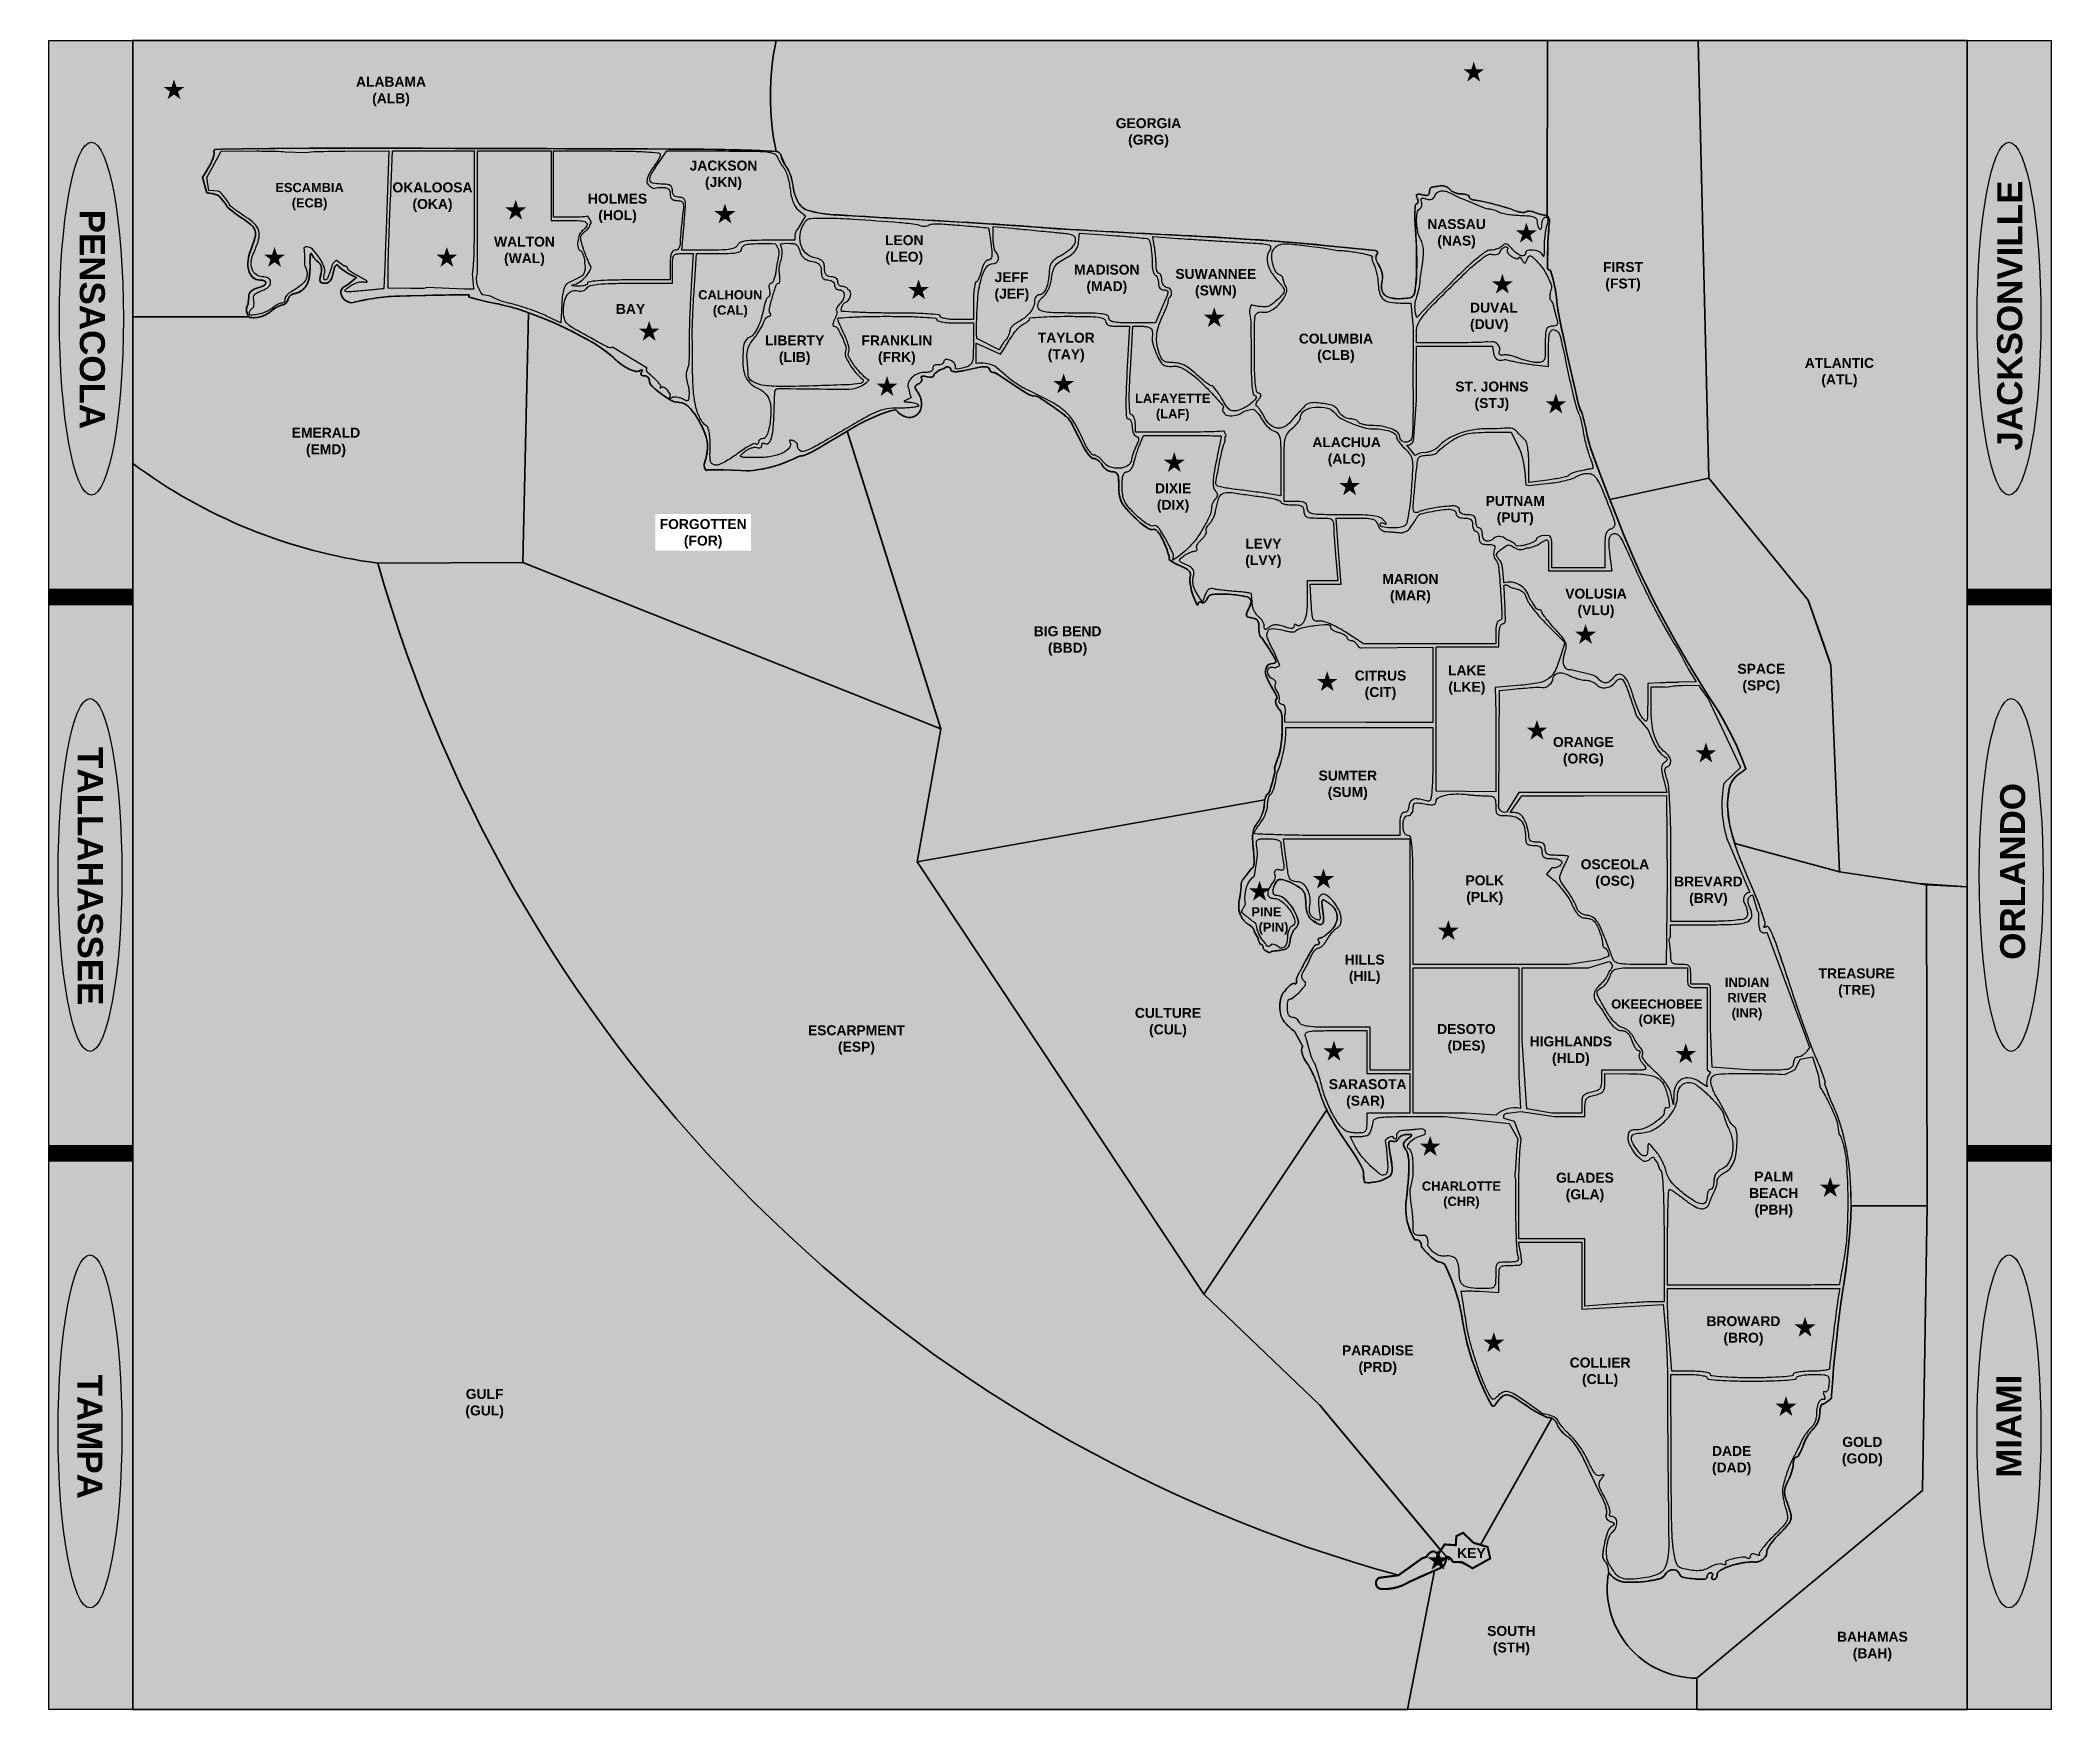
# Model space of a CAD drawing. Extents: x 472.3 to 496.5, y 396.9 to 416.9.
import ezdxf

# ---------------------------------------------------------------- set-up
doc = ezdxf.new("R2010")
doc.units = 0
doc.header["$MEASUREMENT"] = 0
doc.layers.add('oCEAN', color=7, linetype='Continuous')

msp = doc.modelspace()

# ---------------------------------------------------------------- texts
at = {"color": 18, "linetype": 'Continuous', "true_color": 0x000000, "attachment_point": 1}
for s, width, insert, char_height in [('\\pxqc;{\\fArial|b1|i0|c0|p34;ALABAMA\\P(ALB)}', 0.85128, (476.116, 416.435), 0.11887), ('\\pxqc;{\\fArial|b1|i0|c0|p34;GEORGIA^J(GRG)}', 0.78485, (485.228, 415.939), 0.11887), ('\\pxqc;{\\fArial|b1|i0|c0|p34;JACKSON\\P(JKN)}', 0.83908, (480.107, 415.431), 0.11887), ('\\pxqc;{\\fArial|b1|i0|c0|p34;ESCAMBIA\\P(ECB)}', 0.81318, (475.159, 415.163), 0.11), ('\\pxqc;{\\fArial|b1|i0|c0|p34;OKALOOSA\\P(OKA)}', 0.97573, (476.551, 415.169), 0.11887), ('\\pxqc;{\\fArial|b1|i0|c0|p34;HOLMES\\P(HOL)}', 0.71122, (478.901, 415.035), 0.11887), ('\\pxqc;{\\fArial|b1|i0|c0|p34;NASSAU\\P(NAS)}', 0.6784, (488.973, 414.73), 0.11887), ('\\pxqc;{\\fArial|b1|i0|c0|p34;WALTON\\P(WAL)}', 0.73203, (477.775, 414.519), 0.11887), ('\\pxqc;{\\fArial|b1|i0|c0|p34;LEON\\P(LEO)}', 0.48263, (482.452, 414.537), 0.11887), ('\\pxqc;{\\fArial|b1|i0|c0|p34;MADISON\\P(MAD)}', 0.77782, (484.732, 414.184), 0.11887), ('\\pxqc;{\\fArial|b1|i0|c0|p34;SUWANNEE\\P(SWN)}', 0.97649, (485.939, 414.133), 0.11887), ('\\pxqc;{\\fArial|b1|i0|c0|p34;FIRST\\P(FST)}', 0.48101, (491.067, 414.216), 0.11887), ('\\pxqc;{\\fArial|b1|i0|c0|p34;CALHOUN\\P(CAL)}', 0.75813, (480.229, 413.878), 0.11), ('{\\fArial|b1|i0|c0|p34;BAY}', 1.89225, (479.237, 413.713), 0.11887), ('{\\fArial|b1|i0|c0|p34;DUVAL\\P(DUV)}', 0.57892, (489.474, 413.729), 0.11887), ('\\pxqc;{\\fArial|b1|i0|c0|p34;TAYLOR\\P(TAY)}', 0.68834, (484.29, 413.368), 0.11887), ('\\pxqc;{\\fArial|b1|i0|c0|p34;COLUMBIA\\P(CLB)}', 0.91577, (487.409, 413.357), 0.118), ('\\pxqc;{\\fArial|b1|i0|c0|p34;LIBERTY\\P(LIB)}', 0.69516, (481.032, 413.336), 0.11887), ('\\pxqc;{\\fArial|b1|i0|c0|p34;FRANKLIN\\P(FRK)}', 0.81506, (482.197, 413.336), 0.11887), ('\\pxqc;{\\fArial|b1|i0|c0|p34;ATLANTIC\\P(ATL)}', 0.83453, (493.484, 413.066), 0.11887), ('\\pxqc;{\\fArial|b1|i0|c0|p34;LAFAYETTE\\P(LAF)}', 0.89975, (485.461, 412.637), 0.11), ('\\pxqc;{\\fArial|b1|i0|c0|p34;ST. JOHNS\\P(STJ)}', 0.92103, (489.275, 412.783), 0.11887), ('\\pxqc;{\\fArial|b1|i0|c0|p34;EMERALD\\P(EMD)}', 0.83851, (475.343, 412.23), 0.11887), ('\\pxqc;{\\fArial|b1|i0|c0|p34;ALACHUA\\P(ALC)}', 0.85165, (487.569, 412.116), 0.11887), ('\\pxqc;{\\fArial|b1|i0|c0|p34;DIXIE\\P(DIX)}', 0.45405, (485.688, 411.564), 0.11887), ('\\pxqc;{\\fArial|b1|i0|c0|p34;PUTNAM\\P(PUT)}', 0.70718, (489.662, 411.413), 0.11887), ('\\pxqc;{\\fArial|b1|i0|c0|p34;LEVY\\P(LVY)}', 0.44791, (486.773, 410.901), 0.11887), ('\\pxqc;{\\fArial|b1|i0|c0|p34;MARION\\P(MAR)}', 0.68063, (488.419, 410.478), 0.11887), ('\\pxqc;{\\fArial|b1|i0|c0|p34;VOLUSIA\\P(VLU)}', 0.75171, (490.608, 410.302), 0.11887), ('\\pxqc;{\\fArial|b1|i0|c0|p34;BIG BEND\\P(BBD)}', 0.80351, (484.249, 409.851), 0.11887), ('\\pxqc;{\\fArial|b1|i0|c0|p34;CITRUS\\P(CIT)}', 0.64125, (488.08, 409.32), 0.11887), ('\\pxqc;{\\fArial|b1|i0|c0|p34;LAKE\\P(LKE)}', 0.45079, (489.211, 409.383), 0.11887), ('\\pxqc;{\\fArial|b1|i0|c0|p34;SPACE\\P(SPC)}', 0.57399, (492.678, 409.401), 0.11887), ('\\pxqc;{\\fArial|b1|i0|c0|p34;ORANGE\\P(ORG)}', 0.71162, (490.476, 408.524), 0.11887), ('\\pxqc;{\\fArial|b1|i0|c0|p34;SUMTER\\P(SUM)}', 0.72728, (487.645, 408.122), 0.1189), ('\\pxqc;{\\fArial|b1|i0|c0|p34;POLK\\P(PLK)}', 0.47076, (489.415, 406.866), 0.11887), ('\\pxqc;{\\fArial|b1|i0|c0|p34;OSCEOLA\\P(OSC)}', 0.81543, (490.803, 407.059), 0.11887), ('\\pxqc;{\\fArial|b1|i0|c0|p34;BREVARD\\P(BRV)}', 0.81834, (491.922, 406.852), 0.11887), ('\\pxql;{\\fArial|b1|i0|c0|p34;PINE\\P  (PIN)}', 0.54277, (486.854, 406.484), 0.11), ('\\pxqc;{\\fArial|b1|i0|c0|p34;HILLS\\P(HIL)}', 0.4663, (487.978, 405.917), 0.1189), ('\\pxqc;{\\fArial|b1|i0|c0|p34;INDIAN\\PRIVER\\P(INR)}', 0.55301, (492.517, 405.64), 0.11), ('\\pxqc;{\\fArial|b1|i0|c0|p34;TREASURE\\P(TRE)}', 0.92369, (493.646, 405.752), 0.11887), ('\\pxqc;{\\fArial|b1|i0|c0|p34;OKEECHOBEE\\P\\pt16;(OKE)}', 1.0793, (491.173, 405.38), 0.11), ('\\pxqc;{\\fArial|b1|i0|c0|p34;CULTURE\\P(CUL)}', 0.80314, (485.452, 405.278), 0.11887), ('\\pxqc;{\\fArial|b1|i0|c0|p34;ESCARPMENT\\P(ESP)}', 1.14635, (481.547, 405.07), 0.11887), ('\\pxqc;{\\fArial|b1|i0|c0|p34;DESOTO\\P(DES)}', 0.70329, (489.079, 405.085), 0.11887), ('\\pxqc;{\\fArial|b1|i0|c0|p34;HIGHLANDS\\P(HLD)}', 0.93054, (490.217, 404.936), 0.11887), ('{\\fArial|b1|i0|c0|p34;SARASOTA\\P\\pxqc;(SAR)}', 0.87784, (487.781, 404.424), 0.11887), ('\\pxqc;{\\fArial|b1|i0|c0|p34;CHARLOTTE\\P(CHR)}', 0.9319, (488.905, 403.198), 0.11), ('\\pxqc;{\\fArial|b1|i0|c0|p34;GLADES\\P(GLA)}', 0.67335, (490.515, 403.303), 0.11887), ('\\pxqc;{\\fArial|b1|i0|c0|p34;PALM\\PBEACH\\P(PBH)}', 1.01742, (492.606, 403.317), 0.11887), ('\\pxqc;{\\fArial|b1|i0|c0|p34;BROWARD\\P(BRO)}', 0.88027, (492.311, 401.584), 0.11887), ('\\pxqc;{\\fArial|b1|i0|c0|p34;PARADISE\\P(PRD) }', 0.85371, (487.941, 401.234), 0.11887), ('\\pxqc;{\\fArial|b1|i0|c0|p34;COLLIER\\P(CLL)}', 0.73213, (490.667, 401.088), 0.11887), ('\\pxqc;{\\fArial|b1|i0|c0|p34;GULF\\P(GUL)}', 0.49139, (477.418, 400.712), 0.11887), ('\\pxqc;{\\fArial|b1|i0|c0|p34;GOLD\\P(GOD)}', 0.49723, (493.927, 400.137), 0.11887), ('{\\fArial|b1|i0|c0|p34;DADE\\P(DAD)}', 0.517, (492.374, 400.029), 0.11887), ('{\\fArial|b1|i0|c0|p34;KEY}', 1.89225, (489.32, 398.805), 0.11887), ('\\pxqc;{\\fArial|b1|i0|c0|p34;SOUTH\\P(STH)}', 0.59001, (489.675, 397.872), 0.11887), ('\\pxqc;{\\fArial|b1|i0|c0|p34;BAHAMAS\\P(BAH)}', 0.82907, (493.882, 397.803), 0.11887)]:
    msp.add_mtext_dynamic_manual_height_columns(s, width=width, gutter_width=0.0396, heights=[0], dxfattribs=dict(at, insert=insert, char_height=char_height))
for s, width, gutter_width, insert, char_height, rotation in [('{\\fArial|b1|i0|c0|p34;JACKSONVILLE}', 3.75347, 1, (495.792, 411.956), 0.3, 90), ('{\\fArial|b1|i0|c0|p34;PENSACOLA}', 3.75347, 1, (473.112, 414.844), 0.3, 270), ('{\\fArial|b1|i0|c0|p34;JEFF\\P(JEF)}', 1.89225, 0.0396, (483.776, 414.094), 0.11887, 359.7969), ('{\\fArial|b1|i0|c0|p34;TALLAHASSEE}', 3.75347, 1, (473.088, 408.404), 0.3, 270), ('{\\fArial|b1|i0|c0|p34;ORLANDO}', 3.75347, 1, (495.827, 405.855), 0.3, 90), ('{\\fArial|b1|i0|c0|p34;TAMPA}', 3.75347, 1, (473.082, 400.884), 0.3, 270), ('{\\fArial|b1|i0|c0|p34;MIAMI}', 3.75347, 1, (495.782, 399.649), 0.3, 90)]:
    msp.add_mtext_dynamic_manual_height_columns(s, width=width, gutter_width=gutter_width, heights=[0], dxfattribs=dict(at, insert=insert, char_height=char_height, rotation=rotation))

# ---------------------------------------------------------------- hatches: boundary and pattern name
at = {"linetype": 'Continuous', "true_color": 0x000000}
h = msp.add_hatch(color=18, dxfattribs=at)
h.dxf.hatch_style = 1
h.paths.add_polyline_path([(473.446, 416.87), (472.439, 416.87), (472.439, 410.203), (473.446, 410.203)])
edge = h.paths.add_edge_path(flags=16)
edge.add_ellipse((472.951, 413.537), major_axis=(0, 2.115), ratio=0.180976, start_angle=0, end_angle=360)
h.paths.add_polyline_path([(496.439, 416.87), (495.433, 416.87), (495.433, 410.203), (496.439, 410.203)])
h.paths.add_polyline_path([(496.439, 410.203), (495.433, 410.203), (495.433, 403.537), (496.439, 403.537)])
h.paths.add_polyline_path([(473.446, 410.203), (472.439, 410.203), (472.439, 403.537), (473.446, 403.537)])
h.paths.add_polyline_path([(473.446, 403.537), (472.439, 403.537), (472.439, 396.87), (473.446, 396.87)])
h.paths.add_polyline_path([(496.439, 403.537), (495.433, 403.537), (495.433, 396.87), (496.439, 396.87)])
at = {"linetype": 'Continuous', "true_color": 0xadddf7}
h = msp.add_hatch(color=141, dxfattribs=at)
h.dxf.hatch_style = 1
h.paths.add_polyline_path([(472.439, 416.87), (496.439, 416.87), (496.439, 396.87), (472.439, 396.87)])
at = {"linetype": 'Continuous', "true_color": 0xd7c2ac}
h = msp.add_hatch(color=9, dxfattribs=at)
h.dxf.hatch_style = 1
edge = h.paths.add_edge_path()
edge.add_arc((474.952, 413.644), 0.142, 161.2806, 215.8575, ccw=False)
edge.add_line((474.817, 413.69), (474.817, 413.69))
edge.add_arc((474.793, 413.717), 0.0357, 311.9214, 354.2895)
edge.add_arc((470.645, 414.132), 4.204, 354.2895, 354.6067)
edge.add_arc((464.604, 414.702), 10.273, 354.6067, 354.7694)
edge.add_arc((464.241, 414.735), 10.637, 354.7695, 354.9314)
edge.add_arc((468.717, 414.338), 6.144, 354.9314, 355.1754)
edge.add_arc((474.886, 413.818), 0.0477, 143.6069, 175.1754, ccw=False)
edge.add_arc((474.954, 413.768), 0.131, 128.7719, 143.6069, ccw=False)
edge.add_arc((474.98, 413.736), 0.173, 115.7535, 128.7719, ccw=False)
edge.add_arc((474.992, 413.711), 0.2, 104.0893, 115.7535, ccw=False)
edge.add_arc((474.853, 414.263), 0.368, 284.0893, 295.7778)
edge.add_arc((474.993, 413.973), 0.0472, 295.7778, 348.8473)
edge.add_arc((475.016, 413.969), 0.0237, 348.8473, 432.688)
edge.add_arc((474.962, 413.795), 0.206, 72.688, 90)
edge.add_arc((474.962, 414.111), 0.111, 226.1233, 270, ccw=False)
edge.add_arc((475.008, 414.16), 0.178, 195.3061, 226.1233, ccw=False)
edge.add_arc((475.135, 414.195), 0.31, 173.069, 195.3061, ccw=False)
edge.add_arc((475.354, 414.168), 0.53, 158.1926, 173.069, ccw=False)
edge.add_arc((473.485, 414.916), 1.483, 338.1926, 344.1015)
edge.add_arc((474.767, 414.551), 0.15, 344.1015, 375.85)
edge.add_arc((474.78, 414.555), 0.136, 15.85, 49.8451)
edge.add_arc((474.133, 413.787), 1.14, 49.8451, 56.9601)
edge.add_arc((475.852, 416.43), 2.013, 234.703, 236.9601, ccw=False)
edge.add_arc((475.487, 415.914), 1.381, 231.709, 234.703, ccw=False)
edge.add_arc((475.52, 415.957), 1.435, 229.3247, 231.709, ccw=False)
edge.add_arc((474.619, 414.908), 0.0524, 203.1126, 229.3247, ccw=False)
edge.add_arc((474.483, 414.851), 0.0952, 23.1126, 37.8387)
edge.add_arc((472.385, 413.22), 2.753, 37.8387, 39.1297)
edge.add_arc((472.551, 413.356), 2.538, 39.1297, 40.8065)
edge.add_arc((474.306, 414.576), 0.469, 69.1873, 86.3451)
edge.add_line((474.336, 415.044), (474.281, 415.227))
edge.add_line((474.281, 415.227), (474.36, 415.357))
edge.add_arc((473.843, 415.668), 0.603, 328.9453, 334.6973)
edge.add_arc((473.957, 415.614), 0.477, 334.6973, 341.5535)
edge.add_arc((474.047, 415.584), 0.382, 341.5535, 348.6661)
edge.add_arc((474.372, 415.519), 0.0508, 348.6661, 380.1329)
edge.add_arc((474.439, 415.544), 0.0214, 90.907, 200.1329, ccw=False)
edge.add_arc((476.93, 258.209), 157.376, 90.67118, 90.90701, ccw=False)
edge.add_arc((475.976, 339.713), 75.866, 89.95676, 90.67124, ccw=False)
edge.add_arc((475.433, -379.655), 795.235, 89.82932, 89.956756, ccw=False)
edge.add_arc((472.402, -1397.898), 1813.482, 89.758575, 89.829393, ccw=False)
edge.add_arc((479.904, 382.645), 32.924, 88.5009, 89.7586, ccw=False)
edge.add_arc((480.469, 404.214), 11.347, 86.5261, 88.5009, ccw=False)
edge.add_arc((481.152, 415.475), 0.0653, 10.3949, 86.5261, ccw=False)
edge.add_arc((481.425, 415.525), 0.211, 190.3949, 200.1965)
edge.add_arc((481.613, 415.594), 0.412, 200.1965, 206.1502)
edge.add_arc((481.615, 415.595), 0.415, 206.1501, 212.0913)
edge.add_arc((481.454, 415.494), 0.225, 212.0913, 221.4937)
edge.add_arc((481.184, 415.255), 0.136, 23.8781, 41.4937, ccw=False)
edge.add_arc((480.729, 415.054), 0.634, 18.2461, 23.8781, ccw=False)
edge.add_arc((480.627, 415.02), 0.741, 12.7765, 18.2461, ccw=False)
edge.add_arc((480.652, 415.026), 0.715, 7.1613, 12.7766, ccw=False)
edge.add_arc((481.863, 415.178), 0.505, 187.1613, 209.7082)
edge.add_arc((481.604, 415.03), 0.207, 209.7082, 253.563)
edge.add_arc((481.883, 415.977), 1.194, 253.563, 266.2241)
edge.add_arc((486.655, 488.276), 73.65, 266.22413, 266.88373)
edge.add_arc((476.242, 297.008), 117.901, 86.65663, 86.88373, ccw=False)
edge.add_arc((476.063, 293.94), 120.975, 86.43451, 86.65668, ccw=False)
edge.add_arc((476.87, 306.892), 107.997, 86.21502, 86.43455, ccw=False)
edge.add_arc((482.854, 397.348), 17.344, 85.3691, 86.215, ccw=False)
edge.add_arc((485.366, 428.355), 13.765, 265.3691, 266.4555)
edge.add_arc((490.595, 512.781), 98.353, 266.45547, 266.70988)
edge.add_arc((491.251, 524.191), 109.782, 266.70989, 266.96881)
edge.add_arc((491.389, 526.801), 112.395, 266.96885, 267.23025)
edge.add_arc((483.377, 361.188), 53.412, 86.2149, 87.2303, ccw=False)
edge.add_arc((485.179, 388.433), 26.107, 84.4805, 86.2149, ccw=False)
edge.add_arc((482.495, 360.65), 54.02, 83.7861, 84.4805, ccw=False)
edge.add_arc((488.339, 414.324), 0.0275, -45.0001, 83.7861, ccw=False)
edge.add_arc((488.388, 414.276), 0.0416, 134.9999, 169.9334)
edge.add_arc((488.431, 414.268), 0.0856, 169.9334, 190.2987)
edge.add_arc((488.494, 414.279), 0.149, 190.2987, 205.2383)
edge.add_arc((488.671, 414.363), 0.345, 205.2383, 213.2338)
edge.add_arc((488.187, 414.046), 0.233, 21.5497, 33.2338, ccw=False)
edge.add_arc((488.108, 414.014), 0.318, 12.289, 21.5497, ccw=False)
edge.add_arc((488.133, 414.02), 0.293, 2.7278, 12.289, ccw=False)
edge.add_arc((488.294, 414.028), 0.132, -14.655, 2.7278, ccw=False)
edge.add_arc((488.695, 413.923), 0.283, 165.345, 185.4558)
edge.add_arc((488.527, 413.907), 0.114, 185.4558, 224.9722)
edge.add_arc((488.55, 413.929), 0.147, 224.9722, 258.7218)
edge.add_arc((488.619, 414.278), 0.502, 258.7218, 272.2135)
edge.add_arc((488.583, 415.227), 1.452, 272.2135, 276.2408)
edge.add_arc((488.732, 413.867), 0.0836, 276.2408, 308.4675)
edge.add_arc((488.743, 413.853), 0.0658, 308.4675, 346.7613)
edge.add_arc((488.059, 414.014), 0.768, 346.7613, 353.0881)
edge.add_arc((487.216, 414.116), 1.617, 353.0881, 358.0917)
edge.add_arc((484.447, 414.208), 4.388, 358.0917, 360.4672)
edge.add_arc((483.19, 414.198), 5.644, 0.4672, 2.6033)
edge.add_arc((480.765, 414.088), 8.072, 2.6033, 4.2368)
edge.add_arc((490.347, 414.798), 1.536, 180.974, 184.2368, ccw=False)
edge.add_arc((489.586, 414.785), 0.775, 175.5304, 180.974, ccw=False)
edge.add_arc((489.495, 414.792), 0.684, 170.8005, 175.5304, ccw=False)
edge.add_arc((488.833, 414.899), 0.013, 90, 170.8005, ccw=False)
edge.add_arc((488.835, 414.926), 0.0141, 263.9241, 341.5189)
edge.add_arc((488.786, 414.941), 0.0648, 342.9858, 370.734)
edge.add_arc((488.706, 414.925), 0.147, 10.734, 20.9936)
edge.add_arc((489.008, 415.041), 0.177, 190.0799, 200.9936, ccw=False)
edge.add_arc((488.849, 415.013), 0.0156, 125.5322, 190.0799, ccw=False)
edge.add_arc((488.855, 415.004), 0.0265, 80.9351, 125.5322, ccw=False)
edge.add_arc((488.787, 414.577), 0.459, 75.345, 80.9351, ccw=False)
edge.add_arc((488.965, 415.258), 0.244, 255.345, 264.4846)
edge.add_arc((488.947, 415.072), 0.0578, 264.4846, 291.156)
edge.add_arc((488.957, 415.046), 0.0297, 291.156, 331.7308)
edge.add_arc((488.941, 415.054), 0.0482, 331.7308, 360)
edge.add_arc((489.096, 415.054), 0.107, 168.3389, 180, ccw=False)
edge.add_arc((489.065, 415.061), 0.0751, 153.1716, 168.3389, ccw=False)
edge.add_arc((489.043, 415.072), 0.0503, 126.0216, 153.1716, ccw=False)
edge.add_arc((488.986, 415.438), 0.327, 274.824, 278.6189)
edge.add_arc((488.743, 417.04), 1.947, 278.6189, 279.3648)
edge.add_arc((488.704, 417.275), 2.185, 279.3648, 280.1247)
edge.add_arc((488.719, 417.19), 2.099, 280.1248, 280.9003)
edge.add_arc((489.133, 415.039), 0.0914, 82.4495, 100.9003, ccw=False)
edge.add_arc((489.126, 414.985), 0.146, 69.4554, 82.4495, ccw=False)
edge.add_arc((489.125, 414.982), 0.149, 56.5982, 69.4554, ccw=False)
edge.add_arc((489.15, 415.02), 0.104, 39.6902, 56.5982, ccw=False)
edge.add_arc((489.307, 415.151), 0.101, 219.6902, 238.2619)
edge.add_arc((489.374, 415.258), 0.227, 238.2619, 248.3709)
edge.add_arc((489.382, 415.28), 0.25, 248.3709, 258.1037)
edge.add_arc((489.37, 415.222), 0.191, 258.1037, 270)
edge.add_arc((489.37, 414.759), 0.272, 82.3724, 90, ccw=False)
edge.add_arc((489.386, 414.876), 0.154, 70.6844, 82.3724, ccw=False)
edge.add_arc((489.407, 414.937), 0.0894, 49.3626, 70.6844, ccw=False)
edge.add_arc((489.489, 414.998), 0.0243, 163.7314, 212.3494)
edge.add_arc((489.507, 415.009), 0.0457, 212.3494, 232.5085)
edge.add_arc((489.516, 415.022), 0.0611, 232.5085, 249.7589)
edge.add_arc((489.522, 415.036), 0.077, 249.7589, 264.266)
edge.add_arc((489.43, 414.127), 0.837, 77.6772, 84.266, ccw=False)
edge.add_arc((488.722, 410.883), 4.158, 75.6695, 77.6772, ccw=False)
edge.add_arc((488.734, 410.931), 4.108, 73.6114, 75.6695, ccw=False)
edge.add_arc((489.579, 413.805), 1.112, 68.1719, 73.6114, ccw=False)
edge.add_arc((490.156, 415.246), 0.44, 248.1719, 254.4708)
edge.add_arc((490.133, 415.161), 0.352, 254.4708, 261.9177)
edge.add_arc((490.122, 415.087), 0.277, 261.9177, 269.7876)
edge.add_arc((490.122, 414.852), 0.0416, 269.7876, 301.7175)
edge.add_arc((490.169, 414.774), 0.0496, 97.6433, 121.7175, ccw=False)
edge.add_arc((490.182, 414.679), 0.146, 86.862, 97.6433, ccw=False)
edge.add_arc((490.181, 414.65), 0.175, 76.8376, 86.862, ccw=False)
edge.add_arc((490.182, 414.658), 0.167, 66.4473, 76.8376, ccw=False)
edge.add_arc((490.391, 415.135), 0.354, 246.4473, 251.6748)
edge.add_arc((490.459, 415.342), 0.572, 251.6748, 255.3265)
edge.add_arc((490.452, 415.315), 0.545, 255.3266, 259.0143)
edge.add_arc((490.39, 414.995), 0.219, 259.0143, 266.3132)
edge.add_arc((490.373, 414.727), 0.0507, 56.423, 86.3132, ccw=False)
edge.add_line((490.401, 414.769), (490.401, 416.87))
edge.add_line((490.401, 416.87), (473.445, 416.87))
edge.add_line((473.445, 416.87), (473.446, 413.56))
edge.add_line((473.446, 413.56), (474.836, 413.561))
at = {"linetype": 'Continuous', "true_color": 0xf8d731}
h = msp.add_hatch(color=40, dxfattribs=at)
h.dxf.hatch_style = 1
h.paths.add_polyline_path([(489.318, 416.549), (489.471, 416.549), (489.519, 416.695), (489.566, 416.549), (489.719, 416.549), (489.595, 416.459), (489.642, 416.314), (489.519, 416.403), (489.395, 416.313), (489.442, 416.459)])
at = {"linetype": 'Continuous', "true_color": 0x000000}
h = msp.add_hatch(color=18, dxfattribs=at)
h.dxf.hatch_style = 1
h.paths.add_polyline_path([(489.519, 416.617), (489.548, 416.526), (489.644, 416.526), (489.567, 416.469), (489.596, 416.378), (489.519, 416.435), (489.441, 416.378), (489.471, 416.469), (489.393, 416.526), (489.489, 416.526)])
at = {"linetype": 'Continuous', "true_color": 0xf8d731}
h = msp.add_hatch(color=40, dxfattribs=at)
h.dxf.hatch_style = 1
h.paths.add_polyline_path([(473.74, 416.338), (473.893, 416.338), (473.941, 416.483), (473.988, 416.338), (474.141, 416.338), (474.017, 416.248), (474.064, 416.102), (473.941, 416.192), (473.817, 416.102), (473.864, 416.248)])
at = {"linetype": 'Continuous', "true_color": 0x000000}
h = msp.add_hatch(color=18, dxfattribs=at)
h.dxf.hatch_style = 1
h.paths.add_polyline_path([(473.941, 416.405), (473.97, 416.314), (474.066, 416.314), (473.989, 416.258), (474.018, 416.167), (473.941, 416.223), (473.863, 416.167), (473.893, 416.258), (473.815, 416.314), (473.911, 416.314)])
h = msp.add_hatch(color=18, dxfattribs=at)
h.dxf.hatch_style = 1
edge = h.paths.add_edge_path(flags=16)
edge.add_line((488.236, 404.749), (488.236, 404.491))
edge.add_line((488.236, 404.491), (488.494, 404.491))
edge.add_line((488.494, 404.491), (488.751, 404.491))
edge.add_line((488.751, 404.491), (488.751, 404.253))
edge.add_line((488.751, 404.253), (488.751, 404.016))
edge.add_line((488.751, 404.016), (488.494, 404.016))
edge.add_line((488.494, 404.016), (488.236, 404.016))
edge.add_line((488.236, 404.016), (488.236, 403.897))
edge.add_arc((487.689, 403.897), 0.547, -6.8949, 0, ccw=False)
edge.add_arc((488.175, 403.838), 0.0582, 317.3434, 353.1052, ccw=False)
edge.add_arc((488.18, 403.833), 0.0513, 278.3004, 317.3435, ccw=False)
edge.add_arc((488.13, 404.177), 0.398, 269.681, 278.3004, ccw=False)
edge.add_arc((488.13, 404.248), 0.47, 264.2258, 269.6809, ccw=False)
edge.add_arc((488.129, 404.239), 0.46, 258.6901, 264.2258, ccw=False)
edge.add_arc((488.115, 404.17), 0.39, 253.0024, 258.6901, ccw=False)
edge.add_arc((488.023, 403.869), 0.0749, 233.6957, 253.0024, ccw=False)
edge.add_arc((488.182, 404.085), 0.343, 215.123, 233.6958, ccw=False)
edge.add_arc((488.896, 404.587), 1.216, 207.8793, 215.123, ccw=False)
edge.add_arc((489.107, 404.699), 1.455, 201.0462, 207.8793, ccw=False)
edge.add_arc((489.117, 404.702), 1.465, 194.2472, 201.0462, ccw=False)
edge.add_arc((484.141, 403.439), 3.669, 14.2472, 15.8325)
edge.add_arc((485.176, 403.733), 2.593, 15.8325, 17.8889)
edge.add_arc((485.027, 403.684), 2.749, 17.889, 19.5058)
edge.add_arc((487.522, 404.568), 0.102, 19.5059, 37.0344)
edge.add_arc((487.697, 404.701), 0.118, 204.4456, 217.0343, ccw=False)
edge.add_arc((488.158, 404.91), 0.623, 200.7852, 204.4456, ccw=False)
edge.add_arc((488.242, 404.942), 0.714, 197.153, 200.7852, ccw=False)
edge.add_arc((488.216, 404.934), 0.686, 193.4125, 197.1529, ccw=False)
edge.add_arc((485.947, 404.393), 1.646, 13.4125, 15.0257)
edge.add_arc((485.417, 404.251), 2.195, 15.0258, 16.3259)
edge.add_arc((485.599, 404.304), 2.006, 16.326, 17.6408)
edge.add_arc((486.967, 404.739), 0.57, 17.6408, 20.9936)
edge.add_arc((487.527, 404.954), 0.0301, 134.3138, 200.9936, ccw=False)
edge.add_arc((487.558, 404.923), 0.0739, 100.0414, 134.3138, ccw=False)
edge.add_arc((487.649, 404.408), 0.596, 90.9875, 100.0415, ccw=False)
edge.add_arc((487.856, 392.422), 12.585, 90, 90.9875, ccw=False)
edge.add_line((487.856, 405.006), (488.236, 405.006))
edge.add_line((488.236, 405.006), (488.236, 404.749))
edge = h.paths.add_edge_path(flags=16)
edge.add_line((488.751, 405.799), (488.751, 405.145))
edge.add_line((488.751, 405.145), (488.751, 404.531))
edge.add_line((488.751, 404.531), (488.514, 404.531))
edge.add_line((488.514, 404.531), (488.276, 404.531))
edge.add_line((488.276, 404.531), (488.276, 404.788))
edge.add_line((488.276, 404.788), (488.276, 405.046))
edge.add_line((488.276, 405.046), (487.864, 405.046))
edge.add_arc((487.864, 414.604), 9.559, 268.7133, 269.9999, ccw=False)
edge.add_arc((487.673, 406.104), 1.056, 262.2129, 268.7133, ccw=False)
edge.add_arc((487.576, 405.39), 0.335, 249.8755, 262.2129, ccw=False)
edge.add_arc((487.478, 405.124), 0.0519, 200.9936, 249.8754, ccw=False)
edge.add_arc((487.353, 405.076), 0.0817, 20.9937, 39.525)
edge.add_arc((487.333, 405.059), 0.108, 39.525, 54.5523)
edge.add_arc((487.335, 405.062), 0.105, 54.5523, 69.7751)
edge.add_arc((487.346, 405.093), 0.072, 69.775, 90)
edge.add_arc((487.346, 405.213), 0.0485, 236.9172, 270, ccw=False)
edge.add_arc((487.35, 405.22), 0.056, 207.2371, 236.9171, ccw=False)
edge.add_arc((487.4, 405.245), 0.113, 187.7514, 207.2372, ccw=False)
edge.add_arc((487.674, 405.283), 0.388, 180, 187.7514, ccw=False)
edge.add_arc((488.019, 405.283), 0.734, 174.5614, 180, ccw=False)
edge.add_arc((487.328, 405.348), 0.0393, 128.7986, 174.5614, ccw=False)
edge.add_arc((487.328, 405.348), 0.0403, 83.8996, 128.7985, ccw=False)
edge.add_line((487.333, 405.388), (487.428, 405.461))
edge.add_arc((487.661, 405.319), 0.272, 134.9999, 148.7342, ccw=False)
edge.add_arc((487.281, 405.7), 0.265, 315, 323.2937)
edge.add_arc((487.448, 405.575), 0.0569, 323.2937, 349.2811)
edge.add_arc((487.476, 405.57), 0.0279, 349.2811, 390.1214)
edge.add_arc((487.461, 405.561), 0.0458, 30.1212, 58.2825)
edge.add_arc((487.508, 405.637), 0.0434, 209.7917, 238.2825, ccw=False)
edge.add_arc((487.537, 405.653), 0.0769, 191.2155, 209.7917, ccw=False)
edge.add_arc((487.554, 405.657), 0.0946, 174.5521, 191.2154, ccw=False)
edge.add_arc((487.563, 405.656), 0.104, 159.0065, 174.5521, ccw=False)
edge.add_line((487.467, 405.693), (487.525, 405.799))
edge.add_line((487.525, 405.799), (487.57, 405.898))
edge.add_arc((487.843, 405.773), 0.3, 147.2463, 155.5045, ccw=False)
edge.add_arc((487.787, 405.81), 0.233, 137.2673, 147.2463, ccw=False)
edge.add_arc((487.741, 405.852), 0.171, 126.0165, 137.2672, ccw=False)
edge.add_arc((487.661, 405.961), 0.0356, 90.0001, 126.0165, ccw=False)
edge.add_arc((487.661, 406.034), 0.0373, 269.9999, 305.3286)
edge.add_arc((487.564, 406.171), 0.206, 305.3286, 315.3076)
edge.add_arc((487.515, 406.22), 0.274, 315.3076, 324.3488)
edge.add_arc((487.452, 406.265), 0.352, 324.3489, 331.8451)
edge.add_arc((488.101, 405.918), 0.384, 144.4981, 151.8451, ccw=False)
edge.add_arc((488.194, 405.852), 0.498, 138.4555, 144.4982, ccw=False)
edge.add_arc((488.156, 405.885), 0.448, 132.2342, 138.4554, ccw=False)
edge.add_arc((487.956, 406.105), 0.15, 118.1551, 132.2341, ccw=False)
edge.add_arc((487.848, 406.306), 0.078, 298.155, 349.1062)
edge.add_arc((487.707, 406.334), 0.223, 349.1063, 372.4661)
edge.add_arc((487.567, 406.303), 0.366, 12.4662, 30.2599)
edge.add_arc((487.476, 406.25), 0.47, 30.26, 45)
edge.add_arc((487.607, 406.381), 0.286, 45, 63.0344)
edge.add_arc((487.715, 406.593), 0.0472, 63.0345, 130.9614)
edge.add_arc((487.737, 406.568), 0.0808, 130.9614, 178.3522)
edge.add_arc((488.267, 406.553), 0.611, 178.3523, 189.0302)
edge.add_arc((484.814, 406.004), 2.886, 7.2078, 9.0303, ccw=False)
edge.add_arc((487.626, 406.359), 0.0512, -25.6652, 7.2078, ccw=False)
edge.add_arc((487.659, 406.343), 0.0142, 251.3748, 334.3349, ccw=False)
edge.add_arc((487.745, 406.597), 0.282, 241.8451, 251.3747, ccw=False)
edge.add_arc((487.68, 406.475), 0.144, 224.7585, 241.845, ccw=False)
edge.add_arc((487.641, 406.437), 0.0901, 200.4545, 224.7586, ccw=False)
edge.add_arc((487.672, 406.449), 0.123, 180.3504, 200.4544, ccw=False)
edge.add_arc((487.927, 406.45), 0.378, 171.6504, 180.3504, ccw=False)
edge.add_arc((487.186, 406.559), 0.371, 351.6504, 367.8146)
edge.add_arc((487.272, 406.571), 0.284, 7.8146, 27.5419)
edge.add_arc((487.348, 406.611), 0.198, 27.542, 51.663)
edge.add_arc((487.405, 406.683), 0.107, 51.663, 90.0001)
edge.add_arc((487.405, 406.957), 0.168, 249.3692, 270, ccw=False)
edge.add_arc((487.367, 406.857), 0.0612, 205.5826, 249.3691, ccw=False)
edge.add_arc((487.526, 406.933), 0.237, 188.4247, 205.5826, ccw=False)
edge.add_arc((494.008, 407.893), 6.79, 186.9098, 188.4247, ccw=False)
edge.add_line((487.268, 407.077), (487.24, 407.304))
edge.add_line((487.24, 407.304), (487.996, 407.304))
edge.add_line((487.996, 407.304), (488.751, 407.304))
edge.add_line((488.751, 407.304), (488.751, 406.552))
edge.add_line((488.751, 406.552), (488.751, 405.799))
edge = h.paths.add_edge_path(flags=16)
edge.add_line((488.791, 404.927), (488.791, 405.343))
edge.add_line((488.791, 405.343), (488.791, 405.759))
edge.add_line((488.791, 405.759), (489.425, 405.759))
edge.add_line((489.425, 405.759), (490.059, 405.759))
edge.add_line((490.059, 405.759), (490.059, 405.343))
edge.add_line((490.059, 405.343), (490.059, 404.927))
edge.add_line((490.059, 404.927), (490.059, 404.452))
edge.add_line((490.059, 404.452), (490.078, 404.074))
edge.add_arc((490.01, 403.747), 0.334, 78.2497, 132.1839)
edge.add_line((489.786, 403.994), (489.425, 404.016))
edge.add_line((489.425, 404.016), (488.791, 404.016))
edge.add_line((488.791, 404.016), (488.791, 404.452))
edge.add_line((488.791, 404.452), (488.791, 404.927))
edge = h.paths.add_edge_path(flags=16)
edge.add_line((491.722, 403.419), (491.743, 403.344))
edge.add_arc((491.712, 403.289), 0.0632, 6.4176, 60.1396, ccw=False)
edge.add_arc((488.688, 402.949), 3.105, 1.2534, 6.4176, ccw=False)
edge.add_arc((464.524, 402.42), 27.276, 0.2093, 1.2534, ccw=False)
edge.add_line((491.8, 402.52), (491.802, 401.757))
edge.add_line((491.802, 401.757), (491.69, 401.757))
edge.add_arc((491.69, 400.344), 1.413, 90, 92.6316)
edge.add_arc((492.308, 386.886), 14.886, 92.6317, 93.0992)
edge.add_arc((492.376, 385.636), 16.138, 93.0993, 93.6048)
edge.add_arc((492.528, 383.225), 18.553, 93.6048, 94.0602)
edge.add_line((491.214, 401.731), (490.851, 401.706))
edge.add_line((490.851, 401.706), (490.851, 402.108))
edge.add_line((490.851, 402.108), (490.851, 402.51))
edge.add_line((490.851, 402.51), (490.455, 402.51))
edge.add_line((490.455, 402.51), (490.059, 402.51))
edge.add_line((490.059, 402.51), (490.059, 402.867))
edge.add_line((490.059, 402.867), (490.059, 403.223))
edge.add_line((490.059, 403.223), (490.064, 403.388))
edge.add_arc((495.585, 403.189), 5.525, 174.6048, 177.9327, ccw=False)
edge.add_line((490.085, 403.709), (490.005, 403.917))
edge.add_line((490.005, 403.917), (489.882, 403.953))
edge.add_arc((489.922, 403.974), 0.0445, 83.7944, 207.2459, ccw=False)
edge.add_line((489.927, 404.018), (490.083, 404.038))
edge.add_line((490.083, 404.038), (490.481, 403.976))
edge.add_line((490.481, 403.976), (490.851, 403.976))
edge.add_line((490.851, 403.976), (490.851, 404.092))
edge.add_arc((491.223, 404.092), 0.371, 170.4374, 180, ccw=False)
edge.add_arc((490.934, 404.141), 0.0781, 140.0331, 170.4373, ccw=False)
edge.add_arc((490.937, 404.137), 0.0831, 110.8671, 140.0331, ccw=False)
edge.add_arc((491.065, 403.803), 0.441, 102.3876, 110.8671, ccw=False)
edge.add_arc((490.876, 404.664), 0.441, 282.3876, 290.8671)
edge.add_arc((491.003, 404.33), 0.0831, 290.8671, 320.0331)
edge.add_arc((491.007, 404.327), 0.0781, 320.0331, 350.4373)
edge.add_arc((490.718, 404.375), 0.371, 350.4374, 360)
edge.add_line((491.089, 404.375), (491.089, 404.491))
edge.add_line((491.089, 404.491), (491.376, 404.49))
edge.add_arc((491.363, 401.57), 2.92, 86.9279, 89.7371, ccw=False)
edge.add_arc((491.48, 403.751), 0.736, 79.1049, 86.9278, ccw=False)
edge.add_arc((491.546, 404.094), 0.387, 67.8428, 79.105, ccw=False)
edge.add_arc((491.612, 404.257), 0.211, 50.1123, 67.8429, ccw=False)
edge.add_arc((491.625, 404.272), 0.191, 22.3162, 50.1124, ccw=False)
edge.add_arc((490.855, 403.956), 1.023, 14.2874, 22.3163, ccw=False)
edge.add_arc((491.321, 404.074), 0.543, 2.4453, 14.2874, ccw=False)
edge.add_arc((491.844, 404.097), 0.0193, -121.7175, 2.4453, ccw=False)
edge.add_arc((491.825, 404.066), 0.0173, 58.2826, 99.1744)
edge.add_arc((491.824, 404.066), 0.0164, 99.1744, 141.7128)
edge.add_arc((491.84, 404.054), 0.0361, 141.7128, 167.8903)
edge.add_arc((491.904, 404.041), 0.101, 167.8902, 179.9999)
edge.add_arc((491.709, 404.041), 0.0937, -44.9741, 0.0001, ccw=False)
edge.add_arc((491.34, 404.409), 0.614, 303.8041, 315.026, ccw=False)
edge.add_arc((491.318, 404.441), 0.654, 292.5111, 303.8041, ccw=False)
edge.add_arc((491.469, 404.077), 0.26, 270, 292.511, ccw=False)
edge.add_arc((491.469, 403.499), 0.319, 90, 99.5953)
edge.add_arc((491.426, 403.758), 0.0557, 99.5953, 134.4408)
edge.add_arc((491.424, 403.759), 0.0542, 134.4409, 169.9295)
edge.add_arc((491.664, 403.717), 0.297, 169.9295, 180)
edge.add_arc((491.516, 403.717), 0.15, 180, 197.8124)
edge.add_arc((491.744, 403.79), 0.389, 197.8123, 206.5498)
edge.add_arc((491.785, 403.81), 0.435, 206.5498, 214.9467)
edge.add_arc((491.709, 403.757), 0.342, 214.9467, 225)
edge.add_arc((492.162, 404.21), 0.983, 224.9999, 229.4845)
edge.add_arc((491.591, 403.542), 0.104, 229.4844, 252.8386)
edge.add_arc((491.575, 403.489), 0.049, 252.8386, 291.3087)
edge.add_arc((491.545, 403.567), 0.132, 291.3089, 309.6902)
edge.add_arc((491.828, 403.225), 0.312, 122.0534, 129.6902, ccw=False)
edge.add_arc((491.668, 403.48), 0.0108, 36.0016, 122.0535, ccw=False)
edge.add_arc((491.652, 403.468), 0.0314, -4.1403, 36.0015, ccw=False)
edge.add_line((491.683, 403.466), (491.722, 403.419))
edge = h.paths.add_edge_path(flags=16)
edge.add_arc((491.437, 403.276), 1.308, 40.6862, 44.1626, ccw=False)
edge.add_arc((491.729, 403.526), 0.924, 36.1725, 40.6862, ccw=False)
edge.add_arc((491.794, 403.574), 0.843, 32.112, 36.1724, ccw=False)
edge.add_arc((492.466, 403.996), 0.0494, 0, 32.112, ccw=False)
edge.add_arc((492.606, 403.996), 0.0908, 179.9999, 196.5931)
edge.add_arc((493.289, 404.199), 0.803, 196.5931, 199.9325)
edge.add_arc((493.39, 404.236), 0.91, 199.9324, 203.3953)
edge.add_arc((493.515, 404.29), 1.047, 203.3952, 206.5131)
edge.add_arc((492.186, 403.627), 0.438, 7.7705, 26.5131, ccw=False)
edge.add_arc((492.16, 403.624), 0.464, -10.1747, 7.7705, ccw=False)
edge.add_arc((492.251, 403.607), 0.372, 329.6778, 349.8252, ccw=False)
edge.add_arc((492.42, 403.509), 0.176, 294.4954, 329.6777, ccw=False)
edge.add_arc((492.583, 403.151), 0.217, 114.4955, 127.6147)
edge.add_arc((492.534, 403.214), 0.137, 127.6147, 146.1593)
edge.add_arc((492.529, 403.218), 0.13, 146.1592, 165.234)
edge.add_arc((492.58, 403.204), 0.183, 165.234, 180)
edge.add_arc((492.143, 403.204), 0.254, 351.3416, 359.9999, ccw=False)
edge.add_arc((492.247, 403.188), 0.148, 338.3668, 351.3416, ccw=False)
edge.add_arc((492.305, 403.165), 0.0861, 321.3393, 338.3669, ccw=False)
edge.add_arc((492.357, 403.124), 0.0194, 270, 321.3392, ccw=False)
edge.add_arc((492.357, 403.082), 0.0225, 90, 132.2381)
edge.add_arc((492.382, 403.055), 0.0593, 132.2381, 152.7423)
edge.add_arc((492.414, 403.038), 0.0953, 152.7423, 168.6539)
edge.add_arc((492.467, 403.027), 0.15, 168.654, 180)
edge.add_arc((492.162, 403.027), 0.155, -27.732, 0, ccw=False)
edge.add_arc((492.257, 402.977), 0.0478, 265.8772, 332.268, ccw=False)
edge.add_arc((492.266, 403.104), 0.175, 237.7432, 265.8772, ccw=False)
edge.add_arc((493.136, 404.481), 1.803, 232.6705, 237.7433, ccw=False)
edge.add_arc((492.881, 404.148), 1.384, 227.8817, 232.6704, ccw=False)
edge.add_arc((492.35, 403.56), 0.591, 218.8435, 227.8816, ccw=False)
edge.add_arc((492.196, 403.436), 0.394, 207.5765, 218.8435, ccw=False)
edge.add_arc((492.06, 403.365), 0.241, 191.2887, 207.5765, ccw=False)
edge.add_arc((491.503, 403.254), 0.328, 11.2887, 21.4577)
edge.add_arc((491.077, 403.087), 0.785, 21.4577, 26.7546)
edge.add_arc((491.04, 403.068), 0.826, 26.7545, 31.978)
edge.add_arc((491.298, 403.229), 0.522, 31.9779, 39.3434)
edge.add_arc((487.672, 400.257), 5.211, 39.3434, 40.4238)
edge.add_arc((491.606, 403.607), 0.0433, 40.4238, 73.0721)
edge.add_arc((491.616, 403.64), 0.00905, 73.0721, 174.2401)
edge.add_arc((492.127, 403.589), 0.522, 174.2401, 179.8735)
edge.add_arc((491.387, 403.59), 0.217, 342.7267, 359.8735, ccw=False)
edge.add_arc((491.565, 403.535), 0.0306, 270.4569, 342.7267, ccw=False)
edge.add_arc((491.565, 403.564), 0.0593, 224.1344, 270.4569, ccw=False)
edge.add_arc((491.911, 403.899), 0.541, 215.0084, 224.1345, ccw=False)
edge.add_arc((491.974, 403.943), 0.618, 205.9827, 215.0085, ccw=False)
edge.add_arc((491.503, 403.714), 0.0941, 169.7692, 205.9826, ccw=False)
edge.add_arc((491.457, 403.722), 0.0469, 112.4702, 169.7692, ccw=False)
edge.add_arc((491.502, 403.612), 0.166, 90, 112.4702, ccw=False)
edge.add_arc((491.502, 404.14), 0.362, 270, 296.1739)
edge.add_arc((491.403, 404.341), 0.586, 296.1739, 314.4343)
edge.add_arc((491.408, 404.336), 0.578, 314.4344, 332.8098)
edge.add_arc((491.618, 404.228), 0.343, 332.8097, 360)
edge.add_arc((492.147, 404.228), 0.186, 155.0532, 180, ccw=False)
edge.add_arc((492.106, 404.247), 0.141, 124.2784, 155.0532, ccw=False)
edge.add_arc((492.098, 404.259), 0.127, 91.5133, 124.2785, ccw=False)
edge.add_arc((492.098, 404.241), 0.145, 61.8451, 91.5133, ccw=False)
edge.add_arc((492.055, 404.159), 0.237, 51.5692, 61.845, ccw=False)
edge.add_arc((491.179, 403.055), 1.646, 49.109, 51.5692, ccw=False)
edge.add_arc((491.037, 402.891), 1.863, 46.6005, 49.109, ccw=False)
edge.add_arc((490.987, 402.839), 1.935, 44.1625, 46.6005, ccw=False)
edge = h.paths.add_edge_path(flags=16)
edge.add_line((493.877, 403.889), (493.896, 403.771))
edge.add_arc((493.615, 403.598), 0.33, 21.1672, 31.5609, ccw=False)
edge.add_arc((493.286, 403.471), 0.683, 15.1305, 21.1672, ccw=False)
edge.add_arc((492.708, 403.315), 1.282, 3.824, 15.1305, ccw=False)
edge.add_arc((487.125, 402.942), 6.877, 0.5658, 3.8241, ccw=False)
edge.add_arc((487.192, 402.942), 6.81, -2.8401, 0.5658, ccw=False)
edge.add_arc((491.47, 402.73), 2.527, 350.0213, 357.1599, ccw=False)
edge.add_arc((557.213, 391.163), 64.226, 170.0213, 170.132)
edge.add_arc((527.873, 396.267), 34.446, 170.1321, 170.3086)
edge.add_arc((656.494, 374.301), 164.929, 170.30863, 170.34118)
edge.add_arc((493.95, 401.965), 0.0478, 170.341, 179.6865)
edge.add_arc((493.898, 401.965), 0.00409, 270.572, 359.6868, ccw=False)
edge.add_arc((485.712, 1222.306), 820.386, 270.550888, 270.571743, ccw=False)
edge.add_arc((493.068, 457.273), 55.317, 270.2064, 270.5509, ccw=False)
edge.add_arc((492.872, 511.565), 109.61, 270, 270.20649, ccw=False)
edge.add_line((492.872, 401.955), (491.842, 401.955))
edge.add_line((491.842, 401.955), (491.842, 402.53))
edge.add_arc((505.903, 402.53), 14.061, 179.1022, 180, ccw=False)
edge.add_arc((498.951, 402.639), 7.108, 177.6065, 179.1021, ccw=False)
edge.add_arc((515.223, 401.959), 23.395, 177.2155, 177.6065, ccw=False)
edge.add_arc((491.866, 403.095), 0.00976, 90, 177.2156, ccw=False)
edge.add_arc((491.866, 403.076), 0.028, 57.167, 89.9999, ccw=False)
edge.add_arc((490.734, 401.322), 2.115, 55.6762, 57.167, ccw=False)
edge.add_arc((491.035, 401.763), 1.582, 53.2813, 55.6762, ccw=False)
edge.add_arc((490.44, 400.965), 2.578, 51.6203, 53.2814, ccw=False)
edge.add_arc((492.777, 403.915), 1.186, 231.6202, 238.4369)
edge.add_arc((492.282, 403.11), 0.241, 238.4369, 260.6653)
edge.add_arc((492.256, 402.956), 0.0849, 260.6653, 303.3456)
edge.add_arc((492.251, 402.964), 0.0943, 303.3456, 342.803)
edge.add_arc((492.845, 402.78), 0.527, 159.1807, 162.8031, ccw=False)
edge.add_arc((493.426, 402.559), 1.149, 157.1574, 159.1805, ccw=False)
edge.add_arc((493.443, 402.552), 1.168, 155.1406, 157.1574, ccw=False)
edge.add_arc((492.947, 402.782), 0.621, 151.9042, 155.1405, ccw=False)
edge.add_arc((492.158, 403.203), 0.274, 331.9043, 338.992)
edge.add_arc((492.026, 403.254), 0.415, 338.9919, 344.1793)
edge.add_arc((492.05, 403.247), 0.39, 344.1792, 349.4541)
edge.add_arc((492.282, 403.204), 0.154, 349.454, 360)
edge.add_arc((492.491, 403.204), 0.0543, 150.885, 180, ccw=False)
edge.add_arc((492.579, 403.154), 0.156, 137.6174, 150.8851, ccw=False)
edge.add_arc((492.611, 403.126), 0.198, 125.7112, 137.6173, ccw=False)
edge.add_arc((492.62, 403.112), 0.215, 114.4954, 125.7112, ccw=False)
edge.add_arc((492.463, 403.458), 0.165, 294.4954, 321.5895)
edge.add_arc((492.354, 403.544), 0.304, 321.5895, 338.7044)
edge.add_arc((492.198, 403.605), 0.471, 338.7044, 352.1916)
edge.add_arc((491.698, 403.674), 0.976, 352.1916, 360.0177)
edge.add_arc((492.186, 403.716), 0.49, 355.1277, 374.5807)
edge.add_arc((492.767, 404.007), 0.2, 231.1568, 237.4859, ccw=False)
edge.add_arc((492.771, 404.012), 0.205, 214.9766, 231.1568, ccw=False)
edge.add_arc((492.906, 404.106), 0.371, 204.5812, 214.9765, ccw=False)
edge.add_arc((491.279, 403.362), 1.418, 24.5812, 27.0795)
edge.add_arc((489.872, 402.642), 2.999, 27.0795, 28.5063)
edge.add_arc((489.849, 402.63), 3.025, 28.5064, 29.9307)
edge.add_arc((491.127, 403.366), 1.55, 29.9307, 32.28)
edge.add_arc((492.89, 404.48), 0.535, 205.8959, 212.28, ccw=False)
edge.add_arc((493.019, 404.542), 0.678, 200.5502, 205.8959, ccw=False)
edge.add_arc((492.952, 404.517), 0.607, 195.0582, 200.5502, ccw=False)
edge.add_arc((492.547, 404.408), 0.187, 181.8605, 195.0583, ccw=False)
edge.add_arc((492.435, 404.404), 0.0752, 140.2788, 181.8605, ccw=False)
edge.add_arc((492.437, 404.403), 0.0783, 99.9181, 140.2787, ccw=False)
edge.add_arc((492.539, 403.819), 0.67, 90.5395, 99.9182, ccw=False)
edge.add_arc((492.87, 368.732), 35.759, 90, 90.5395, ccw=False)
edge.add_arc((492.87, 396.572), 7.92, 88.5023, 90, ccw=False)
edge.add_arc((492.984, 400.944), 3.546, 85.7712, 88.5022, ccw=False)
edge.add_line((493.246, 404.48), (493.369, 404.542))
edge.add_line((493.369, 404.542), (493.43, 404.662))
edge.add_line((493.43, 404.662), (493.58, 404.692))
edge.add_line((493.58, 404.692), (493.651, 404.466))
edge.add_line((493.651, 404.466), (493.666, 404.331))
edge.add_arc((492.613, 403.603), 1.28, 30.9341, 34.6459, ccw=False)
edge.add_arc((492.454, 403.508), 1.465, 27.1219, 30.9343, ccw=False)
edge.add_arc((492.266, 403.412), 1.676, 23.676, 27.122, ccw=False)
edge.add_arc((485.101, 400.27), 9.5, 22.7114, 23.676, ccw=False)
edge.add_arc((493.709, 403.873), 0.169, 5.3039, 22.7114, ccw=False)
edge = h.paths.add_edge_path(flags=16)
edge.add_line((492.328, 408.982), (492.714, 408.157))
edge.add_line((492.714, 408.157), (492.515, 407.968))
edge.add_arc((493.927, 407.714), 1.434, 169.8105, 196.0708)
edge.add_line((492.549, 407.317), (492.829, 406.662))
edge.add_arc((492.838, 406.575), 0.0875, 95.8104, 222.1414)
edge.add_arc((492.353, 406.35), 0.452, 11.7819, 21.5234, ccw=False)
edge.add_arc((492.625, 406.407), 0.174, -4.9801, 11.7819, ccw=False)
edge.add_arc((492.744, 406.397), 0.054, 315, 355.02, ccw=False)
edge.add_arc((492.734, 406.407), 0.0687, 278.6456, 315, ccw=False)
edge.add_arc((492.451, 408.263), 1.945, 275.4105, 278.6457, ccw=False)
edge.add_arc((492.418, 408.618), 2.302, 271.8209, 275.4105, ccw=False)
edge.add_arc((492.31, 412.026), 5.712, 270, 271.8208, ccw=False)
edge.add_line((492.31, 406.314), (491.882, 406.314))
edge.add_line((491.882, 406.314), (491.882, 407.1))
edge.add_arc((472.069, 407.1), 19.813, 360, 360.9862)
edge.add_arc((483.59, 407.299), 8.29, 0.9862, 2.8771)
edge.add_arc((485.316, 407.385), 6.562, 2.8771, 4.7119)
edge.add_arc((491.472, 407.893), 0.384, 4.7118, 19.2187)
edge.add_arc((492.862, 408.377), 1.088, 195.5571, 199.2187, ccw=False)
edge.add_arc((491.962, 408.127), 0.153, 180, 195.5571, ccw=False)
edge.add_arc((491.857, 408.127), 0.0481, 148.1402, 180, ccw=False)
edge.add_arc((491.847, 408.133), 0.0359, 108.435, 148.1402, ccw=False)
edge.add_arc((491.815, 408.227), 0.0632, 288.4349, 329.965)
edge.add_arc((491.808, 408.232), 0.0718, 329.9651, 367.7346)
edge.add_arc((491.759, 408.225), 0.121, 7.7346, 35.2254)
edge.add_arc((491.687, 408.174), 0.209, 35.2254, 53.492)
edge.add_arc((491.985, 408.577), 0.291, 211.9633, 233.492, ccw=False)
edge.add_arc((492.162, 408.687), 0.5, 197.5944, 211.9632, ccw=False)
edge.add_arc((492.416, 408.767), 0.766, 186.2016, 197.5943, ccw=False)
edge.add_arc((493.372, 408.871), 1.728, 180, 186.2016, ccw=False)
edge.add_line((491.644, 408.871), (491.644, 409.127))
edge.add_line((491.644, 409.127), (491.762, 409.127))
edge.add_arc((491.762, 408.731), 0.396, 81.0014, 90, ccw=False)
edge.add_arc((492.033, 408.029), 1.113, 90.9788, 100.8335, ccw=False)
edge.add_line((492.014, 409.142), (492.215, 409.147))
edge.add_line((492.215, 409.147), (492.237, 409.111))
edge.add_line((492.237, 409.111), (492.328, 408.982))
edge = h.paths.add_edge_path(flags=16)
edge.add_arc((489.668, 407.353), 0.466, 82.2055, 90, ccw=False)
edge.add_arc((489.724, 407.762), 0.0533, 43.7811, 82.2055, ccw=False)
edge.add_arc((489.721, 407.76), 0.0567, 6.9844, 43.7811, ccw=False)
edge.add_arc((489.237, 407.701), 0.545, 0, 6.9844, ccw=False)
edge.add_arc((490.321, 407.701), 0.54, 180, 187.3252)
edge.add_arc((489.836, 407.638), 0.0502, 187.3253, 229.1125)
edge.add_arc((489.844, 407.647), 0.0623, 229.1124, 264.9905)
edge.add_arc((489.919, 408.505), 0.923, 264.9904, 270)
edge.add_arc((489.919, 407.27), 0.311, 71.6788, 89.9999, ccw=False)
edge.add_arc((489.968, 407.42), 0.154, 40.7044, 71.6787, ccw=False)
edge.add_arc((489.945, 407.4), 0.185, 13.0177, 40.7044, ccw=False)
edge.add_arc((489.63, 407.327), 0.508, 0, 13.0178, ccw=False)
edge.add_arc((490.443, 407.327), 0.305, 180, 189.8264)
edge.add_arc((490.198, 407.284), 0.0561, 189.8263, 224.2564)
edge.add_arc((490.196, 407.283), 0.0541, 224.2566, 259.5248)
edge.add_arc((490.237, 407.504), 0.278, 259.5247, 270)
edge.add_arc((490.237, 406.963), 0.262, 79.7127, 90, ccw=False)
edge.add_arc((490.272, 407.155), 0.067, 51.3402, 79.7126, ccw=False)
edge.add_arc((490.282, 407.168), 0.0504, 17.3343, 51.3401, ccw=False)
edge.add_arc((490.212, 407.146), 0.124, 0, 17.3343, ccw=False)
edge.add_arc((490.458, 407.146), 0.121, 180, 198.5707)
edge.add_arc((490.387, 407.122), 0.0469, 198.5707, 236.3099)
edge.add_arc((490.405, 407.15), 0.0801, 236.3099, 262.9655)
edge.add_arc((490.455, 407.552), 0.486, 262.9656, 270)
edge.add_arc((490.455, 406.717), 0.35, 82.5216, 90, ccw=False)
edge.add_arc((490.475, 406.868), 0.197, 71.0273, 82.5215, ccw=False)
edge.add_arc((490.502, 406.946), 0.115, 56.1919, 71.0273, ccw=False)
edge.add_arc((490.555, 407.026), 0.0189, 0, 56.192, ccw=False)
edge.add_arc((490.523, 407.026), 0.0507, -49.7907, 0, ccw=False)
edge.add_arc((490.465, 407.095), 0.141, 286.9291, 310.2093, ccw=False)
edge.add_arc((490.471, 407.074), 0.119, 261.1182, 286.9291, ccw=False)
edge.add_line((490.453, 406.956), (490.392, 406.882))
edge.add_arc((491.337, 407.952), 1.428, 228.5336, 231.6203)
edge.add_arc((490.069, 406.351), 0.615, 43.3838, 51.6203, ccw=False)
edge.add_arc((489.648, 405.953), 1.194, 38.3726, 43.3838, ccw=False)
edge.add_arc((489.647, 405.952), 1.195, 33.3626, 38.3726, ccw=False)
edge.add_arc((490.127, 406.268), 0.62, 25.1761, 33.3627, ccw=False)
edge.add_arc((491.812, 407.06), 1.241, 205.1761, 209.7878)
edge.add_arc((490.952, 406.568), 0.25, 209.7878, 224.9116)
edge.add_arc((490.864, 406.48), 0.126, 224.9115, 247.9374)
edge.add_arc((490.867, 406.487), 0.133, 247.9374, 270)
edge.add_arc((490.867, 406.202), 0.152, 72.2218, 90, ccw=False)
edge.add_arc((490.879, 406.241), 0.111, 49.6613, 72.2218, ccw=False)
edge.add_arc((490.852, 406.209), 0.153, 31.0787, 49.6612, ccw=False)
edge.add_arc((490.614, 406.066), 0.43, 22.5, 31.0786, ccw=False)
edge.add_arc((490.116, 405.859), 0.969, 19.2598, 22.5, ccw=False)
edge.add_arc((490.134, 405.865), 0.951, 15.9722, 19.2598, ccw=False)
edge.add_arc((490.248, 405.898), 0.831, 12.7028, 15.9721, ccw=False)
edge.add_arc((490.93, 406.052), 0.133, 0, 12.7028, ccw=False)
edge.add_arc((491.17, 406.052), 0.107, 180.0001, 191.3519)
edge.add_arc((491.132, 406.044), 0.0682, 191.3518, 207.2691)
edge.add_arc((491.109, 406.033), 0.0425, 207.2692, 227.7788)
edge.add_arc((491.091, 406.013), 0.0161, 227.7791, 270.0001)
edge.add_arc((491.091, 405.982), 0.015, 35.4374, 89.9999, ccw=False)
edge.add_arc((490.978, 405.902), 0.153, 25.5415, 35.4374, ccw=False)
edge.add_arc((490.914, 405.871), 0.225, 16.7841, 25.5415, ccw=False)
edge.add_arc((490.769, 405.827), 0.376, 10.8222, 16.784, ccw=False)
edge.add_line((491.138, 405.898), (491.026, 405.854))
edge.add_line((491.026, 405.854), (490.656, 405.799))
edge.add_line((490.656, 405.799), (489.974, 405.799))
edge.add_line((489.974, 405.799), (488.791, 405.799))
edge.add_line((488.791, 405.799), (488.791, 406.571))
edge.add_arc((440.955, 406.571), 47.836, 0, 0.5157)
edge.add_arc((485.784, 406.975), 3.005, 0.5156, 4.3988)
edge.add_arc((487.907, 407.138), 0.876, 4.3987, 11.804)
edge.add_arc((488.732, 407.31), 0.0335, 11.8039, 90)
edge.add_arc((488.732, 407.389), 0.0453, 235.4058, 270, ccw=False)
edge.add_arc((488.739, 407.4), 0.0577, 206.565, 235.4058, ccw=False)
edge.add_arc((488.792, 407.426), 0.117, 187.6992, 206.565, ccw=False)
edge.add_arc((489.063, 407.463), 0.391, 180, 187.6993, ccw=False)
edge.add_arc((489.063, 407.463), 0.391, 172.3007, 180, ccw=False)
edge.add_arc((488.792, 407.5), 0.117, 153.435, 172.3008, ccw=False)
edge.add_arc((488.739, 407.526), 0.0577, 124.5942, 153.435, ccw=False)
edge.add_arc((488.732, 407.536), 0.0453, 90, 124.5942, ccw=False)
edge.add_arc((488.732, 407.628), 0.0462, 270, 300.2409)
edge.add_arc((488.724, 407.641), 0.0617, 300.2408, 324.6074)
edge.add_arc((488.706, 407.654), 0.0836, 324.6075, 345.0914)
edge.add_arc((488.663, 407.665), 0.128, 345.0915, 360.0001)
edge.add_arc((488.975, 407.665), 0.184, 165.923, 180, ccw=False)
edge.add_arc((488.826, 407.703), 0.0302, 112.569, 165.9231, ccw=False)
edge.add_arc((488.841, 407.666), 0.0701, 82.8795, 112.5689, ccw=False)
edge.add_arc((488.686, 406.425), 1.321, 79.3747, 82.8796, ccw=False)
edge.add_arc((489.117, 408.724), 1.018, 259.3747, 263.3701)
edge.add_arc((489.013, 407.826), 0.115, 263.3701, 283.2687)
edge.add_arc((489.031, 407.748), 0.0346, 283.2687, 326.2495)
edge.add_arc((489.02, 407.756), 0.0479, 326.2495, 359.9999)
edge.add_arc((489.116, 407.756), 0.0474, 115.6057, 180, ccw=False)
edge.add_arc((489.264, 407.446), 0.391, 101.9394, 115.6057, ccw=False)
edge.add_arc((489.314, 407.209), 0.633, 90.8514, 101.9394, ccw=False)
edge.add_arc((489.319, 406.904), 0.939, 82.5943, 90.8514, ccw=False)
edge.add_arc((489.606, 409.114), 1.291, 262.5943, 264.9102)
edge.add_arc((489.722, 410.418), 2.6, 264.91, 266.2817)
edge.add_arc((489.722, 410.413), 2.595, 266.2816, 267.6537)
edge.add_arc((489.668, 409.086), 1.267, 267.6537, 270)
edge = h.paths.add_edge_path(flags=16)
edge.add_arc((489.903, 410.308), 0.0403, 46.0782, 123.6757, ccw=False)
edge.add_arc((490.02, 410.453), 0.146, 232.4589, 248.7606)
edge.add_arc((490.07, 410.58), 0.283, 248.7607, 258.69)
edge.add_arc((489.962, 410.04), 0.268, 67.1824, 78.6901, ccw=False)
edge.add_arc((490.005, 410.143), 0.156, 49.9251, 67.1824, ccw=False)
edge.add_arc((490.02, 410.16), 0.134, 31.0567, 49.925, ccw=False)
edge.add_arc((490.002, 410.15), 0.154, 14.0893, 31.0567, ccw=False)
edge.add_arc((490.302, 410.225), 0.155, 194.0893, 214.0159)
edge.add_arc((491.477, 411.018), 1.572, 214.0159, 217.6513)
edge.add_arc((491.64, 411.144), 1.778, 217.6513, 221.466)
edge.add_arc((491.92, 411.391), 2.152, 221.466, 224.7715)
edge.add_line((490.392, 409.876), (490.61, 409.657))
edge.add_line((490.61, 409.657), (490.562, 409.501))
edge.add_arc((489.137, 409.934), 1.49, 335.5677, 343.0676, ccw=False)
edge.add_arc((490.274, 409.418), 0.241, 306.77, 335.5677, ccw=False)
edge.add_arc((490.25, 409.449), 0.28, 280.7498, 306.77, ccw=False)
edge.add_arc((489.879, 411.403), 2.269, 275.1779, 280.7498, ccw=False)
edge.add_line((490.084, 409.144), (489.777, 409.116))
edge.add_line((489.777, 409.116), (489.782, 408.814))
edge.add_arc((473.603, 408.537), 16.182, 0.4911, 0.982, ccw=False)
edge.add_arc((454.423, 408.373), 35.362, 0.2175, 0.4911, ccw=False)
edge.add_arc((453.889, 408.371), 35.896, -0.0553, 0.2175, ccw=False)
edge.add_arc((470.97, 408.354), 18.815, 359.5023, 359.9447, ccw=False)
edge.add_line((489.784, 408.191), (489.782, 407.868))
edge.add_line((489.782, 407.868), (489.425, 407.872))
edge.add_line((489.425, 407.872), (489.068, 407.876))
edge.add_line((489.068, 407.876), (489.068, 408.739))
edge.add_line((489.068, 408.739), (489.068, 409.603))
edge.add_line((489.068, 409.603), (489.445, 409.603))
edge.add_line((489.445, 409.603), (489.821, 409.603))
edge.add_line((489.821, 409.603), (489.821, 409.741))
edge.add_arc((490.304, 409.741), 0.483, 173.6804, 179.9999, ccw=False)
edge.add_arc((490.086, 409.765), 0.264, 163.7493, 173.6804, ccw=False)
edge.add_arc((489.986, 409.795), 0.159, 151.4686, 163.7493, ccw=False)
edge.add_arc((489.862, 409.862), 0.0177, 90, 151.4686, ccw=False)
edge.add_arc((489.862, 409.918), 0.0378, 270, 361.2874)
edge.add_arc((479.292, 409.68), 10.61, 1.2874, 3.0122)
edge.add_arc((482.792, 409.864), 7.105, 3.0123, 3.8502)
edge = h.paths.add_edge_path(flags=16)
edge.add_arc((489.343, 411.203), 0.0368, 180, 216.7907)
edge.add_arc((489.365, 411.22), 0.0648, 216.7905, 240.8521)
edge.add_arc((489.386, 411.257), 0.107, 240.8523, 258.9496)
edge.add_arc((489.405, 411.355), 0.207, 258.9496, 270.0001)
edge.add_arc((489.405, 410.885), 0.262, 79.7127, 90, ccw=False)
edge.add_arc((489.44, 411.078), 0.067, 51.3402, 79.7126, ccw=False)
edge.add_arc((489.45, 411.091), 0.0504, 17.3343, 51.3401, ccw=False)
edge.add_arc((489.38, 411.069), 0.124, 0, 17.3343, ccw=False)
edge.add_arc((489.663, 411.069), 0.159, 180, 190.9988)
edge.add_arc((489.605, 411.057), 0.1, 190.9988, 206.565)
edge.add_arc((489.571, 411.04), 0.0615, 206.5651, 226.7278)
edge.add_arc((489.544, 411.011), 0.0221, 226.7277, 269.9999)
edge.add_arc((489.544, 410.967), 0.0221, 46.7277, 89.9999, ccw=False)
edge.add_arc((489.517, 410.939), 0.0615, 26.5651, 46.7278, ccw=False)
edge.add_arc((489.482, 410.921), 0.1, 10.9988, 26.565, ccw=False)
edge.add_arc((489.424, 410.91), 0.159, 0, 10.9988, ccw=False)
edge.add_arc((489.708, 410.91), 0.124, 180, 197.5704)
edge.add_arc((489.636, 410.888), 0.0494, 197.5706, 232.5057)
edge.add_arc((489.649, 410.904), 0.0695, 232.5057, 260.5826)
edge.add_arc((489.687, 411.134), 0.303, 260.5825, 270)
edge.add_arc((489.687, 410.386), 0.445, 83.4893, 90, ccw=False)
edge.add_arc((489.732, 410.779), 0.0492, 50.6327, 83.4893, ccw=False)
edge.add_arc((489.747, 410.798), 0.0243, -2.0825, 50.6328, ccw=False)
edge.add_arc((489.675, 410.801), 0.0966, 339.0064, 357.9175, ccw=False)
edge.add_arc((489.871, 410.726), 0.113, 159.0064, 173.5818)
edge.add_arc((489.903, 410.722), 0.145, 173.5819, 185.6921)
edge.add_arc((489.891, 410.721), 0.133, 185.6922, 198.2733)
edge.add_arc((489.831, 410.701), 0.07, 198.2733, 218.6518)
edge.add_arc((489.633, 410.543), 0.184, 5.9503, 38.6519, ccw=False)
edge.add_arc((481.97, 409.744), 7.888, 3.7662, 5.9503, ccw=False)
edge.add_arc((477.408, 409.444), 12.459, 2.345, 3.7662, ccw=False)
edge.add_arc((489.825, 409.952), 0.0327, -90, 2.3451, ccw=False)
edge.add_arc((489.825, 409.9), 0.0193, 90.0001, 149.4127)
edge.add_arc((489.935, 409.835), 0.148, 149.4127, 162.7053)
edge.add_arc((490.032, 409.805), 0.25, 162.7053, 173.2412)
edge.add_arc((490.233, 409.781), 0.451, 173.2413, 180)
edge.add_line((489.782, 409.781), (489.782, 409.642))
edge.add_line((489.782, 409.642), (488.99, 409.642))
edge.add_line((488.99, 409.642), (488.198, 409.642))
edge.add_line((488.198, 409.642), (487.978, 409.783))
edge.add_arc((487.232, 408.617), 1.384, 57.3933, 61.8196)
edge.add_arc((487.394, 408.92), 1.041, 61.8196, 67.3001)
edge.add_arc((487.472, 409.105), 0.84, 67.3002, 72.9367)
edge.add_arc((487.685, 409.801), 0.112, 72.9368, 97.8854)
edge.add_arc((487.652, 410.039), 0.128, 255.979, 277.8854, ccw=False)
edge.add_arc((487.631, 409.954), 0.0409, 204.7547, 255.979, ccw=False)
edge.add_arc((487.741, 410.005), 0.161, 184.8743, 204.7547, ccw=False)
edge.add_arc((491.721, 410.344), 4.156, 182.9857, 184.8743, ccw=False)
edge.add_line((487.571, 410.128), (487.559, 410.355))
edge.add_line((487.559, 410.355), (487.743, 410.355))
edge.add_line((487.743, 410.355), (487.928, 410.355))
edge.add_line((487.928, 410.355), (487.899, 410.752))
edge.add_line((487.899, 410.752), (487.871, 411.148))
edge.add_line((487.871, 411.148), (488.109, 411.148))
edge.add_arc((488.109, 407.909), 3.239, 87.6569, 90, ccw=False)
edge.add_arc((488.23, 410.882), 0.263, 72.9325, 87.6569, ccw=False)
edge.add_arc((488.283, 411.056), 0.0818, 41.5436, 72.9325, ccw=False)
edge.add_arc((488.269, 411.043), 0.101, 14.655, 41.5436, ccw=False)
edge.add_arc((488.469, 411.095), 0.106, 194.6551, 212.7246)
edge.add_arc((488.486, 411.106), 0.126, 212.7245, 228.6427)
edge.add_arc((488.48, 411.1), 0.118, 228.6427, 245.1093)
edge.add_arc((488.464, 411.064), 0.0784, 245.1093, 267.4119)
edge.add_arc((488.396, 409.554), 1.433, 86.0282, 87.4119, ccw=False)
edge.add_arc((488.232, 407.196), 3.798, 85.3597, 86.0282, ccw=False)
edge.add_arc((488.216, 407.001), 3.993, 84.6969, 85.3597, ccw=False)
edge.add_arc((488.357, 408.522), 2.465, 83.7458, 84.6969, ccw=False)
edge.add_arc((488.642, 411.121), 0.149, 263.7458, 281.0879)
edge.add_arc((488.646, 411.1), 0.128, 281.0879, 300.588)
edge.add_arc((488.631, 411.126), 0.159, 300.5879, 317.7956)
edge.add_arc((488.513, 411.233), 0.317, 317.7955, 328.046)
edge.add_arc((505.359, 400.725), 19.537, 147.9064, 148.046, ccw=False)
edge.add_arc((499.81, 404.205), 12.987, 147.7168, 147.9063, ccw=False)
edge.add_arc((502.77, 402.335), 16.489, 147.5914, 147.7167, ccw=False)
edge.add_arc((489.118, 411.002), 0.318, 145.4551, 147.5915, ccw=False)
edge.add_arc((488.888, 411.16), 0.0388, 102.6859, 145.455, ccw=False)
edge.add_arc((489.917, 406.592), 4.722, 101.2811, 102.686, ccw=False)
edge.add_arc((489.454, 408.909), 2.358, 98.3797, 101.2812, ccw=False)
edge.add_arc((489.277, 410.114), 1.141, 93.3843, 98.3797, ccw=False)
edge.add_arc((489.222, 411.038), 0.215, 82.7592, 93.3843, ccw=False)
edge.add_arc((489.238, 411.159), 0.0928, 62.8616, 82.7593, ccw=False)
edge.add_arc((489.256, 411.194), 0.0533, 35.3211, 62.8616, ccw=False)
edge.add_arc((489.268, 411.203), 0.0382, 0, 35.3212, ccw=False)
edge = h.paths.add_edge_path(flags=16)
edge.add_line((490.142, 411.546), (490.178, 411.536))
edge.add_line((490.178, 411.536), (490.425, 411.565))
edge.add_arc((490.225, 413.297), 1.744, 276.588, 279.9038)
edge.add_arc((490.266, 413.064), 1.508, 279.9038, 283.6018)
edge.add_arc((490.309, 412.886), 1.324, 283.6018, 287.1795)
edge.add_arc((490.656, 411.765), 0.15, 287.1795, 304.8923)
edge.add_arc((490.84, 411.5), 0.172, 112.4543, 124.8923, ccw=False)
edge.add_arc((490.901, 411.354), 0.33, 104.8099, 112.4544, ccw=False)
edge.add_arc((490.902, 411.349), 0.335, 97.207, 104.8099, ccw=False)
edge.add_arc((490.884, 411.489), 0.195, 85.7865, 97.2071, ccw=False)
edge.add_arc((490.892, 411.589), 0.0941, 52.3422, 85.7865, ccw=False)
edge.add_arc((490.829, 411.507), 0.197, 33.1107, 52.3422, ccw=False)
edge.add_arc((490.487, 411.285), 0.605, 23.3394, 33.1107, ccw=False)
edge.add_arc((486.269, 409.465), 5.199, 21.3327, 23.3394, ccw=False)
edge.add_arc((478.976, 406.616), 13.028, 20.3984, 21.3328, ccw=False)
edge.add_arc((490.825, 411.022), 0.387, 8.565, 20.3984, ccw=False)
edge.add_arc((491.153, 411.072), 0.0547, -35.3948, 8.5649, ccw=False)
edge.add_arc((491.147, 411.076), 0.0622, 284.655, 324.6052, ccw=False)
edge.add_arc((491.184, 410.934), 0.0844, 104.655, 134.0886)
edge.add_arc((491.186, 410.933), 0.0867, 134.0885, 162.9338)
edge.add_arc((491.354, 410.881), 0.262, 162.9338, 177.2572)
edge.add_arc((493.572, 410.775), 2.483, 177.2573, 180)
edge.add_line((491.089, 410.775), (491.089, 410.553))
edge.add_line((491.089, 410.553), (490.772, 410.553))
edge.add_line((490.772, 410.553), (490.455, 410.553))
edge.add_line((490.455, 410.553), (490.455, 410.756))
edge.add_arc((487.914, 410.756), 2.541, 0, 2.3935)
edge.add_arc((490.263, 410.854), 0.191, 2.3936, 18.3125)
edge.add_arc((490.411, 410.903), 0.0346, 18.3124, 66.1649)
edge.add_arc((490.409, 410.9), 0.0378, 66.165, 110.9936)
edge.add_arc((490.364, 410.791), 0.148, 77.6651, 128.6034)
edge.add_arc((490.214, 410.915), 0.059, 332.7255, 351.4759, ccw=False)
edge.add_arc((490.214, 410.915), 0.0582, 294.8679, 332.7255, ccw=False)
edge.add_arc((489.908, 411.575), 0.785, 289.2186, 294.868, ccw=False)
edge.add_arc((490.018, 411.261), 0.453, 282.8199, 289.2186, ccw=False)
edge.add_arc((490.055, 411.099), 0.287, 273.811, 282.8199, ccw=False)
edge.add_arc((490.061, 411.011), 0.199, 263.623, 273.811, ccw=False)
edge.add_arc((490.041, 410.836), 0.0232, 214.1535, 263.6231, ccw=False)
edge.add_arc((489.967, 410.786), 0.0662, 34.1534, 51.2601)
edge.add_arc((489.845, 410.633), 0.262, 51.2601, 57.4145)
edge.add_arc((489.822, 410.598), 0.304, 57.4144, 63.3569)
edge.add_arc((489.835, 410.623), 0.276, 63.357, 69.7482)
edge.add_arc((489.967, 410.982), 0.107, 233.5114, 249.7482, ccw=False)
edge.add_arc((489.825, 410.809), 0.117, 47.8357, 126.3269)
edge.add_arc((489.693, 410.952), 0.0788, 297.3569, 321.9318, ccw=False)
edge.add_arc((489.68, 410.978), 0.108, 270, 297.3569, ccw=False)
edge.add_arc((489.68, 410.912), 0.0419, 238.6563, 270, ccw=False)
edge.add_arc((489.692, 410.931), 0.0637, 215.7724, 238.6563, ccw=False)
edge.add_arc((489.708, 410.943), 0.0836, 196.0969, 215.7724, ccw=False)
edge.add_arc((489.732, 410.95), 0.109, 180, 196.097, ccw=False)
edge.add_arc((489.464, 410.95), 0.159, 0, 10.9988)
edge.add_arc((489.522, 410.961), 0.1, 10.9988, 26.565)
edge.add_arc((489.556, 410.978), 0.0615, 26.5651, 46.7278)
edge.add_arc((489.583, 411.007), 0.0221, 46.7277, 89.9999)
edge.add_arc((489.583, 411.051), 0.0221, 226.7277, 269.9999, ccw=False)
edge.add_arc((489.61, 411.08), 0.0615, 206.5651, 226.7278, ccw=False)
edge.add_arc((489.645, 411.097), 0.1, 190.9988, 206.565, ccw=False)
edge.add_arc((489.703, 411.108), 0.159, 180, 190.9988, ccw=False)
edge.add_arc((489.419, 411.108), 0.124, 360, 377.3343)
edge.add_arc((489.49, 411.13), 0.0504, 17.3343, 51.3401)
edge.add_arc((489.48, 411.117), 0.067, 51.3402, 79.7126)
edge.add_arc((489.445, 410.925), 0.262, 79.7127, 90)
edge.add_arc((489.445, 411.407), 0.219, 259.1762, 270, ccw=False)
edge.add_arc((489.422, 411.286), 0.0968, 239.2273, 259.1762, ccw=False)
edge.add_arc((489.402, 411.254), 0.0586, 212.4859, 239.2273, ccw=False)
edge.add_arc((489.391, 411.246), 0.0452, 180, 212.4858, ccw=False)
edge.add_arc((489.307, 411.246), 0.039, 0, 45.2455)
edge.add_arc((489.295, 411.235), 0.055, 45.2453, 80.2098)
edge.add_arc((489.264, 411.052), 0.24, 80.2098, 93.9861)
edge.add_arc((489.432, 408.644), 2.655, 93.9861, 96.3537)
edge.add_arc((489.316, 409.687), 1.605, 96.3537, 99.4161)
edge.add_arc((489.307, 409.739), 1.553, 99.4161, 102.5559)
edge.add_arc((489.265, 409.926), 1.361, 102.5559, 105.663)
edge.add_arc((488.954, 411.037), 0.207, 105.6631, 118.1549)
edge.add_arc((488.826, 411.276), 0.064, 262.3427, 298.155, ccw=False)
edge.add_arc((488.821, 411.236), 0.0241, 188.846, 262.3427, ccw=False)
edge.add_arc((489.093, 411.279), 0.3, 175.7802, 188.846, ccw=False)
edge.add_arc((504.8, 410.12), 16.05, 175.0296, 175.7802, ccw=False)
edge.add_arc((496.465, 410.845), 7.683, 174.0643, 175.0296, ccw=False)
edge.add_arc((493.458, 411.158), 4.66, 172.6603, 174.0643, ccw=False)
edge.add_arc((496.13, 410.813), 7.354, 171.91, 172.6603, ccw=False)
edge.add_arc((488.91, 411.84), 0.0613, 149.2749, 171.9099, ccw=False)
edge.add_arc((488.882, 411.856), 0.0283, 113.6774, 149.275, ccw=False)
edge.add_arc((488.945, 411.711), 0.187, 104.8546, 113.6775, ccw=False)
edge.add_arc((488.96, 411.654), 0.246, 96.6798, 104.8545, ccw=False)
edge.add_arc((488.969, 411.579), 0.322, 90, 96.6799, ccw=False)
edge.add_arc((488.969, 412.14), 0.239, 270, 279.1451)
edge.add_arc((488.973, 412.119), 0.218, 279.1451, 288.9404)
edge.add_arc((488.988, 412.075), 0.172, 288.9405, 299.6831)
edge.add_arc((489.05, 411.966), 0.046, 299.6832, 328.2825)
edge.add_arc((489.17, 411.892), 0.0947, 131.2684, 148.2826, ccw=False)
edge.add_arc((489.896, 411.064), 1.196, 128.6108, 131.2683, ccw=False)
edge.add_arc((489.961, 410.983), 1.3, 125.7028, 128.6107, ccw=False)
edge.add_arc((490.149, 410.721), 1.622, 123.2389, 125.7027, ccw=False)
edge.add_arc((489.624, 411.523), 0.664, 114.6431, 123.2389, ccw=False)
edge.add_arc((489.53, 411.728), 0.438, 102.9134, 114.643, ccw=False)
edge.add_arc((489.577, 411.52), 0.652, 93.7072, 102.9134, ccw=False)
edge.add_arc((489.708, 409.509), 2.667, 90.4766, 93.7072, ccw=False)
edge.add_line((489.685, 412.176), (489.966, 412.178))
edge.add_line((489.966, 412.178), (490.052, 412.005))
edge.add_arc((489.474, 411.717), 0.646, 10.9031, 26.5386, ccw=False)
edge.add_arc((488.191, 411.469), 1.953, 4.0468, 10.903, ccw=False)
edge.add_arc((487.788, 411.441), 2.356, 2.5537, 4.0467, ccw=False)
edge = h.paths.add_edge_path(flags=16)
edge.add_line((488.762, 413.723), (488.763, 413.722))
edge.add_line((488.763, 413.722), (488.791, 413.426))
edge.add_line((488.791, 413.426), (488.791, 413.145))
edge.add_line((488.791, 413.145), (488.789, 412.9))
edge.add_arc((445.914, 412.535), 42.877, 0, 0.4886, ccw=False)
edge.add_arc((476.79, 412.535), 12.001, -1.1583, 0, ccw=False)
edge.add_arc((485.687, 412.355), 3.102, 355.6742, 358.8417, ccw=False)
edge.add_arc((488.706, 412.131), 0.0752, 277.8683, 352.4062, ccw=False)
edge.add_arc((488.694, 411.975), 0.0837, 74.8688, 90)
edge.add_arc((488.694, 412.122), 0.0626, 247.8862, 270, ccw=False)
edge.add_arc((488.694, 412.121), 0.0621, 225.6366, 247.8861, ccw=False)
edge.add_arc((488.693, 412.12), 0.0609, 203.1447, 225.6367, ccw=False)
edge.add_arc((488.691, 412.12), 0.0587, 180, 203.1448, ccw=False)
edge.add_arc((488.566, 412.12), 0.0664, 359.9999, 411.2966)
edge.add_arc((488.415, 411.931), 0.307, 51.2965, 67.777)
edge.add_arc((488.341, 411.748), 0.505, 67.777, 80.7023)
edge.add_arc((488.295, 411.473), 0.784, 80.7023, 90)
edge.add_arc((488.295, 412.741), 0.484, 263.7155, 270, ccw=False)
edge.add_arc((488.282, 412.623), 0.365, 255.9432, 263.7155, ccw=False)
edge.add_arc((488.262, 412.541), 0.281, 247.6616, 255.9432, ccw=False)
edge.add_arc((488.17, 412.317), 0.0384, 211.7175, 247.6615, ccw=False)
edge.add_arc((488.095, 412.271), 0.0502, 31.7175, 55.9484)
edge.add_arc((488.048, 412.202), 0.132, 55.9484, 67.686)
edge.add_arc((488.039, 412.179), 0.158, 67.6861, 78.5822)
edge.add_arc((488.041, 412.188), 0.148, 78.5821, 90)
edge.add_arc((488.041, 412.481), 0.144, 243.3508, 270, ccw=False)
edge.add_arc((488.07, 412.54), 0.21, 223.2729, 243.3508, ccw=False)
edge.add_arc((487.711, 412.309), 0.224, 22.7194, 55.5525)
edge.add_arc((487.633, 411.823), 0.701, 73.0755, 86.5715)
edge.add_arc((487.611, 412.281), 0.25, 75.1803, 114.2333)
edge.add_arc((486.966, 412.956), 0.703, 315.731, 320.5163, ccw=False)
edge.add_arc((488.494, 411.467), 1.43, 135.731, 137.5622)
edge.add_arc((490.118, 409.982), 3.631, 137.5622, 138.4755)
edge.add_arc((490.238, 409.876), 3.791, 138.4755, 139.3817)
edge.add_arc((489.081, 410.868), 2.267, 139.3817, 140.7134)
edge.add_arc((487.135, 412.46), 0.247, 296.8072, 320.7135, ccw=False)
edge.add_arc((487.183, 412.366), 0.142, 260.5757, 296.8072, ccw=False)
edge.add_arc((487.185, 412.384), 0.159, 226.887, 260.5758, ccw=False)
edge.add_arc((487.298, 412.504), 0.324, 207.0733, 226.8871, ccw=False)
edge.add_arc((486.219, 411.952), 0.888, 27.0734, 30.499)
edge.add_arc((486.416, 412.069), 0.658, 30.4991, 34.7857)
edge.add_arc((486.469, 412.105), 0.594, 34.7857, 38.7163)
edge.add_arc((486.901, 412.451), 0.0412, 38.7164, 66.3184)
edge.add_arc((486.923, 412.501), 0.0135, 189.6157, 246.3184, ccw=False)
edge.add_arc((486.951, 412.506), 0.0424, 165.3495, 189.6157, ccw=False)
edge.add_arc((486.998, 412.494), 0.0908, 149.5253, 165.3495, ccw=False)
edge.add_arc((487.085, 412.443), 0.192, 140.4708, 149.5254, ccw=False)
edge.add_arc((486.615, 412.831), 0.418, 320.4707, 326.0656)
edge.add_arc((486.93, 412.618), 0.0375, 326.0655, 358.7961)
edge.add_arc((486.95, 412.618), 0.0175, 358.7961, 413.6922)
edge.add_arc((486.913, 412.567), 0.0805, 53.6921, 71.3984)
edge.add_arc((486.95, 412.678), 0.0366, 191.0557, 251.3983, ccw=False)
edge.add_arc((487.916, 412.867), 1.021, 185.6219, 191.0557, ccw=False)
edge.add_arc((488.809, 412.955), 1.918, 181.2117, 185.6218, ccw=False)
edge.add_arc((497.88, 413.147), 10.991, 180, 181.2117, ccw=False)
edge.add_arc((521.771, 413.147), 34.882, 179.4692, 180, ccw=False)
edge.add_arc((487.448, 413.465), 0.557, 169.1771, 179.4692, ccw=False)
edge.add_arc((486.956, 413.559), 0.0563, 119.4396, 169.177, ccw=False)
edge.add_arc((486.965, 413.543), 0.0747, 79.1778, 119.4396, ccw=False)
edge.add_arc((487.009, 413.775), 0.162, 259.1778, 301.611)
edge.add_arc((486.842, 414.046), 0.481, 301.611, 320.482)
edge.add_arc((486.951, 413.957), 0.34, 320.4821, 343.756)
edge.add_arc((487.174, 413.88), 0.104, 350.0021, 398.2634)
edge.add_line((487.256, 413.944), (487.232, 414.02))
edge.add_arc((487.195, 414.018), 0.0367, 3.2855, 31.3492)
edge.add_arc((487.18, 414.008), 0.0545, 31.3494, 53.6634)
edge.add_arc((487.159, 413.98), 0.0898, 53.6633, 69.0064)
edge.add_arc((487.226, 414.154), 0.097, 206.8192, 249.0064, ccw=False)
edge.add_arc((487.472, 414.279), 0.373, 191.3129, 206.8191, ccw=False)
edge.add_arc((487.486, 414.281), 0.387, 176.0272, 191.3128, ccw=False)
edge.add_arc((487.223, 414.3), 0.124, 140.3098, 176.0273, ccw=False)
edge.add_arc((487.245, 414.281), 0.152, 117.9865, 140.3098, ccw=False)
edge.add_arc((487.242, 414.288), 0.145, 94.7719, 117.9865, ccw=False)
edge.add_arc((487.272, 413.932), 0.502, 84.4669, 94.7718, ccw=False)
edge.add_arc((486.505, 406.016), 8.455, 83.1508, 84.467, ccw=False)
edge.add_line((487.513, 414.411), (487.709, 414.387))
edge.add_line((487.709, 414.387), (487.89, 414.355))
edge.add_arc((487.874, 413.483), 0.872, 84.9968, 88.9842, ccw=False)
edge.add_arc((487.753, 412.096), 2.264, 83.0404, 84.9968, ccw=False)
edge.add_arc((487.739, 411.983), 2.378, 81.1018, 83.0404, ccw=False)
edge.add_arc((487.88, 412.887), 1.464, 78.3136, 81.1019, ccw=False)
edge.add_arc((487.687, 411.952), 2.418, 76.8879, 78.3136, ccw=False)
edge.add_arc((488.052, 413.519), 0.809, 73.6624, 76.8879, ccw=False)
edge.add_arc((488.205, 414.041), 0.265, 67.9249, 73.6625, ccw=False)
edge.add_arc((488.304, 414.285), 0.00215, -81.668, 67.9245, ccw=False)
edge.add_arc((488.306, 414.273), 0.00999, 98.3324, 170.5579)
edge.add_arc((488.357, 414.264), 0.062, 170.5579, 189.4137)
edge.add_arc((488.435, 414.277), 0.142, 189.4137, 201.5511)
edge.add_arc((488.601, 414.343), 0.32, 201.5511, 208.155)
edge.add_arc((488.102, 414.076), 0.246, 17.0848, 28.1549, ccw=False)
edge.add_arc((487.555, 413.907), 0.819, 12.5604, 17.0848, ccw=False)
edge.add_arc((487.468, 413.888), 0.908, 8.1338, 12.5603, ccw=False)
edge.add_arc((487.67, 413.917), 0.704, 2.7765, 8.1338, ccw=False)
edge.add_arc((488.898, 413.976), 0.526, 182.7765, 195.3024)
edge.add_arc((488.52, 413.873), 0.134, 195.3024, 229.8928)
edge.add_arc((488.537, 413.893), 0.16, 229.8928, 260.6871)
edge.add_arc((488.646, 414.556), 0.832, 260.6871, 269.766)
edge.add_line((488.642, 413.724), (488.762, 413.723))
edge = h.paths.add_edge_path(flags=16)
edge.add_arc((488.024, 412.521), 0.203, 216.7979, 241.7194)
edge.add_arc((488.563, 413.523), 1.341, 241.7194, 247.9003)
edge.add_arc((488.553, 413.5), 1.315, 247.9004, 254.4199)
edge.add_arc((488.313, 412.637), 0.419, 254.4199, 269.7023)
edge.add_arc((488.306, 411.321), 0.897, 82.6618, 89.7024, ccw=False)
edge.add_arc((488.361, 411.747), 0.467, 71.1846, 82.6619, ccw=False)
edge.add_arc((488.427, 411.94), 0.262, 56.027, 71.1846, ccw=False)
edge.add_arc((488.548, 412.121), 0.0447, 0.0001, 56.027, ccw=False)
edge.add_arc((488.643, 412.121), 0.0503, 179.9999, 209.1722)
edge.add_arc((488.953, 412.294), 0.405, 209.1722, 215.451)
edge.add_arc((489.025, 412.345), 0.494, 215.4509, 221.6256)
edge.add_arc((489.117, 412.426), 0.616, 221.6256, 226.859)
edge.add_arc((488.404, 411.666), 0.426, 34.5312, 46.859, ccw=False)
edge.add_arc((488.625, 411.818), 0.157, 8.6082, 34.5311, ccw=False)
edge.add_arc((488.293, 411.768), 0.494, -3.0463, 8.6082, ccw=False)
edge.add_arc((473.939, 412.532), 14.868, 355.9608, 356.9538, ccw=False)
edge.add_arc((484.818, 411.764), 3.962, 353.7078, 355.9608, ccw=False)
edge.add_arc((486.499, 411.578), 2.271, 350.2893, 353.7078, ccw=False)
edge.add_arc((486.102, 411.646), 2.673, 347.9241, 350.2894, ccw=False)
edge.add_arc((488.673, 411.096), 0.044, 303.0116, 347.9242, ccw=False)
edge.add_arc((488.611, 411.193), 0.159, 276.4822, 303.0116, ccw=False)
edge.add_arc((488.548, 411.746), 0.716, 267.7958, 276.4823, ccw=False)
edge.add_arc((488.548, 411.765), 0.735, 259.8892, 267.7959, ccw=False)
edge.add_arc((488.425, 411.071), 0.0299, 180, 259.8892, ccw=False)
edge.add_arc((488.419, 411.071), 0.0245, 146.5645, 180, ccw=False)
edge.add_arc((488.414, 411.075), 0.0176, 103.8437, 146.5645, ccw=False)
edge.add_arc((488.417, 411.062), 0.0307, 73.5817, 103.8437, ccw=False)
edge.add_arc((488.402, 411.013), 0.0816, 59.0034, 73.5817, ccw=False)
edge.add_arc((488.518, 411.206), 0.143, 239.0033, 247.6582)
edge.add_arc((488.465, 411.077), 0.00348, 247.6584, 367.414)
edge.add_arc((488.441, 411.074), 0.0277, 7.4139, 36.8199)
edge.add_arc((487.672, 410.498), 0.988, 36.8199, 39.0475)
edge.add_arc((488.352, 411.049), 0.113, 39.0475, 69.351)
edge.add_arc((488.264, 410.818), 0.36, 69.3511, 82.1361)
edge.add_arc((488.162, 410.078), 1.107, 82.1361, 88.7434)
edge.add_arc((487.954, 400.588), 10.6, 88.7434, 90)
edge.add_arc((487.954, 430.643), 19.455, 269.216, 270, ccw=False)
edge.add_arc((487.696, 411.793), 0.604, 259.5817, 269.216, ccw=False)
edge.add_arc((487.603, 411.285), 0.0869, 224.9151, 259.5817, ccw=False)
edge.add_arc((487.585, 411.267), 0.0615, 180.0001, 224.9151, ccw=False)
edge.add_arc((487.407, 411.267), 0.116, 360, 380.0583)
edge.add_arc((487.473, 411.291), 0.0456, 20.0584, 60.2551)
edge.add_arc((487.448, 411.247), 0.0964, 60.2551, 84.8411)
edge.add_arc((487.384, 410.542), 0.804, 84.8411, 90)
edge.add_line((487.384, 411.346), (487.246, 411.346))
edge.add_line((487.246, 411.346), (487.246, 411.746))
edge.add_arc((499.976, 411.746), 12.73, 178.8823, 180, ccw=False)
edge.add_arc((487.824, 411.983), 0.576, 168.3005, 178.8822, ccw=False)
edge.add_arc((487.43, 412.065), 0.174, 144.5296, 168.3005, ccw=False)
edge.add_arc((487.522, 412), 0.286, 128.1886, 144.5296, ccw=False)
edge.add_arc((487.092, 412.546), 0.408, 308.1886, 315.3228)
edge.add_arc((487.129, 412.509), 0.357, 315.3228, 323.2198)
edge.add_arc((487.187, 412.466), 0.284, 323.2198, 331.6589)
edge.add_arc((487.388, 412.357), 0.0553, 331.6589, 360.0001)
edge.add_arc((487.535, 412.357), 0.0907, 119.2414, 180, ccw=False)
edge.add_arc((487.65, 412.151), 0.327, 95.7837, 119.2415, ccw=False)
edge.add_arc((487.659, 412.065), 0.414, 75.2993, 95.7837, ccw=False)
edge.add_arc((487.719, 412.293), 0.178, 36.7979, 75.2992, ccw=False)
edge = h.paths.add_edge_path(flags=16)
edge.add_arc((486.613, 412.617), 0.244, 255.3528, 298.9895)
edge.add_arc((486.825, 412.299), 0.14, 106.3563, 131.8705, ccw=False)
edge.add_arc((486.922, 411.966), 0.487, 96.2591, 106.3563, ccw=False)
edge.add_arc((486.872, 412.424), 0.0265, 50.7744, 96.2591, ccw=False)
edge.add_arc((486.709, 412.225), 0.284, 42.791, 50.7744, ccw=False)
edge.add_arc((486.642, 412.163), 0.376, 35.2046, 42.791, ccw=False)
edge.add_arc((486.484, 412.051), 0.569, 29.6477, 35.2046, ccw=False)
edge.add_arc((487.321, 412.527), 0.394, 209.6477, 218.1269)
edge.add_arc((487.348, 412.549), 0.429, 218.1269, 226.0873)
edge.add_arc((487.303, 412.502), 0.364, 226.0872, 234.4881)
edge.add_arc((487.154, 412.293), 0.107, 234.488, 255.3451)
edge.add_arc((487.106, 412.11), 0.0824, 39.528, 75.345, ccw=False)
edge.add_arc((487.083, 412.09), 0.113, 11.2282, 39.528, ccw=False)
edge.add_arc((486.656, 412.006), 0.548, 1.0927, 11.2281, ccw=False)
edge.add_arc((475.454, 411.792), 11.752, 0, 1.0927, ccw=False)
edge.add_line((487.206, 411.792), (487.206, 411.415))
edge.add_line((487.206, 411.415), (487.057, 411.439))
edge.add_arc((486.404, 407.318), 4.172, 80.9896, 82.0019)
edge.add_arc((485.05, 397.681), 13.904, 82.0019, 82.4149)
edge.add_arc((484.892, 396.495), 15.101, 82.4149, 82.8236)
edge.add_arc((485.416, 400.66), 10.903, 82.8235, 83.3452)
edge.add_arc((486.964, 413.927), 2.455, 261.2532, 263.3452, ccw=False)
edge.add_arc((486.812, 412.938), 1.454, 258.1558, 261.2532, ccw=False)
edge.add_arc((486.899, 413.353), 1.878, 256.1782, 258.1557, ccw=False)
edge.add_arc((486.456, 411.553), 0.0241, 211.7175, 256.1781, ccw=False)
edge.add_arc((486.483, 411.569), 0.055, 170.1874, 211.7174, ccw=False)
edge.add_arc((498.507, 409.489), 12.258, 169.2808, 170.1874, ccw=False)
edge.add_arc((491.415, 410.832), 5.04, 167.1719, 169.2808, ccw=False)
edge.add_arc((487.249, 411.781), 0.767, 158.701, 167.1718, ccw=False)
edge.add_arc((486.49, 412.076), 0.0474, 338.7011, 350.8826)
edge.add_arc((486.405, 412.09), 0.134, 350.8824, 356.4972)
edge.add_arc((486.392, 412.091), 0.146, 356.4974, 361.983)
edge.add_arc((486.433, 412.092), 0.106, 1.9831, 8.9726)
edge.add_arc((486.552, 412.111), 0.0152, 143.9142, 188.9726, ccw=False)
edge.add_arc((486.568, 412.1), 0.0342, 119.3041, 143.9146, ccw=False)
edge.add_arc((486.354, 412.083), 0.202, 13.3737, 32.2497)
edge.add_arc((486.487, 412.423), 0.235, 277.0692, 279.3651, ccw=False)
edge.add_arc((486.359, 413.452), 1.272, 270.6437, 277.0692, ccw=False)
edge.add_arc((486.033, 442.513), 30.335, 270, 270.6438, ccw=False)
edge.add_line((486.033, 412.178), (485.463, 412.178))
edge.add_line((485.463, 412.178), (485.463, 412.274))
edge.add_arc((485.245, 412.274), 0.218, 0.0001, 9.9633)
edge.add_arc((485.291, 412.282), 0.171, 9.9633, 21.9206)
edge.add_arc((485.335, 412.3), 0.123, 21.9205, 35.7991)
edge.add_arc((485.407, 412.352), 0.0345, 35.7991, 71.5651)
edge.add_arc((485.428, 412.413), 0.0306, 185.5907, 251.5651, ccw=False)
edge.add_arc((486.935, 412.561), 1.545, 181.6381, 185.5907, ccw=False)
edge.add_arc((487.815, 412.586), 2.425, 177.8826, 181.6381, ccw=False)
edge.add_arc((498.665, 412.185), 13.283, 176.8164, 177.8826, ccw=False)
edge.add_line((485.403, 412.923), (485.432, 413.446))
edge.add_line((485.432, 413.446), (485.546, 413.446))
edge.add_arc((485.546, 413.176), 0.27, 80.5772, 90, ccw=False)
edge.add_arc((485.562, 413.272), 0.173, 67.4271, 80.5772, ccw=False)
edge.add_arc((485.587, 413.331), 0.108, 50.8525, 67.4272, ccw=False)
edge.add_arc((485.638, 413.394), 0.0279, 5.4147, 50.8525, ccw=False)
edge.add_arc((485.332, 413.365), 0.335, 1.5666, 5.4146, ccw=False)
edge.add_arc((485.016, 413.356), 0.651, -0.7718, 1.5667, ccw=False)
edge.add_arc((485.021, 413.356), 0.646, 356.8857, 359.2281, ccw=False)
edge.add_arc((485.358, 413.338), 0.309, 352.821, 356.8858, ccw=False)
edge.add_arc((485.744, 413.289), 0.0804, 172.8209, 192.0622)
edge.add_arc((486.44, 413.438), 0.792, 192.0622, 195.6478)
edge.add_arc((486.54, 413.466), 0.896, 195.6478, 199.3996)
edge.add_arc((486.708, 413.525), 1.074, 199.3996, 202.6765)
edge.add_arc((486.369, 413.383), 0.706, 202.6765, 210.2725)
edge.add_arc((485.874, 413.095), 0.134, 210.2726, 236.3577)
edge.add_arc((485.86, 413.074), 0.108, 236.3577, 266.2831)
edge.add_arc((485.878, 413.358), 0.394, 266.2831, 277.7385)
edge.add_arc((485.941, 412.897), 0.0715, 76.1988, 97.7384, ccw=False)
edge.add_arc((485.876, 412.631), 0.346, 69.5022, 76.1988, ccw=False)
edge.add_arc((485.852, 412.567), 0.414, 63.0712, 69.5022, ccw=False)
edge.add_arc((485.847, 412.558), 0.425, 56.7661, 63.0712, ccw=False)
edge.add_arc((485.521, 412.061), 1.019, 47.4889, 56.7662, ccw=False)
edge.add_arc((484.18, 410.597), 3.004, 43.3468, 47.4889, ccw=False)
edge.add_arc((482.121, 408.654), 5.835, 41.2464, 43.3468, ccw=False)
edge.add_arc((486.479, 412.475), 0.0392, -31.7175, 41.2464, ccw=False)
edge.add_arc((486.532, 412.442), 0.0232, 148.2825, 192.9368)
edge.add_arc((486.578, 412.453), 0.0704, 192.9368, 212.4763)
edge.add_arc((486.616, 412.477), 0.116, 212.4762, 227.5005)
edge.add_arc((486.664, 412.53), 0.187, 227.5005, 232.7577)
edge = h.paths.add_edge_path(flags=16)
edge.add_arc((486.453, 412.129), 0.0398, 348.6321, 359.8124, ccw=False)
edge.add_arc((378.755, 433.781), 109.893, 348.58702, 348.63217, ccw=False)
edge.add_arc((462.244, 416.927), 24.719, 348.3592, 348.587, ccw=False)
edge.add_arc((441.544, 421.192), 45.855, 348.2158, 348.3593, ccw=False)
edge.add_arc((490.771, 410.922), 4.433, 168.2159, 170.1781)
edge.add_arc((487.103, 411.557), 0.71, 170.1781, 177.7753)
edge.add_arc((486.674, 411.574), 0.281, 177.7753, 190.6661)
edge.add_arc((486.491, 411.539), 0.0945, 190.666, 219.6901)
edge.add_arc((486.265, 411.351), 0.199, 29.2379, 39.6901, ccw=False)
edge.add_arc((486.394, 411.424), 0.0518, 0.7782, 29.2379, ccw=False)
edge.add_arc((486.402, 411.424), 0.0441, -30.8033, 0.7782, ccw=False)
edge.add_arc((486.329, 411.467), 0.129, 315, 329.1967, ccw=False)
edge.add_arc((486.501, 411.295), 0.115, 135, 149.2814)
edge.add_arc((486.587, 411.244), 0.215, 149.2812, 158.2423)
edge.add_arc((486.591, 411.242), 0.219, 158.2423, 167.132)
edge.add_arc((486.508, 411.261), 0.134, 167.1319, 180)
edge.add_arc((486.181, 411.261), 0.193, 335.2416, 359.9999, ccw=False)
edge.add_arc((484.725, 411.932), 1.796, 330.43, 335.2415, ccw=False)
edge.add_arc((484.792, 411.894), 1.719, 325.0699, 330.43, ccw=False)
edge.add_arc((485.566, 411.354), 0.775, 315.3489, 325.0699, ccw=False)
edge.add_arc((485.316, 411.601), 1.127, 310.4873, 315.3489, ccw=False)
edge.add_arc((484.799, 412.206), 1.922, 307.2288, 310.4873, ccw=False)
edge.add_arc((485.695, 411.027), 0.442, 299.4096, 307.2288, ccw=False)
edge.add_arc((485.91, 410.646), 0.00431, 139.9493, 299.4096, ccw=False)
edge.add_arc((485.857, 410.691), 0.0649, 319.9492, 383.7004)
edge.add_arc((484.184, 409.956), 1.892, 23.7004, 29.2701)
edge.add_arc((484.171, 409.949), 1.907, 29.2701, 34.7592)
edge.add_arc((485.697, 411.008), 0.0491, 34.7592, 110.9936)
edge.add_arc((485.665, 411.092), 0.0413, 245.6924, 290.9936, ccw=False)
edge.add_arc((485.825, 411.448), 0.431, 237.5862, 245.6925, ccw=False)
edge.add_arc((485.918, 411.593), 0.604, 230.1475, 237.5863, ccw=False)
edge.add_arc((486.214, 411.948), 1.066, 225.2864, 230.1475, ccw=False)
edge.add_arc((486.662, 412.401), 1.703, 220.9812, 225.2863, ccw=False)
edge.add_arc((485.605, 411.482), 0.302, 205.5065, 220.9813, ccw=False)
edge.add_arc((485.546, 411.454), 0.237, 187.3805, 205.5065, ccw=False)
edge.add_arc((486.097, 411.526), 0.793, 180, 187.3805, ccw=False)
edge.add_arc((486.546, 411.526), 1.242, 176.0912, 180, ccw=False)
edge.add_arc((485.519, 411.596), 0.212, 161.6364, 176.0912, ccw=False)
edge.add_arc((485.384, 411.641), 0.0705, 133.4961, 161.6364, ccw=False)
edge.add_arc((485.363, 411.663), 0.0394, 90.0001, 133.496, ccw=False)
edge.add_arc((485.363, 411.743), 0.0408, 270.0001, 306.464)
edge.add_arc((485.315, 411.809), 0.122, 306.464, 322.5906)
edge.add_arc((485.274, 411.84), 0.173, 322.5906, 336.1721)
edge.add_arc((485.224, 411.862), 0.227, 336.1721, 347.2493)
edge.add_arc((486.338, 411.61), 0.914, 164.0402, 167.2493, ccw=False)
edge.add_arc((487.342, 411.323), 1.959, 162.2254, 164.0403, ccw=False)
edge.add_arc((487.365, 411.315), 1.982, 160.4149, 162.2255, ccw=False)
edge.add_arc((486.471, 411.633), 1.034, 157.4684, 160.4149, ccw=False)
edge.add_line((485.516, 412.029), (485.561, 412.138))
edge.add_line((485.561, 412.138), (486.027, 412.138))
edge.add_arc((486.027, 389.734), 22.405, 89.5433, 90, ccw=False)
edge.add_arc((486.115, 400.825), 11.313, 88.7817, 89.5432, ccw=False)
edge.add_arc((484.769, 337.494), 74.659, 88.67969, 88.78168, ccw=False)
edge.add_arc((486.489, 412.129), 0.00404, -0.1874, 88.6799, ccw=False)
edge = h.paths.add_edge_path(flags=16)
edge.add_arc((486.838, 410.082), 1.327, 79.585, 83.0671, ccw=False)
edge.add_arc((486.949, 410.685), 0.714, 74.0476, 79.585, ccw=False)
edge.add_arc((486.968, 410.754), 0.643, 69.2589, 74.0477, ccw=False)
edge.add_arc((487.19, 411.34), 0.0157, 0.0001, 69.2589, ccw=False)
edge.add_arc((487.221, 411.34), 0.0144, 180, 246.3253)
edge.add_arc((487.294, 411.508), 0.198, 246.3254, 256.1593)
edge.add_arc((487.32, 411.614), 0.306, 256.1593, 264.6721)
edge.add_arc((487.345, 411.879), 0.572, 264.6722, 270)
edge.add_arc((487.345, 410.502), 0.804, 84.8411, 90, ccw=False)
edge.add_arc((487.408, 411.207), 0.0964, 60.2551, 84.8411, ccw=False)
edge.add_arc((487.434, 411.251), 0.0456, 20.0584, 60.2551, ccw=False)
edge.add_arc((487.368, 411.227), 0.116, 0, 20.0583, ccw=False)
edge.add_arc((487.587, 411.227), 0.103, 180, 203.4294)
edge.add_arc((487.534, 411.204), 0.0463, 203.4294, 246.0375)
edge.add_arc((487.571, 411.287), 0.137, 246.0375, 266.7998)
edge.add_arc((487.662, 412.908), 1.76, 266.7998, 269.9999)
edge.add_arc((487.662, 408.946), 2.201, 87.159, 90, ccw=False)
edge.add_arc((487.766, 411.054), 0.0914, 58.6107, 87.159, ccw=False)
edge.add_arc((487.791, 411.094), 0.0442, 10.6226, 58.6107, ccw=False)
edge.add_arc((487.491, 411.038), 0.349, 0.1482, 10.6226, ccw=False)
edge.add_arc((488.969, 411.042), 1.129, 180.1481, 183.1417)
edge.add_arc((495.321, 411.39), 7.49, 183.1417, 183.8817)
edge.add_arc((496.219, 411.451), 8.39, 183.8817, 184.6385)
edge.add_arc((496.219, 411.451), 8.39, 184.6385, 185.3952)
edge.add_line((487.866, 410.662), (487.891, 410.395))
edge.add_line((487.891, 410.395), (487.707, 410.395))
edge.add_line((487.707, 410.395), (487.523, 410.395))
edge.add_line((487.523, 410.395), (487.523, 410.162))
edge.add_arc((486.427, 410.162), 1.096, -7.6811, 0.0001, ccw=False)
edge.add_arc((487.123, 410.068), 0.394, 335.8311, 352.3189, ccw=False)
edge.add_arc((487.391, 409.948), 0.0999, 298.2371, 335.831, ccw=False)
edge.add_arc((487.419, 409.896), 0.0404, 224.9999, 298.237, ccw=False)
edge.add_arc((487.37, 409.847), 0.0286, 45, 68.9141)
edge.add_arc((487.377, 409.865), 0.00913, 68.9139, 124.7613)
edge.add_arc((487.38, 409.861), 0.0145, 124.7613, 166.0578)
edge.add_arc((487.427, 409.849), 0.0627, 166.0577, 180)
edge.add_arc((487.342, 409.849), 0.0225, 310.258, 360, ccw=False)
edge.add_arc((487.337, 409.855), 0.0311, 271.1674, 310.2579, ccw=False)
edge.add_arc((487.335, 409.949), 0.125, 254.6979, 271.1675, ccw=False)
edge.add_arc((487.532, 410.67), 0.872, 250.7813, 254.6979, ccw=False)
edge.add_arc((487.056, 409.305), 0.573, 70.7814, 77.0466)
edge.add_arc((487.145, 409.694), 0.175, 77.0466, 92.2202)
edge.add_arc((487.143, 409.755), 0.113, 92.2202, 111.9273)
edge.add_arc((487.149, 409.74), 0.13, 111.9272, 129.6902)
edge.add_arc((486.767, 410.2), 0.469, 304.8716, 309.6901, ccw=False)
edge.add_arc((487.024, 409.832), 0.0198, 257.1211, 304.8716, ccw=False)
edge.add_arc((487.022, 409.824), 0.0119, 188.8271, 257.1211, ccw=False)
edge.add_arc((487.207, 409.853), 0.199, 180, 188.8269, ccw=False)
edge.add_arc((486.93, 409.853), 0.0781, 0.0001, 20.6309)
edge.add_arc((486.827, 409.814), 0.188, 20.6309, 31.3514)
edge.add_arc((486.806, 409.801), 0.213, 31.3513, 41.5373)
edge.add_arc((486.833, 409.825), 0.177, 41.5374, 53.2517)
edge.add_arc((487.017, 410.072), 0.131, 216.492, 233.2517, ccw=False)
edge.add_arc((487.116, 410.145), 0.254, 206.2961, 216.4919, ccw=False)
edge.add_arc((487.128, 410.151), 0.268, 196.3065, 206.296, ccw=False)
edge.add_arc((487.047, 410.127), 0.183, 183.001, 196.3064, ccw=False)
edge.add_arc((483.992, 409.967), 2.876, 3.001, 3.7869)
edge.add_arc((484.758, 410.018), 2.108, 3.787, 4.7789)
edge.add_arc((484.654, 410.009), 2.213, 4.7789, 5.5709)
edge.add_arc((486.764, 410.215), 0.093, 5.5709, 13.4677)
edge.add_arc((486.843, 410.234), 0.0111, 13.4677, 78.7094)
edge.add_arc((486.577, 408.902), 1.369, 78.7094, 80.8364)
edge.add_arc((486.633, 409.248), 1.019, 80.8363, 84.3419)
edge.add_arc((486.549, 408.394), 1.877, 84.3418, 86.5607)
edge.add_arc((486.805, 412.668), 2.404, 264.717, 266.5607, ccw=False)
edge.add_arc((486.797, 412.58), 2.316, 262.8208, 264.717, ccw=False)
edge.add_arc((486.765, 412.326), 2.06, 260.9726, 262.8209, ccw=False)
edge.add_arc((486.487, 410.576), 0.288, 253.0893, 260.9726, ccw=False)
edge.add_arc((486.377, 410.214), 0.0899, 73.0892, 94.2837)
edge.add_arc((486.375, 410.246), 0.0579, 94.2838, 123.7604)
edge.add_arc((486.386, 410.229), 0.0787, 123.7603, 148.1877)
edge.add_arc((486.503, 410.157), 0.216, 148.1878, 159.6994)
edge.add_line((486.301, 410.231), (486.267, 410.141))
edge.add_line((486.267, 410.141), (486.2, 410.244))
edge.add_arc((486.463, 410.417), 0.315, 203.095, 213.2339, ccw=False)
edge.add_arc((486.44, 410.407), 0.29, 192.3021, 203.095, ccw=False)
edge.add_arc((486.409, 410.4), 0.258, 180.875, 192.302, ccw=False)
edge.add_arc((486.331, 410.399), 0.18, 165.9107, 180.875, ccw=False)
edge.add_arc((485.924, 410.501), 0.24, 345.9107, 358.2076)
edge.add_arc((486.096, 410.496), 0.0674, 358.2075, 389.8227)
edge.add_arc((486.083, 410.488), 0.0834, 29.8227, 57.3246)
edge.add_arc((485.896, 410.197), 0.429, 57.3246, 65.5046)
edge.add_arc((486.76, 412.093), 1.655, 242.9458, 245.5045, ccw=False)
edge.add_arc((486.021, 410.646), 0.0295, 196.9791, 242.9458, ccw=False)
edge.add_arc((486.01, 410.642), 0.0185, 132.0593, 196.9789, ccw=False)
edge.add_arc((486.441, 410.165), 0.662, 127.1293, 132.0594, ccw=False)
edge.add_arc((486.248, 410.42), 0.342, 120.577, 127.1294, ccw=False)
edge.add_arc((486.268, 410.385), 0.382, 114.5532, 120.577, ccw=False)
edge.add_arc((486.247, 410.432), 0.331, 108.3118, 114.5532, ccw=False)
edge.add_arc((486.17, 410.664), 0.0865, 91.3918, 108.3118, ccw=False)
edge.add_arc((486.167, 410.817), 0.0668, 271.3917, 287.3368)
edge.add_arc((486.179, 410.779), 0.0264, 287.3368, 319.2617)
edge.add_arc((486.186, 410.772), 0.0171, 319.2617, 361.1489)
edge.add_arc((486.177, 410.772), 0.026, 1.1489, 31.7175)
edge.add_arc((486.219, 410.798), 0.0233, 165.4634, 211.7175, ccw=False)
edge.add_arc((486.312, 410.774), 0.12, 151.7114, 165.4635, ccw=False)
edge.add_arc((486.369, 410.743), 0.184, 140.3687, 151.7113, ccw=False)
edge.add_arc((486.445, 410.68), 0.283, 132.1448, 140.3687, ccw=False)
edge.add_arc((486.046, 411.122), 0.312, 312.1447, 319.5956)
edge.add_arc((486.133, 411.047), 0.197, 319.5956, 330.1139)
edge.add_arc((486.193, 411.013), 0.128, 330.1141, 342.7097)
edge.add_arc((486.296, 410.981), 0.0204, 342.7095, 391.7174)
edge.add_arc((486.333, 411.004), 0.0236, 171.1108, 211.7176, ccw=False)
edge.add_arc((486.403, 410.993), 0.0941, 156.5612, 171.1108, ccw=False)
edge.add_arc((486.444, 410.975), 0.139, 144.4075, 156.5611, ccw=False)
edge.add_arc((486.49, 410.942), 0.195, 135, 144.4075, ccw=False)
edge.add_arc((486.229, 411.203), 0.173, 315.0001, 327.3013)
edge.add_arc((486.056, 411.314), 0.379, 327.3013, 334.1558)
edge.add_arc((486.041, 411.321), 0.396, 334.1559, 340.915)
edge.add_arc((486.18, 411.273), 0.248, 340.915, 350.5032)
edge.add_arc((487.711, 411.017), 1.303, 164.5552, 170.5033, ccw=False)
edge.add_arc((486.592, 411.326), 0.143, 134.3653, 164.5553, ccw=False)
edge.add_arc((486.556, 411.363), 0.0916, 93.552, 134.3652, ccw=False)
edge.add_arc((486.577, 411.031), 0.424, 80.448, 93.5519, ccw=False)
edge.add_arc((487.263, 415.108), 3.71, 260.448, 261.5313)
edge.add_arc((488.411, 422.821), 11.508, 261.5313, 261.9972)
edge.add_arc((488.534, 423.695), 12.39, 261.9972, 262.4581)
edge.add_arc((488.029, 419.882), 8.544, 262.4582, 263.0671)
edge = h.paths.add_edge_path(flags=16)
edge.add_arc((485.581, 414.449), 0.0561, 12.4456, 47.8947, ccw=False)
edge.add_arc((484.423, 414.193), 1.242, 8.7055, 12.4456, ccw=False)
edge.add_arc((484.478, 414.201), 1.187, 4.1233, 8.7054, ccw=False)
edge.add_arc((484.393, 414.195), 1.272, -0.2272, 4.1233, ccw=False)
edge.add_arc((485.995, 414.189), 0.33, 179.7727, 187.238)
edge.add_arc((485.934, 414.181), 0.268, 187.238, 195.9611)
edge.add_arc((485.873, 414.164), 0.206, 195.961, 205.4824)
edge.add_arc((485.722, 414.092), 0.0387, 205.4823, 238.2825)
edge.add_arc((485.678, 414.021), 0.0452, 32.0379, 58.2825, ccw=False)
edge.add_arc((485.598, 413.971), 0.139, 20.7043, 32.0378, ccw=False)
edge.add_arc((485.568, 413.959), 0.172, 10.2996, 20.7042, ccw=False)
edge.add_arc((485.566, 413.959), 0.174, 0, 10.2996, ccw=False)
edge.add_arc((485.839, 413.959), 0.0987, 180.0001, 197.3196)
edge.add_arc((485.82, 413.953), 0.0795, 197.3196, 217.697)
edge.add_arc((485.808, 413.944), 0.064, 217.697, 240.7041)
edge.add_arc((485.799, 413.928), 0.0463, 240.7042, 270)
edge.add_arc((485.799, 413.75), 0.132, 71.8861, 90, ccw=False)
edge.add_arc((485.835, 413.858), 0.0185, -4.9006, 71.886, ccw=False)
edge.add_arc((485.713, 413.868), 0.141, 337.4878, 355.0994, ccw=False)
edge.add_arc((473.611, 418.884), 13.241, 336.7976, 337.4877, ccw=False)
edge.add_line((485.781, 413.667), (485.703, 413.486))
edge.add_line((485.703, 413.486), (485.424, 413.486))
edge.add_arc((485.424, 417.775), 4.29, 268.0765, 270, ccw=False)
edge.add_arc((485.296, 413.936), 0.448, 257.9646, 268.0765, ccw=False)
edge.add_arc((485.225, 413.606), 0.111, 234.4369, 257.9645, ccw=False)
edge.add_arc((485.182, 413.545), 0.0359, 180.0001, 234.4368, ccw=False)
edge.add_arc((485.112, 413.545), 0.0336, 360, 425.0143)
edge.add_arc((485.037, 413.384), 0.211, 65.0144, 81.7874)
edge.add_arc((484.937, 412.692), 0.911, 81.7873, 88.8755)
edge.add_arc((484.734, 402.341), 11.263, 88.8756, 89.9999)
edge.add_arc((484.734, 423.966), 10.361, 268.7778, 270, ccw=False)
edge.add_arc((484.533, 414.568), 0.962, 261.7879, 268.7777, ccw=False)
edge.add_arc((484.435, 413.886), 0.272, 247.1972, 261.7879, ccw=False)
edge.add_arc((484.352, 413.688), 0.0575, 200.9936, 247.1973, ccw=False)
edge.add_arc((484.359, 413.691), 0.0658, 174.2212, 200.9936, ccw=False)
edge.add_arc((484.403, 413.687), 0.11, 155.9347, 174.2212, ccw=False)
edge.add_arc((484.438, 413.671), 0.148, 140.4026, 155.9345, ccw=False)
edge.add_arc((484.497, 413.623), 0.224, 128.9988, 140.4025, ccw=False)
edge.add_arc((484.249, 413.929), 0.17, 308.9988, 326.2065)
edge.add_arc((484.066, 414.051), 0.39, 326.2064, 335.462)
edge.add_arc((483.999, 414.081), 0.463, 335.4619, 344.0518)
edge.add_arc((483.979, 414.087), 0.484, 344.0518, 352.3606)
edge.add_arc((485.135, 413.932), 0.682, 164.878, 172.3606, ccw=False)
edge.add_arc((484.654, 414.062), 0.184, 145.0455, 164.8779, ccw=False)
edge.add_arc((484.656, 414.06), 0.187, 125.4058, 145.0456, ccw=False)
edge.add_arc((484.962, 413.63), 0.714, 118.1661, 125.4059, ccw=False)
edge.add_arc((484.321, 414.827), 0.643, 298.1662, 305.3586)
edge.add_arc((484.553, 414.5), 0.242, 305.3587, 320.2766)
edge.add_arc((484.603, 414.459), 0.178, 320.2767, 338.1767)
edge.add_arc((484.564, 414.474), 0.219, 338.1767, 353.4641)
edge.add_line((484.782, 414.449), (484.795, 414.561))
edge.add_line((484.795, 414.561), (485.198, 414.534))
edge.add_arc((484.394, 402.849), 11.713, 85.2988, 86.0632, ccw=False)
edge.add_arc((484.823, 408.066), 6.478, 84.108, 85.2988, ccw=False)
edge.add_arc((483.768, 397.838), 16.759, 83.7115, 84.108, ccw=False)
edge.add_arc((485.6, 414.47), 0.0274, 47.8948, 83.7116, ccw=False)
edge = h.paths.add_edge_path(flags=16)
edge.add_arc((481.97, 414.29), 0.421, 279.2987, 279.8444, ccw=False)
edge.add_arc((482.035, 413.889), 0.0142, 199.3645, 279.2986, ccw=False)
edge.add_arc((481.987, 413.872), 0.0371, 19.3646, 45.9769)
edge.add_arc((481.96, 413.844), 0.076, 45.9768, 61.5441)
edge.add_arc((481.953, 413.83), 0.0914, 61.5442, 75.766)
edge.add_arc((481.953, 413.83), 0.0913, 75.7659, 90)
edge.add_arc((481.953, 413.974), 0.0527, 246.0161, 269.9999, ccw=False)
edge.add_arc((481.954, 413.978), 0.0569, 223.3634, 246.0161, ccw=False)
edge.add_arc((481.957, 413.98), 0.0597, 201.3326, 223.3635, ccw=False)
edge.add_arc((481.959, 413.981), 0.0624, 180, 201.3324, ccw=False)
edge.add_arc((481.851, 413.981), 0.0459, 0, 29.8023)
edge.add_arc((481.835, 413.972), 0.0637, 29.8022, 53.1301)
edge.add_arc((481.825, 413.958), 0.0814, 53.1302, 73.4557)
edge.add_arc((481.817, 413.933), 0.107, 73.4556, 90)
edge.add_arc((481.817, 414.165), 0.124, 252.6121, 270, ccw=False)
edge.add_arc((481.795, 414.094), 0.0502, 218.382, 252.6122, ccw=False)
edge.add_arc((481.809, 414.105), 0.0676, 190.0733, 218.382, ccw=False)
edge.add_arc((482.01, 414.14), 0.272, 180, 190.0734, ccw=False)
edge.add_arc((481.512, 414.14), 0.226, 0, 13.0091)
edge.add_arc((481.662, 414.175), 0.0725, 13.0092, 43.3762)
edge.add_arc((481.65, 414.164), 0.0891, 43.3762, 69.9623)
edge.add_arc((481.543, 413.872), 0.4, 69.9624, 78.6901)
edge.add_arc((481.663, 414.469), 0.21, 224.3618, 258.6901, ccw=False)
edge.add_arc((481.687, 414.493), 0.244, 193.6973, 224.3618, ccw=False)
edge.add_arc((481.738, 414.505), 0.296, 166.3574, 193.6973, ccw=False)
edge.add_arc((481.789, 414.493), 0.348, 142.1655, 166.3574, ccw=False)
edge.add_arc((481.58, 414.655), 0.0837, 92.8326, 142.1655, ccw=False)
edge.add_arc((481.726, 411.689), 3.053, 89.1468, 92.8326, ccw=False)
edge.add_arc((481.682, 408.703), 6.04, 86.1937, 89.1468, ccw=False)
edge.add_arc((478.513, 361.067), 53.781, 85.6024, 86.1936, ccw=False)
edge.add_arc((482.416, 411.822), 2.877, 81.3217, 85.6023, ccw=False)
edge.add_arc((482.938, 414.852), 0.206, 244.6474, 281.371)
edge.add_arc((483.001, 414.636), 0.0261, 130.098, 147.3618, ccw=False)
edge.add_arc((483.028, 414.603), 0.0683, 95.2891, 130.098, ccw=False)
edge.add_arc((483.077, 414.069), 0.605, 86.6113, 95.2891, ccw=False)
edge.add_arc((482.338, 401.581), 13.115, 85.6829, 86.6113, ccw=False)
edge.add_arc((481.869, 395.373), 19.341, 85.258, 85.6829, ccw=False)
edge.add_arc((482.634, 404.59), 10.091, 84.5666, 85.258, ccw=False)
edge.add_arc((478.235, 358.347), 56.543, 84.4575, 84.5666, ccw=False)
edge.add_arc((483.696, 414.618), 0.00834, 35.3244, 84.4576, ccw=False)
edge.add_arc((483.69, 414.614), 0.0157, 8.9842, 35.3242, ccw=False)
edge.add_arc((470.298, 412.496), 13.574, 8.7526, 8.9841, ccw=False)
edge.add_arc((479.182, 413.864), 4.586, 7.9632, 8.7527, ccw=False)
edge.add_arc((475.492, 413.348), 8.311, 7.4573, 7.9632, ccw=False)
edge.add_arc((481.768, 414.169), 1.981, 4.6777, 7.4573, ccw=False)
edge.add_arc((483.524, 414.313), 0.22, -9.3215, 4.6777, ccw=False)
edge.add_arc((483.687, 414.286), 0.0543, 317.2109, 350.6786, ccw=False)
edge.add_arc((483.702, 414.273), 0.0343, 270, 317.211, ccw=False)
edge.add_arc((483.702, 414.203), 0.0357, 89.9999, 130.4228)
edge.add_arc((483.766, 414.127), 0.135, 130.4227, 145.45)
edge.add_arc((483.82, 414.09), 0.2, 145.45, 157.9432)
edge.add_arc((483.895, 414.06), 0.281, 157.9433, 167.6125)
edge.add_arc((483.111, 414.232), 0.522, 342.2674, 347.6124, ccw=False)
edge.add_arc((483.2, 414.203), 0.428, 336.0688, 342.2674, ccw=False)
edge.add_arc((483.27, 414.172), 0.351, 329.737, 336.0688, ccw=False)
edge.add_arc((483.533, 414.019), 0.0467, 301.7174, 329.7369, ccw=False)
edge.add_arc((483.575, 413.952), 0.032, 121.7175, 166.805)
edge.add_arc((484.299, 413.782), 0.776, 166.8049, 171.2704)
edge.add_arc((484.365, 413.772), 0.843, 171.2703, 176.3775)
edge.add_arc((484.854, 413.741), 1.333, 176.3774, 180.0001)
edge.add_line((483.521, 413.741), (483.521, 413.525))
edge.add_line((483.521, 413.525), (483.323, 413.525))
edge.add_arc((483.323, 414.535), 1.009, 265.6849, 269.9999, ccw=False)
edge.add_arc((483.287, 414.056), 0.529, 258.6901, 265.6849, ccw=False)
edge.add_arc((483.259, 413.917), 0.388, 251.4849, 258.6901, ccw=False)
edge.add_arc((483.141, 413.565), 0.0163, 180.0001, 251.485, ccw=False)
edge.add_arc((483.107, 413.565), 0.0178, 0, 84.6808)
edge.add_arc((482.605, 408.168), 5.438, 84.6809, 86.1859)
edge.add_arc((482.7, 409.596), 4.007, 86.1859, 88.8555)
edge.add_arc((482.531, 401.121), 12.483, 88.8555, 90)
edge.add_arc((482.531, 424.821), 11.216, 268.8358, 270, ccw=False)
edge.add_arc((482.418, 419.282), 5.677, 266.8979, 268.8358, ccw=False)
edge.add_arc((482.884, 427.874), 14.281, 266.2453, 266.898, ccw=False)
edge.add_arc((481.949, 413.637), 0.013, 180, 266.2452, ccw=False)
edge.add_arc((482.054, 413.637), 0.117, 128.0017, 180, ccw=False)
edge.add_arc((481.943, 413.83), 0.108, 290.552, 384.5284)
edge = h.paths.add_edge_path(flags=16)
edge.add_arc((481.426, 415.567), 0.271, 199.5264, 206.6687)
edge.add_arc((481.722, 415.716), 0.602, 206.6688, 210.6016)
edge.add_arc((481.736, 415.724), 0.619, 210.6015, 214.5094)
edge.add_arc((481.515, 415.572), 0.35, 214.5094, 220.4927)
edge.add_arc((481.149, 415.259), 0.132, 21.8155, 40.4926, ccw=False)
edge.add_arc((480.573, 415.029), 0.751, 16.6704, 21.8154, ccw=False)
edge.add_arc((480.448, 414.991), 0.883, 11.615, 16.6704, ccw=False)
edge.add_arc((480.413, 414.984), 0.918, 6.7076, 11.615, ccw=False)
edge.add_arc((482.155, 415.189), 0.836, 186.7077, 192.7022)
edge.add_arc((481.801, 415.109), 0.473, 192.7022, 201.8831)
edge.add_arc((481.677, 415.059), 0.339, 201.8832, 212.7555)
edge.add_arc((481.534, 414.968), 0.17, 212.7556, 231.0011)
edge.add_line((481.427, 414.836), (481.508, 414.771))
edge.add_line((481.508, 414.771), (481.421, 414.623))
edge.add_arc((481.558, 414.51), 0.178, 140.3719, 190.7148)
edge.add_line((481.383, 414.476), (481.025, 414.476))
edge.add_arc((481.025, 409.94), 4.536, 90.0001, 91.9637)
edge.add_arc((480.892, 413.819), 0.655, 91.9637, 100.1604)
edge.add_arc((480.817, 414.241), 0.226, 100.1605, 115.1165)
edge.add_arc((480.743, 414.398), 0.0531, 115.1165, 159.0064)
edge.add_arc((480.644, 414.436), 0.0529, 294.3745, 339.0064, ccw=False)
edge.add_arc((480.568, 414.605), 0.238, 279.7702, 294.3746, ccw=False)
edge.add_arc((480.489, 415.061), 0.701, 271.8405, 279.7702, ccw=False)
edge.add_arc((480.348, 419.438), 5.081, 270, 271.8405, ccw=False)
edge.add_line((480.348, 414.357), (480.026, 414.357))
edge.add_line((480.026, 414.357), (480.054, 414.674))
edge.add_arc((468.103, 415.732), 11.998, 354.9413, 355.9064)
edge.add_arc((479.778, 414.897), 0.293, 355.9063, 369.8979)
edge.add_arc((480.021, 414.939), 0.0461, 9.8979, 59.8287)
edge.add_arc((479.999, 414.901), 0.0906, 59.8287, 90)
edge.add_arc((479.999, 415.136), 0.145, 255.1587, 270, ccw=False)
edge.add_arc((479.977, 415.054), 0.0599, 226.4528, 255.1586, ccw=False)
edge.add_arc((479.975, 415.051), 0.0564, 196.6482, 226.4528, ccw=False)
edge.add_arc((480.038, 415.071), 0.123, 179.9999, 196.6482, ccw=False)
edge.add_arc((479.8, 415.071), 0.116, 360, 380.0583)
edge.add_arc((479.866, 415.095), 0.0456, 20.0584, 60.2551)
edge.add_arc((479.84, 415.05), 0.0964, 60.2551, 84.8411)
edge.add_arc((479.777, 414.346), 0.804, 84.8411, 90)
edge.add_arc((479.777, 415.601), 0.451, 257.4177, 270, ccw=False)
edge.add_arc((479.688, 415.203), 0.0437, 187.9382, 257.4177, ccw=False)
edge.add_arc((479.746, 415.211), 0.102, 149.4901, 187.9381, ccw=False)
edge.add_arc((481.499, 414.178), 2.137, 145.278, 149.4901, ccw=False)
edge.add_line((479.743, 415.395), (479.847, 415.546))
edge.add_line((479.847, 415.546), (480.497, 415.546))
edge.add_arc((480.497, 378.295), 37.251, 89.414, 90, ccw=False)
edge.add_arc((480.859, 413.737), 1.808, 84.1281, 89.4139, ccw=False)
edge.add_arc((481.004, 415.148), 0.389, 70.774, 84.1281, ccw=False)
edge.add_arc((481.112, 415.456), 0.0629, 19.5264, 70.774, ccw=False)
edge = h.paths.add_edge_path(flags=16)
edge.add_line((480.153, 413.305), (480.153, 413.416))
edge.add_arc((481.952, 413.413), 1.799, 177.5852, 179.9088, ccw=False)
edge.add_arc((496.856, 412.785), 16.716, 177.134, 177.5853, ccw=False)
edge.add_arc((498.487, 412.703), 18.349, 176.6545, 177.1339, ccw=False)
edge.add_arc((500.524, 412.584), 20.39, 176.2114, 176.6544, ccw=False)
edge.add_line((480.179, 413.931), (480.205, 414.318))
edge.add_line((480.205, 414.318), (480.476, 414.318))
edge.add_arc((480.476, 418.321), 4.004, 270, 271.9998)
edge.add_arc((480.601, 414.747), 0.427, 271.9998, 282.353)
edge.add_arc((480.67, 414.434), 0.107, 282.3531, 306.3059)
edge.add_arc((480.711, 414.377), 0.0361, 306.3058, 360)
edge.add_arc((480.785, 414.377), 0.0372, 129.4067, 180, ccw=False)
edge.add_arc((480.82, 414.334), 0.0926, 103.7789, 129.4067, ccw=False)
edge.add_arc((480.881, 414.083), 0.351, 92.3631, 103.7789, ccw=False)
edge.add_arc((480.99, 411.454), 2.982, 90, 92.363, ccw=False)
edge.add_arc((480.99, 407.564), 6.873, 88.7106, 90, ccw=False)
edge.add_arc((480.998, 414.309), 0.193, -1.8813, 40.5828, ccw=False)
edge.add_arc((483.131, 413.843), 1.994, 166.6634, 168.4913)
edge.add_arc((483.319, 413.805), 2.186, 168.4913, 170.2969)
edge.add_arc((482.785, 413.896), 1.644, 170.2969, 172.5328)
edge.add_arc((480.58, 414.185), 0.58, 346.8093, 352.5327, ccw=False)
edge.add_arc((480.82, 414.129), 0.334, 338.1576, 346.8093, ccw=False)
edge.add_arc((480.921, 414.088), 0.225, 328.3438, 338.1576, ccw=False)
edge.add_arc((481.095, 413.981), 0.0197, 270, 328.3437, ccw=False)
edge.add_arc((481.095, 413.943), 0.0181, 90, 138.7243)
edge.add_arc((481.112, 413.928), 0.0403, 138.7242, 165.6022)
edge.add_arc((481.15, 413.919), 0.0792, 165.6022, 183.8351)
edge.add_arc((481.229, 413.924), 0.159, 183.8351, 194.6551)
edge.add_arc((480.897, 413.837), 0.185, 5.0519, 14.655, ccw=False)
edge.add_arc((480.963, 413.843), 0.118, -8.3566, 5.052, ccw=False)
edge.add_arc((481.007, 413.836), 0.0739, 334.6825, 351.6433, ccw=False)
edge.add_arc((481.056, 413.813), 0.0198, 289.5085, 334.6825, ccw=False)
edge.add_arc((481.071, 413.77), 0.026, 109.5083, 152.2968)
edge.add_arc((481.353, 413.622), 0.344, 152.2968, 158.7624)
edge.add_arc((481.429, 413.593), 0.426, 158.7623, 165.2769)
edge.add_arc((481.632, 413.539), 0.636, 165.2769, 170.0978)
edge.add_arc((480.097, 413.807), 0.923, 343.1857, 350.0978, ccw=False)
edge.add_arc((480.289, 413.749), 0.722, 334.8773, 343.1857, ccw=False)
edge.add_arc((480.439, 413.679), 0.557, 325.6183, 334.8773, ccw=False)
edge.add_arc((480.753, 413.464), 0.175, 303.7318, 325.6182, ccw=False)
edge.add_arc((480.811, 413.377), 0.0711, 276.4594, 303.7318, ccw=False)
edge.add_arc((480.955, 413.168), 0.194, 134.531, 188.5145)
edge.add_arc((481.687, 413.028), 0.93, 173.1356, 182.7566)
edge.add_arc((481.157, 413.002), 0.4, 182.7565, 200.8447)
edge.add_arc((481.037, 412.957), 0.272, 200.8447, 223.4935)
edge.add_arc((481.024, 412.944), 0.254, 223.4936, 247.3235)
edge.add_arc((480.809, 412.43), 0.304, 46.2603, 67.3235, ccw=False)
edge.add_arc((480.866, 412.489), 0.221, 19.548, 46.2603, ccw=False)
edge.add_arc((480.744, 412.446), 0.351, -0.6074, 19.548, ccw=False)
edge.add_arc((479.865, 412.455), 1.23, 351.4715, 359.3926, ccw=False)
edge.add_arc((480.277, 412.394), 0.814, 346.1979, 351.4716, ccw=False)
edge.add_arc((480.778, 412.271), 0.298, 335.0407, 346.1979, ccw=False)
edge.add_arc((480.913, 412.207), 0.148, 319.0085, 335.0407, ccw=False)
edge.add_arc((481.001, 412.132), 0.0329, 270.0001, 319.0085, ccw=False)
edge.add_arc((481.001, 412.027), 0.0713, 90.0001, 107.1097)
edge.add_arc((480.996, 412.041), 0.0569, 107.1097, 127.3736)
edge.add_arc((480.989, 412.05), 0.0454, 127.3736, 150.3694)
edge.add_arc((480.978, 412.057), 0.0324, 150.3696, 180.0001)
edge.add_arc((480.905, 412.057), 0.0403, -20.9107, 0, ccw=False)
edge.add_arc((480.926, 412.049), 0.0177, 300.4725, 339.0894, ccw=False)
edge.add_arc((480.927, 412.048), 0.0169, 260.6748, 300.4725, ccw=False)
edge.add_arc((480.93, 412.067), 0.0365, 238.2824, 260.6748, ccw=False)
edge.add_arc((480.898, 412.016), 0.0244, 58.2825, 113.7665)
edge.add_arc((481.194, 411.344), 0.758, 113.7665, 118.3965)
edge.add_arc((481.225, 411.286), 0.824, 118.3966, 123.7636)
edge.add_arc((481.548, 410.803), 1.405, 123.7636, 127.3637)
edge.add_arc((479.952, 412.893), 1.225, 303.0774, 307.3638, ccw=False)
edge.add_arc((480.061, 412.726), 1.025, 298.18, 303.0774, ccw=False)
edge.add_arc((480.132, 412.594), 0.875, 293.3427, 298.18, ccw=False)
edge.add_arc((480.438, 411.885), 0.103, 269.9999, 293.3428, ccw=False)
edge.add_arc((480.438, 411.866), 0.0839, 241.4298, 270, ccw=False)
edge.add_arc((480.421, 411.834), 0.0481, 198.1114, 241.4297, ccw=False)
edge.add_arc((480.557, 411.879), 0.191, 180.8189, 198.1114, ccw=False)
edge.add_arc((483.677, 411.923), 3.312, 178.6547, 180.8188, ccw=False)
edge.add_arc((479.182, 412.029), 1.184, 358.6547, 362.8723)
edge.add_arc((479.633, 412.051), 0.733, 2.8724, 8.9159)
edge.add_arc((479.77, 412.073), 0.594, 8.916, 14.8491)
edge.add_arc((480.305, 412.215), 0.0403, 14.8493, 57.1851)
edge.add_arc((480.446, 412.433), 0.219, 208.5133, 237.1851, ccw=False)
edge.add_arc((480.782, 412.615), 0.601, 195.0199, 208.5133, ccw=False)
edge.add_arc((481.237, 412.737), 1.073, 185.0865, 195.0199, ccw=False)
edge.add_arc((483.132, 412.906), 2.976, 180.4468, 185.0865, ccw=False)
edge.add_line((480.157, 412.883), (480.154, 413.248))
edge.add_line((480.154, 413.248), (480.153, 413.305))
edge = h.paths.add_edge_path(flags=16)
edge.add_arc((478.808, 415.252), 0.496, 272.9797, 280.6106, ccw=False)
edge.add_arc((478.727, 416.811), 2.057, 270, 272.9797, ccw=False)
edge.add_line((478.727, 414.754), (478.489, 414.754))
edge.add_line((478.489, 414.754), (478.489, 415.15))
edge.add_line((478.489, 415.15), (478.489, 415.546))
edge.add_line((478.489, 415.546), (479.123, 415.546))
edge.add_arc((479.123, 398.415), 17.131, 89.0439, 90, ccw=False)
edge.add_arc((479.346, 411.789), 3.755, 86.0947, 89.0439, ccw=False)
edge.add_arc((479.361, 412.008), 3.535, 83.8757, 86.0946, ccw=False)
edge.add_arc((479.736, 415.503), 0.0208, -0.0001, 83.8757, ccw=False)
edge.add_arc((479.7, 415.503), 0.0567, 336.1297, 359.9999, ccw=False)
edge.add_arc((479.312, 415.674), 0.481, 331.1799, 336.1297, ccw=False)
edge.add_arc((479.239, 415.715), 0.565, 326.1766, 331.1798, ccw=False)
edge.add_arc((479.145, 415.778), 0.677, 321.8114, 326.1766, ccw=False)
edge.add_arc((480.069, 415.051), 0.498, 141.8114, 147.8746)
edge.add_arc((480.07, 415.05), 0.5, 147.8746, 153.9232)
edge.add_arc((480.001, 415.084), 0.422, 153.9232, 160.1917)
edge.add_arc((479.688, 415.197), 0.0895, 160.1917, 180)
edge.add_arc((479.428, 415.197), 0.17, 349.1132, 360, ccw=False)
edge.add_arc((479.767, 415.283), 0.209, 214.6814, 244.7956)
edge.add_arc((479.758, 414.895), 0.215, 90.0001, 111.8949, ccw=False)
edge.add_arc((479.758, 414.643), 0.467, 82.7932, 90, ccw=False)
edge.add_arc((479.807, 415.028), 0.0791, 55.9972, 82.7932, ccw=False)
edge.add_arc((479.825, 415.055), 0.0471, 18.474, 55.9973, ccw=False)
edge.add_arc((479.754, 415.031), 0.122, 0, 18.4739, ccw=False)
edge.add_arc((479.999, 415.031), 0.123, 180, 196.6948)
edge.add_arc((479.934, 415.011), 0.0557, 196.6948, 226.9273)
edge.add_arc((479.938, 415.015), 0.0604, 226.9274, 255.6738)
edge.add_arc((479.961, 415.105), 0.153, 255.6739, 270)
edge.add_arc((479.961, 414.813), 0.138, 70.3898, 89.9999, ccw=False)
edge.add_arc((479.995, 414.911), 0.035, 16.0331, 70.3897, ccw=False)
edge.add_arc((479.898, 414.883), 0.136, -5.0371, 16.0331, ccw=False)
edge.add_arc((476.005, 415.226), 4.044, 353.1508, 354.9629, ccw=False)
edge.add_arc((484.959, 414.15), 4.974, 173.1507, 174.1495)
edge.add_arc((485.097, 414.136), 5.113, 174.1495, 175.1279)
edge.add_arc((484.539, 414.184), 4.553, 175.128, 176.0919)
edge.add_arc((480.737, 414.444), 0.742, 176.0919, 179.7787)
edge.add_arc((479.839, 414.447), 0.156, 346.5224, 359.7786, ccw=False)
edge.add_arc((479.905, 414.431), 0.0881, 326.157, 346.5223, ccw=False)
edge.add_arc((479.928, 414.416), 0.0606, 300.906, 326.157, ccw=False)
edge.add_arc((479.935, 414.404), 0.0463, 270, 300.9061, ccw=False)
edge.add_arc((479.935, 414.317), 0.0407, 90, 132.7312)
edge.add_arc((479.954, 414.296), 0.0689, 132.731, 161.565)
edge.add_arc((480.089, 414.251), 0.211, 161.5651, 176.1802)
edge.add_arc((481.169, 414.179), 1.293, 176.1803, 180)
edge.add_line((479.876, 414.179), (479.876, 414.001))
edge.add_line((479.876, 414.001), (479.381, 414.001))
edge.add_arc((479.381, 405.674), 8.327, 90, 91.4143)
edge.add_arc((479.245, 411.165), 2.834, 91.4143, 94.5739)
edge.add_arc((479.287, 410.64), 3.36, 94.5739, 96.6001)
edge.add_arc((478.903, 413.961), 0.0175, 96.6, 179.9999)
edge.add_arc((478.867, 413.961), 0.018, -55.8079, 0, ccw=False)
edge.add_arc((478.824, 414.024), 0.0943, 287.8202, 304.1922, ccw=False)
edge.add_arc((478.802, 414.094), 0.168, 275.5029, 287.8202, ccw=False)
edge.add_arc((478.789, 414.228), 0.302, 267.5846, 275.5029, ccw=False)
edge.add_arc((478.868, 416.108), 2.184, 266.1934, 267.5845, ccw=False)
edge.add_arc((478.725, 413.955), 0.0264, 233.5868, 266.1934, ccw=False)
edge.add_arc((478.712, 413.937), 0.00362, 108.3543, 233.5868, ccw=False)
edge.add_arc((478.865, 413.475), 0.49, 104.3069, 108.3541, ccw=False)
edge.add_arc((478.694, 414.143), 0.199, 284.3069, 307.7316)
edge.add_arc((478.553, 414.327), 0.431, 307.7315, 320.896)
edge.add_arc((478.605, 414.284), 0.363, 320.896, 334.8342)
edge.add_arc((478.889, 414.15), 0.0496, 334.8342, 395.173)
edge.add_arc((479.051, 414.264), 0.148, 204.3341, 215.173, ccw=False)
edge.add_arc((480.458, 414.901), 1.693, 202.515, 204.334, ccw=False)
edge.add_arc((480.591, 414.956), 1.837, 200.5374, 202.515, ccw=False)
edge.add_arc((480.922, 415.08), 2.19, 198.8041, 200.5374, ccw=False)
edge.add_arc((480.506, 414.938), 1.751, 195.7392, 198.8041, ccw=False)
edge.add_arc((478.961, 414.503), 0.145, 176.7361, 195.7392, ccw=False)
edge.add_arc((478.878, 414.507), 0.0618, 143.168, 176.7361, ccw=False)
edge.add_arc((478.951, 414.452), 0.154, 126.1749, 143.1681, ccw=False)
edge.add_arc((478.682, 414.821), 0.303, 306.1749, 312.1949)
edge.add_arc((478.726, 414.772), 0.237, 312.1948, 319.4422)
edge.add_arc((478.764, 414.739), 0.187, 319.4421, 327.0455)
edge.add_arc((478.899, 414.652), 0.0256, 327.0454, 360.0001)
edge.add_arc((478.955, 414.652), 0.0306, 151.2485, 180.0001, ccw=False)
edge.add_arc((479.169, 414.534), 0.275, 145.5295, 151.2484, ccw=False)
edge.add_arc((478.685, 414.588), 0.278, 21.5428, 39.423)
edge = h.paths.add_edge_path()
edge.add_arc((483.199, 412.898), 0.065, 33.7342, 84.7363)
edge.add_arc((483.049, 413.183), 0.27, 290.8168, 305.3358, ccw=False)
edge.add_arc((483.266, 412.611), 0.342, 110.8168, 117.786)
edge.add_arc((483.217, 412.704), 0.237, 117.786, 126.9669)
edge.add_arc((483.177, 412.758), 0.169, 126.967, 137.2774)
edge.add_arc((483.07, 412.856), 0.0246, 137.2775, 180)
edge.add_arc((483.031, 412.856), 0.0147, 302.9825, 360, ccw=False)
edge.add_arc((483.012, 412.885), 0.0489, 279.6646, 302.9825, ccw=False)
edge.add_arc((483.003, 412.938), 0.103, 264.2629, 279.6646, ccw=False)
edge.add_arc((483.014, 413.049), 0.214, 255.345, 264.263, ccw=False)
edge.add_arc((482.873, 412.51), 0.343, 75.345, 81.3688)
edge.add_arc((482.918, 412.804), 0.0457, 81.3689, 107.986)
edge.add_arc((482.907, 412.837), 0.0106, 107.9858, 176.8917)
edge.add_arc((482.923, 412.836), 0.0266, 176.8916, 211.7175)
edge.add_arc((482.873, 412.805), 0.0322, -1.5739, 31.7174, ccw=False)
edge.add_arc((482.865, 412.806), 0.0401, 330.1949, 358.4261, ccw=False)
edge.add_arc((482.851, 412.814), 0.0569, 307.1661, 330.1947, ccw=False)
edge.add_arc((482.83, 412.841), 0.0911, 290.9936, 307.166, ccw=False)
edge.add_arc((482.909, 412.636), 0.129, 110.9936, 124.2953)
edge.add_arc((482.855, 412.715), 0.0329, 124.2952, 160.999)
edge.add_arc((482.851, 412.717), 0.0285, 160.9991, 201.306)
edge.add_arc((482.911, 412.74), 0.093, 201.306, 218.0239)
edge.add_arc((482.595, 412.493), 0.308, 12.8693, 38.0238, ccw=False)
edge.add_arc((482.692, 412.515), 0.208, -20.8384, 12.8692, ccw=False)
edge.add_arc((482.761, 412.489), 0.134, 294.8821, 339.1615, ccw=False)
edge.add_arc((482.757, 412.497), 0.144, 252.745, 294.8821, ccw=False)
edge.add_arc((482.817, 412.689), 0.344, 246.8231, 252.745, ccw=False)
edge.add_arc((482.79, 412.626), 0.276, 239.8228, 246.8231, ccw=False)
edge.add_arc((482.762, 412.578), 0.22, 232.521, 239.8228, ccw=False)
edge.add_arc((482.647, 412.428), 0.0308, 201.4, 232.521, ccw=False)
edge.add_arc((482.579, 412.401), 0.0417, 21.4, 103.4174)
edge.add_arc((482.858, 411.231), 1.245, 103.4174, 110.5056)
edge.add_arc((483.053, 410.711), 1.8, 110.5057, 117.1902)
edge.add_arc((484.004, 408.859), 3.882, 117.1901, 120.9529)
edge.add_arc((462.806, 444.204), 37.333, 300.3347, 300.9528, ccw=False)
edge.add_arc((480.934, 413.225), 1.439, 293.7919, 300.3347, ccw=False)
edge.add_arc((481.433, 412.093), 0.202, 271.2719, 293.792, ccw=False)
edge.add_arc((480.683, 413.339), 1.633, 275.2941, 297.5388, ccw=False)
edge.add_arc((480.412, 405.461), 6.266, 86.1429, 88.3081)
edge.add_arc((480.417, 405.641), 6.086, 88.3081, 90.533)
edge.add_arc((480.361, 411.615), 0.112, 90.533, 111.7622)
edge.add_arc((480.386, 411.784), 0.0929, 154.8409, 224.5264, ccw=False)
edge.add_arc((479.911, 411.977), 0.42, 338.5201, 345.0956)
edge.add_arc((479.596, 412.061), 0.746, 345.0957, 349.3747)
edge.add_arc((479.947, 411.995), 0.389, 349.3747, 375.8937)
edge.add_arc((479.392, 411.837), 0.966, 15.8937, 29.3461)
edge.add_arc((479.469, 411.88), 0.878, 29.3461, 43.1759)
edge.add_arc((479.986, 412.366), 0.169, 43.1759, 90)
edge.add_arc((479.986, 412.71), 0.175, 240.4024, 270.0001, ccw=False)
edge.add_arc((480.463, 413.55), 1.141, 232.9843, 240.4024, ccw=False)
edge.add_arc((480.512, 413.614), 1.222, 226.1757, 232.9843, ccw=False)
edge.add_arc((479.727, 412.797), 0.089, 180, 226.1757, ccw=False)
edge.add_arc((479.59, 412.797), 0.0483, 0, 25.5844)
edge.add_arc((479.583, 412.794), 0.0561, 25.5845, 48.4586)
edge.add_arc((479.579, 412.789), 0.0623, 48.4587, 70.0315)
edge.add_arc((479.576, 412.783), 0.0691, 70.0313, 90)
edge.add_arc((479.576, 412.937), 0.0852, 254.3781, 270, ccw=False)
edge.add_arc((479.56, 412.879), 0.0257, 216.2168, 254.3781, ccw=False)
edge.add_arc((479.555, 412.876), 0.0197, 170.9373, 216.2167, ccw=False)
edge.add_arc((479.585, 412.871), 0.0498, 148.2825, 170.9374, ccw=False)
edge.add_arc((479.393, 412.99), 0.176, 328.2826, 334.9539)
edge.add_arc((479.546, 412.918), 0.00714, 334.9541, 402.8093)
edge.add_arc((479.546, 412.919), 0.00658, 42.8091, 114.6279)
edge.add_arc((479.611, 412.778), 0.161, 114.6281, 121.7174)
edge.add_arc((479.49, 412.974), 0.0691, 257.8043, 301.7174, ccw=False)
edge.add_arc((479.555, 413.274), 0.376, 245.2676, 257.8042, ccw=False)
edge.add_arc((479.627, 413.432), 0.55, 234.5659, 245.2676, ccw=False)
edge.add_arc((479.766, 413.626), 0.789, 226.3996, 234.5658, ccw=False)
edge.add_arc((478.289, 412.076), 1.353, 46.3996, 59.7388)
edge.add_arc((476.657, 409.278), 4.592, 59.7388, 65.1085)
edge.add_arc((476.548, 409.044), 4.85, 65.1085, 70.4679)
edge.add_arc((477.234, 410.976), 2.8, 70.4679, 78.5549)
edge.add_arc((478.914, 419.278), 5.671, 257.2513, 258.5549, ccw=False)
edge.add_arc((478.246, 416.324), 2.642, 254.9433, 257.2513, ccw=False)
edge.add_arc((478.712, 418.058), 4.438, 253.8308, 254.9432, ccw=False)
edge.add_arc((477.478, 413.801), 0.00532, 134.992, 253.8308, ccw=False)
edge.add_arc((477.467, 413.813), 0.0112, 314.992, 450.7137)
edge.add_arc((478.569, 325.292), 88.539, 90.71372, 91.00822)
edge.add_arc((477.395, 392.043), 21.778, 91.0082, 92.1136)
edge.add_arc((476.67, 411.682), 2.125, 92.1136, 98.2148)
edge.add_arc((476.672, 411.666), 2.141, 98.2148, 100.8152)
edge.add_arc((477.672, 406.432), 7.47, 100.8153, 101.8411)
edge.add_arc((477.815, 405.752), 8.165, 101.8411, 102.3484)
edge.add_arc((476.075, 413.863), 0.135, 178.4942, 267.2777, ccw=False)
edge.add_arc((476.048, 413.826), 0.115, 118.4118, 159.3068, ccw=False)
edge.add_arc((475.87, 414.16), 0.263, 297.7968, 308.9988)
edge.add_line((476.036, 413.956), (476.127, 414.029))
edge.add_line((476.127, 414.029), (476.03, 414.08))
edge.add_arc((476.287, 414.567), 0.551, 237.4899, 242.198, ccw=False)
edge.add_arc((476.3, 414.588), 0.575, 232.9356, 237.4898, ccw=False)
edge.add_arc((476.253, 414.527), 0.498, 228.2958, 232.9356, ccw=False)
edge.add_arc((475.99, 414.231), 0.101, 213.2021, 228.2958, ccw=False)
edge.add_arc((475.895, 414.169), 0.0118, 33.2022, 106.3143)
edge.add_arc((475.899, 414.155), 0.0259, 106.3142, 147.396)
edge.add_arc((475.986, 414.1), 0.129, 147.3961, 162.8987)
edge.add_arc((476.334, 413.992), 0.494, 162.8988, 168.6065)
edge.add_arc((475.401, 414.18), 0.458, 340.9325, 348.6066, ccw=False)
edge.add_arc((475.706, 414.075), 0.135, 321.8928, 340.9325, ccw=False)
edge.add_arc((475.751, 414.039), 0.078, 295.3402, 321.8929, ccw=False)
edge.add_arc((475.749, 414.044), 0.083, 270, 295.3401, ccw=False)
edge.add_arc((475.749, 414.104), 0.143, 254.9479, 270, ccw=False)
edge.add_arc((475.719, 413.993), 0.0282, 204.8086, 254.9479, ccw=False)
edge.add_arc((475.741, 414.003), 0.0517, 171.6329, 204.8086, ccw=False)
edge.add_arc((476.252, 413.928), 0.569, 165.9107, 171.6329, ccw=False)
edge.add_arc((475.4, 414.142), 0.31, 345.9107, 355.1926)
edge.add_arc((475.573, 414.127), 0.137, 355.1926, 372.3159)
edge.add_arc((475.61, 414.135), 0.0983, 12.3158, 33.0521)
edge.add_arc((475.609, 414.135), 0.0995, 33.0523, 53.6149)
edge.add_arc((475.786, 414.375), 0.198, 224.3841, 233.6149, ccw=False)
edge.add_arc((475.874, 414.461), 0.321, 217.9509, 224.3842, ccw=False)
edge.add_arc((475.864, 414.453), 0.308, 211.4354, 217.9507, ccw=False)
edge.add_arc((475.721, 414.365), 0.141, 199.7364, 211.4354, ccw=False)
edge.add_arc((475.584, 414.316), 0.00417, 19.7366, 148.006)
edge.add_arc((475.618, 414.295), 0.0442, 148.006, 173.0975)
edge.add_arc((476.065, 414.241), 0.495, 173.0975, 179.057)
edge.add_arc((477.582, 414.216), 2.011, 179.0569, 181.1587)
edge.add_arc((474.701, 414.158), 0.87, -8.0648, 1.1587, ccw=False)
edge.add_arc((475.285, 414.075), 0.28, 330.4833, 351.9352, ccw=False)
edge.add_arc((475.367, 414.028), 0.185, 302.8736, 330.4833, ccw=False)
edge.add_arc((475.331, 414.084), 0.252, 280.9661, 302.8736, ccw=False)
edge.add_arc((475.395, 413.757), 0.081, 100.9662, 123.6454)
edge.add_arc((475.408, 413.737), 0.105, 123.6454, 142.3471)
edge.add_arc((475.419, 413.729), 0.119, 142.347, 159.8088)
edge.add_arc((475.224, 413.783), 0.0847, 276.9491, 350.9577, ccw=False)
edge.add_arc((475.307, 413.412), 0.296, 104.2787, 134.6663)
edge.add_arc((474.891, 413.874), 0.326, 261.586, 309.4916, ccw=False)
edge.add_arc((474.952, 413.644), 0.142, 161.2806, 220.5969, ccw=False)
edge.add_line((474.817, 413.69), (474.817, 413.69))
edge.add_arc((474.742, 413.761), 0.104, 316.3096, 318.9422)
edge.add_arc((474.793, 413.717), 0.0357, 318.9422, 354.2894)
edge.add_arc((470.645, 414.132), 4.204, 354.2895, 354.6067)
edge.add_arc((464.604, 414.702), 10.273, 354.6067, 354.7694)
edge.add_arc((464.241, 414.735), 10.637, 354.7695, 354.9313)
edge.add_arc((468.717, 414.338), 6.144, 354.9313, 355.1754)
edge.add_arc((474.886, 413.818), 0.0477, 143.6068, 175.1754, ccw=False)
edge.add_arc((474.954, 413.768), 0.131, 128.7715, 143.6068, ccw=False)
edge.add_arc((474.98, 413.736), 0.173, 115.7533, 128.7716, ccw=False)
edge.add_arc((474.992, 413.711), 0.2, 104.0893, 115.7534, ccw=False)
edge.add_arc((474.853, 414.263), 0.368, 284.0893, 295.7778)
edge.add_arc((474.993, 413.973), 0.0472, 295.7778, 348.8473)
edge.add_arc((475.016, 413.969), 0.0237, 348.8474, 432.6879)
edge.add_arc((474.962, 413.795), 0.206, 72.688, 90.0001)
edge.add_arc((474.962, 414.111), 0.111, 226.1231, 270, ccw=False)
edge.add_arc((475.008, 414.16), 0.178, 195.3061, 226.1232, ccw=False)
edge.add_arc((475.135, 414.195), 0.31, 173.0691, 195.3061, ccw=False)
edge.add_arc((475.354, 414.168), 0.53, 158.1926, 173.0691, ccw=False)
edge.add_arc((473.485, 414.916), 1.483, 338.1926, 344.1015)
edge.add_arc((474.767, 414.551), 0.15, 344.1014, 375.8495)
edge.add_arc((474.78, 414.555), 0.136, 15.8495, 49.8452)
edge.add_arc((474.133, 413.787), 1.14, 49.8451, 56.9601)
edge.add_arc((475.852, 416.43), 2.013, 234.7029, 236.9601, ccw=False)
edge.add_arc((475.487, 415.914), 1.381, 231.709, 234.7029, ccw=False)
edge.add_arc((475.52, 415.957), 1.435, 229.3247, 231.709, ccw=False)
edge.add_arc((474.619, 414.908), 0.0524, 203.1126, 229.3247, ccw=False)
edge.add_arc((474.483, 414.851), 0.0952, 23.1126, 37.8386)
edge.add_arc((472.385, 413.22), 2.753, 37.8387, 39.1296)
edge.add_arc((472.551, 413.356), 2.538, 39.1296, 40.8065)
edge.add_arc((474.306, 414.576), 0.469, 69.1873, 86.3451)
edge.add_line((474.336, 415.044), (474.281, 415.227))
edge.add_line((474.281, 415.227), (474.36, 415.357))
edge.add_arc((473.843, 415.668), 0.603, 328.9452, 334.697)
edge.add_arc((473.957, 415.614), 0.477, 334.6969, 341.5536)
edge.add_arc((474.047, 415.584), 0.382, 341.5536, 348.6661)
edge.add_arc((474.372, 415.519), 0.0508, 348.6661, 380.1329)
edge.add_arc((474.439, 415.544), 0.0214, 90.9071, 200.1329, ccw=False)
edge.add_arc((476.93, 258.209), 157.376, 90.67118, 90.90701, ccw=False)
edge.add_arc((475.976, 339.713), 75.866, 89.95665, 90.67124, ccw=False)
edge.add_arc((475.433, -379.655), 795.235, 89.82932, 89.956746, ccw=False)
edge.add_arc((472.402, -1397.898), 1813.482, 89.758576, 89.829393, ccw=False)
edge.add_arc((479.904, 382.645), 32.924, 88.5009, 89.7586, ccw=False)
edge.add_arc((480.469, 404.214), 11.347, 86.5261, 88.5009, ccw=False)
edge.add_arc((481.152, 415.475), 0.0653, 10.3949, 86.5261, ccw=False)
edge.add_arc((481.425, 415.525), 0.211, 190.3949, 200.1968)
edge.add_arc((481.613, 415.594), 0.412, 200.1967, 206.1502)
edge.add_arc((481.615, 415.595), 0.415, 206.1501, 212.0913)
edge.add_arc((481.454, 415.494), 0.225, 212.0912, 221.4937)
edge.add_arc((481.184, 415.255), 0.136, 23.8781, 41.4937, ccw=False)
edge.add_arc((480.729, 415.054), 0.634, 18.2466, 23.8781, ccw=False)
edge.add_arc((480.627, 415.02), 0.741, 12.7765, 18.2465, ccw=False)
edge.add_arc((480.652, 415.026), 0.715, 7.1613, 12.7766, ccw=False)
edge.add_arc((481.863, 415.178), 0.505, 187.1614, 209.7082)
edge.add_arc((481.604, 415.03), 0.207, 209.7083, 253.5629)
edge.add_arc((481.883, 415.977), 1.194, 253.563, 266.2241)
edge.add_arc((486.655, 488.276), 73.65, 266.22413, 266.88371)
edge.add_arc((476.242, 297.008), 117.901, 86.65663, 86.88375, ccw=False)
edge.add_arc((476.063, 293.94), 120.975, 86.43392, 86.65668, ccw=False)
edge.add_arc((476.87, 306.892), 107.997, 86.21501, 86.43388, ccw=False)
edge.add_arc((482.854, 397.348), 17.344, 85.369, 86.215, ccw=False)
edge.add_arc((485.366, 428.355), 13.765, 265.3691, 266.4554)
edge.add_arc((490.595, 512.781), 98.353, 266.45546, 266.71008)
edge.add_arc((491.251, 524.191), 109.782, 266.71007, 266.97249)
edge.add_arc((491.389, 526.801), 112.395, 266.97244, 267.23027)
edge.add_arc((483.377, 361.188), 53.412, 86.2149, 87.2302, ccw=False)
edge.add_arc((485.179, 388.433), 26.107, 84.4805, 86.2149, ccw=False)
edge.add_arc((482.495, 360.65), 54.02, 83.7861, 84.4805, ccw=False)
edge.add_arc((488.339, 414.324), 0.0275, -45.0001, 83.7861, ccw=False)
edge.add_arc((488.388, 414.276), 0.0416, 134.9999, 169.9335)
edge.add_arc((488.431, 414.268), 0.0856, 169.9334, 190.299)
edge.add_arc((488.494, 414.279), 0.149, 190.2989, 205.2383)
edge.add_arc((488.671, 414.363), 0.345, 205.2383, 213.2338)
edge.add_arc((488.187, 414.046), 0.233, 21.5499, 33.2338, ccw=False)
edge.add_arc((488.108, 414.014), 0.318, 12.2888, 21.5498, ccw=False)
edge.add_arc((488.133, 414.02), 0.293, 2.7277, 12.2888, ccw=False)
edge.add_arc((488.294, 414.028), 0.132, -14.655, 2.7277, ccw=False)
edge.add_arc((488.695, 413.923), 0.283, 165.345, 185.4558)
edge.add_arc((488.527, 413.907), 0.114, 185.4558, 224.9717)
edge.add_arc((488.55, 413.929), 0.147, 224.9718, 258.7218)
edge.add_arc((488.619, 414.278), 0.502, 258.7218, 272.2136)
edge.add_arc((488.583, 415.227), 1.452, 272.2135, 276.2408)
edge.add_arc((488.732, 413.867), 0.0836, 276.2407, 308.4677)
edge.add_arc((488.743, 413.853), 0.0658, 308.4677, 346.7614)
edge.add_arc((488.059, 414.014), 0.768, 346.7613, 353.0882)
edge.add_arc((487.216, 414.116), 1.617, 353.0881, 358.0916)
edge.add_arc((484.447, 414.208), 4.388, 358.0916, 360.4672)
edge.add_arc((483.19, 414.198), 5.644, 0.4672, 2.6032)
edge.add_arc((480.765, 414.088), 8.072, 2.6032, 4.2368)
edge.add_arc((490.347, 414.798), 1.536, 180.9739, 184.2368, ccw=False)
edge.add_arc((489.586, 414.785), 0.775, 175.5298, 180.9739, ccw=False)
edge.add_arc((489.495, 414.792), 0.684, 170.8005, 175.5297, ccw=False)
edge.add_arc((488.833, 414.899), 0.013, 90.0001, 170.8004, ccw=False)
edge.add_arc((488.833, 414.926), 0.0141, 269.9999, 321.7267)
edge.add_arc((488.821, 414.935), 0.0292, 321.7269, 351.8372)
edge.add_arc((488.786, 414.941), 0.0648, 351.8371, 370.7338)
edge.add_arc((488.706, 414.925), 0.147, 10.7339, 20.9936)
edge.add_arc((489.008, 415.041), 0.177, 190.0799, 200.9936, ccw=False)
edge.add_arc((488.849, 415.013), 0.0156, 125.5321, 190.0799, ccw=False)
edge.add_arc((488.855, 415.004), 0.0265, 80.9351, 125.5321, ccw=False)
edge.add_arc((488.787, 414.577), 0.459, 75.345, 80.9351, ccw=False)
edge.add_arc((488.965, 415.258), 0.244, 255.345, 264.4846)
edge.add_arc((488.947, 415.072), 0.0578, 264.4847, 291.1561)
edge.add_arc((488.957, 415.046), 0.0297, 291.1562, 331.7307)
edge.add_arc((488.941, 415.054), 0.0482, 331.7307, 359.9999)
edge.add_arc((489.096, 415.054), 0.107, 168.3389, 180, ccw=False)
edge.add_arc((489.065, 415.061), 0.0751, 153.1713, 168.3389, ccw=False)
edge.add_arc((489.043, 415.072), 0.0503, 134.4999, 153.1711, ccw=False)
edge.add_arc((489.021, 415.094), 0.0189, 95.8248, 134.5, ccw=False)
edge.add_arc((488.986, 415.438), 0.327, 275.825, 278.6188)
edge.add_arc((488.743, 417.04), 1.947, 278.6189, 279.3651)
edge.add_arc((488.704, 417.275), 2.185, 279.3651, 280.1212)
edge.add_arc((488.719, 417.19), 2.099, 280.1211, 280.9003)
edge.add_arc((489.133, 415.039), 0.0914, 82.4494, 100.9004, ccw=False)
edge.add_arc((489.126, 414.985), 0.146, 69.4554, 82.4494, ccw=False)
edge.add_arc((489.125, 414.982), 0.149, 56.5982, 69.4554, ccw=False)
edge.add_arc((489.15, 415.02), 0.104, 39.6901, 56.5983, ccw=False)
edge.add_arc((489.307, 415.151), 0.101, 219.6902, 238.2619)
edge.add_arc((489.374, 415.258), 0.227, 238.2619, 248.3713)
edge.add_arc((489.382, 415.28), 0.25, 248.3712, 258.1034)
edge.add_arc((489.37, 415.222), 0.191, 258.1033, 270)
edge.add_arc((489.37, 414.759), 0.272, 82.3723, 90, ccw=False)
edge.add_arc((489.386, 414.876), 0.154, 70.6845, 82.3723, ccw=False)
edge.add_arc((489.407, 414.937), 0.0894, 55.5484, 70.6845, ccw=False)
edge.add_arc((489.449, 414.998), 0.0154, 0, 55.5484, ccw=False)
edge.add_arc((489.489, 414.998), 0.0243, 179.9999, 212.3493)
edge.add_arc((489.507, 415.009), 0.0457, 212.3493, 232.5091)
edge.add_arc((489.516, 415.022), 0.0611, 232.5089, 249.759)
edge.add_arc((489.522, 415.036), 0.077, 249.759, 264.2661)
edge.add_arc((489.43, 414.127), 0.837, 77.6772, 84.266, ccw=False)
edge.add_arc((488.722, 410.883), 4.158, 75.6694, 77.6772, ccw=False)
edge.add_arc((488.734, 410.931), 4.108, 73.6114, 75.6694, ccw=False)
edge.add_arc((489.579, 413.805), 1.112, 68.1719, 73.6113, ccw=False)
edge.add_arc((490.156, 415.246), 0.44, 248.172, 254.4709)
edge.add_arc((490.133, 415.161), 0.352, 254.4709, 261.9176)
edge.add_arc((490.122, 415.087), 0.277, 261.9176, 269.7876)
edge.add_arc((490.122, 414.852), 0.0416, 269.7876, 301.7176)
edge.add_arc((490.169, 414.774), 0.0496, 97.6433, 121.7174, ccw=False)
edge.add_arc((490.182, 414.679), 0.146, 86.8613, 97.6433, ccw=False)
edge.add_arc((490.181, 414.65), 0.175, 76.8376, 86.8614, ccw=False)
edge.add_arc((490.182, 414.658), 0.167, 66.4474, 76.8376, ccw=False)
edge.add_arc((490.391, 415.135), 0.354, 246.4473, 251.6747)
edge.add_arc((490.459, 415.342), 0.572, 251.6748, 255.3242)
edge.add_arc((490.452, 415.315), 0.545, 255.3241, 259.0144)
edge.add_arc((490.39, 414.995), 0.219, 259.0144, 266.3132)
edge.add_arc((490.373, 414.727), 0.0507, 56.423, 86.3132, ccw=False)
edge.add_arc((490.374, 414.729), 0.0476, 25.0762, 56.4231, ccw=False)
edge.add_arc((490.341, 414.713), 0.0848, 3.0024, 25.0761, ccw=False)
edge.add_arc((490.163, 414.704), 0.263, -6.5026, 3.0024, ccw=False)
edge.add_arc((493.234, 414.354), 2.828, 173.4974, 176.9748)
edge.add_arc((494.455, 414.289), 4.05, 176.9747, 179.6315)
edge.add_arc((501.865, 414.242), 11.461, 179.6315, 180.5319)
edge.add_arc((490.42, 414.136), 0.016, 180.5319, 270.0055)
edge.add_arc((490.42, 414.096), 0.0236, 17.1396, 90.0055, ccw=False)
edge.add_arc((488.389, 413.469), 2.15, 14.214, 17.1396, ccw=False)
edge.add_arc((488.945, 413.61), 1.576, 9.5796, 14.2139, ccw=False)
edge.add_arc((488.791, 413.584), 1.732, 5.2625, 9.5796, ccw=False)
edge.add_arc((492.291, 413.907), 1.783, 185.2625, 191.8587)
edge.add_arc((537.146, 423.325), 47.616, 191.8586, 192.4694)
edge.add_arc((577.59, 432.269), 89.037, 192.46931, 192.81102)
edge.add_arc((491.19, 412.622), 0.432, 192.811, 207.6765)
edge.add_arc((490.618, 412.322), 0.214, 17.1466, 27.6764, ccw=False)
edge.add_arc((489.488, 411.973), 1.398, 14.5113, 17.1466, ccw=False)
edge.add_arc((489.305, 411.926), 1.586, 11.8415, 14.5114, ccw=False)
edge.add_arc((489.274, 411.919), 1.617, 9.2104, 11.8416, ccw=False)
edge.add_arc((492.129, 412.382), 1.274, 189.2104, 200.2139)
edge.add_arc((523.705, 424.008), 34.922, 200.2139, 201.2147)
edge.add_arc((514.816, 420.558), 25.388, 201.2147, 202.6427)
edge.add_arc((500.051, 414.399), 9.39, 202.6426, 205.6427)
edge.add_arc((499.475, 414.122), 8.75, 205.6426, 207.9978)
edge.add_arc((503.825, 416.435), 13.677, 207.9978, 209.6832)
edge.add_arc((504.854, 417.022), 14.862, 209.6833, 211.3075)
edge.add_arc((504.376, 416.731), 14.302, 211.3075, 212.9792)
edge.add_arc((489.237, 406.907), 3.745, 30.4583, 32.9792, ccw=False)
edge.add_arc((487.866, 406.101), 5.335, 28.525, 30.4583, ccw=False)
edge.add_arc((488.218, 406.292), 4.935, 26.5673, 28.5249, ccw=False)
edge.add_arc((491.217, 407.792), 1.581, 21.9947, 26.5672, ccw=False)
edge.add_line((492.683, 408.385), (492.781, 408.143))
edge.add_line((492.781, 408.143), (492.684, 408.07))
edge.add_arc((492.843, 407.858), 0.265, 126.8341, 140.7573)
edge.add_arc((492.829, 407.87), 0.247, 140.7574, 155.4311)
edge.add_arc((492.915, 407.83), 0.342, 155.4311, 167.5927)
edge.add_arc((493.438, 407.715), 0.878, 167.5927, 173.6039)
edge.add_arc((493.5, 407.708), 0.939, 173.6039, 185.9191)
edge.add_arc((494.076, 407.768), 1.519, 185.9193, 194.511)
edge.add_arc((495.067, 408.025), 2.542, 194.511, 200.9588)
edge.add_arc((500.308, 410.032), 8.154, 200.9588, 203.6645)
edge.add_arc((487.682, 404.499), 5.631, 21.7419, 23.6645, ccw=False)
edge.add_arc((489.908, 405.387), 3.234, 18.8301, 21.7419, ccw=False)
edge.add_arc((488.622, 404.948), 4.593, 17.1327, 18.83, ccw=False)
edge.add_arc((492.972, 406.289), 0.041, -31.7175, 17.1327, ccw=False)
edge.add_arc((493.14, 406.185), 0.157, 148.2826, 155.3635)
edge.add_arc((493.005, 406.247), 0.00798, 155.3631, 217.1108)
edge.add_arc((493.003, 406.246), 0.00592, 217.1108, 292.8661)
edge.add_arc((492.961, 406.346), 0.114, 292.8663, 301.7176)
edge.add_arc((493.035, 406.225), 0.0271, 31.0566, 121.7175, ccw=False)
edge.add_arc((492.514, 405.911), 0.636, 21.7423, 31.0567, ccw=False)
edge.add_arc((489.781, 404.822), 3.578, 18.399, 21.7424, ccw=False)
edge.add_arc((377.547, 367.489), 121.858, 18.13731, 18.39903, ccw=False)
edge.add_arc((505.076, 409.263), 12.339, 198.1373, 199.195)
edge.add_arc((506.897, 409.897), 14.267, 199.195, 200.1436)
edge.add_arc((505.493, 409.382), 12.771, 200.1435, 201.0949)
edge.add_arc((496.147, 405.777), 2.753, 201.0949, 204.0649)
edge.add_arc((490.398, 403.209), 3.543, 22.3347, 24.065, ccw=False)
edge.add_arc((491.904, 403.828), 1.914, 19.5911, 22.3347, ccw=False)
edge.add_arc((490.692, 403.397), 3.201, 18.2279, 19.591, ccw=False)
edge.add_arc((493.719, 404.394), 0.0141, -45.0001, 18.2278, ccw=False)
edge.add_arc((493.739, 404.374), 0.0141, 135.0001, 197.9841)
edge.add_arc((496.487, 405.266), 2.903, 197.9841, 199.4343)
edge.add_arc((495.439, 404.896), 1.792, 199.4343, 202.2683)
edge.add_arc((496.842, 405.471), 3.309, 202.2682, 204.0587)
edge.add_arc((491.699, 403.174), 2.324, 12.6102, 24.0587, ccw=False)
edge.add_arc((490.998, 403.018), 3.042, 3.2536, 12.6103, ccw=False)
edge.add_arc((489.816, 402.95), 4.226, -4.5594, 3.2536, ccw=False)
edge.add_arc((484.725, 403.356), 9.333, 351.1199, 355.4406, ccw=False)
edge.add_arc((504.296, 400.299), 10.475, 171.1199, 172.5424)
edge.add_arc((512.708, 399.198), 18.959, 172.5424, 173.4547)
edge.add_arc((512.234, 399.252), 18.482, 173.4547, 174.3714)
edge.add_arc((501.808, 400.279), 8.006, 174.3715, 176.0846)
edge.add_arc((457.6, 403.305), 36.306, 355.7274, 356.0847, ccw=False)
edge.add_arc((493.424, 401.032), 0.577, 299.1767, 311.4641, ccw=False)
edge.add_arc((493.705, 400.51), 0.0187, 89.9999, 145.1362)
edge.add_arc((493.776, 400.46), 0.106, 145.1364, 160.4635)
edge.add_arc((493.848, 400.435), 0.182, 160.4635, 172.2757)
edge.add_arc((493.986, 400.416), 0.321, 172.2757, 179.9999)
edge.add_arc((493.457, 400.416), 0.207, -13.4803, 0, ccw=False)
edge.add_arc((493.339, 400.445), 0.329, 336.9906, 346.5198, ccw=False)
edge.add_arc((493.346, 400.441), 0.321, 327.3645, 336.9907, ccw=False)
edge.add_arc((493.47, 400.362), 0.174, 312.1447, 327.3646, ccw=False)
edge.add_arc((493.752, 400.051), 0.246, 132.1447, 143.6291)
edge.add_arc((494.08, 399.809), 0.654, 143.6291, 149.1626)
edge.add_arc((494.124, 399.783), 0.705, 149.1626, 154.5852)
edge.add_arc((493.928, 399.876), 0.487, 154.5851, 161.7356)
edge.add_arc((492.899, 400.215), 0.596, 336.4525, 341.7356, ccw=False)
edge.add_arc((493.106, 400.125), 0.37, 328.9093, 336.4524, ccw=False)
edge.add_arc((493.186, 400.077), 0.277, 320.9985, 328.9093, ccw=False)
edge.add_arc((493.384, 399.917), 0.0217, 270, 320.9985, ccw=False)
edge.add_arc((493.384, 399.876), 0.0191, 90, 136.9373)
edge.add_arc((493.418, 399.844), 0.0653, 136.9373, 155.7699)
edge.add_arc((493.459, 399.826), 0.11, 155.7699, 170.1366)
edge.add_arc((493.529, 399.814), 0.181, 170.1366, 180)
edge.add_arc((493.163, 399.814), 0.184, -12.3874, 0, ccw=False)
edge.add_arc((492.701, 399.915), 0.658, 342.8078, 347.6126, ccw=False)
edge.add_arc((492.623, 399.939), 0.739, 338.1178, 342.8078, ccw=False)
edge.add_arc((492.749, 399.889), 0.603, 332.6556, 338.1178, ccw=False)
edge.add_arc((493.769, 399.361), 0.544, 152.6556, 159.9561)
edge.add_arc((493.469, 399.471), 0.226, 159.956, 174.0536)
edge.add_arc((493.436, 399.474), 0.192, 174.0537, 189.5697)
edge.add_arc((493.552, 399.494), 0.31, 189.5697, 200.4099)
edge.add_arc((490.651, 398.414), 2.785, 17.008, 20.41, ccw=False)
edge.add_arc((493.162, 399.182), 0.16, -10.2621, 17.008, ccw=False)
edge.add_arc((493.185, 399.178), 0.137, 319.131, 349.7378, ccw=False)
edge.add_arc((491.953, 400.244), 1.766, 314.4271, 319.1311, ccw=False)
edge.add_arc((493.931, 398.226), 1.061, 134.4271, 139.2071)
edge.add_arc((493.761, 398.373), 0.836, 139.2071, 144.9225)
edge.add_arc((493.647, 398.452), 0.697, 144.9225, 150.6227)
edge.add_arc((493.107, 398.757), 0.0765, 150.6226, 179.5628)
edge.add_arc((492.685, 398.76), 0.345, 354.2034, 359.5629, ccw=False)
edge.add_arc((492.887, 398.795), 0.157, 269.0025, 333.7785, ccw=False)
edge.add_arc((492.85, 398.394), 0.246, 81.9865, 94.7087)
edge.add_arc((492.922, 397.522), 1.121, 94.7087, 102.1422)
edge.add_arc((492.859, 397.813), 0.823, 102.1422, 111.5129)
edge.add_arc((492.774, 398.029), 0.591, 111.5129, 121.8212)
edge.add_arc((492.492, 398.484), 0.0557, 121.8212, 180)
edge.add_arc((492.365, 398.484), 0.071, -17.1495, 0, ccw=False)
edge.add_arc((492.379, 398.479), 0.0568, 322.5646, 342.8504, ccw=False)
edge.add_arc((492.388, 398.473), 0.0454, 299.5665, 322.5647, ccw=False)
edge.add_arc((492.394, 398.461), 0.0324, 270, 299.5663, ccw=False)
edge.add_arc((492.394, 398.462), 0.0334, 245.1235, 269.9999, ccw=False)
edge.add_arc((492.387, 398.447), 0.0169, 203.7966, 245.1235, ccw=False)
edge.add_arc((492.391, 398.449), 0.0205, 167.1683, 203.7966, ccw=False)
edge.add_arc((492.419, 398.442), 0.0499, 148.2826, 167.1684, ccw=False)
edge.add_arc((492.334, 398.495), 0.0499, 328.2826, 347.1684)
edge.add_arc((492.363, 398.488), 0.0205, 347.1683, 383.7966)
edge.add_arc((492.366, 398.49), 0.0169, 23.7966, 65.1235)
edge.add_arc((492.359, 398.475), 0.0334, 65.1235, 89.9999)
edge.add_arc((492.359, 398.466), 0.0424, 90.0001, 112.2185)
edge.add_arc((492.359, 398.466), 0.0422, 112.2184, 134.495)
edge.add_arc((492.359, 398.466), 0.0416, 134.495, 156.9638)
edge.add_arc((492.358, 398.467), 0.0402, 156.9638, 179.9999)
edge.add_arc((492.284, 398.467), 0.0332, -86.9498, 0, ccw=False)
edge.add_arc((492.238, 399.339), 0.906, 265.0267, 273.0501, ccw=False)
edge.add_arc((492.243, 399.399), 0.967, 257.2206, 265.0267, ccw=False)
edge.add_arc((492.043, 398.519), 0.0645, 200.9937, 257.2206, ccw=False)
edge.add_arc((491.913, 398.469), 0.0751, 20.9936, 58.5727)
edge.add_arc((491.907, 398.459), 0.0874, 58.5727, 92.1092)
edge.add_arc((491.907, 398.442), 0.104, 92.1091, 122.2449)
edge.add_arc((491.911, 398.435), 0.112, 122.2448, 150.7674)
edge.add_arc((491.715, 398.545), 0.113, 282.7724, 330.7674, ccw=False)
edge.add_arc((491.387, 399.989), 1.594, 275.8152, 282.7724, ccw=False)
edge.add_arc((491.399, 399.871), 1.475, 268.0885, 275.8152, ccw=False)
edge.add_arc((491.359, 398.68), 0.283, 241.845, 268.0885, ccw=False)
edge.add_arc((491.337, 398.638), 0.236, 230.9819, 241.8451, ccw=False)
edge.add_arc((491.331, 398.631), 0.227, 219.7974, 230.982, ccw=False)
edge.add_arc((491.297, 398.602), 0.182, 207.4937, 219.7973, ccw=False)
edge.add_arc((491.191, 398.547), 0.0618, 180, 207.4938, ccw=False)
edge.add_arc((491, 398.547), 0.129, 360, 372.437)
edge.add_arc((490.927, 398.531), 0.203, 12.4371, 21.2833)
edge.add_arc((490.934, 398.533), 0.196, 21.2833, 30.2457)
edge.add_arc((491.016, 398.581), 0.101, 30.2457, 45)
edge.add_arc((491.147, 398.712), 0.0837, 175.5397, 225, ccw=False)
edge.add_arc((492.192, 398.63), 1.133, 168.1692, 175.5397, ccw=False)
edge.add_arc((492.155, 398.638), 1.095, 160.469, 168.1692, ccw=False)
edge.add_arc((491.238, 398.963), 0.122, 121.7174, 160.4691, ccw=False)
edge.add_arc((491.104, 399.18), 0.133, 301.7175, 313.6684)
edge.add_arc((491.187, 399.093), 0.0134, 313.6685, 378.0638)
edge.add_arc((491.178, 399.09), 0.0226, 18.0639, 62.7751)
edge.add_arc((491.034, 398.811), 0.337, 62.7753, 69.0064)
edge.add_arc((491.192, 399.222), 0.103, 232.0804, 249.0064, ccw=False)
edge.add_arc((491.172, 399.195), 0.07, 209.4119, 232.0804, ccw=False)
edge.add_arc((491.161, 399.19), 0.0584, 184.2335, 209.412, ccw=False)
edge.add_arc((491.161, 399.19), 0.0583, 159.0064, 184.2335, ccw=False)
edge.add_arc((491.046, 399.234), 0.0653, 339.0064, 367.4582)
edge.add_arc((490.692, 399.188), 0.422, 7.4582, 14.627)
edge.add_arc((490.594, 399.162), 0.523, 14.627, 21.499)
edge.add_arc((490.501, 399.125), 0.624, 21.4989, 27.5203)
edge.add_arc((494.028, 400.963), 3.353, 206.1184, 207.5202, ccw=False)
edge.add_arc((503.02, 405.372), 13.369, 205.6169, 206.1183, ccw=False)
edge.add_arc((504.292, 405.981), 14.778, 205.1193, 205.6169, ccw=False)
edge.add_arc((501.617, 404.727), 11.824, 204.5312, 205.1193, ccw=False)
edge.add_arc((489.539, 399.215), 1.452, 24.5312, 29.1488)
edge.add_arc((489.594, 399.246), 1.389, 29.1488, 33.9208)
edge.add_arc((489.761, 399.358), 1.188, 33.9208, 38.7521)
edge.add_arc((490.531, 399.976), 0.2, 38.7522, 56.7661)
edge.add_arc((490.823, 400.421), 0.331, 227.9536, 236.7662, ccw=False)
edge.add_arc((490.891, 400.498), 0.434, 220.7581, 227.9537, ccw=False)
edge.add_arc((490.859, 400.47), 0.392, 213.3219, 220.7582, ccw=False)
edge.add_arc((490.652, 400.334), 0.144, 197.6088, 213.3219, ccw=False)
edge.add_arc((490.403, 400.255), 0.117, 17.6088, 34.3385)
edge.add_arc((490.393, 400.247), 0.13, 34.3384, 49.8191)
edge.add_arc((490.401, 400.258), 0.117, 49.819, 66.1855)
edge.add_arc((490.42, 400.3), 0.0706, 66.1855, 90)
edge.add_arc((490.42, 400.466), 0.0957, 246.3383, 270, ccw=False)
edge.add_arc((490.816, 401.371), 1.084, 242.3456, 246.3383, ccw=False)
edge.add_arc((490.883, 401.498), 1.227, 238.125, 242.3456, ccw=False)
edge.add_arc((491.055, 401.775), 1.553, 234.5881, 238.1251, ccw=False)
edge.add_arc((488.253, 397.834), 3.283, 54.5882, 57.7354)
edge.add_arc((489.892, 400.43), 0.212, 57.7354, 80.9959)
edge.add_arc((489.913, 400.561), 0.0791, 80.9959, 126.4194)
edge.add_arc((490.022, 400.413), 0.263, 126.4194, 144.9916)
edge.add_arc((489.003, 401.127), 0.981, 321.1739, 324.9915, ccw=False)
edge.add_arc((489.753, 400.524), 0.0187, 255.6814, 321.1738, ccw=False)
edge.add_arc((489.756, 400.534), 0.0294, 209.1092, 255.6814, ccw=False)
edge.add_arc((491.837, 401.693), 2.412, 207.111, 209.1092, ccw=False)
edge.add_arc((492.274, 401.917), 2.902, 202.2049, 207.1109, ccw=False)
edge.add_arc((492.927, 402.183), 3.608, 198.0376, 202.2048, ccw=False)
edge.add_arc((492.787, 402.138), 3.461, 193.7961, 198.0376, ccw=False)
edge.add_arc((491.601, 401.846), 2.239, 187.9183, 193.7961, ccw=False)
edge.add_arc((487.589, 401.288), 1.811, 7.9183, 15.1977)
edge.add_arc((487.083, 401.151), 2.336, 15.1976, 21.2123)
edge.add_arc((486.658, 400.986), 2.791, 21.2123, 25.6469)
edge.add_arc((489.113, 402.165), 0.0678, 25.6468, 90)
edge.add_arc((489.113, 402.313), 0.0803, 232.4394, 270, ccw=False)
edge.add_arc((489.758, 403.151), 1.138, 227.0273, 232.4394, ccw=False)
edge.add_arc((489.783, 403.178), 1.174, 221.7864, 227.0274, ccw=False)
edge.add_arc((488.958, 402.441), 0.0679, 180, 221.7864, ccw=False)
edge.add_arc((488.846, 402.441), 0.0438, 360, 383.7231)
edge.add_arc((488.819, 402.429), 0.0736, 23.7233, 39.8205)
edge.add_arc((488.812, 402.423), 0.0823, 39.8204, 55.0434)
edge.add_arc((488.817, 402.43), 0.0737, 55.0435, 71.5651)
edge.add_arc((488.828, 402.462), 0.0401, 71.5651, 98.8575)
edge.add_arc((488.827, 402.47), 0.0319, 98.8575, 114.9227)
edge.add_arc((489.416, 402.879), 0.713, 171.1621, 212.2134, ccw=False)
edge.add_arc((475.929, 404.332), 12.853, 354.0019, 354.8066)
edge.add_arc((484.492, 403.554), 4.255, 354.8066, 356.9551)
edge.add_arc((487.74, 403.381), 1.002, 356.955, 363.2443)
edge.add_arc((488.246, 403.409), 0.495, 3.2442, 12.482)
edge.add_arc((488.552, 403.477), 0.182, 12.4819, 31.9852)
edge.add_arc((489.084, 403.809), 0.445, 204.9971, 211.9852, ccw=False)
edge.add_arc((488.73, 403.644), 0.0542, 172.0927, 204.9971, ccw=False)
edge.add_arc((488.722, 403.645), 0.0463, 135.4629, 172.0928, ccw=False)
edge.add_arc((488.9, 403.47), 0.297, 126.1749, 135.4629, ccw=False)
edge.add_arc((487.468, 405.428), 2.13, 306.175, 307.6837)
edge.add_arc((488.763, 403.751), 0.0109, 307.6836, 370.808)
edge.add_arc((488.766, 403.752), 0.00826, 10.8081, 88.0549)
edge.add_arc((488.715, 402.26), 1.501, 88.0549, 89.9999)
edge.add_arc((488.715, 403.619), 0.142, 90.0001, 103.1841)
edge.add_arc((488.715, 403.623), 0.138, 103.1842, 116.641)
edge.add_arc((488.703, 403.646), 0.112, 116.6408, 131.5004)
edge.add_arc((488.661, 403.693), 0.0492, 131.5005, 159.0065)
edge.add_arc((488.57, 403.728), 0.0482, 313.7833, 339.0064, ccw=False)
edge.add_arc((488.565, 403.733), 0.0551, 290.9498, 313.7833, ccw=False)
edge.add_arc((488.564, 403.738), 0.0604, 269.2695, 290.9498, ccw=False)
edge.add_arc((488.564, 403.744), 0.0661, 249.0064, 269.2696, ccw=False)
edge.add_arc((488.529, 403.653), 0.0305, 69.0063, 117.9073)
edge.add_arc((488.527, 403.658), 0.0251, 117.9072, 174.2944)
edge.add_arc((488.707, 403.64), 0.206, 174.2944, 188.5906)
edge.add_arc((492.27, 404.178), 3.81, 188.5906, 190.3014)
edge.add_arc((486.375, 403.107), 2.182, 7.5117, 10.3014, ccw=False)
edge.add_arc((488.203, 403.348), 0.338, -3.5587, 7.5118, ccw=False)
edge.add_arc((488.416, 403.335), 0.124, 336.3677, 356.4413, ccw=False)
edge.add_arc((488.474, 403.31), 0.0615, 302.3764, 336.3677, ccw=False)
edge.add_arc((488.253, 403.658), 0.473, 264.8939, 302.3604, ccw=False)
edge.add_arc((488.682, 403.303), 0.486, 180, 193.9868, ccw=False)
edge.add_arc((488.108, 403.303), 0.0888, 0, 24.7537)
edge.add_arc((486.945, 402.767), 1.37, 24.7536, 28.1136)
edge.add_arc((486.847, 402.715), 1.48, 28.1137, 31.8573)
edge.add_arc((486.418, 402.448), 1.985, 31.8574, 34.8618)
edge.add_arc((494.566, 408.124), 7.944, 212.9122, 214.8619, ccw=False)
edge.add_arc((489.972, 405.151), 2.472, 208.26, 212.9123, ccw=False)
edge.add_arc((489.253, 404.764), 1.656, 202.3885, 208.26, ccw=False)
edge.add_arc((489.26, 404.767), 1.664, 196.5397, 202.3886, ccw=False)
edge.add_arc((486.54, 403.96), 1.174, 16.5397, 20.9388)
edge.add_arc((486.071, 403.78), 1.676, 20.9387, 24.3077)
edge.add_arc((486.187, 403.832), 1.549, 24.3077, 27.7296)
edge.add_arc((487.098, 404.311), 0.52, 27.7295, 35.4533)
edge.add_arc((487.875, 404.865), 0.435, 207.7179, 215.4533, ccw=False)
edge.add_arc((487.818, 404.835), 0.37, 198.9957, 207.7178, ccw=False)
edge.add_arc((487.74, 404.808), 0.288, 189.5106, 198.9957, ccw=False)
edge.add_arc((487.515, 404.77), 0.0596, 159.0065, 189.5106, ccw=False)
edge.add_arc((487.305, 404.851), 0.165, 339.0063, 346.9361)
edge.add_arc((487.437, 404.82), 0.0303, 346.9362, 374.7083)
edge.add_arc((487.459, 404.826), 0.00736, 14.7083, 83.8027)
edge.add_line((487.46, 404.834), (487.375, 404.992))
edge.add_arc((487.709, 405.462), 0.576, 221.2323, 234.6226, ccw=False)
edge.add_arc((487.427, 405.252), 0.228, 185.6537, 228.314, ccw=False)
edge.add_arc((487.533, 405.298), 0.34, 151.5391, 191.6116, ccw=False)
edge.add_arc((487.025, 405.685), 0.307, 312.9589, 323.3144)
edge.add_arc((487.505, 405.328), 0.291, 135.6405, 143.3143, ccw=False)
edge.add_arc((487.448, 405.384), 0.211, 125.8772, 135.6405, ccw=False)
edge.add_arc((487.413, 405.432), 0.151, 114.7988, 125.8771, ccw=False)
edge.add_arc((487.36, 405.545), 0.0268, 74.9447, 114.7988, ccw=False)
edge.add_arc((487.379, 405.616), 0.0467, 254.9447, 271.6664)
edge.add_arc((487.38, 405.588), 0.019, 271.6662, 304.4311)
edge.add_arc((487.384, 405.583), 0.0131, 304.4314, 345.7681)
edge.add_arc((487.376, 405.585), 0.0209, 345.7678, 374.9342)
edge.add_arc((487.48, 405.613), 0.0865, 152.9953, 194.9343, ccw=False)
edge.add_arc((492.27, 403.172), 5.462, 150.8447, 152.9953, ccw=False)
edge.add_arc((493.268, 402.615), 6.606, 149.0433, 150.8447, ccw=False)
edge.add_arc((487.645, 405.988), 0.0486, 90, 149.0433, ccw=False)
edge.add_arc((487.645, 406.069), 0.0321, 269.9999, 295.4216)
edge.add_arc((487.652, 406.055), 0.0166, 295.4215, 337.0163)
edge.add_arc((487.648, 406.056), 0.0207, 337.0166, 373.2152)
edge.add_arc((487.618, 406.049), 0.051, 13.215, 31.7174)
edge.add_arc((487.707, 406.104), 0.0529, 193.8579, 211.7174, ccw=False)
edge.add_arc((487.676, 406.096), 0.0211, 158.4199, 193.858, ccw=False)
edge.add_arc((487.671, 406.098), 0.0161, 116.3991, 158.4197, ccw=False)
edge.add_arc((487.677, 406.086), 0.03, 90, 116.3994, ccw=False)
edge.add_arc((487.677, 406.159), 0.0431, 269.9999, 299.36)
edge.add_arc((487.491, 406.49), 0.423, 299.36, 304.8475)
edge.add_arc((487.445, 406.556), 0.503, 304.8475, 310.4048)
edge.add_arc((487.351, 406.666), 0.648, 310.4048, 315)
edge.add_arc((487.616, 406.402), 0.275, 315, 336.4521)
edge.add_arc((487.705, 406.363), 0.177, 336.452, 366.2309)
edge.add_arc((487.702, 406.363), 0.18, 6.2309, 35.6819)
edge.add_arc((487.614, 406.3), 0.288, 35.6819, 56.4168)
edge.add_arc((487.381, 405.949), 0.709, 56.4169, 61.4466)
edge.add_arc((487.714, 406.56), 0.0131, 61.4467, 148.8056)
edge.add_arc((487.738, 406.546), 0.0411, 148.8054, 186.3867)
edge.add_arc((492.559, 407.086), 4.892, 186.3867, 187.6394)
edge.add_arc((486.629, 406.29), 1.091, 1.9117, 7.6394, ccw=False)
edge.add_arc((487.667, 406.325), 0.0525, -49.9808, 1.9117, ccw=False)
edge.add_arc((487.677, 406.312), 0.0361, 242.5326, 310.0191, ccw=False)
edge.add_arc((487.938, 406.814), 0.602, 233.8251, 242.5326, ccw=False)
edge.add_arc((487.665, 406.441), 0.139, 214.7079, 233.825, ccw=False)
edge.add_arc((487.723, 406.481), 0.209, 200.6216, 214.708, ccw=False)
edge.add_arc((487.794, 406.507), 0.285, 188.6938, 200.6216, ccw=False)
edge.add_arc((488.02, 406.542), 0.514, 181.025, 188.6938, ccw=False)
edge.add_arc((486.872, 406.522), 0.634, 1.025, 8.5824)
edge.add_arc((487.356, 406.595), 0.144, 8.5824, 31.2716)
edge.add_arc((487.353, 406.593), 0.148, 31.2716, 53.5792)
edge.add_arc((487.034, 406.161), 0.685, 53.5792, 60.7368)
edge.add_arc((487.056, 406.199), 0.641, 60.7369, 66.2257)
edge.add_arc((487.112, 406.326), 0.502, 66.2257, 72.8133)
edge.add_arc((487.14, 406.418), 0.406, 72.8133, 79.5789)
edge.add_arc((487.204, 406.768), 0.0505, 79.5788, 110.9936)
edge.add_arc((487.217, 406.736), 0.0844, 110.9936, 148.6699)
edge.add_arc((487.348, 406.656), 0.238, 148.6699, 166.0585)
edge.add_arc((487.267, 406.676), 0.155, 166.0584, 188.527)
edge.add_arc((487.141, 406.657), 0.0276, 188.527, 268.352)
edge.add_arc((487.135, 406.455), 0.175, 48.4848, 88.3521, ccw=False)
edge.add_arc((486.88, 406.167), 0.559, 31.7358, 48.4849, ccw=False)
edge.add_arc((486.955, 406.213), 0.471, 13.3725, 31.7358, ccw=False)
edge.add_arc((487.329, 406.302), 0.0874, -50.3099, 13.3725, ccw=False)
edge.add_arc((487.452, 406.153), 0.106, 129.6902, 147.7636)
edge.add_arc((487.615, 406.05), 0.299, 147.7636, 156.1038)
edge.add_arc((487.652, 406.034), 0.338, 156.1038, 164.0972)
edge.add_arc((487.592, 406.051), 0.276, 164.0971, 173.4076)
edge.add_arc((487.039, 406.115), 0.28, 341.8146, 353.4075, ccw=False)
edge.add_arc((487.236, 406.051), 0.0731, 310.3792, 341.8145, ccw=False)
edge.add_arc((487.224, 406.064), 0.091, 283.147, 310.3791, ccw=False)
edge.add_arc((487.129, 406.471), 0.508, 275.5257, 283.1469, ccw=False)
edge.add_arc((487.283, 404.884), 1.086, 95.5257, 99.5509)
edge.add_arc((487.11, 405.913), 0.0426, 99.5509, 141.6408)
edge.add_arc((487.142, 406.143), 0.214, 227.9668, 252.2101, ccw=False)
edge.add_arc((486.607, 405.912), 0.398, 10.47, 16.8184)
edge.add_arc((486.975, 406.023), 0.0135, 16.8184, 89.9999)
edge.add_arc((486.975, 406.061), 0.0246, 221.6591, 270.0001, ccw=False)
edge.add_arc((487.118, 406.138), 0.186, 186.3945, 209.9444, ccw=False)
edge.add_arc((487.305, 406.381), 0.456, 204.5229, 215.4217, ccw=False)
edge.add_arc((486.782, 406.171), 0.109, 10.835, 58.4309)
edge.add_arc((486.978, 406.516), 0.287, 215.3331, 241.1491, ccw=False)
edge.add_arc((487.064, 406.53), 0.367, 196.37, 209.4232, ccw=False)
edge.add_arc((486.937, 406.493), 0.235, 179.0108, 196.37, ccw=False)
edge.add_arc((487.21, 406.489), 0.509, 169.2619, 179.0107, ccw=False)
edge.add_arc((485.514, 406.81), 1.218, 349.2619, 352.564)
edge.add_arc((483.635, 407.055), 3.113, 352.564, 354.2028)
edge.add_arc((486.834, 406.755), 0.103, 139.0507, 187.6057, ccw=False)
edge.add_line((486.756, 406.822), (486.855, 406.948))
edge.add_arc((486.855, 406.968), 0.0205, 270, 339.2229)
edge.add_arc((486.725, 407.018), 0.159, 339.2229, 354.5598)
edge.add_arc((486.432, 407.045), 0.454, 354.5599, 363.2717)
edge.add_arc((484.612, 406.941), 2.277, 3.2717, 5.9065)
edge.add_arc((488.983, 407.394), 2.118, 182.5514, 185.9064, ccw=False)
edge.add_arc((487.257, 407.317), 0.39, 170.8061, 182.5515, ccw=False)
edge.add_arc((487.096, 407.343), 0.227, 154.3454, 170.8061, ccw=False)
edge.add_arc((487.203, 407.291), 0.346, 142.3294, 154.3455, ccw=False)
edge.add_arc((486.682, 407.694), 0.313, 322.3295, 332.2858)
edge.add_arc((486.524, 407.777), 0.491, 332.2859, 339.388)
edge.add_arc((486.545, 407.769), 0.469, 339.388, 346.6006)
edge.add_arc((486.792, 407.71), 0.215, 346.6006, 359.5266)
edge.add_arc((487.364, 407.705), 0.357, 172.7115, 179.5265, ccw=False)
edge.add_arc((487.288, 407.715), 0.281, 164.5406, 172.7114, ccw=False)
edge.add_arc((487.226, 407.732), 0.216, 155.7284, 164.5405, ccw=False)
edge.add_arc((487.061, 407.807), 0.0347, 121.7175, 155.7285, ccw=False)
edge.add_arc((487.009, 407.891), 0.0641, 301.7175, 340.4978)
edge.add_arc((485.192, 408.534), 1.991, 340.4979, 343.7335)
edge.add_arc((485.577, 408.422), 1.59, 343.7336, 347.7677)
edge.add_arc((486.976, 408.118), 0.159, 347.7677, 369.696)
edge.add_arc((487.174, 408.152), 0.0417, 166.1874, 189.696, ccw=False)
edge.add_arc((487.813, 407.995), 0.7, 163.1785, 166.1873, ccw=False)
edge.add_arc((487.852, 407.983), 0.741, 159.7593, 163.1784, ccw=False)
edge.add_arc((488.096, 407.893), 1.001, 157.0291, 159.7592, ccw=False)
edge.add_arc((486.883, 408.407), 0.317, 337.029, 347.9918)
edge.add_arc((485.864, 408.624), 1.358, 347.9918, 351.7088)
edge.add_arc((485.687, 408.65), 1.538, 351.7088, 355.3667)
edge.add_arc((485.882, 408.634), 1.342, 355.3667, 359.4177)
edge.add_arc((484.715, 408.646), 2.509, 359.4177, 362.3005)
edge.add_arc((486.958, 408.736), 0.264, 2.3005, 17.3641)
edge.add_arc((487.102, 408.781), 0.112, 17.364, 43.5507)
edge.add_arc((487.299, 408.961), 0.154, 201.4583, 221.5997, ccw=False)
edge.add_arc((487.215, 408.945), 0.0718, 149.4193, 214.3, ccw=False)
edge.add_arc((487.152, 408.992), 0.0102, 278.3481, 376.3651)
edge.add_arc((486.934, 408.928), 0.238, 16.3651, 29.0505)
edge.add_arc((483.201, 406.855), 4.507, 29.0504, 30.5412)
edge.add_arc((487.627, 409.466), 0.631, 200.118, 210.5412, ccw=False)
edge.add_arc((487.209, 409.313), 0.187, 174.2976, 200.118, ccw=False)
edge.add_arc((487.101, 409.324), 0.0781, 129.8888, 174.2976, ccw=False)
edge.add_arc((487.109, 409.314), 0.0901, 90, 129.8889, ccw=False)
edge.add_arc((487.109, 409.455), 0.051, 270, 302.3758)
edge.add_arc((487.126, 409.428), 0.0188, 302.3758, 370.0682)
edge.add_arc((487.024, 409.41), 0.123, 10.0681, 29.2498)
edge.add_arc((484.775, 408.151), 2.7, 29.2499, 31.2859)
edge.add_arc((484.844, 408.193), 2.619, 31.2859, 32.7917)
edge.add_arc((485.496, 408.612), 1.844, 32.7917, 34.7503)
edge.add_arc((485.388, 408.538), 1.975, 34.7503, 36.2757)
edge.add_arc((486.923, 409.665), 0.0708, 36.2756, 53.2504)
edge.add_arc((486.983, 409.744), 0.0283, 198.0309, 233.2504, ccw=False)
edge.add_arc((487.172, 409.806), 0.227, 190.4403, 198.031, ccw=False)
edge.add_arc((487.233, 409.817), 0.29, 183.1861, 190.4403, ccw=False)
edge.add_arc((487.329, 409.822), 0.385, 177.3251, 183.1861, ccw=False)
edge.add_arc((486.696, 409.852), 0.248, 357.3251, 368.4946)
edge.add_arc((486.872, 409.878), 0.0701, 8.4947, 37.088)
edge.add_arc((486.878, 409.883), 0.0623, 37.0879, 67.9313)
edge.add_arc((486.834, 409.774), 0.18, 67.9313, 81.9163)
edge.add_arc((486.904, 410.268), 0.319, 253.9075, 261.9162, ccw=False)
edge.add_arc((486.826, 409.996), 0.0359, 213.992, 253.9076, ccw=False)
edge.add_arc((486.818, 409.99), 0.0263, 164.632, 213.9921, ccw=False)
edge.add_arc((486.95, 409.954), 0.164, 151.845, 164.632, ccw=False)
edge.add_arc((486.303, 410.3), 0.571, 331.8451, 335.0211)
edge.add_arc((486.233, 410.333), 0.647, 335.0212, 337.9106)
edge.add_arc((486.302, 410.305), 0.574, 337.9106, 340.8293)
edge.add_arc((486.724, 410.158), 0.126, 340.8294, 349.817)
edge.add_arc((486.792, 410.146), 0.0576, 349.8169, 436.2759)
edge.add_arc((486.517, 409.022), 1.214, 76.2759, 85.8237)
edge.add_arc((486.509, 408.902), 1.335, 85.8236, 94.8421)
edge.add_arc((486.404, 410.142), 0.0905, 94.8421, 159.0064)
edge.add_arc((486.235, 410.207), 0.0903, 323.1308, 339.0063, ccw=False)
edge.add_arc((486.262, 410.186), 0.0558, 300.3513, 323.1309, ccw=False)
edge.add_arc((486.271, 410.171), 0.0387, 272.1686, 300.3514, ccw=False)
edge.add_arc((486.271, 410.163), 0.0303, 238.2825, 272.1686, ccw=False)
edge.add_arc((486.236, 410.105), 0.0374, 58.2825, 83.3754)
edge.add_arc((486.238, 410.123), 0.0202, 83.3753, 123.1577)
edge.add_arc((486.24, 410.119), 0.0241, 123.1577, 158.7696)
edge.add_arc((486.268, 410.108), 0.0546, 158.7694, 178.0795)
edge.add_arc((486.21, 410.11), 0.00405, 233.9161, 358.0795, ccw=False)
edge.add_arc((486.231, 410.139), 0.04, 208.7798, 233.9162, ccw=False)
edge.add_arc((486.524, 410.3), 0.374, 202.1325, 208.7799, ccw=False)
edge.add_arc((487.536, 410.712), 1.467, 199.7261, 202.1324, ccw=False)
edge.add_arc((486.84, 410.462), 0.727, 194.3011, 199.726, ccw=False)
edge.add_arc((486.809, 410.454), 0.696, 188.6937, 194.3011, ccw=False)
edge.add_arc((486.702, 410.438), 0.587, 182.9364, 188.6937, ccw=False)
edge.add_arc((486.223, 410.413), 0.107, 162.6824, 182.9365, ccw=False)
edge.add_arc((486.05, 410.467), 0.0739, 342.6825, 371.2277)
edge.add_arc((486.059, 410.469), 0.0647, 11.2277, 42.7761)
edge.add_arc((485.999, 410.414), 0.146, 42.7762, 61.815)
edge.add_arc((485.701, 409.858), 0.777, 61.815, 67.3235)
edge.add_arc((486.295, 411.279), 0.763, 242.8956, 247.3235, ccw=False)
edge.add_arc((486.136, 410.968), 0.415, 235.9026, 242.8956, ccw=False)
edge.add_arc((486.078, 410.882), 0.31, 228.7828, 235.9026, ccw=False)
edge.add_arc((485.882, 410.659), 0.0142, 162.0275, 228.7829, ccw=False)
edge.add_arc((485.837, 410.674), 0.0337, 342.0273, 375.848)
edge.add_arc((484.715, 410.356), 1.2, 15.8481, 18.4139)
edge.add_arc((484.798, 410.383), 1.112, 18.4138, 21.7787)
edge.add_arc((484.239, 410.16), 1.714, 21.7786, 24.2118)
edge.add_arc((484.933, 410.472), 0.953, 24.2118, 29.1174)
edge.add_arc((485.528, 410.803), 0.273, 29.1173, 41.5767)
edge.add_arc((485.645, 410.908), 0.115, 41.5768, 61.7172)
edge.add_arc((485.684, 410.979), 0.0347, 61.7171, 110.9936)
edge.add_arc((485.657, 411.048), 0.0399, 243.147, 290.9936, ccw=False)
edge.add_arc((485.872, 411.473), 0.516, 235.7823, 243.1471, ccw=False)
edge.add_arc((485.983, 411.637), 0.714, 228.8771, 235.7823, ccw=False)
edge.add_arc((486.402, 412.116), 1.351, 224.5916, 228.877, ccw=False)
edge.add_arc((487.082, 412.787), 2.306, 221.0093, 224.5916, ccw=False)
edge.add_arc((485.598, 411.496), 0.339, 206.2523, 221.0093, ccw=False)
edge.add_arc((485.509, 411.452), 0.24, 187.7263, 206.2522, ccw=False)
edge.add_arc((486.04, 411.524), 0.776, 180, 187.7263, ccw=False)
edge.add_arc((483.54, 411.524), 1.725, 360, 363.2377)
edge.add_arc((485.122, 411.614), 0.14, 3.2376, 23.6145)
edge.add_arc((485.207, 411.651), 0.0469, 23.6145, 65.5968)
edge.add_arc((485.187, 411.606), 0.0969, 65.5968, 90)
edge.add_arc((485.187, 411.798), 0.0955, 249.8236, 270, ccw=False)
edge.add_arc((485.212, 411.866), 0.168, 236.6175, 249.8236, ccw=False)
edge.add_arc((485.218, 411.876), 0.18, 223.8134, 236.6176, ccw=False)
edge.add_arc((485.188, 411.847), 0.137, 208.1549, 223.8135, ccw=False)
edge.add_arc((484.914, 411.7), 0.173, 28.1549, 40.3383)
edge.add_arc((484.908, 411.695), 0.181, 40.3383, 52.1174)
edge.add_arc((484.926, 411.719), 0.151, 52.1174, 64.8809)
edge.add_arc((484.965, 411.8), 0.0609, 64.8809, 90)
edge.add_arc((484.965, 411.903), 0.0423, 228.3586, 270, ccw=False)
edge.add_arc((485.174, 412.138), 0.357, 219.6926, 228.3587, ccw=False)
edge.add_arc((485.266, 412.215), 0.477, 211.6394, 219.6925, ccw=False)
edge.add_arc((485.443, 412.325), 0.685, 205.4999, 211.6393, ccw=False)
edge.add_arc((474.868, 407.28), 11.031, 25.4999, 25.9074)
edge.add_arc((473.264, 406.501), 12.815, 25.9075, 26.2716)
edge.add_arc((474.457, 407.09), 11.484, 26.2717, 26.6368)
edge.add_arc((482.502, 411.125), 2.484, 26.6369, 27.7741)
edge.add_arc((484.469, 412.161), 0.26, 27.774, 50.7194)
edge.add_arc((482.854, 410.186), 2.812, 50.7194, 54.7256)
edge.add_arc((482.649, 409.897), 3.166, 54.7256, 58.2859)
edge.add_arc((484.232, 412.457), 0.156, 58.2859, 90)
edge.add_arc((484.232, 412.675), 0.061, 242.6412, 270.0001, ccw=False)
edge.add_arc((484.908, 413.983), 1.534, 240.0008, 242.6411, ccw=False)
edge.add_arc((484.897, 413.964), 1.512, 236.7594, 240.0008, ccw=False)
edge.add_arc((485.27, 414.532), 2.191, 234.3055, 236.7595, ccw=False)
edge.add_arc((482.345, 410.46), 2.823, 54.3055, 56.1976)
edge.add_arc((482.904, 411.296), 1.816, 56.1976, 58.8303)
edge.add_arc((482.737, 411.02), 2.139, 58.8303, 60.6832)
edge.add_arc((483.762, 412.845), 0.046, 60.6832, 90)
edge.add_arc((483.762, 412.926), 0.0348, 244.494, 270.0001, ccw=False)
edge.add_arc((483.775, 412.953), 0.0649, 228.4896, 244.494, ccw=False)
edge.add_arc((483.782, 412.961), 0.0759, 213.6821, 228.4896, ccw=False)
edge.add_arc((483.78, 412.96), 0.0729, 198.4349, 213.6822, ccw=False)
edge.add_arc((483.683, 412.927), 0.0294, 18.435, 72.086)
edge.add_arc((483.655, 412.842), 0.119, 72.086, 91.1452)
edge.add_arc((483.66, 412.588), 0.373, 91.1452, 100.9977)
edge.add_arc((484.046, 410.601), 2.397, 100.9976, 103.4901)
edge.add_arc((483.003, 414.95), 2.075, 279.4975, 283.4902, ccw=False)
edge.add_arc((483.314, 413.093), 0.192, 256.6354, 279.4975, ccw=False)
edge.add_arc((483.275, 412.928), 0.0226, 163.6359, 256.6353, ccw=False)
edge = h.paths.add_edge_path(flags=16)
edge.add_arc((482.792, 409.864), 7.105, 4.098, 5.5314)
edge.add_arc((489.674, 410.531), 0.191, 5.5315, 39.6902)
edge.add_arc((489.988, 410.791), 0.217, 208.5759, 219.6901, ccw=False)
edge.add_arc((489.831, 410.706), 0.0383, 168.5136, 208.5758, ccw=False)
edge.add_arc((489.841, 410.704), 0.0487, 134.4612, 168.5136, ccw=False)
edge.add_arc((490.081, 410.459), 0.392, 127.123, 134.461, ccw=False)
edge.add_arc((490.267, 410.214), 0.699, 120.4688, 127.1231, ccw=False)
edge.add_arc((489.944, 410.763), 0.0618, 81.084, 120.4689, ccw=False)
edge.add_arc((489.944, 410.767), 0.0578, 51.5584, 81.084, ccw=False)
edge.add_arc((490.088, 410.929), 0.159, 227.4338, 281.4245)
edge.add_arc((490.165, 410.719), 0.0715, 108.9832, 130.1606, ccw=False)
edge.add_arc((490.169, 410.709), 0.0827, 89.9999, 108.9832, ccw=False)
edge.add_arc((490.169, 410.921), 0.13, 270, 284.8076)
edge.add_arc((490.101, 411.178), 0.396, 284.8076, 291.2648)
edge.add_arc((490.084, 411.222), 0.443, 291.2648, 297.522)
edge.add_arc((490.128, 411.138), 0.348, 297.5219, 305.0085)
edge.add_arc((490.635, 410.414), 0.536, 118.0588, 125.0085, ccw=False)
edge.add_arc((490.391, 410.872), 0.0163, 32.4157, 118.0588, ccw=False)
edge.add_arc((490.351, 410.847), 0.0637, 1.1094, 32.4156, ccw=False)
edge.add_arc((483.49, 410.714), 6.926, 0, 1.1095, ccw=False)
edge.add_line((490.416, 410.714), (490.416, 410.514))
edge.add_line((490.416, 410.514), (490.797, 410.514))
edge.add_line((490.797, 410.514), (491.179, 410.514))
edge.add_line((491.179, 410.514), (491.151, 410.718))
edge.add_arc((492.87, 410.946), 1.733, 184.2839, 187.5564, ccw=False)
edge.add_arc((491.517, 410.845), 0.377, 174.1278, 184.2838, ccw=False)
edge.add_arc((491.302, 410.867), 0.161, 157.7096, 174.1279, ccw=False)
edge.add_arc((491.205, 410.907), 0.0561, 121.7175, 157.7096, ccw=False)
edge.add_arc((491.206, 410.905), 0.0577, 70.7916, 121.7175, ccw=False)
edge.add_arc((491.197, 410.878), 0.086, 32.9917, 70.7916, ccw=False)
edge.add_arc((490.58, 410.478), 0.821, 24.6421, 32.9917, ccw=False)
edge.add_arc((454.413, 393.888), 40.612, 24.1363, 24.6421, ccw=False)
edge.add_arc((497.219, 413.068), 6.295, 204.1363, 206.0591)
edge.add_arc((501.053, 414.943), 10.562, 206.0591, 207.3641)
edge.add_arc((500.666, 414.742), 10.126, 207.364, 208.6791)
edge.add_arc((495.312, 411.814), 4.024, 208.679, 211.299)
edge.add_arc((482.992, 404.324), 10.394, 29.9005, 31.299, ccw=False)
edge.add_arc((494.624, 410.802), 2.925, 206.3326, 213.5411)
edge.add_line((492.186, 409.186), (491.974, 409.18))
edge.add_arc((491.956, 409.223), 0.0463, 267.4869, 292.9166, ccw=False)
edge.add_arc((491.929, 408.621), 0.556, 87.4868, 90.4988)
edge.add_arc((491.965, 404.492), 4.686, 90.4989, 91.1264)
edge.add_arc((491.975, 403.991), 5.187, 91.1263, 91.7845)
edge.add_arc((491.988, 403.573), 5.605, 91.7845, 92.4056)
edge.add_line((491.753, 409.173), (491.604, 409.167))
edge.add_line((491.604, 409.167), (491.603, 408.919))
edge.add_arc((481.455, 408.971), 10.148, 358.8408, 359.7085, ccw=False)
edge.add_arc((491.463, 408.768), 0.138, 340.0337, 358.8408, ccw=False)
edge.add_arc((491.582, 408.725), 0.0112, 231.1687, 340.0337, ccw=False)
edge.add_arc((491.698, 408.869), 0.196, 217.0936, 231.1688, ccw=False)
edge.add_arc((491.754, 408.911), 0.266, 205.884, 217.0935, ccw=False)
edge.add_arc((492.816, 409.426), 1.446, 202.6866, 205.884, ccw=False)
edge.add_arc((493.003, 409.505), 1.649, 199.4996, 202.6866, ccw=False)
edge.add_arc((492.943, 409.483), 1.585, 196.2166, 199.4996, ccw=False)
edge.add_arc((490.347, 408.728), 1.118, 16.2166, 24.0019)
edge.add_arc((491.172, 409.096), 0.214, 24.002, 50.4588)
edge.add_arc((491.266, 409.209), 0.0674, 50.4588, 105.8391)
edge.add_arc((491.278, 409.167), 0.112, 105.8392, 143.8251)
edge.add_arc((491.021, 409.355), 0.207, 303.9679, 323.8251, ccw=False)
edge.add_arc((491.101, 409.236), 0.0638, 256.2568, 303.9678, ccw=False)
edge.add_arc((491.119, 409.312), 0.142, 228.2996, 256.2568, ccw=False)
edge.add_arc((490.902, 409.121), 0.149, 34.6678, 79.6483)
edge.add_line((490.929, 409.268), (490.687, 409.33))
edge.add_arc((490.671, 409.394), 0.0664, 221.4935, 283.7353, ccw=False)
edge.add_arc((490.709, 409.428), 0.117, 178.3655, 221.4934, ccw=False)
edge.add_arc((490.939, 409.421), 0.348, 159.1833, 178.3654, ccw=False)
edge.add_arc((490.415, 409.62), 0.213, 339.1833, 355.9219)
edge.add_arc((490.519, 409.613), 0.109, 355.9219, 383.4554)
edge.add_arc((490.393, 409.559), 0.246, 23.4554, 39.6663)
edge.add_arc((488.703, 408.157), 2.441, 39.6663, 42.6689)
edge.add_arc((492.428, 411.591), 2.624, 220.714, 222.6689, ccw=False)
edge.add_arc((491.785, 411.038), 1.776, 218.0951, 220.714, ccw=False)
edge.add_arc((491.907, 411.133), 1.931, 216.0966, 218.0951, ccw=False)
edge.add_arc((490.395, 410.03), 0.0598, 191.4796, 216.0966, ccw=False)
edge.add_arc((490.294, 410.01), 0.0437, 11.4796, 31.8921)
edge.add_arc((490.299, 410.013), 0.0369, 31.8922, 55.0572)
edge.add_arc((490.301, 410.016), 0.0332, 55.0572, 79.6583)
edge.add_arc((490.302, 410.018), 0.0312, 79.6583, 105.4565)
edge.add_arc((490.309, 410.103), 0.0563, 193.7852, 254.4662, ccw=False)
edge.add_arc((491.089, 410.715), 1.044, 209.73, 216.8434, ccw=False)
edge.add_arc((489.943, 410.132), 0.248, 15.325, 104.9616)
edge = h.paths.add_edge_path(flags=16)
edge.add_arc((479.181, 413.209), 0.0203, 286.2411, 314.8944, ccw=False)
edge.add_arc((479.171, 413.246), 0.0586, 245.0615, 286.2411, ccw=False)
edge.add_arc((479.761, 414.517), 1.46, 241.0572, 245.0615, ccw=False)
edge.add_arc((498.774, 448.898), 40.748, 240.5431, 241.0572, ccw=False)
edge.add_arc((478.967, 413.827), 0.471, 228.1141, 240.5431, ccw=False)
edge.add_arc((478.727, 413.559), 0.111, 191.7735, 228.114, ccw=False)
edge.add_arc((479.114, 413.64), 0.506, 180, 191.7735, ccw=False)
edge.add_arc((479.068, 413.64), 0.461, 166.4196, 180, ccw=False)
edge.add_arc((478.832, 413.697), 0.217, 142.5999, 166.4196, ccw=False)
edge.add_arc((478.755, 413.756), 0.121, 108.7208, 142.5998, ccw=False)
edge.add_arc((478.748, 413.778), 0.0976, 69.0064, 108.7208, ccw=False)
edge.add_arc((478.805, 413.927), 0.0628, 249.0064, 272.6107)
edge.add_arc((478.803, 413.97), 0.105, 272.6107, 288.6251)
edge.add_arc((478.799, 413.982), 0.118, 288.6252, 303.7869)
edge.add_arc((478.807, 413.971), 0.105, 303.7869, 320.3098)
edge.add_arc((478.953, 413.849), 0.0858, 103.6686, 140.3098, ccw=False)
edge.add_arc((479.104, 413.227), 0.726, 96.0583, 103.6685, ccw=False)
edge.add_arc((479.214, 412.198), 1.761, 91.1823, 96.0583, ccw=False)
edge.add_arc((479.425, 401.959), 12.002, 90, 91.1823, ccw=False)
edge.add_line((479.425, 413.961), (479.915, 413.961))
edge.add_line((479.915, 413.961), (479.915, 414.139))
edge.add_arc((482.255, 414.139), 2.34, 177.2323, 180, ccw=False)
edge.add_arc((479.997, 414.249), 0.0785, 145.001, 177.2322, ccw=False)
edge.add_arc((479.97, 414.267), 0.0459, 97.2713, 145.0009, ccw=False)
edge.add_arc((480.04, 413.716), 0.602, 90, 97.2712, ccw=False)
edge.add_line((480.04, 414.318), (480.165, 414.318))
edge.add_line((480.165, 414.318), (480.14, 413.931))
edge.add_arc((489.203, 413.331), 9.083, 176.2113, 177.3073)
edge.add_arc((496.924, 412.968), 16.812, 177.3072, 177.9984)
edge.add_arc((496.578, 412.98), 16.466, 177.9984, 178.6923)
edge.add_arc((487.417, 413.189), 7.303, 178.6923, 179.9666)
edge.add_arc((467.762, 413.201), 12.352, 359.0297, 359.9666, ccw=False)
edge.add_line((480.112, 412.991), (480.079, 412.885))
edge.add_arc((480.459, 412.867), 0.38, 177.1784, 199.2476)
edge.add_arc((479.829, 412.657), 0.284, 8.1775, 17.375, ccw=False)
edge.add_arc((479.782, 412.65), 0.332, 0, 8.1774, ccw=False)
edge.add_arc((479.005, 412.65), 1.108, 356.4527, 360, ccw=False)
edge.add_arc((480.077, 412.583), 0.0347, 313.1579, 356.4527, ccw=False)
edge.add_arc((480.087, 412.573), 0.0203, 249.3514, 313.1579, ccw=False)
edge.add_arc((480.216, 412.915), 0.386, 241.8451, 249.3514, ccw=False)
edge.add_arc((479.939, 412.398), 0.201, 61.845, 72.3789)
edge.add_arc((479.94, 412.403), 0.196, 72.379, 83.1191)
edge.add_arc((479.945, 412.44), 0.158, 83.1191, 94.8706)
edge.add_arc((479.936, 412.545), 0.0521, 94.8706, 121.7174)
edge.add_arc((479.831, 412.716), 0.148, 294.6188, 301.7176, ccw=False)
edge.add_arc((479.887, 412.592), 0.0123, 250.7753, 294.6188, ccw=False)
edge.add_arc((479.885, 412.585), 0.00452, 164.5712, 250.7752, ccw=False)
edge.add_arc((479.925, 412.574), 0.0462, 148.7186, 164.5713, ccw=False)
edge.add_arc((479.853, 412.617), 0.0377, 328.7186, 385.0749)
edge.add_arc((479.724, 412.557), 0.18, 25.0748, 42.8004)
edge.add_arc((479.733, 412.565), 0.168, 42.8004, 61.2769)
edge.add_arc((479.799, 412.686), 0.0307, 61.2769, 125.9505)
edge.add_arc((479.712, 412.805), 0.117, 300.9025, 305.9506, ccw=False)
edge.add_arc((479.771, 412.707), 0.00275, 226.2719, 300.9024, ccw=False)
edge.add_arc((479.771, 412.707), 0.00263, 149.2868, 226.2724, ccw=False)
edge.add_arc((479.866, 412.651), 0.113, 144.1127, 149.2863, ccw=False)
edge.add_arc((479.763, 412.725), 0.0133, 324.1129, 390.2217)
edge.add_arc((479.532, 412.59), 0.281, 30.2216, 37.4596)
edge.add_arc((479.455, 412.531), 0.378, 37.4595, 44.5271)
edge.add_arc((479.231, 412.31), 0.693, 44.5272, 49.0167)
edge.add_arc((481.044, 414.398), 2.073, 226.5508, 229.0167, ccw=False)
edge.add_arc((479.655, 412.932), 0.0528, 191.8244, 226.5508, ccw=False)
edge.add_arc((479.63, 412.926), 0.0265, 134.2448, 191.8243, ccw=False)
edge.add_line((479.611, 412.945), (479.196, 413.195))
at = {"linetype": 'Continuous', "true_color": 0xff1a8c}
h = msp.add_hatch(color=230, dxfattribs=at)
h.dxf.hatch_style = 1
edge = h.paths.add_edge_path()
edge.add_ellipse((472.951, 413.537), major_axis=(0, 2.115), ratio=0.180976, start_angle=0, end_angle=360)
h = msp.add_hatch(color=230, dxfattribs=at)
h.dxf.hatch_style = 1
edge = h.paths.add_edge_path()
edge.add_line((477.538, 415.546), (477.049, 415.546))
edge.add_line((477.049, 415.546), (476.56, 415.546))
edge.add_line((476.56, 415.546), (476.534, 414.945))
edge.add_arc((519.632, 413.08), 43.138, 177.5216, 177.8498)
edge.add_arc((517.442, 413.162), 40.947, 177.8498, 178.1897)
edge.add_arc((513.329, 413.292), 36.832, 178.1897, 178.5164)
edge.add_arc((481.24, 414.123), 4.732, 178.5164, 180.001)
edge.add_line((476.508, 414.123), (476.508, 413.902))
edge.add_line((476.508, 413.902), (476.775, 413.897))
edge.add_arc((476.832, 417.409), 3.512, 269.0718, 270.8541)
edge.add_arc((476.877, 414.418), 0.521, 270.8541, 278.1437)
edge.add_arc((476.947, 413.926), 0.0243, 278.1437, 324.8073)
edge.add_line((476.967, 413.912), (477.423, 413.89))
edge.add_line((477.423, 413.89), (477.533, 413.889))
edge.add_arc((483.123, 414.545), 5.628, 184.8961, 186.696, ccw=False)
edge.add_arc((474.995, 414.364), 2.537, 353.2297, 356.364)
edge.add_arc((473.34, 414.469), 4.196, 356.364, 359.3317)
edge.add_arc((445.837, 414.79), 31.701, 359.3317, 360)
edge.add_line((477.538, 414.79), (477.538, 415.546))
edge = h.paths.add_edge_path()
edge.add_line((475.275, 415.535), (475.518, 415.528))
edge.add_arc((475.672, 414.558), 0.982, 91.0318, 99.0273, ccw=False)
edge.add_arc((476.099, 390.881), 24.663, 90.2592, 91.0318, ccw=False)
edge.add_line((475.987, 415.544), (476.517, 415.546))
edge.add_line((476.517, 415.546), (476.488, 414.724))
edge.add_arc((342.765, 419.397), 133.805, 357.86341, 357.99863, ccw=False)
edge.add_arc((408.228, 416.954), 68.296, 357.6397, 357.86338, ccw=False)
edge.add_arc((-677.455, 461.705), 1154.901, 357.627771, 357.639688, ccw=False)
edge.add_arc((476.45, 413.902), 0.00653, 310.3595, 357.6276, ccw=False)
edge.add_arc((476.448, 413.904), 0.00897, 275.9538, 310.3601, ccw=False)
edge.add_arc((471.991, 456.646), 42.983, 275.857, 275.9533, ccw=False)
edge.add_arc((475.529, 422.151), 8.307, 275.2933, 275.8571, ccw=False)
edge.add_arc((474.846, 429.522), 15.709, 274.9433, 275.2933, ccw=False)
edge.add_arc((474.613, 432.224), 18.422, 274.4137, 274.9434, ccw=False)
edge.add_arc((476.024, 413.947), 0.0897, 251.4379, 274.4137, ccw=False)
edge.add_arc((475.998, 413.87), 0.00914, 133.2471, 251.4378, ccw=False)
edge.add_arc((476.541, 413.293), 0.802, 128.1886, 133.247, ccw=False)
edge.add_arc((476.225, 413.695), 0.29, 117.474, 128.1886, ccw=False)
edge.add_arc((476.205, 413.734), 0.246, 105.363, 117.4739, ccw=False)
edge.add_arc((476.198, 413.759), 0.22, 92.5209, 105.363, ccw=False)
edge.add_arc((476.196, 413.804), 0.175, 77.2507, 92.5208, ccw=False)
edge.add_arc((476.241, 414.006), 0.0317, 257.2506, 289.9859)
edge.add_arc((476.25, 413.981), 0.00508, 289.9857, 407.6782)
edge.add_arc((476.136, 413.856), 0.174, 47.6784, 60.1629)
edge.add_arc((475.425, 412.615), 1.605, 60.1628, 62.6024)
edge.add_arc((476.862, 415.387), 1.518, 238.4424, 242.6023, ccw=False)
edge.add_arc((476.142, 414.216), 0.143, 214.9453, 238.4423, ccw=False)
edge.add_arc((475.986, 414.129), 0.0387, 7.7003, 97.3198)
edge.add_line((475.981, 414.167), (475.889, 414.232))
edge.add_arc((475.921, 414.148), 0.0907, 111.0521, 182.2244)
edge.add_arc((472.81, 415.319), 3.241, 336.3516, 338.7458, ccw=False)
edge.add_arc((475.751, 414.031), 0.0305, 270, 336.3516, ccw=False)
edge.add_arc((475.751, 414.011), 0.0101, 205.088, 270, ccw=False)
edge.add_arc((475.789, 414.029), 0.052, 185.7253, 205.0879, ccw=False)
edge.add_arc((475.847, 414.034), 0.111, 172.7596, 185.7253, ccw=False)
edge.add_arc((475.969, 414.019), 0.233, 165.3449, 172.7596, ccw=False)
edge.add_arc((475.617, 414.111), 0.13, 345.3451, 382.2454)
edge.add_arc((475.139, 413.915), 0.647, 22.2455, 33.4813)
edge.add_arc((475.145, 413.919), 0.64, 33.4814, 44.6354)
edge.add_arc((475.532, 414.301), 0.0956, 44.6354, 90.0001)
edge.add_arc((475.532, 414.321), 0.0756, 90, 105.9774)
edge.add_arc((475.519, 414.366), 0.0287, 105.9775, 138.8827)
edge.add_arc((474.323, 414.253), 1.182, -3.5916, 6.4275, ccw=False)
edge.add_arc((474.829, 413.777), 0.785, 29.3003, 30.7849, ccw=False)
edge.add_arc((475.359, 414.075), 0.176, -8.1855, 29.3003, ccw=False)
edge.add_arc((475.375, 414.073), 0.16, 311.9151, 351.8144, ccw=False)
edge.add_arc((475.061, 414.423), 0.63, 297.5162, 311.9151, ccw=False)
edge.add_arc((475.468, 413.643), 0.25, 117.5163, 126.9366)
edge.add_arc((475.427, 413.696), 0.183, 126.9365, 138.841)
edge.add_arc((475.385, 413.733), 0.126, 138.8409, 152.9148)
edge.add_arc((475.301, 413.776), 0.0319, 152.9148, 192.0789)
edge.add_arc((475.226, 413.76), 0.0447, -10.7108, 12.0789, ccw=False)
edge.add_arc((475.236, 413.758), 0.0347, 321.7413, 349.2893, ccw=False)
edge.add_arc((475.236, 413.758), 0.0339, 293.8208, 321.7412, ccw=False)
edge.add_arc((475.233, 413.765), 0.0419, 270, 293.8209, ccw=False)
edge.add_arc((475.233, 413.656), 0.0677, 90, 109.1169)
edge.add_arc((475.292, 413.486), 0.247, 109.117, 116.4097)
edge.add_arc((475.31, 413.449), 0.289, 116.4097, 123.3834)
edge.add_arc((475.296, 413.47), 0.263, 123.3834, 130.8615)
edge.add_arc((474.937, 413.886), 0.287, 293.641, 310.8614, ccw=False)
edge.add_arc((474.815, 414.163), 0.589, 283.5989, 293.641, ccw=False)
edge.add_arc((474.845, 414.04), 0.462, 272.855, 283.5988, ccw=False)
edge.add_arc((474.867, 413.601), 0.0233, 179.9999, 272.855, ccw=False)
edge.add_arc((474.895, 413.601), 0.0509, 161.4358, 180, ccw=False)
edge.add_arc((474.931, 413.589), 0.0888, 149.2003, 161.4359, ccw=False)
edge.add_arc((474.934, 413.587), 0.0929, 137.2091, 149.2002, ccw=False)
edge.add_arc((474.914, 413.605), 0.066, 121.7176, 137.2092, ccw=False)
edge.add_arc((474.863, 413.689), 0.0323, 301.7174, 335.1655)
edge.add_arc((474.807, 413.715), 0.0937, 335.1655, 350.2811)
edge.add_arc((474.774, 413.72), 0.127, 350.281, 363.3582)
edge.add_arc((474.747, 413.719), 0.154, 3.3583, 14.655)
edge.add_arc((474.987, 413.782), 0.0942, 171.7457, 194.655, ccw=False)
edge.add_arc((474.951, 413.787), 0.0578, 138.7231, 171.7457, ccw=False)
edge.add_arc((474.988, 413.755), 0.106, 116.2256, 138.7231, ccw=False)
edge.add_arc((475.167, 413.391), 0.513, 109.2187, 116.2256, ccw=False)
edge.add_arc((474.923, 414.09), 0.229, 289.2186, 310.8466)
edge.add_arc((475.023, 413.975), 0.0765, 310.8465, 359.7026)
edge.add_arc((475.046, 413.975), 0.0533, 359.7025, 421.464)
edge.add_arc((474.999, 413.89), 0.151, 61.464, 90)
edge.add_arc((474.999, 414.167), 0.127, 233.3219, 270, ccw=False)
edge.add_arc((475.005, 414.174), 0.136, 198.5182, 233.3219, ccw=False)
edge.add_arc((475.076, 414.198), 0.211, 171.8133, 198.5182, ccw=False)
edge.add_arc((475.243, 414.174), 0.379, 154.6143, 171.8133, ccw=False)
edge.add_arc((474.051, 414.74), 0.94, 334.6142, 344.2263)
edge.add_arc((474.768, 414.537), 0.195, 344.2263, 375.0699)
edge.add_arc((474.778, 414.54), 0.185, 15.0698, 47.0595)
edge.add_arc((474.351, 414.081), 0.812, 47.0595, 57.7166)
edge.add_arc((475.93, 416.58), 2.144, 235.5291, 237.7166, ccw=False)
edge.add_arc((475.425, 415.845), 1.252, 232.2568, 235.5291, ccw=False)
edge.add_arc((475.641, 416.124), 1.605, 230.1582, 232.2568, ccw=False)
edge.add_arc((474.625, 414.906), 0.02, 182.0191, 230.1584, ccw=False)
edge.add_arc((474.576, 414.905), 0.0291, 2.019, 36.0242)
edge.add_arc((472.975, 413.741), 2.008, 36.0241, 37.6671)
edge.add_arc((473.339, 414.022), 1.548, 37.6671, 40.2325)
edge.add_arc((474.452, 414.988), 0.0768, 25.912, 77.16)
edge.add_line((474.469, 415.063), (474.357, 415.073))
edge.add_line((474.357, 415.073), (474.336, 415.23))
edge.add_line((474.336, 415.23), (474.421, 415.388))
edge.add_line((474.421, 415.388), (474.507, 415.545))
edge.add_line((474.507, 415.545), (474.932, 415.546))
edge.add_arc((474.943, 401.076), 14.47, 89.1111, 90.0441, ccw=False)
edge.add_arc((475.154, 414.712), 0.832, 81.6334, 89.111, ccw=False)
h = msp.add_hatch(color=230, dxfattribs=at)
h.dxf.hatch_style = 1
edge = h.paths.add_edge_path()
edge.add_line((478.462, 415.13), (478.462, 414.714))
edge.add_line((478.462, 414.714), (478.679, 414.714))
edge.add_arc((478.679, 412.546), 2.168, 86.2088, 90, ccw=False)
edge.add_arc((478.816, 414.599), 0.11, 53.1301, 86.2088, ccw=False)
edge.add_arc((478.866, 414.666), 0.027, -33.5298, 53.13, ccw=False)
edge.add_arc((478.674, 414.793), 0.257, 309.6902, 326.4702, ccw=False)
edge.add_arc((478.922, 414.494), 0.131, 129.6902, 158.9342)
edge.add_arc((479.084, 414.431), 0.305, 158.9341, 174.514)
edge.add_arc((479.032, 414.436), 0.253, 174.514, 191.5202)
edge.add_arc((478.831, 414.395), 0.0477, 191.5202, 249.8361)
edge.add_arc((478.805, 414.326), 0.0267, 26.1899, 69.8362, ccw=False)
edge.add_arc((478.571, 414.21), 0.288, 18.556, 26.1898, ccw=False)
edge.add_arc((478.489, 414.183), 0.375, 11.2157, 18.556, ccw=False)
edge.add_arc((478.31, 414.147), 0.557, 5.7645, 11.2157, ccw=False)
edge.add_arc((478.32, 414.148), 0.547, -1.0563, 5.7644, ccw=False)
edge.add_arc((478.71, 414.141), 0.157, 341.6735, 358.9436, ccw=False)
edge.add_arc((478.77, 414.121), 0.0938, 318.1106, 341.6734, ccw=False)
edge.add_arc((478.763, 414.127), 0.103, 296.1596, 318.1106, ccw=False)
edge.add_arc((461.193, 449.897), 39.955, 296.1092, 296.1596, ccw=False)
edge.add_arc((442.904, 487.216), 81.514, 296.07955, 296.10911, ccw=False)
edge.add_arc((442.912, 487.198), 81.495, 296.04993, 296.0795, ccw=False)
edge.add_arc((461.171, 449.844), 39.917, 295.9995, 296.0499, ccw=False)
edge.add_arc((478.708, 413.889), 0.087, 115.9994, 145.2287)
edge.add_arc((478.781, 413.838), 0.176, 145.2288, 162.4847)
edge.add_arc((478.984, 413.774), 0.389, 162.4847, 173.4055)
edge.add_arc((480.351, 413.616), 1.765, 173.4055, 176.9585)
edge.add_line((478.588, 413.71), (478.576, 413.486))
edge.add_line((478.576, 413.486), (478.416, 413.568))
edge.add_arc((477.998, 412.748), 0.92, 62.9711, 68.4432)
edge.add_arc((477.226, 410.794), 3.021, 68.4432, 70.6999)
edge.add_arc((477.136, 410.538), 3.292, 70.7, 72.9269)
edge.add_arc((477.399, 411.393), 2.398, 72.9269, 75.7508)
edge.add_arc((478.503, 415.739), 2.086, 252.6164, 255.7508, ccw=False)
edge.add_arc((478.089, 414.418), 0.702, 245.5565, 252.6163, ccw=False)
edge.add_arc((477.961, 414.136), 0.391, 236.7906, 245.5565, ccw=False)
edge.add_line((477.746, 413.808), (477.655, 413.824))
edge.add_arc((477.851, 414.012), 0.271, 164.4758, 223.8176, ccw=False)
edge.add_line((477.59, 414.084), (477.59, 414.815))
edge.add_line((477.59, 414.815), (477.59, 415.546))
edge.add_line((477.59, 415.546), (478.026, 415.546))
edge.add_line((478.026, 415.546), (478.462, 415.546))
edge.add_line((478.462, 415.546), (478.462, 415.13))
edge = h.paths.add_edge_path()
edge.add_arc((478.85, 414.897), 0.141, 268.1424, 290.1657, ccw=False)
edge.add_arc((478.739, 416.811), 2.057, 270, 272.9797, ccw=False)
edge.add_line((478.739, 414.754), (478.49, 414.752))
edge.add_line((478.49, 414.752), (478.489, 415.149))
edge.add_line((478.489, 415.149), (478.489, 415.545))
edge.add_line((478.489, 415.545), (479.135, 415.546))
edge.add_arc((479.135, 398.415), 17.131, 89.0439, 90, ccw=False)
edge.add_arc((479.358, 411.789), 3.755, 86.0947, 89.0439, ccw=False)
edge.add_arc((479.373, 412.008), 3.535, 83.8757, 86.0946, ccw=False)
edge.add_arc((479.748, 415.503), 0.0208, -0.0001, 83.8757, ccw=False)
edge.add_arc((479.712, 415.503), 0.0567, 336.1297, 359.9999, ccw=False)
edge.add_arc((479.325, 415.674), 0.481, 331.1799, 336.1297, ccw=False)
edge.add_arc((479.251, 415.715), 0.565, 326.1766, 331.1798, ccw=False)
edge.add_arc((479.157, 415.778), 0.677, 321.8114, 326.1766, ccw=False)
edge.add_arc((480.081, 415.051), 0.498, 141.8114, 147.8746)
edge.add_arc((480.083, 415.05), 0.5, 147.8746, 153.9232)
edge.add_arc((480.013, 415.084), 0.422, 153.9232, 160.1917)
edge.add_arc((479.7, 415.197), 0.0895, 160.1917, 180)
edge.add_arc((479.441, 415.197), 0.17, 349.1132, 360, ccw=False)
edge.add_arc((479.779, 415.283), 0.209, 214.6814, 244.7956)
edge.add_arc((479.77, 414.895), 0.215, 90.0001, 111.8949, ccw=False)
edge.add_arc((479.77, 414.643), 0.467, 82.7932, 90, ccw=False)
edge.add_arc((479.819, 415.028), 0.0791, 55.9972, 82.7932, ccw=False)
edge.add_arc((479.837, 415.055), 0.0471, 18.474, 55.9973, ccw=False)
edge.add_arc((479.766, 415.031), 0.122, 0, 18.4739, ccw=False)
edge.add_arc((480.011, 415.031), 0.123, 180, 196.6948)
edge.add_arc((479.946, 415.011), 0.0557, 196.6948, 226.9273)
edge.add_arc((479.95, 415.015), 0.0604, 226.9274, 255.6738)
edge.add_arc((479.973, 415.105), 0.153, 255.6739, 270)
edge.add_arc((479.973, 414.813), 0.138, 70.3898, 89.9999, ccw=False)
edge.add_arc((480.007, 414.911), 0.035, 16.0331, 70.3897, ccw=False)
edge.add_arc((479.91, 414.883), 0.136, -5.0371, 16.0331, ccw=False)
edge.add_arc((476.018, 415.226), 4.044, 353.1508, 354.9629, ccw=False)
edge.add_arc((484.971, 414.15), 4.974, 173.1507, 174.1495)
edge.add_arc((485.109, 414.136), 5.113, 174.1495, 175.1279)
edge.add_arc((484.551, 414.184), 4.553, 175.128, 176.0919)
edge.add_arc((480.749, 414.444), 0.742, 176.0919, 179.7787)
edge.add_arc((479.851, 414.447), 0.156, 346.5224, 359.7786, ccw=False)
edge.add_arc((479.917, 414.431), 0.0881, 326.157, 346.5223, ccw=False)
edge.add_arc((479.94, 414.416), 0.0606, 300.906, 326.157, ccw=False)
edge.add_arc((479.947, 414.404), 0.0463, 270, 300.9061, ccw=False)
edge.add_arc((479.947, 414.317), 0.0407, 90, 132.7312)
edge.add_arc((479.967, 414.296), 0.0689, 132.731, 161.565)
edge.add_arc((480.101, 414.251), 0.211, 161.5651, 176.1802)
edge.add_arc((481.181, 414.179), 1.293, 176.1803, 180)
edge.add_line((479.888, 414.179), (479.888, 414.001))
edge.add_line((479.888, 414.001), (479.393, 414.001))
edge.add_arc((479.393, 405.674), 8.327, 90, 91.4143)
edge.add_arc((479.257, 411.165), 2.834, 91.4143, 94.5739)
edge.add_arc((479.299, 410.64), 3.36, 94.5739, 96.6001)
edge.add_arc((478.915, 413.961), 0.0175, 96.6, 179.9999)
edge.add_arc((478.879, 413.961), 0.018, -55.8079, 0, ccw=False)
edge.add_arc((478.837, 414.024), 0.0943, 287.8202, 304.1922, ccw=False)
edge.add_arc((478.814, 414.094), 0.168, 275.5029, 287.8202, ccw=False)
edge.add_arc((478.801, 414.228), 0.302, 267.5846, 275.5029, ccw=False)
edge.add_arc((478.88, 416.108), 2.184, 266.1934, 267.5845, ccw=False)
edge.add_arc((478.722, 413.884), 0.0471, 73.4849, 97.4015)
edge.add_arc((478.719, 413.937), 0.00725, 68.3252, 247.2764, ccw=False)
edge.add_arc((479.332, 411.843), 2.187, 105.3052, 106.2116, ccw=False)
edge.add_arc((478.693, 414.146), 0.203, 287.7189, 310.1836)
edge.add_arc((478.553, 414.326), 0.43, 308.9785, 321.909)
edge.add_arc((478.634, 414.264), 0.328, 321.7006, 337.2251)
edge.add_arc((478.889, 414.15), 0.0496, 344.2349, 388.4733)
edge.add_arc((479.115, 414.3), 0.221, 207.3236, 214.69, ccw=False)
edge.add_arc((482.625, 415.854), 4.06, 203.3054, 204.074, ccw=False)
edge.add_arc((480.59, 414.955), 1.835, 200.537, 202.6622, ccw=False)
edge.add_arc((480.922, 415.08), 2.19, 198.907, 200.5374, ccw=False)
edge.add_arc((478.498, 414.309), 0.358, 9.8649, 25.0228)
edge.add_arc((479.089, 414.521), 0.274, 181.4415, 192.6964, ccw=False)
edge.add_arc((478.896, 414.495), 0.083, 137.3932, 167.1648, ccw=False)
edge.add_arc((478.906, 414.504), 0.0855, 116.8493, 146.3965, ccw=False)
edge.add_arc((478.755, 414.72), 0.179, 308.9096, 319.9259)
edge.add_arc((478.862, 414.655), 0.0592, 300.733, 324.5086)
edge.add_arc((479.077, 414.53), 0.19, 144.2291, 151.4737, ccw=False)
edge.add_arc((478.914, 414.65), 0.0126, 317.8339, 375.151)
edge.add_arc((478.951, 414.654), 0.0257, 142.7544, 183.235, ccw=False)
edge.add_arc((478.901, 414.699), 0.0416, 316.0186, 348.7442)
edge.add_arc((478.75, 414.629), 0.201, 17.8448, 42.395)
at = {"linetype": 'Continuous', "true_color": 0xd7c2ac}
h = msp.add_hatch(color=9, dxfattribs=at)
h.dxf.hatch_style = 1
edge = h.paths.add_edge_path()
edge.add_arc((478.808, 415.251), 0.496, 272.9797, 280.6106, ccw=False)
edge.add_arc((478.727, 416.81), 2.057, 270, 272.9797, ccw=False)
edge.add_line((478.727, 414.753), (478.489, 414.753))
edge.add_line((478.489, 414.753), (478.489, 415.149))
edge.add_line((478.489, 415.149), (478.489, 415.545))
edge.add_line((478.489, 415.545), (479.123, 415.545))
edge.add_arc((479.123, 398.414), 17.131, 89.0439, 90, ccw=False)
edge.add_arc((479.347, 411.788), 3.755, 86.0947, 89.0439, ccw=False)
edge.add_arc((479.362, 412.007), 3.535, 83.8757, 86.0946, ccw=False)
edge.add_arc((479.737, 415.502), 0.0208, -0.0001, 83.8757, ccw=False)
edge.add_arc((479.701, 415.502), 0.0567, 336.1297, 359.9999, ccw=False)
edge.add_arc((479.313, 415.674), 0.481, 331.1799, 336.1297, ccw=False)
edge.add_arc((479.239, 415.714), 0.565, 326.1766, 331.1798, ccw=False)
edge.add_arc((479.146, 415.777), 0.677, 321.8114, 326.1766, ccw=False)
edge.add_arc((480.07, 415.05), 0.498, 141.8114, 147.8746)
edge.add_arc((480.071, 415.049), 0.5, 147.8746, 153.9232)
edge.add_arc((480.001, 415.083), 0.422, 153.9232, 160.1917)
edge.add_arc((479.688, 415.196), 0.0895, 160.1917, 180)
edge.add_arc((479.429, 415.196), 0.17, 349.1132, 360, ccw=False)
edge.add_arc((479.767, 415.283), 0.209, 214.6814, 244.7956)
edge.add_arc((479.759, 414.894), 0.215, 90.0001, 111.8949, ccw=False)
edge.add_arc((479.759, 414.643), 0.467, 82.7932, 90, ccw=False)
edge.add_arc((479.807, 415.027), 0.0791, 55.9972, 82.7932, ccw=False)
edge.add_arc((479.825, 415.054), 0.0471, 18.474, 55.9973, ccw=False)
edge.add_arc((479.755, 415.03), 0.122, 0, 18.4739, ccw=False)
edge.add_arc((479.999, 415.03), 0.123, 180, 196.6948)
edge.add_arc((479.935, 415.011), 0.0557, 196.6948, 226.9273)
edge.add_arc((479.938, 415.014), 0.0604, 226.9274, 255.6738)
edge.add_arc((479.961, 415.104), 0.153, 255.6739, 270)
edge.add_arc((479.961, 414.813), 0.138, 70.3898, 89.9999, ccw=False)
edge.add_arc((479.996, 414.91), 0.035, 16.0331, 70.3897, ccw=False)
edge.add_arc((479.898, 414.882), 0.136, -5.0371, 16.0331, ccw=False)
edge.add_arc((476.006, 415.225), 4.044, 353.1508, 354.9629, ccw=False)
edge.add_arc((484.96, 414.15), 4.974, 173.1507, 174.1495)
edge.add_arc((485.097, 414.136), 5.113, 174.1495, 175.1279)
edge.add_arc((484.54, 414.183), 4.553, 175.128, 176.0919)
edge.add_arc((480.737, 414.443), 0.742, 176.0919, 179.7787)
edge.add_arc((479.839, 414.446), 0.156, 346.5224, 359.7786, ccw=False)
edge.add_arc((479.906, 414.43), 0.0881, 326.157, 346.5223, ccw=False)
edge.add_arc((479.928, 414.415), 0.0606, 300.906, 326.157, ccw=False)
edge.add_arc((479.936, 414.403), 0.0463, 270, 300.9061, ccw=False)
edge.add_arc((479.936, 414.316), 0.0407, 90, 132.7312)
edge.add_arc((479.955, 414.295), 0.0689, 132.731, 161.565)
edge.add_arc((480.089, 414.25), 0.211, 161.5651, 176.1802)
edge.add_arc((481.169, 414.178), 1.293, 176.1803, 180)
edge.add_line((479.876, 414.178), (479.876, 414))
edge.add_line((479.876, 414), (479.381, 414))
edge.add_arc((479.381, 405.673), 8.327, 90, 91.4143)
edge.add_arc((479.245, 411.164), 2.834, 91.4143, 94.5739)
edge.add_arc((479.287, 410.64), 3.36, 94.5739, 96.6001)
edge.add_arc((478.903, 413.96), 0.0175, 96.6, 179.9999)
edge.add_arc((478.868, 413.96), 0.018, -55.8079, 0, ccw=False)
edge.add_arc((478.825, 414.024), 0.0943, 287.8202, 304.1922, ccw=False)
edge.add_arc((478.802, 414.093), 0.168, 275.5029, 287.8202, ccw=False)
edge.add_arc((478.789, 414.227), 0.302, 267.5846, 275.5029, ccw=False)
edge.add_arc((478.869, 416.108), 2.184, 266.1934, 267.5845, ccw=False)
edge.add_arc((478.726, 413.955), 0.0264, 233.5868, 266.1934, ccw=False)
edge.add_arc((478.712, 413.936), 0.00362, 108.3543, 233.5868, ccw=False)
edge.add_arc((478.865, 413.474), 0.49, 104.3069, 108.3541, ccw=False)
edge.add_arc((478.695, 414.143), 0.199, 284.3069, 307.7316)
edge.add_arc((478.553, 414.326), 0.431, 307.7315, 320.896)
edge.add_arc((478.606, 414.283), 0.363, 320.896, 334.8342)
edge.add_arc((478.89, 414.15), 0.0496, 334.8342, 395.173)
edge.add_arc((479.051, 414.264), 0.148, 204.3341, 215.173, ccw=False)
edge.add_arc((480.459, 414.9), 1.693, 202.515, 204.334, ccw=False)
edge.add_arc((480.592, 414.955), 1.837, 200.5374, 202.515, ccw=False)
edge.add_arc((480.922, 415.079), 2.19, 198.8041, 200.5374, ccw=False)
edge.add_arc((480.507, 414.938), 1.751, 195.7392, 198.8041, ccw=False)
edge.add_arc((478.961, 414.502), 0.145, 176.7361, 195.7392, ccw=False)
edge.add_arc((478.878, 414.507), 0.0618, 143.168, 176.7361, ccw=False)
edge.add_arc((478.952, 414.452), 0.154, 126.1749, 143.1681, ccw=False)
edge.add_arc((478.682, 414.82), 0.303, 306.1749, 312.1949)
edge.add_arc((478.727, 414.771), 0.237, 312.1948, 319.4422)
edge.add_arc((478.764, 414.739), 0.187, 319.4421, 327.0455)
edge.add_arc((478.9, 414.651), 0.0256, 327.0454, 360.0001)
edge.add_arc((478.956, 414.651), 0.0306, 151.2485, 180.0001, ccw=False)
edge.add_arc((479.17, 414.534), 0.275, 145.5295, 151.2484, ccw=False)
edge.add_arc((478.685, 414.587), 0.278, 21.5428, 39.423)
edge = h.paths.add_edge_path()
edge.add_arc((481.427, 415.567), 0.271, 199.5264, 206.6687)
edge.add_arc((481.723, 415.715), 0.602, 206.6688, 210.6016)
edge.add_arc((481.737, 415.724), 0.619, 210.6015, 214.5094)
edge.add_arc((481.516, 415.571), 0.35, 214.5094, 220.4927)
edge.add_arc((481.149, 415.259), 0.132, 21.8155, 40.4926, ccw=False)
edge.add_arc((480.574, 415.028), 0.751, 16.6704, 21.8154, ccw=False)
edge.add_arc((480.448, 414.991), 0.883, 11.615, 16.6704, ccw=False)
edge.add_arc((480.413, 414.983), 0.918, 6.7076, 11.615, ccw=False)
edge.add_arc((482.156, 415.188), 0.836, 186.7077, 192.7022)
edge.add_arc((481.802, 415.109), 0.473, 192.7022, 201.8831)
edge.add_arc((481.677, 415.059), 0.339, 201.8832, 212.7555)
edge.add_arc((481.535, 414.967), 0.17, 212.7556, 231.0011)
edge.add_line((481.428, 414.835), (481.508, 414.77))
edge.add_line((481.508, 414.77), (481.421, 414.623))
edge.add_arc((481.559, 414.509), 0.178, 140.3719, 190.7148)
edge.add_line((481.383, 414.476), (481.026, 414.475))
edge.add_arc((481.026, 409.939), 4.536, 90.0001, 91.9637)
edge.add_arc((480.893, 413.819), 0.655, 91.9637, 100.1604)
edge.add_arc((480.817, 414.24), 0.226, 100.1605, 115.1165)
edge.add_arc((480.744, 414.397), 0.0531, 115.1165, 159.0064)
edge.add_arc((480.645, 414.435), 0.0529, 294.3745, 339.0064, ccw=False)
edge.add_arc((480.568, 414.604), 0.238, 279.7702, 294.3746, ccw=False)
edge.add_arc((480.489, 415.06), 0.701, 271.8405, 279.7702, ccw=False)
edge.add_arc((480.349, 419.437), 5.081, 270, 271.8405, ccw=False)
edge.add_line((480.349, 414.357), (480.026, 414.357))
edge.add_line((480.026, 414.357), (480.055, 414.674))
edge.add_arc((468.103, 415.732), 11.998, 354.9413, 355.9064)
edge.add_arc((479.778, 414.896), 0.293, 355.9063, 369.8979)
edge.add_arc((480.022, 414.938), 0.0461, 9.8979, 59.8287)
edge.add_arc((479.999, 414.9), 0.0906, 59.8287, 90)
edge.add_arc((479.999, 415.135), 0.145, 255.1587, 270, ccw=False)
edge.add_arc((479.977, 415.053), 0.0599, 226.4528, 255.1586, ccw=False)
edge.add_arc((479.975, 415.051), 0.0564, 196.6482, 226.4528, ccw=False)
edge.add_arc((480.039, 415.07), 0.123, 179.9999, 196.6482, ccw=False)
edge.add_arc((479.8, 415.07), 0.116, 360, 380.0583)
edge.add_arc((479.866, 415.094), 0.0456, 20.0584, 60.2551)
edge.add_arc((479.841, 415.05), 0.0964, 60.2551, 84.8411)
edge.add_arc((479.777, 414.345), 0.804, 84.8411, 90)
edge.add_arc((479.777, 415.6), 0.451, 257.4177, 270, ccw=False)
edge.add_arc((479.688, 415.203), 0.0437, 187.9382, 257.4177, ccw=False)
edge.add_arc((479.746, 415.211), 0.102, 149.4901, 187.9381, ccw=False)
edge.add_arc((481.499, 414.177), 2.137, 145.278, 149.4901, ccw=False)
edge.add_line((479.743, 415.395), (479.847, 415.545))
edge.add_line((479.847, 415.545), (480.497, 415.545))
edge.add_arc((480.497, 378.294), 37.251, 89.414, 90, ccw=False)
edge.add_arc((480.86, 413.736), 1.808, 84.1281, 89.4139, ccw=False)
edge.add_arc((481.005, 415.147), 0.389, 70.774, 84.1281, ccw=False)
edge.add_arc((481.112, 415.455), 0.0629, 19.5264, 70.774, ccw=False)
edge = h.paths.add_edge_path()
edge.add_arc((485.581, 414.448), 0.0561, 12.4456, 47.8947, ccw=False)
edge.add_arc((484.423, 414.192), 1.242, 8.7055, 12.4456, ccw=False)
edge.add_arc((484.478, 414.201), 1.187, 4.1233, 8.7054, ccw=False)
edge.add_arc((484.393, 414.195), 1.272, -0.2272, 4.1233, ccw=False)
edge.add_arc((485.995, 414.188), 0.33, 179.7727, 187.238)
edge.add_arc((485.934, 414.18), 0.268, 187.238, 195.9611)
edge.add_arc((485.874, 414.163), 0.206, 195.961, 205.4824)
edge.add_arc((485.723, 414.091), 0.0387, 205.4823, 238.2825)
edge.add_arc((485.679, 414.02), 0.0452, 32.0379, 58.2825, ccw=False)
edge.add_arc((485.599, 413.97), 0.139, 20.7043, 32.0378, ccw=False)
edge.add_arc((485.568, 413.958), 0.172, 10.2996, 20.7042, ccw=False)
edge.add_arc((485.566, 413.958), 0.174, 0, 10.2996, ccw=False)
edge.add_arc((485.839, 413.958), 0.0987, 180.0001, 197.3196)
edge.add_arc((485.821, 413.952), 0.0795, 197.3196, 217.697)
edge.add_arc((485.808, 413.943), 0.064, 217.697, 240.7041)
edge.add_arc((485.8, 413.927), 0.0463, 240.7042, 270)
edge.add_arc((485.8, 413.749), 0.132, 71.8861, 90, ccw=False)
edge.add_arc((485.835, 413.857), 0.0185, -4.9006, 71.886, ccw=False)
edge.add_arc((485.713, 413.868), 0.141, 337.4878, 355.0994, ccw=False)
edge.add_arc((473.611, 418.883), 13.241, 336.7976, 337.4877, ccw=False)
edge.add_line((485.781, 413.666), (485.704, 413.485))
edge.add_line((485.704, 413.485), (485.425, 413.485))
edge.add_arc((485.425, 417.774), 4.29, 268.0765, 270, ccw=False)
edge.add_arc((485.296, 413.935), 0.448, 257.9646, 268.0765, ccw=False)
edge.add_arc((485.226, 413.605), 0.111, 234.4369, 257.9645, ccw=False)
edge.add_arc((485.182, 413.544), 0.0359, 180.0001, 234.4368, ccw=False)
edge.add_arc((485.112, 413.544), 0.0336, 360, 425.0143)
edge.add_arc((485.037, 413.383), 0.211, 65.0144, 81.7874)
edge.add_arc((484.937, 412.691), 0.911, 81.7873, 88.8755)
edge.add_arc((484.734, 402.341), 11.263, 88.8756, 89.9999)
edge.add_arc((484.734, 423.965), 10.361, 268.7778, 270, ccw=False)
edge.add_arc((484.534, 414.568), 0.962, 261.7879, 268.7777, ccw=False)
edge.add_arc((484.435, 413.885), 0.272, 247.1972, 261.7879, ccw=False)
edge.add_arc((484.352, 413.687), 0.0575, 200.9936, 247.1973, ccw=False)
edge.add_arc((484.36, 413.69), 0.0658, 174.2212, 200.9936, ccw=False)
edge.add_arc((484.403, 413.686), 0.11, 155.9347, 174.2212, ccw=False)
edge.add_arc((484.439, 413.67), 0.148, 140.4026, 155.9345, ccw=False)
edge.add_arc((484.497, 413.622), 0.224, 128.9988, 140.4025, ccw=False)
edge.add_arc((484.249, 413.928), 0.17, 308.9988, 326.2065)
edge.add_arc((484.066, 414.05), 0.39, 326.2064, 335.462)
edge.add_arc((484, 414.081), 0.463, 335.4619, 344.0518)
edge.add_arc((483.979, 414.087), 0.484, 344.0518, 352.3606)
edge.add_arc((485.135, 413.932), 0.682, 164.878, 172.3606, ccw=False)
edge.add_arc((484.654, 414.061), 0.184, 145.0455, 164.8779, ccw=False)
edge.add_arc((484.657, 414.06), 0.187, 125.4058, 145.0456, ccw=False)
edge.add_arc((484.962, 413.63), 0.714, 118.1661, 125.4059, ccw=False)
edge.add_arc((484.322, 414.826), 0.643, 298.1662, 305.3586)
edge.add_arc((484.554, 414.499), 0.242, 305.3587, 320.2766)
edge.add_arc((484.603, 414.458), 0.178, 320.2767, 338.1767)
edge.add_arc((484.565, 414.474), 0.219, 338.1767, 353.4641)
edge.add_line((484.782, 414.449), (484.795, 414.561))
edge.add_line((484.795, 414.561), (485.199, 414.533))
edge.add_arc((484.394, 402.848), 11.713, 85.2988, 86.0632, ccw=False)
edge.add_arc((484.823, 408.065), 6.478, 84.108, 85.2988, ccw=False)
edge.add_arc((483.768, 397.838), 16.759, 83.7115, 84.108, ccw=False)
edge.add_arc((485.601, 414.469), 0.0274, 47.8948, 83.7116, ccw=False)
edge = h.paths.add_edge_path()
edge.add_arc((488.024, 412.52), 0.203, 216.7979, 241.7194)
edge.add_arc((488.563, 413.522), 1.341, 241.7194, 247.9003)
edge.add_arc((488.554, 413.499), 1.315, 247.9004, 254.4199)
edge.add_arc((488.313, 412.636), 0.419, 254.4199, 269.7023)
edge.add_arc((488.306, 411.32), 0.897, 82.6618, 89.7024, ccw=False)
edge.add_arc((488.361, 411.746), 0.467, 71.1846, 82.6619, ccw=False)
edge.add_arc((488.427, 411.94), 0.262, 56.027, 71.1846, ccw=False)
edge.add_arc((488.549, 412.12), 0.0447, 0.0001, 56.027, ccw=False)
edge.add_arc((488.644, 412.12), 0.0503, 179.9999, 209.1722)
edge.add_arc((488.953, 412.293), 0.405, 209.1722, 215.451)
edge.add_arc((489.026, 412.345), 0.494, 215.4509, 221.6256)
edge.add_arc((489.117, 412.426), 0.616, 221.6256, 226.859)
edge.add_arc((488.405, 411.665), 0.426, 34.5312, 46.859, ccw=False)
edge.add_arc((488.626, 411.818), 0.157, 8.6082, 34.5311, ccw=False)
edge.add_arc((488.293, 411.767), 0.494, -3.0463, 8.6082, ccw=False)
edge.add_arc((473.939, 412.531), 14.868, 355.9608, 356.9538, ccw=False)
edge.add_arc((484.818, 411.763), 3.962, 353.7078, 355.9608, ccw=False)
edge.add_arc((486.499, 411.578), 2.271, 350.2893, 353.7078, ccw=False)
edge.add_arc((486.102, 411.646), 2.673, 347.9241, 350.2894, ccw=False)
edge.add_arc((488.674, 411.095), 0.044, 303.0116, 347.9242, ccw=False)
edge.add_arc((488.611, 411.192), 0.159, 276.4822, 303.0116, ccw=False)
edge.add_arc((488.548, 411.745), 0.716, 267.7958, 276.4823, ccw=False)
edge.add_arc((488.549, 411.764), 0.735, 259.8892, 267.7959, ccw=False)
edge.add_arc((488.425, 411.07), 0.0299, 180, 259.8892, ccw=False)
edge.add_arc((488.42, 411.07), 0.0245, 146.5645, 180, ccw=False)
edge.add_arc((488.414, 411.074), 0.0176, 103.8437, 146.5645, ccw=False)
edge.add_arc((488.417, 411.061), 0.0307, 73.5817, 103.8437, ccw=False)
edge.add_arc((488.403, 411.012), 0.0816, 59.0034, 73.5817, ccw=False)
edge.add_arc((488.518, 411.205), 0.143, 239.0033, 247.6582)
edge.add_arc((488.465, 411.076), 0.00348, 247.6584, 367.414)
edge.add_arc((488.441, 411.073), 0.0277, 7.4139, 36.8199)
edge.add_arc((487.672, 410.497), 0.988, 36.8199, 39.0475)
edge.add_arc((488.352, 411.048), 0.113, 39.0475, 69.351)
edge.add_arc((488.265, 410.817), 0.36, 69.3511, 82.1361)
edge.add_arc((488.163, 410.077), 1.107, 82.1361, 88.7434)
edge.add_arc((487.954, 400.587), 10.6, 88.7434, 90)
edge.add_arc((487.954, 430.642), 19.455, 269.216, 270, ccw=False)
edge.add_arc((487.697, 411.793), 0.604, 259.5817, 269.216, ccw=False)
edge.add_arc((487.603, 411.284), 0.0869, 224.9151, 259.5817, ccw=False)
edge.add_arc((487.585, 411.266), 0.0615, 180.0001, 224.9151, ccw=False)
edge.add_arc((487.408, 411.266), 0.116, 360, 380.0583)
edge.add_arc((487.474, 411.29), 0.0456, 20.0584, 60.2551)
edge.add_arc((487.448, 411.246), 0.0964, 60.2551, 84.8411)
edge.add_arc((487.385, 410.541), 0.804, 84.8411, 90)
edge.add_line((487.385, 411.345), (487.246, 411.345))
edge.add_line((487.246, 411.345), (487.246, 411.746))
edge.add_arc((499.976, 411.746), 12.73, 178.8823, 180, ccw=False)
edge.add_arc((487.825, 411.983), 0.576, 168.3005, 178.8822, ccw=False)
edge.add_arc((487.43, 412.064), 0.174, 144.5296, 168.3005, ccw=False)
edge.add_arc((487.522, 411.999), 0.286, 128.1886, 144.5296, ccw=False)
edge.add_arc((487.093, 412.545), 0.408, 308.1886, 315.3228)
edge.add_arc((487.129, 412.509), 0.357, 315.3228, 323.2198)
edge.add_arc((487.188, 412.465), 0.284, 323.2198, 331.6589)
edge.add_arc((487.389, 412.357), 0.0553, 331.6589, 360.0001)
edge.add_arc((487.535, 412.357), 0.0907, 119.2414, 180, ccw=False)
edge.add_arc((487.651, 412.15), 0.327, 95.7837, 119.2415, ccw=False)
edge.add_arc((487.659, 412.064), 0.414, 75.2993, 95.7837, ccw=False)
edge.add_arc((487.719, 412.292), 0.178, 36.7979, 75.2992, ccw=False)
edge = h.paths.add_edge_path()
edge.add_arc((486.453, 412.128), 0.0398, 348.6321, 359.8124, ccw=False)
edge.add_arc((378.755, 433.781), 109.893, 348.58702, 348.63217, ccw=False)
edge.add_arc((462.245, 416.927), 24.719, 348.3592, 348.587, ccw=False)
edge.add_arc((441.544, 421.191), 45.855, 348.2158, 348.3593, ccw=False)
edge.add_arc((490.772, 410.921), 4.433, 168.2159, 170.1781)
edge.add_arc((487.104, 411.556), 0.71, 170.1781, 177.7753)
edge.add_arc((486.675, 411.573), 0.281, 177.7753, 190.6661)
edge.add_arc((486.492, 411.538), 0.0945, 190.666, 219.6901)
edge.add_arc((486.265, 411.351), 0.199, 29.2379, 39.6901, ccw=False)
edge.add_arc((486.394, 411.423), 0.0518, 0.7782, 29.2379, ccw=False)
edge.add_arc((486.402, 411.423), 0.0441, -30.8033, 0.7782, ccw=False)
edge.add_arc((486.329, 411.466), 0.129, 315, 329.1967, ccw=False)
edge.add_arc((486.502, 411.294), 0.115, 135, 149.2814)
edge.add_arc((486.587, 411.243), 0.215, 149.2812, 158.2423)
edge.add_arc((486.592, 411.241), 0.219, 158.2423, 167.132)
edge.add_arc((486.508, 411.26), 0.134, 167.1319, 180)
edge.add_arc((486.181, 411.26), 0.193, 335.2416, 359.9999, ccw=False)
edge.add_arc((484.726, 411.931), 1.796, 330.43, 335.2415, ccw=False)
edge.add_arc((484.792, 411.894), 1.719, 325.0699, 330.43, ccw=False)
edge.add_arc((485.566, 411.353), 0.775, 315.3489, 325.0699, ccw=False)
edge.add_arc((485.316, 411.6), 1.127, 310.4873, 315.3489, ccw=False)
edge.add_arc((484.8, 412.205), 1.922, 307.2288, 310.4873, ccw=False)
edge.add_arc((485.696, 411.026), 0.442, 299.4096, 307.2288, ccw=False)
edge.add_arc((485.91, 410.645), 0.00431, 139.9493, 299.4096, ccw=False)
edge.add_arc((485.857, 410.69), 0.0649, 319.9492, 383.7004)
edge.add_arc((484.184, 409.955), 1.892, 23.7004, 29.2701)
edge.add_arc((484.171, 409.948), 1.907, 29.2701, 34.7592)
edge.add_arc((485.698, 411.007), 0.0491, 34.7592, 110.9936)
edge.add_arc((485.665, 411.092), 0.0413, 245.6924, 290.9936, ccw=False)
edge.add_arc((485.826, 411.447), 0.431, 237.5862, 245.6925, ccw=False)
edge.add_arc((485.918, 411.593), 0.604, 230.1475, 237.5863, ccw=False)
edge.add_arc((486.214, 411.947), 1.066, 225.2864, 230.1475, ccw=False)
edge.add_arc((486.663, 412.4), 1.703, 220.9812, 225.2863, ccw=False)
edge.add_arc((485.605, 411.482), 0.302, 205.5065, 220.9813, ccw=False)
edge.add_arc((485.546, 411.454), 0.237, 187.3805, 205.5065, ccw=False)
edge.add_arc((486.098, 411.525), 0.793, 180, 187.3805, ccw=False)
edge.add_arc((486.547, 411.525), 1.242, 176.0912, 180, ccw=False)
edge.add_arc((485.519, 411.595), 0.212, 161.6364, 176.0912, ccw=False)
edge.add_arc((485.385, 411.64), 0.0705, 133.4961, 161.6364, ccw=False)
edge.add_arc((485.363, 411.663), 0.0394, 90.0001, 133.496, ccw=False)
edge.add_arc((485.363, 411.743), 0.0408, 270.0001, 306.464)
edge.add_arc((485.315, 411.808), 0.122, 306.464, 322.5906)
edge.add_arc((485.274, 411.839), 0.173, 322.5906, 336.1721)
edge.add_arc((485.225, 411.861), 0.227, 336.1721, 347.2493)
edge.add_arc((486.338, 411.609), 0.914, 164.0402, 167.2493, ccw=False)
edge.add_arc((487.343, 411.322), 1.959, 162.2254, 164.0403, ccw=False)
edge.add_arc((487.365, 411.315), 1.982, 160.4149, 162.2255, ccw=False)
edge.add_arc((486.472, 411.632), 1.034, 157.4684, 160.4149, ccw=False)
edge.add_line((485.516, 412.029), (485.562, 412.138))
edge.add_line((485.562, 412.138), (486.027, 412.138))
edge.add_arc((486.027, 389.733), 22.405, 89.5433, 90, ccw=False)
edge.add_arc((486.116, 400.824), 11.313, 88.7817, 89.5432, ccw=False)
edge.add_arc((484.769, 337.493), 74.659, 88.67969, 88.78168, ccw=False)
edge.add_arc((486.489, 412.128), 0.00404, -0.1874, 88.6799, ccw=False)
edge = h.paths.add_edge_path()
edge.add_arc((486.838, 410.082), 1.327, 79.585, 83.0671, ccw=False)
edge.add_arc((486.949, 410.685), 0.714, 74.0476, 79.585, ccw=False)
edge.add_arc((486.969, 410.753), 0.643, 69.2589, 74.0477, ccw=False)
edge.add_arc((487.191, 411.34), 0.0157, 0.0001, 69.2589, ccw=False)
edge.add_arc((487.221, 411.34), 0.0144, 180, 246.3253)
edge.add_arc((487.295, 411.508), 0.198, 246.3254, 256.1593)
edge.add_arc((487.32, 411.613), 0.306, 256.1593, 264.6721)
edge.add_arc((487.345, 411.878), 0.572, 264.6722, 270)
edge.add_arc((487.345, 410.502), 0.804, 84.8411, 90, ccw=False)
edge.add_arc((487.409, 411.206), 0.0964, 60.2551, 84.8411, ccw=False)
edge.add_arc((487.434, 411.25), 0.0456, 20.0584, 60.2551, ccw=False)
edge.add_arc((487.368, 411.226), 0.116, 0, 20.0583, ccw=False)
edge.add_arc((487.587, 411.226), 0.103, 180, 203.4294)
edge.add_arc((487.535, 411.204), 0.0463, 203.4294, 246.0375)
edge.add_arc((487.572, 411.286), 0.137, 246.0375, 266.7998)
edge.add_arc((487.662, 412.907), 1.76, 266.7998, 269.9999)
edge.add_arc((487.662, 408.946), 2.201, 87.159, 90, ccw=False)
edge.add_arc((487.767, 411.053), 0.0914, 58.6107, 87.159, ccw=False)
edge.add_arc((487.791, 411.093), 0.0442, 10.6226, 58.6107, ccw=False)
edge.add_arc((487.492, 411.037), 0.349, 0.1482, 10.6226, ccw=False)
edge.add_arc((488.97, 411.041), 1.129, 180.1481, 183.1417)
edge.add_arc((495.322, 411.39), 7.49, 183.1417, 183.8817)
edge.add_arc((496.219, 411.451), 8.39, 183.8817, 184.6385)
edge.add_arc((496.219, 411.451), 8.39, 184.6385, 185.3952)
edge.add_line((487.866, 410.662), (487.892, 410.394))
edge.add_line((487.892, 410.394), (487.707, 410.394))
edge.add_line((487.707, 410.394), (487.523, 410.394))
edge.add_line((487.523, 410.394), (487.523, 410.161))
edge.add_arc((486.428, 410.161), 1.096, -7.6811, 0.0001, ccw=False)
edge.add_arc((487.124, 410.068), 0.394, 335.8311, 352.3189, ccw=False)
edge.add_arc((487.391, 409.947), 0.0999, 298.2371, 335.831, ccw=False)
edge.add_arc((487.42, 409.895), 0.0404, 224.9999, 298.237, ccw=False)
edge.add_arc((487.371, 409.846), 0.0286, 45, 68.9141)
edge.add_arc((487.378, 409.864), 0.00913, 68.9139, 124.7613)
edge.add_arc((487.381, 409.86), 0.0145, 124.7613, 166.0578)
edge.add_arc((487.428, 409.848), 0.0627, 166.0577, 180)
edge.add_arc((487.342, 409.848), 0.0225, 310.258, 360, ccw=False)
edge.add_arc((487.337, 409.855), 0.0311, 271.1674, 310.2579, ccw=False)
edge.add_arc((487.335, 409.948), 0.125, 254.6979, 271.1675, ccw=False)
edge.add_arc((487.532, 410.669), 0.872, 250.7813, 254.6979, ccw=False)
edge.add_arc((487.057, 409.305), 0.573, 70.7814, 77.0466)
edge.add_arc((487.146, 409.693), 0.175, 77.0466, 92.2202)
edge.add_arc((487.144, 409.755), 0.113, 92.2202, 111.9273)
edge.add_arc((487.15, 409.739), 0.13, 111.9272, 129.6902)
edge.add_arc((486.768, 410.2), 0.469, 304.8716, 309.6901, ccw=False)
edge.add_arc((487.024, 409.831), 0.0198, 257.1211, 304.8716, ccw=False)
edge.add_arc((487.023, 409.824), 0.0119, 188.8271, 257.1211, ccw=False)
edge.add_arc((487.207, 409.852), 0.199, 180, 188.8269, ccw=False)
edge.add_arc((486.93, 409.852), 0.0781, 0.0001, 20.6309)
edge.add_arc((486.828, 409.814), 0.188, 20.6309, 31.3514)
edge.add_arc((486.806, 409.801), 0.213, 31.3513, 41.5373)
edge.add_arc((486.833, 409.825), 0.177, 41.5374, 53.2517)
edge.add_arc((487.017, 410.071), 0.131, 216.492, 233.2517, ccw=False)
edge.add_arc((487.117, 410.145), 0.254, 206.2961, 216.4919, ccw=False)
edge.add_arc((487.129, 410.15), 0.268, 196.3065, 206.296, ccw=False)
edge.add_arc((487.047, 410.127), 0.183, 183.001, 196.3064, ccw=False)
edge.add_arc((483.992, 409.966), 2.876, 3.001, 3.7869)
edge.add_arc((484.758, 410.017), 2.108, 3.787, 4.7789)
edge.add_arc((484.654, 410.008), 2.213, 4.7789, 5.5709)
edge.add_arc((486.764, 410.214), 0.093, 5.5709, 13.4677)
edge.add_arc((486.844, 410.233), 0.0111, 13.4677, 78.7094)
edge.add_arc((486.578, 408.901), 1.369, 78.7094, 80.8364)
edge.add_arc((486.634, 409.247), 1.019, 80.8363, 84.3419)
edge.add_arc((486.549, 408.393), 1.877, 84.3418, 86.5607)
edge.add_arc((486.806, 412.667), 2.404, 264.717, 266.5607, ccw=False)
edge.add_arc((486.798, 412.579), 2.316, 262.8208, 264.717, ccw=False)
edge.add_arc((486.766, 412.325), 2.06, 260.9726, 262.8209, ccw=False)
edge.add_arc((486.488, 410.575), 0.288, 253.0893, 260.9726, ccw=False)
edge.add_arc((486.378, 410.213), 0.0899, 73.0892, 94.2837)
edge.add_arc((486.375, 410.245), 0.0579, 94.2838, 123.7604)
edge.add_arc((486.387, 410.228), 0.0787, 123.7603, 148.1877)
edge.add_arc((486.503, 410.156), 0.216, 148.1878, 159.6994)
edge.add_line((486.301, 410.231), (486.268, 410.141))
edge.add_line((486.268, 410.141), (486.2, 410.244))
edge.add_arc((486.464, 410.416), 0.315, 203.095, 213.2339, ccw=False)
edge.add_arc((486.44, 410.406), 0.29, 192.3021, 203.095, ccw=False)
edge.add_arc((486.41, 410.399), 0.258, 180.875, 192.302, ccw=False)
edge.add_arc((486.332, 410.398), 0.18, 165.9107, 180.875, ccw=False)
edge.add_arc((485.925, 410.5), 0.24, 345.9107, 358.2076)
edge.add_arc((486.097, 410.495), 0.0674, 358.2075, 389.8227)
edge.add_arc((486.083, 410.487), 0.0834, 29.8227, 57.3246)
edge.add_arc((485.897, 410.197), 0.429, 57.3246, 65.5046)
edge.add_arc((486.76, 412.092), 1.655, 242.9458, 245.5045, ccw=False)
edge.add_arc((486.021, 410.645), 0.0295, 196.9791, 242.9458, ccw=False)
edge.add_arc((486.011, 410.642), 0.0185, 132.0593, 196.9789, ccw=False)
edge.add_arc((486.442, 410.164), 0.662, 127.1293, 132.0594, ccw=False)
edge.add_arc((486.248, 410.42), 0.342, 120.577, 127.1294, ccw=False)
edge.add_arc((486.269, 410.385), 0.382, 114.5532, 120.577, ccw=False)
edge.add_arc((486.248, 410.431), 0.331, 108.3118, 114.5532, ccw=False)
edge.add_arc((486.171, 410.663), 0.0865, 91.3918, 108.3118, ccw=False)
edge.add_arc((486.167, 410.816), 0.0668, 271.3917, 287.3368)
edge.add_arc((486.179, 410.778), 0.0264, 287.3368, 319.2617)
edge.add_arc((486.186, 410.772), 0.0171, 319.2617, 361.1489)
edge.add_arc((486.177, 410.772), 0.026, 1.1489, 31.7175)
edge.add_arc((486.219, 410.797), 0.0233, 165.4634, 211.7175, ccw=False)
edge.add_arc((486.313, 410.773), 0.12, 151.7114, 165.4635, ccw=False)
edge.add_arc((486.369, 410.743), 0.184, 140.3687, 151.7113, ccw=False)
edge.add_arc((486.445, 410.68), 0.283, 132.1448, 140.3687, ccw=False)
edge.add_arc((486.046, 411.121), 0.312, 312.1447, 319.5956)
edge.add_arc((486.134, 411.046), 0.197, 319.5956, 330.1139)
edge.add_arc((486.193, 411.012), 0.128, 330.1141, 342.7097)
edge.add_arc((486.296, 410.98), 0.0204, 342.7095, 391.7174)
edge.add_arc((486.334, 411.003), 0.0236, 171.1108, 211.7176, ccw=False)
edge.add_arc((486.403, 410.992), 0.0941, 156.5612, 171.1108, ccw=False)
edge.add_arc((486.444, 410.975), 0.139, 144.4075, 156.5611, ccw=False)
edge.add_arc((486.49, 410.942), 0.195, 135, 144.4075, ccw=False)
edge.add_arc((486.23, 411.202), 0.173, 315.0001, 327.3013)
edge.add_arc((486.057, 411.313), 0.379, 327.3013, 334.1558)
edge.add_arc((486.041, 411.321), 0.396, 334.1559, 340.915)
edge.add_arc((486.181, 411.272), 0.248, 340.915, 350.5032)
edge.add_arc((487.711, 411.016), 1.303, 164.5552, 170.5033, ccw=False)
edge.add_arc((486.593, 411.325), 0.143, 134.3653, 164.5553, ccw=False)
edge.add_arc((486.557, 411.362), 0.0916, 93.552, 134.3652, ccw=False)
edge.add_arc((486.577, 411.031), 0.424, 80.448, 93.5519, ccw=False)
edge.add_arc((487.263, 415.107), 3.71, 260.448, 261.5313)
edge.add_arc((488.412, 422.82), 11.508, 261.5313, 261.9972)
edge.add_arc((488.535, 423.694), 12.39, 261.9972, 262.4581)
edge.add_arc((488.03, 419.881), 8.544, 262.4582, 263.0671)
edge = h.paths.add_edge_path()
edge.add_arc((489.343, 411.202), 0.0368, 180, 216.7907)
edge.add_arc((489.366, 411.219), 0.0648, 216.7905, 240.8521)
edge.add_arc((489.386, 411.256), 0.107, 240.8523, 258.9496)
edge.add_arc((489.406, 411.354), 0.207, 258.9496, 270.0001)
edge.add_arc((489.406, 410.885), 0.262, 79.7127, 90, ccw=False)
edge.add_arc((489.44, 411.077), 0.067, 51.3402, 79.7126, ccw=False)
edge.add_arc((489.451, 411.09), 0.0504, 17.3343, 51.3401, ccw=False)
edge.add_arc((489.38, 411.068), 0.124, 0, 17.3343, ccw=False)
edge.add_arc((489.664, 411.068), 0.159, 180, 190.9988)
edge.add_arc((489.606, 411.057), 0.1, 190.9988, 206.565)
edge.add_arc((489.571, 411.039), 0.0615, 206.5651, 226.7278)
edge.add_arc((489.544, 411.011), 0.0221, 226.7277, 269.9999)
edge.add_arc((489.544, 410.967), 0.0221, 46.7277, 89.9999, ccw=False)
edge.add_arc((489.517, 410.938), 0.0615, 26.5651, 46.7278, ccw=False)
edge.add_arc((489.483, 410.921), 0.1, 10.9988, 26.565, ccw=False)
edge.add_arc((489.425, 410.909), 0.159, 0, 10.9988, ccw=False)
edge.add_arc((489.708, 410.909), 0.124, 180, 197.5704)
edge.add_arc((489.637, 410.887), 0.0494, 197.5706, 232.5057)
edge.add_arc((489.649, 410.903), 0.0695, 232.5057, 260.5826)
edge.add_arc((489.687, 411.133), 0.303, 260.5825, 270)
edge.add_arc((489.687, 410.385), 0.445, 83.4893, 90, ccw=False)
edge.add_arc((489.732, 410.778), 0.0492, 50.6327, 83.4893, ccw=False)
edge.add_arc((489.748, 410.798), 0.0243, -2.0825, 50.6328, ccw=False)
edge.add_arc((489.676, 410.8), 0.0966, 339.0064, 357.9175, ccw=False)
edge.add_arc((489.872, 410.725), 0.113, 159.0064, 173.5818)
edge.add_arc((489.903, 410.722), 0.145, 173.5819, 185.6921)
edge.add_arc((489.891, 410.72), 0.133, 185.6922, 198.2733)
edge.add_arc((489.831, 410.7), 0.07, 198.2733, 218.6518)
edge.add_arc((489.633, 410.542), 0.184, 5.9503, 38.6519, ccw=False)
edge.add_arc((481.97, 409.743), 7.888, 3.7662, 5.9503, ccw=False)
edge.add_arc((477.409, 409.443), 12.459, 2.345, 3.7662, ccw=False)
edge.add_arc((489.825, 409.952), 0.0327, -90, 2.3451, ccw=False)
edge.add_arc((489.825, 409.9), 0.0193, 90.0001, 149.4127)
edge.add_arc((489.936, 409.834), 0.148, 149.4127, 162.7053)
edge.add_arc((490.033, 409.804), 0.25, 162.7053, 173.2412)
edge.add_arc((490.233, 409.78), 0.451, 173.2413, 180)
edge.add_line((489.782, 409.78), (489.782, 409.641))
edge.add_line((489.782, 409.641), (488.99, 409.641))
edge.add_line((488.99, 409.641), (488.199, 409.641))
edge.add_line((488.199, 409.641), (487.978, 409.782))
edge.add_arc((487.233, 408.617), 1.384, 57.3933, 61.8196)
edge.add_arc((487.395, 408.919), 1.041, 61.8196, 67.3001)
edge.add_arc((487.472, 409.104), 0.84, 67.3002, 72.9367)
edge.add_arc((487.686, 409.801), 0.112, 72.9368, 97.8854)
edge.add_arc((487.653, 410.038), 0.128, 255.979, 277.8854, ccw=False)
edge.add_arc((487.632, 409.953), 0.0409, 204.7547, 255.979, ccw=False)
edge.add_arc((487.741, 410.004), 0.161, 184.8743, 204.7547, ccw=False)
edge.add_arc((491.721, 410.343), 4.156, 182.9857, 184.8743, ccw=False)
edge.add_line((487.571, 410.127), (487.559, 410.355))
edge.add_line((487.559, 410.355), (487.744, 410.355))
edge.add_line((487.744, 410.355), (487.928, 410.355))
edge.add_line((487.928, 410.355), (487.9, 410.751))
edge.add_line((487.9, 410.751), (487.872, 411.147))
edge.add_line((487.872, 411.147), (488.109, 411.147))
edge.add_arc((488.109, 407.908), 3.239, 87.6569, 90, ccw=False)
edge.add_arc((488.231, 410.882), 0.263, 72.9325, 87.6569, ccw=False)
edge.add_arc((488.284, 411.055), 0.0818, 41.5436, 72.9325, ccw=False)
edge.add_arc((488.27, 411.042), 0.101, 14.655, 41.5436, ccw=False)
edge.add_arc((488.47, 411.095), 0.106, 194.6551, 212.7246)
edge.add_arc((488.486, 411.105), 0.126, 212.7245, 228.6427)
edge.add_arc((488.481, 411.099), 0.118, 228.6427, 245.1093)
edge.add_arc((488.464, 411.064), 0.0784, 245.1093, 267.4119)
edge.add_arc((488.396, 409.554), 1.433, 86.0282, 87.4119, ccw=False)
edge.add_arc((488.232, 407.195), 3.798, 85.3597, 86.0282, ccw=False)
edge.add_arc((488.217, 407), 3.993, 84.6969, 85.3597, ccw=False)
edge.add_arc((488.358, 408.521), 2.465, 83.7458, 84.6969, ccw=False)
edge.add_arc((488.643, 411.121), 0.149, 263.7458, 281.0879)
edge.add_arc((488.647, 411.099), 0.128, 281.0879, 300.588)
edge.add_arc((488.631, 411.126), 0.159, 300.5879, 317.7956)
edge.add_arc((488.514, 411.232), 0.317, 317.7955, 328.046)
edge.add_arc((505.359, 400.725), 19.537, 147.9064, 148.046, ccw=False)
edge.add_arc((499.81, 404.205), 12.987, 147.7168, 147.9063, ccw=False)
edge.add_arc((502.771, 402.334), 16.489, 147.5914, 147.7167, ccw=False)
edge.add_arc((489.119, 411.001), 0.318, 145.4551, 147.5915, ccw=False)
edge.add_arc((488.889, 411.159), 0.0388, 102.6859, 145.455, ccw=False)
edge.add_arc((489.917, 406.591), 4.722, 101.2811, 102.686, ccw=False)
edge.add_arc((489.455, 408.909), 2.358, 98.3797, 101.2812, ccw=False)
edge.add_arc((489.277, 410.113), 1.141, 93.3843, 98.3797, ccw=False)
edge.add_arc((489.223, 411.037), 0.215, 82.7592, 93.3843, ccw=False)
edge.add_arc((489.238, 411.158), 0.0928, 62.8616, 82.7593, ccw=False)
edge.add_arc((489.256, 411.194), 0.0533, 35.3211, 62.8616, ccw=False)
edge.add_arc((489.268, 411.202), 0.0382, 0, 35.3212, ccw=False)
edge = h.paths.add_edge_path()
edge.add_arc((489.904, 410.307), 0.0403, 46.0782, 123.6757, ccw=False)
edge.add_arc((490.021, 410.452), 0.146, 232.4589, 248.7606)
edge.add_arc((490.07, 410.58), 0.283, 248.7607, 258.69)
edge.add_arc((489.962, 410.039), 0.268, 67.1824, 78.6901, ccw=False)
edge.add_arc((490.006, 410.142), 0.156, 49.9251, 67.1824, ccw=False)
edge.add_arc((490.02, 410.16), 0.134, 31.0567, 49.925, ccw=False)
edge.add_arc((490.003, 410.149), 0.154, 14.0893, 31.0567, ccw=False)
edge.add_arc((490.303, 410.224), 0.155, 194.0893, 214.0159)
edge.add_arc((491.477, 411.017), 1.572, 214.0159, 217.6513)
edge.add_arc((491.64, 411.143), 1.778, 217.6513, 221.466)
edge.add_arc((491.921, 411.391), 2.152, 221.466, 224.7715)
edge.add_line((490.393, 409.875), (490.61, 409.656))
edge.add_line((490.61, 409.656), (490.562, 409.5))
edge.add_arc((489.138, 409.934), 1.49, 335.5677, 343.0676, ccw=False)
edge.add_arc((490.274, 409.418), 0.241, 306.77, 335.5677, ccw=False)
edge.add_arc((490.251, 409.448), 0.28, 280.7498, 306.77, ccw=False)
edge.add_arc((489.88, 411.403), 2.269, 275.1779, 280.7498, ccw=False)
edge.add_line((490.085, 409.143), (489.777, 409.115))
edge.add_line((489.777, 409.115), (489.782, 408.814))
edge.add_arc((473.603, 408.536), 16.182, 0.4911, 0.982, ccw=False)
edge.add_arc((454.423, 408.372), 35.362, 0.2175, 0.4911, ccw=False)
edge.add_arc((453.889, 408.37), 35.896, -0.0553, 0.2175, ccw=False)
edge.add_arc((470.971, 408.353), 18.815, 359.5023, 359.9447, ccw=False)
edge.add_line((489.785, 408.19), (489.782, 407.868))
edge.add_line((489.782, 407.868), (489.425, 407.872))
edge.add_line((489.425, 407.872), (489.069, 407.875))
edge.add_line((489.069, 407.875), (489.069, 408.739))
edge.add_line((489.069, 408.739), (489.069, 409.602))
edge.add_line((489.069, 409.602), (489.445, 409.602))
edge.add_line((489.445, 409.602), (489.822, 409.602))
edge.add_line((489.822, 409.602), (489.822, 409.741))
edge.add_arc((490.304, 409.741), 0.483, 173.6804, 179.9999, ccw=False)
edge.add_arc((490.087, 409.765), 0.264, 163.7493, 173.6804, ccw=False)
edge.add_arc((489.986, 409.794), 0.159, 151.4686, 163.7493, ccw=False)
edge.add_arc((489.862, 409.861), 0.0177, 90, 151.4686, ccw=False)
edge.add_arc((489.862, 409.917), 0.0378, 270, 361.2874)
edge.add_arc((479.292, 409.679), 10.61, 1.2874, 3.0122)
edge.add_arc((482.793, 409.864), 7.105, 3.0123, 3.8502)
edge = h.paths.add_edge_path()
edge.add_arc((489.668, 407.352), 0.466, 82.2055, 90, ccw=False)
edge.add_arc((489.724, 407.762), 0.0533, 43.7811, 82.2055, ccw=False)
edge.add_arc((489.722, 407.759), 0.0567, 6.9844, 43.7811, ccw=False)
edge.add_arc((489.237, 407.7), 0.545, 0, 6.9844, ccw=False)
edge.add_arc((490.322, 407.7), 0.54, 180, 187.3252)
edge.add_arc((489.836, 407.638), 0.0502, 187.3253, 229.1125)
edge.add_arc((489.844, 407.647), 0.0623, 229.1124, 264.9905)
edge.add_arc((489.919, 408.504), 0.923, 264.9904, 270)
edge.add_arc((489.919, 407.27), 0.311, 71.6788, 89.9999, ccw=False)
edge.add_arc((489.969, 407.419), 0.154, 40.7044, 71.6787, ccw=False)
edge.add_arc((489.945, 407.399), 0.185, 13.0177, 40.7044, ccw=False)
edge.add_arc((489.631, 407.326), 0.508, 0, 13.0178, ccw=False)
edge.add_arc((490.443, 407.326), 0.305, 180, 189.8264)
edge.add_arc((490.198, 407.284), 0.0561, 189.8263, 224.2564)
edge.add_arc((490.197, 407.282), 0.0541, 224.2566, 259.5248)
edge.add_arc((490.238, 407.503), 0.278, 259.5247, 270)
edge.add_arc((490.238, 406.962), 0.262, 79.7127, 90, ccw=False)
edge.add_arc((490.273, 407.154), 0.067, 51.3402, 79.7126, ccw=False)
edge.add_arc((490.283, 407.167), 0.0504, 17.3343, 51.3401, ccw=False)
edge.add_arc((490.212, 407.145), 0.124, 0, 17.3343, ccw=False)
edge.add_arc((490.458, 407.145), 0.121, 180, 198.5707)
edge.add_arc((490.387, 407.122), 0.0469, 198.5707, 236.3099)
edge.add_arc((490.406, 407.149), 0.0801, 236.3099, 262.9655)
edge.add_arc((490.456, 407.552), 0.486, 262.9656, 270)
edge.add_arc((490.456, 406.716), 0.35, 82.5216, 90, ccw=False)
edge.add_arc((490.475, 406.868), 0.197, 71.0273, 82.5215, ccw=False)
edge.add_arc((490.502, 406.945), 0.115, 56.1919, 71.0273, ccw=False)
edge.add_arc((490.556, 407.025), 0.0189, 0, 56.192, ccw=False)
edge.add_arc((490.524, 407.025), 0.0507, -49.7907, 0, ccw=False)
edge.add_arc((490.466, 407.094), 0.141, 286.9291, 310.2093, ccw=False)
edge.add_arc((490.472, 407.073), 0.119, 261.1182, 286.9291, ccw=False)
edge.add_line((490.453, 406.955), (490.392, 406.881))
edge.add_arc((491.338, 407.951), 1.428, 228.5336, 231.6203)
edge.add_arc((490.069, 406.35), 0.615, 43.3838, 51.6203, ccw=False)
edge.add_arc((489.648, 405.952), 1.194, 38.3726, 43.3838, ccw=False)
edge.add_arc((489.647, 405.951), 1.195, 33.3626, 38.3726, ccw=False)
edge.add_arc((490.128, 406.267), 0.62, 25.1761, 33.3627, ccw=False)
edge.add_arc((491.813, 407.059), 1.241, 205.1761, 209.7878)
edge.add_arc((490.952, 406.567), 0.25, 209.7878, 224.9116)
edge.add_arc((490.864, 406.479), 0.126, 224.9115, 247.9374)
edge.add_arc((490.867, 406.486), 0.133, 247.9374, 270)
edge.add_arc((490.867, 406.201), 0.152, 72.2218, 90, ccw=False)
edge.add_arc((490.88, 406.24), 0.111, 49.6613, 72.2218, ccw=False)
edge.add_arc((490.852, 406.208), 0.153, 31.0787, 49.6612, ccw=False)
edge.add_arc((490.615, 406.065), 0.43, 22.5, 31.0786, ccw=False)
edge.add_arc((490.117, 405.859), 0.969, 19.2598, 22.5, ccw=False)
edge.add_arc((490.134, 405.865), 0.951, 15.9722, 19.2598, ccw=False)
edge.add_arc((490.249, 405.898), 0.831, 12.7028, 15.9721, ccw=False)
edge.add_arc((490.931, 406.051), 0.133, 0, 12.7028, ccw=False)
edge.add_arc((491.17, 406.051), 0.107, 180.0001, 191.3519)
edge.add_arc((491.132, 406.044), 0.0682, 191.3518, 207.2691)
edge.add_arc((491.109, 406.032), 0.0425, 207.2692, 227.7788)
edge.add_arc((491.092, 406.012), 0.0161, 227.7791, 270.0001)
edge.add_arc((491.092, 405.981), 0.015, 35.4374, 89.9999, ccw=False)
edge.add_arc((490.979, 405.901), 0.153, 25.5415, 35.4374, ccw=False)
edge.add_arc((490.914, 405.87), 0.225, 16.7841, 25.5415, ccw=False)
edge.add_arc((490.77, 405.827), 0.376, 10.8222, 16.784, ccw=False)
edge.add_line((491.139, 405.897), (491.027, 405.854))
edge.add_line((491.027, 405.854), (490.658, 405.798))
edge.add_line((490.658, 405.798), (489.975, 405.798))
edge.add_line((489.975, 405.798), (488.791, 405.798))
edge.add_line((488.791, 405.798), (488.791, 406.571))
edge.add_arc((440.955, 406.571), 47.836, 0, 0.5157)
edge.add_arc((485.784, 406.974), 3.005, 0.5156, 4.3988)
edge.add_arc((487.907, 407.137), 0.876, 4.3987, 11.804)
edge.add_arc((488.732, 407.31), 0.0335, 11.8039, 90)
edge.add_arc((488.732, 407.389), 0.0453, 235.4058, 270, ccw=False)
edge.add_arc((488.739, 407.399), 0.0577, 206.565, 235.4058, ccw=False)
edge.add_arc((488.792, 407.426), 0.117, 187.6992, 206.565, ccw=False)
edge.add_arc((489.064, 407.462), 0.391, 180, 187.6993, ccw=False)
edge.add_arc((489.064, 407.462), 0.391, 172.3007, 180, ccw=False)
edge.add_arc((488.792, 407.499), 0.117, 153.435, 172.3008, ccw=False)
edge.add_arc((488.739, 407.526), 0.0577, 124.5942, 153.435, ccw=False)
edge.add_arc((488.732, 407.536), 0.0453, 90, 124.5942, ccw=False)
edge.add_arc((488.732, 407.627), 0.0462, 270, 300.2409)
edge.add_arc((488.724, 407.641), 0.0617, 300.2408, 324.6074)
edge.add_arc((488.706, 407.653), 0.0836, 324.6075, 345.0914)
edge.add_arc((488.664, 407.665), 0.128, 345.0915, 360.0001)
edge.add_arc((488.975, 407.665), 0.184, 165.923, 180, ccw=False)
edge.add_arc((488.826, 407.702), 0.0302, 112.569, 165.9231, ccw=False)
edge.add_arc((488.842, 407.665), 0.0701, 82.8795, 112.5689, ccw=False)
edge.add_arc((488.686, 406.424), 1.321, 79.3747, 82.8796, ccw=False)
edge.add_arc((489.118, 408.723), 1.018, 259.3747, 263.3701)
edge.add_arc((489.014, 407.826), 0.115, 263.3701, 283.2687)
edge.add_arc((489.032, 407.748), 0.0346, 283.2687, 326.2495)
edge.add_arc((489.021, 407.755), 0.0479, 326.2495, 359.9999)
edge.add_arc((489.116, 407.755), 0.0474, 115.6057, 180, ccw=False)
edge.add_arc((489.265, 407.445), 0.391, 101.9394, 115.6057, ccw=False)
edge.add_arc((489.315, 407.208), 0.633, 90.8514, 101.9394, ccw=False)
edge.add_arc((489.319, 406.903), 0.939, 82.5943, 90.8514, ccw=False)
edge.add_arc((489.607, 409.114), 1.291, 262.5943, 264.9102)
edge.add_arc((489.723, 410.417), 2.6, 264.91, 266.2817)
edge.add_arc((489.722, 410.413), 2.595, 266.2816, 267.6537)
edge.add_arc((489.668, 409.086), 1.267, 267.6537, 270)
edge = h.paths.add_edge_path()
edge.add_line((488.237, 404.748), (488.237, 404.491))
edge.add_line((488.237, 404.491), (488.494, 404.491))
edge.add_line((488.494, 404.491), (488.752, 404.491))
edge.add_line((488.752, 404.491), (488.752, 404.253))
edge.add_line((488.752, 404.253), (488.752, 404.015))
edge.add_line((488.752, 404.015), (488.494, 404.015))
edge.add_line((488.494, 404.015), (488.237, 404.015))
edge.add_line((488.237, 404.015), (488.237, 403.896))
edge.add_arc((487.69, 403.896), 0.547, -6.8949, 0, ccw=False)
edge.add_arc((488.175, 403.837), 0.0582, 317.3434, 353.1052, ccw=False)
edge.add_arc((488.18, 403.833), 0.0513, 278.3004, 317.3435, ccw=False)
edge.add_arc((488.13, 404.176), 0.398, 269.681, 278.3004, ccw=False)
edge.add_arc((488.13, 404.247), 0.47, 264.2258, 269.6809, ccw=False)
edge.add_arc((488.129, 404.238), 0.46, 258.6901, 264.2258, ccw=False)
edge.add_arc((488.116, 404.169), 0.39, 253.0024, 258.6901, ccw=False)
edge.add_arc((488.023, 403.868), 0.0749, 233.6957, 253.0024, ccw=False)
edge.add_arc((488.182, 404.084), 0.343, 215.123, 233.6958, ccw=False)
edge.add_arc((488.896, 404.586), 1.216, 207.8793, 215.123, ccw=False)
edge.add_arc((489.108, 404.698), 1.455, 201.0462, 207.8793, ccw=False)
edge.add_arc((489.117, 404.702), 1.465, 194.2472, 201.0462, ccw=False)
edge.add_arc((484.141, 403.438), 3.669, 14.2472, 15.8325)
edge.add_arc((485.176, 403.732), 2.593, 15.8325, 17.8889)
edge.add_arc((485.027, 403.684), 2.749, 17.889, 19.5058)
edge.add_arc((487.522, 404.568), 0.102, 19.5059, 37.0344)
edge.add_arc((487.698, 404.7), 0.118, 204.4456, 217.0343, ccw=False)
edge.add_arc((488.158, 404.909), 0.623, 200.7852, 204.4456, ccw=False)
edge.add_arc((488.243, 404.941), 0.714, 197.153, 200.7852, ccw=False)
edge.add_arc((488.217, 404.933), 0.686, 193.4125, 197.1529, ccw=False)
edge.add_arc((485.947, 404.392), 1.646, 13.4125, 15.0257)
edge.add_arc((485.417, 404.25), 2.195, 15.0258, 16.3259)
edge.add_arc((485.599, 404.303), 2.006, 16.326, 17.6408)
edge.add_arc((486.967, 404.738), 0.57, 17.6408, 20.9936)
edge.add_arc((487.528, 404.953), 0.0301, 134.3138, 200.9936, ccw=False)
edge.add_arc((487.558, 404.922), 0.0739, 100.0414, 134.3138, ccw=False)
edge.add_arc((487.649, 404.407), 0.596, 90.9875, 100.0415, ccw=False)
edge.add_arc((487.856, 392.421), 12.585, 90, 90.9875, ccw=False)
edge.add_line((487.856, 405.006), (488.237, 405.006))
edge.add_line((488.237, 405.006), (488.237, 404.748))
edge = h.paths.add_edge_path()
edge.add_arc((479.182, 413.209), 0.0203, 286.2411, 314.8944)
edge.add_line((479.196, 413.194), (479.612, 412.945))
edge.add_arc((479.63, 412.926), 0.0265, 134.2448, 191.8243)
edge.add_arc((479.656, 412.931), 0.0528, 191.8244, 226.5508)
edge.add_arc((481.045, 414.397), 2.073, 226.5508, 229.0167)
edge.add_arc((479.231, 412.31), 0.693, 44.5272, 49.0167, ccw=False)
edge.add_arc((479.456, 412.531), 0.378, 37.4595, 44.5271, ccw=False)
edge.add_arc((479.532, 412.589), 0.281, 30.2216, 37.4596, ccw=False)
edge.add_arc((479.764, 412.724), 0.0133, -35.8871, 30.2217, ccw=False)
edge.add_arc((479.866, 412.65), 0.113, 144.1127, 149.2863)
edge.add_arc((479.771, 412.706), 0.00263, 149.2868, 226.2724)
edge.add_arc((479.771, 412.707), 0.00275, 226.2719, 300.9024)
edge.add_arc((479.713, 412.804), 0.117, 300.9025, 305.9506)
edge.add_arc((479.799, 412.685), 0.0307, 61.2769, 125.9505, ccw=False)
edge.add_arc((479.734, 412.565), 0.168, 42.8004, 61.2769, ccw=False)
edge.add_arc((479.725, 412.556), 0.18, 25.0748, 42.8004, ccw=False)
edge.add_arc((479.854, 412.617), 0.0377, -31.2814, 25.0749, ccw=False)
edge.add_arc((479.925, 412.573), 0.0462, 148.7186, 164.5713)
edge.add_arc((479.885, 412.584), 0.00452, 164.5712, 250.7752)
edge.add_arc((479.888, 412.592), 0.0123, 250.7753, 294.6188)
edge.add_arc((479.831, 412.715), 0.148, 294.6188, 301.7176)
edge.add_arc((479.936, 412.545), 0.0521, 94.8706, 121.7174, ccw=False)
edge.add_arc((479.945, 412.44), 0.158, 83.1191, 94.8706, ccw=False)
edge.add_arc((479.941, 412.402), 0.196, 72.379, 83.1191, ccw=False)
edge.add_arc((479.939, 412.397), 0.201, 61.845, 72.3789, ccw=False)
edge.add_arc((480.216, 412.914), 0.386, 241.8451, 249.3514)
edge.add_arc((480.087, 412.572), 0.0203, 249.3514, 313.1579)
edge.add_arc((480.077, 412.583), 0.0347, 313.1579, 356.4527)
edge.add_arc((479.006, 412.649), 1.108, 356.4527, 360)
edge.add_arc((479.782, 412.649), 0.332, 360, 368.1774)
edge.add_arc((479.83, 412.656), 0.284, 8.1775, 17.375)
edge.add_arc((480.459, 412.866), 0.38, 177.1784, 199.2476, ccw=False)
edge.add_arc((480.073, 412.913), 0.0291, 283.2474, 292.1546)
edge.add_arc((480.072, 412.916), 0.0327, 292.1545, 348.8369)
edge.add_arc((479.655, 412.999), 0.458, 348.837, 359.0296)
edge.add_arc((467.762, 413.2), 12.352, 359.0297, 359.9666)
edge.add_arc((487.417, 413.189), 7.303, 178.6923, 179.9666, ccw=False)
edge.add_arc((496.578, 412.979), 16.466, 177.9984, 178.6923, ccw=False)
edge.add_arc((496.924, 412.967), 16.812, 177.3072, 177.9984, ccw=False)
edge.add_arc((489.203, 413.33), 9.083, 176.2113, 177.3073, ccw=False)
edge.add_line((480.14, 413.931), (480.166, 414.317))
edge.add_line((480.166, 414.317), (480.041, 414.317))
edge.add_arc((480.041, 413.715), 0.602, 90, 97.2712)
edge.add_arc((479.97, 414.267), 0.0459, 97.2713, 145.0009)
edge.add_arc((479.997, 414.248), 0.0785, 145.001, 177.2322)
edge.add_arc((482.256, 414.139), 2.34, 177.2323, 180)
edge.add_line((479.916, 414.139), (479.916, 413.96))
edge.add_line((479.916, 413.96), (479.425, 413.96))
edge.add_arc((479.425, 401.959), 12.002, 90, 91.1823)
edge.add_arc((479.214, 412.197), 1.761, 91.1823, 96.0583)
edge.add_arc((479.105, 413.227), 0.726, 96.0583, 103.6685)
edge.add_arc((478.954, 413.849), 0.0858, 103.6686, 140.3098)
edge.add_arc((478.807, 413.97), 0.105, 303.7869, 320.3098, ccw=False)
edge.add_arc((478.8, 413.981), 0.118, 288.6252, 303.7869, ccw=False)
edge.add_arc((478.804, 413.969), 0.105, 272.6107, 288.6251, ccw=False)
edge.add_arc((478.806, 413.927), 0.0628, 249.0064, 272.6107, ccw=False)
edge.add_arc((478.748, 413.777), 0.0976, 69.0064, 108.7208)
edge.add_arc((478.756, 413.755), 0.121, 108.7208, 142.5998)
edge.add_arc((478.832, 413.696), 0.217, 142.5999, 166.4196)
edge.add_arc((479.069, 413.639), 0.461, 166.4196, 180)
edge.add_arc((479.114, 413.639), 0.506, 180, 191.7735)
edge.add_arc((478.727, 413.559), 0.111, 191.7735, 228.114)
edge.add_arc((478.968, 413.827), 0.471, 228.1141, 240.5431)
edge.add_arc((498.775, 448.897), 40.748, 240.5431, 241.0572)
edge.add_arc((479.762, 414.516), 1.46, 241.0572, 245.0615)
edge.add_arc((479.171, 413.245), 0.0586, 245.0615, 286.2411)
edge = h.paths.add_edge_path()
edge.add_arc((490.088, 410.929), 0.159, 227.4338, 281.4245)
edge.add_arc((490.166, 410.718), 0.0715, 108.9832, 130.1606, ccw=False)
edge.add_arc((490.169, 410.708), 0.0827, 89.9999, 108.9832, ccw=False)
edge.add_arc((490.169, 410.921), 0.13, 270, 284.8076)
edge.add_arc((490.101, 411.177), 0.396, 284.8076, 291.2648)
edge.add_arc((490.084, 411.221), 0.443, 291.2648, 297.522)
edge.add_arc((490.128, 411.138), 0.348, 297.5219, 305.0085)
edge.add_arc((490.635, 410.413), 0.536, 118.0588, 125.0085, ccw=False)
edge.add_arc((490.391, 410.872), 0.0163, 32.4157, 118.0588, ccw=False)
edge.add_arc((490.351, 410.846), 0.0637, 1.1094, 32.4156, ccw=False)
edge.add_arc((483.49, 410.714), 6.926, 0, 1.1095, ccw=False)
edge.add_line((490.416, 410.714), (490.416, 410.513))
edge.add_line((490.416, 410.513), (490.797, 410.513))
edge.add_line((490.797, 410.513), (491.179, 410.513))
edge.add_line((491.179, 410.513), (491.152, 410.718))
edge.add_arc((492.87, 410.945), 1.733, 184.2839, 187.5564, ccw=False)
edge.add_arc((491.517, 410.844), 0.377, 174.1278, 184.2838, ccw=False)
edge.add_arc((491.302, 410.866), 0.161, 157.7096, 174.1279, ccw=False)
edge.add_arc((491.206, 410.906), 0.0561, 121.7175, 157.7096, ccw=False)
edge.add_arc((491.206, 410.905), 0.0577, 70.7916, 121.7175, ccw=False)
edge.add_arc((491.197, 410.878), 0.086, 32.9917, 70.7916, ccw=False)
edge.add_arc((490.581, 410.478), 0.821, 24.6421, 32.9917, ccw=False)
edge.add_arc((454.414, 393.887), 40.612, 24.1363, 24.6421, ccw=False)
edge.add_arc((497.219, 413.067), 6.295, 204.1363, 206.0591)
edge.add_arc((501.053, 414.942), 10.562, 206.0591, 207.3641)
edge.add_arc((500.666, 414.742), 10.126, 207.364, 208.6791)
edge.add_arc((495.312, 411.813), 4.024, 208.679, 211.299)
edge.add_arc((482.993, 404.323), 10.394, 29.9005, 31.299, ccw=False)
edge.add_arc((494.624, 410.802), 2.925, 206.3326, 213.5411)
edge.add_line((492.186, 409.186), (491.974, 409.18))
edge.add_arc((491.956, 409.222), 0.0463, 267.4869, 292.9166, ccw=False)
edge.add_arc((491.93, 408.62), 0.556, 87.4868, 90.4988)
edge.add_arc((491.966, 404.491), 4.686, 90.4989, 91.1264)
edge.add_arc((491.975, 403.99), 5.187, 91.1263, 91.7845)
edge.add_arc((491.988, 403.572), 5.605, 91.7845, 92.4056)
edge.add_line((491.753, 409.172), (491.605, 409.166))
edge.add_line((491.605, 409.166), (491.603, 408.918))
edge.add_arc((481.455, 408.97), 10.148, 358.8408, 359.7085, ccw=False)
edge.add_arc((491.464, 408.767), 0.138, 340.0337, 358.8408, ccw=False)
edge.add_arc((491.583, 408.724), 0.0112, 231.1687, 340.0337, ccw=False)
edge.add_arc((491.698, 408.868), 0.196, 217.0936, 231.1688, ccw=False)
edge.add_arc((491.754, 408.91), 0.266, 205.884, 217.0935, ccw=False)
edge.add_arc((492.816, 409.426), 1.446, 202.6866, 205.884, ccw=False)
edge.add_arc((493.004, 409.504), 1.649, 199.4996, 202.6866, ccw=False)
edge.add_arc((492.943, 409.483), 1.585, 196.2166, 199.4996, ccw=False)
edge.add_arc((490.347, 408.728), 1.118, 16.2166, 24.0019)
edge.add_arc((491.173, 409.095), 0.214, 24.002, 50.4588)
edge.add_arc((491.267, 409.209), 0.0674, 50.4588, 105.8391)
edge.add_arc((491.279, 409.166), 0.112, 105.8392, 143.8251)
edge.add_arc((491.021, 409.354), 0.207, 303.9679, 323.8251, ccw=False)
edge.add_arc((491.101, 409.235), 0.0638, 256.2568, 303.9678, ccw=False)
edge.add_arc((491.12, 409.311), 0.142, 228.2996, 256.2568, ccw=False)
edge.add_arc((490.903, 409.12), 0.149, 34.6678, 79.6483)
edge.add_line((490.929, 409.267), (490.687, 409.329))
edge.add_arc((490.671, 409.393), 0.0664, 221.4935, 283.7353, ccw=False)
edge.add_arc((490.709, 409.427), 0.117, 178.3655, 221.4934, ccw=False)
edge.add_arc((490.94, 409.421), 0.348, 159.1833, 178.3654, ccw=False)
edge.add_arc((490.416, 409.62), 0.213, 339.1833, 355.9219)
edge.add_arc((490.519, 409.612), 0.109, 355.9219, 383.4554)
edge.add_arc((490.394, 409.558), 0.246, 23.4554, 39.6663)
edge.add_arc((488.704, 408.157), 2.441, 39.6663, 42.6689)
edge.add_arc((492.428, 411.59), 2.624, 220.714, 222.6689, ccw=False)
edge.add_arc((491.786, 411.037), 1.776, 218.0951, 220.714, ccw=False)
edge.add_arc((491.908, 411.132), 1.931, 216.0966, 218.0951, ccw=False)
edge.add_arc((490.395, 410.03), 0.0598, 191.4796, 216.0966, ccw=False)
edge.add_arc((490.294, 410.009), 0.0437, 11.4796, 31.8921)
edge.add_arc((490.3, 410.013), 0.0369, 31.8922, 55.0572)
edge.add_arc((490.302, 410.016), 0.0332, 55.0572, 79.6583)
edge.add_arc((490.302, 410.018), 0.0312, 79.6583, 105.4565)
edge.add_arc((490.309, 410.102), 0.0563, 193.7852, 254.4662, ccw=False)
edge.add_arc((491.09, 410.715), 1.044, 209.73, 216.8434, ccw=False)
edge.add_arc((489.944, 410.131), 0.248, 15.325, 104.9616)
edge.add_arc((482.793, 409.864), 7.105, 4.098, 5.5314)
edge.add_arc((489.674, 410.53), 0.191, 5.5315, 39.6902)
edge.add_arc((489.988, 410.791), 0.217, 208.5759, 219.6901, ccw=False)
edge.add_arc((489.831, 410.705), 0.0383, 168.5136, 208.5758, ccw=False)
edge.add_arc((489.842, 410.703), 0.0487, 134.4612, 168.5136, ccw=False)
edge.add_arc((490.082, 410.459), 0.392, 127.123, 134.461, ccw=False)
edge.add_arc((490.267, 410.213), 0.699, 120.4688, 127.1231, ccw=False)
edge.add_arc((489.944, 410.763), 0.0618, 81.084, 120.4689, ccw=False)
edge.add_arc((489.945, 410.767), 0.0578, 51.5584, 81.084, ccw=False)
edge = h.paths.add_edge_path()
edge.add_arc((486.613, 412.616), 0.244, 255.3528, 298.9895)
edge.add_arc((486.825, 412.299), 0.14, 106.3563, 131.8705, ccw=False)
edge.add_arc((486.923, 411.966), 0.487, 96.2591, 106.3563, ccw=False)
edge.add_arc((486.873, 412.424), 0.0265, 50.7744, 96.2591, ccw=False)
edge.add_arc((486.71, 412.224), 0.284, 42.791, 50.7744, ccw=False)
edge.add_arc((486.643, 412.162), 0.376, 35.2046, 42.791, ccw=False)
edge.add_arc((486.484, 412.05), 0.569, 29.6477, 35.2046, ccw=False)
edge.add_arc((487.321, 412.527), 0.394, 209.6477, 218.1269)
edge.add_arc((487.349, 412.548), 0.429, 218.1269, 226.0873)
edge.add_arc((487.304, 412.501), 0.364, 226.0872, 234.4881)
edge.add_arc((487.155, 412.293), 0.107, 234.488, 255.3451)
edge.add_arc((487.107, 412.109), 0.0824, 39.528, 75.345, ccw=False)
edge.add_arc((487.083, 412.09), 0.113, 11.2282, 39.528, ccw=False)
edge.add_arc((486.657, 412.005), 0.548, 1.0927, 11.2281, ccw=False)
edge.add_arc((475.455, 411.791), 11.752, 0, 1.0927, ccw=False)
edge.add_line((487.206, 411.791), (487.206, 411.414))
edge.add_line((487.206, 411.414), (487.058, 411.438))
edge.add_arc((486.404, 407.317), 4.172, 80.9896, 82.0019)
edge.add_arc((485.05, 397.68), 13.904, 82.0019, 82.4149)
edge.add_arc((484.892, 396.494), 15.101, 82.4149, 82.8236)
edge.add_arc((485.417, 400.659), 10.903, 82.8235, 83.3452)
edge.add_arc((486.965, 413.927), 2.455, 261.2532, 263.3452, ccw=False)
edge.add_arc((486.813, 412.937), 1.454, 258.1558, 261.2532, ccw=False)
edge.add_arc((486.9, 413.352), 1.878, 256.1782, 258.1557, ccw=False)
edge.add_arc((486.457, 411.552), 0.0241, 211.7175, 256.1781, ccw=False)
edge.add_arc((486.483, 411.568), 0.055, 170.1874, 211.7174, ccw=False)
edge.add_arc((498.508, 409.489), 12.258, 169.2808, 170.1874, ccw=False)
edge.add_arc((491.416, 410.831), 5.04, 167.1719, 169.2808, ccw=False)
edge.add_arc((487.249, 411.78), 0.767, 158.701, 167.1718, ccw=False)
edge.add_arc((486.49, 412.076), 0.0474, 338.7011, 350.8826)
edge.add_arc((486.405, 412.089), 0.134, 350.8824, 356.4972)
edge.add_arc((486.393, 412.09), 0.146, 356.4974, 361.983)
edge.add_arc((486.433, 412.092), 0.106, 1.9831, 8.9726)
edge.add_arc((486.553, 412.11), 0.0152, 143.9142, 188.9726, ccw=False)
edge.add_arc((486.568, 412.099), 0.0342, 119.3041, 143.9146, ccw=False)
edge.add_arc((486.354, 412.082), 0.202, 13.3737, 32.2497)
edge.add_arc((486.487, 412.423), 0.235, 277.0692, 279.3651, ccw=False)
edge.add_arc((486.36, 413.452), 1.272, 270.6437, 277.0692, ccw=False)
edge.add_arc((486.033, 442.512), 30.335, 270, 270.6438, ccw=False)
edge.add_line((486.033, 412.177), (485.463, 412.177))
edge.add_line((485.463, 412.177), (485.463, 412.273))
edge.add_arc((485.245, 412.273), 0.218, 0.0001, 9.9633)
edge.add_arc((485.291, 412.281), 0.171, 9.9633, 21.9206)
edge.add_arc((485.336, 412.299), 0.123, 21.9205, 35.7991)
edge.add_arc((485.408, 412.351), 0.0345, 35.7991, 71.5651)
edge.add_arc((485.428, 412.413), 0.0306, 185.5907, 251.5651, ccw=False)
edge.add_arc((486.935, 412.56), 1.545, 181.6381, 185.5907, ccw=False)
edge.add_arc((487.815, 412.585), 2.425, 177.8826, 181.6381, ccw=False)
edge.add_arc((498.666, 412.184), 13.283, 176.8164, 177.8826, ccw=False)
edge.add_line((485.403, 412.922), (485.432, 413.445))
edge.add_line((485.432, 413.445), (485.547, 413.445))
edge.add_arc((485.547, 413.176), 0.27, 80.5772, 90, ccw=False)
edge.add_arc((485.563, 413.271), 0.173, 67.4271, 80.5772, ccw=False)
edge.add_arc((485.587, 413.331), 0.108, 50.8525, 67.4272, ccw=False)
edge.add_arc((485.638, 413.393), 0.0279, 5.4147, 50.8525, ccw=False)
edge.add_arc((485.333, 413.364), 0.335, 1.5666, 5.4146, ccw=False)
edge.add_arc((485.017, 413.356), 0.651, -0.7718, 1.5667, ccw=False)
edge.add_arc((485.022, 413.355), 0.646, 356.8857, 359.2281, ccw=False)
edge.add_arc((485.358, 413.337), 0.309, 352.821, 356.8858, ccw=False)
edge.add_arc((485.744, 413.289), 0.0804, 172.8209, 192.0622)
edge.add_arc((486.44, 413.437), 0.792, 192.0622, 195.6478)
edge.add_arc((486.541, 413.465), 0.896, 195.6478, 199.3996)
edge.add_arc((486.708, 413.524), 1.074, 199.3996, 202.6765)
edge.add_arc((486.369, 413.383), 0.706, 202.6765, 210.2725)
edge.add_arc((485.874, 413.094), 0.134, 210.2726, 236.3577)
edge.add_arc((485.86, 413.073), 0.108, 236.3577, 266.2831)
edge.add_arc((485.879, 413.358), 0.394, 266.2831, 277.7385)
edge.add_arc((485.941, 412.897), 0.0715, 76.1988, 97.7384, ccw=False)
edge.add_arc((485.876, 412.63), 0.346, 69.5022, 76.1988, ccw=False)
edge.add_arc((485.852, 412.567), 0.414, 63.0712, 69.5022, ccw=False)
edge.add_arc((485.847, 412.557), 0.425, 56.7661, 63.0712, ccw=False)
edge.add_arc((485.522, 412.06), 1.019, 47.4889, 56.7662, ccw=False)
edge.add_arc((484.18, 410.597), 3.004, 43.3468, 47.4889, ccw=False)
edge.add_arc((482.121, 408.653), 5.835, 41.2464, 43.3468, ccw=False)
edge.add_arc((486.479, 412.475), 0.0392, -31.7175, 41.2464, ccw=False)
edge.add_arc((486.532, 412.442), 0.0232, 148.2825, 192.9368)
edge.add_arc((486.578, 412.452), 0.0704, 192.9368, 212.4763)
edge.add_arc((486.617, 412.477), 0.116, 212.4762, 227.5005)
edge.add_arc((486.665, 412.529), 0.187, 227.5005, 232.7577)
edge = h.paths.add_edge_path()
edge.add_line((490.143, 411.545), (490.178, 411.536))
edge.add_line((490.178, 411.536), (490.426, 411.564))
edge.add_arc((490.226, 413.296), 1.744, 276.588, 279.9038)
edge.add_arc((490.266, 413.064), 1.508, 279.9038, 283.6018)
edge.add_arc((490.31, 412.885), 1.324, 283.6018, 287.1795)
edge.add_arc((490.656, 411.764), 0.15, 287.1795, 304.8923)
edge.add_arc((490.841, 411.499), 0.172, 112.4543, 124.8923, ccw=False)
edge.add_arc((490.901, 411.354), 0.33, 104.8099, 112.4544, ccw=False)
edge.add_arc((490.902, 411.348), 0.335, 97.207, 104.8099, ccw=False)
edge.add_arc((490.885, 411.488), 0.195, 85.7865, 97.2071, ccw=False)
edge.add_arc((490.892, 411.588), 0.0941, 52.3422, 85.7865, ccw=False)
edge.add_arc((490.829, 411.507), 0.197, 33.1107, 52.3422, ccw=False)
edge.add_arc((490.488, 411.284), 0.605, 23.3394, 33.1107, ccw=False)
edge.add_arc((486.27, 409.464), 5.199, 21.3327, 23.3394, ccw=False)
edge.add_arc((478.976, 406.616), 13.028, 20.3984, 21.3328, ccw=False)
edge.add_arc((490.825, 411.022), 0.387, 8.565, 20.3984, ccw=False)
edge.add_arc((491.154, 411.071), 0.0547, -35.3948, 8.5649, ccw=False)
edge.add_arc((491.148, 411.076), 0.0622, 284.655, 324.6052, ccw=False)
edge.add_arc((491.185, 410.934), 0.0844, 104.655, 134.0886)
edge.add_arc((491.186, 410.932), 0.0867, 134.0885, 162.9338)
edge.add_arc((491.354, 410.881), 0.262, 162.9338, 177.2572)
edge.add_arc((493.573, 410.774), 2.483, 177.2573, 180)
edge.add_line((491.09, 410.774), (491.09, 410.553))
edge.add_line((491.09, 410.553), (490.773, 410.553))
edge.add_line((490.773, 410.553), (490.456, 410.553))
edge.add_line((490.456, 410.553), (490.456, 410.755))
edge.add_arc((487.914, 410.755), 2.541, 0, 2.3935)
edge.add_arc((490.263, 410.853), 0.191, 2.3936, 18.3125)
edge.add_arc((490.411, 410.902), 0.0346, 18.3124, 66.1649)
edge.add_arc((490.41, 410.899), 0.0378, 66.165, 110.9936)
edge.add_arc((490.365, 410.79), 0.148, 77.6651, 128.6034)
edge.add_arc((490.214, 410.915), 0.059, 332.7255, 351.4759, ccw=False)
edge.add_arc((490.215, 410.914), 0.0582, 294.8679, 332.7255, ccw=False)
edge.add_arc((489.909, 411.574), 0.785, 289.2186, 294.868, ccw=False)
edge.add_arc((490.018, 411.26), 0.453, 282.8199, 289.2186, ccw=False)
edge.add_arc((490.055, 411.098), 0.287, 273.811, 282.8199, ccw=False)
edge.add_arc((490.061, 411.01), 0.199, 263.623, 273.811, ccw=False)
edge.add_arc((490.042, 410.836), 0.0232, 214.1535, 263.6231, ccw=False)
edge.add_arc((489.968, 410.785), 0.0662, 34.1534, 51.2601)
edge.add_arc((489.845, 410.633), 0.262, 51.2601, 57.4145)
edge.add_arc((489.823, 410.598), 0.304, 57.4144, 63.3569)
edge.add_arc((489.835, 410.623), 0.276, 63.357, 69.7482)
edge.add_arc((489.967, 410.981), 0.107, 233.5114, 249.7482, ccw=False)
edge.add_arc((489.825, 410.809), 0.117, 47.8357, 126.3269)
edge.add_arc((489.694, 410.952), 0.0788, 297.3569, 321.9318, ccw=False)
edge.add_arc((489.681, 410.977), 0.108, 270, 297.3569, ccw=False)
edge.add_arc((489.681, 410.912), 0.0419, 238.6563, 270, ccw=False)
edge.add_arc((489.692, 410.93), 0.0637, 215.7724, 238.6563, ccw=False)
edge.add_arc((489.708, 410.942), 0.0836, 196.0969, 215.7724, ccw=False)
edge.add_arc((489.733, 410.949), 0.109, 180, 196.097, ccw=False)
edge.add_arc((489.465, 410.949), 0.159, 0, 10.9988)
edge.add_arc((489.522, 410.96), 0.1, 10.9988, 26.565)
edge.add_arc((489.557, 410.978), 0.0615, 26.5651, 46.7278)
edge.add_arc((489.584, 411.006), 0.0221, 46.7277, 89.9999)
edge.add_arc((489.584, 411.05), 0.0221, 226.7277, 269.9999, ccw=False)
edge.add_arc((489.611, 411.079), 0.0615, 206.5651, 226.7278, ccw=False)
edge.add_arc((489.645, 411.096), 0.1, 190.9988, 206.565, ccw=False)
edge.add_arc((489.703, 411.108), 0.159, 180, 190.9988, ccw=False)
edge.add_arc((489.42, 411.108), 0.124, 360, 377.3343)
edge.add_arc((489.49, 411.13), 0.0504, 17.3343, 51.3401)
edge.add_arc((489.48, 411.117), 0.067, 51.3402, 79.7126)
edge.add_arc((489.445, 410.924), 0.262, 79.7127, 90)
edge.add_arc((489.445, 411.406), 0.219, 259.1762, 270, ccw=False)
edge.add_arc((489.422, 411.286), 0.0968, 239.2273, 259.1762, ccw=False)
edge.add_arc((489.403, 411.253), 0.0586, 212.4859, 239.2273, ccw=False)
edge.add_arc((489.391, 411.246), 0.0452, 180, 212.4858, ccw=False)
edge.add_arc((489.307, 411.246), 0.039, 0, 45.2455)
edge.add_arc((489.296, 411.234), 0.055, 45.2453, 80.2098)
edge.add_arc((489.264, 411.052), 0.24, 80.2098, 93.9861)
edge.add_arc((489.432, 408.643), 2.655, 93.9861, 96.3537)
edge.add_arc((489.316, 409.686), 1.605, 96.3537, 99.4161)
edge.add_arc((489.307, 409.738), 1.553, 99.4161, 102.5559)
edge.add_arc((489.266, 409.925), 1.361, 102.5559, 105.663)
edge.add_arc((488.954, 411.036), 0.207, 105.6631, 118.1549)
edge.add_arc((488.826, 411.275), 0.064, 262.3427, 298.155, ccw=False)
edge.add_arc((488.821, 411.236), 0.0241, 188.846, 262.3427, ccw=False)
edge.add_arc((489.094, 411.278), 0.3, 175.7802, 188.846, ccw=False)
edge.add_arc((504.801, 410.119), 16.05, 175.0296, 175.7802, ccw=False)
edge.add_arc((496.465, 410.844), 7.683, 174.0643, 175.0296, ccw=False)
edge.add_arc((493.458, 411.157), 4.66, 172.6603, 174.0643, ccw=False)
edge.add_arc((496.13, 410.813), 7.354, 171.91, 172.6603, ccw=False)
edge.add_arc((488.91, 411.839), 0.0613, 149.2749, 171.9099, ccw=False)
edge.add_arc((488.882, 411.856), 0.0283, 113.6774, 149.275, ccw=False)
edge.add_arc((488.946, 411.71), 0.187, 104.8546, 113.6775, ccw=False)
edge.add_arc((488.961, 411.654), 0.246, 96.6798, 104.8545, ccw=False)
edge.add_arc((488.97, 411.578), 0.322, 90, 96.6799, ccw=False)
edge.add_arc((488.97, 412.139), 0.239, 270, 279.1451)
edge.add_arc((488.973, 412.118), 0.218, 279.1451, 288.9404)
edge.add_arc((488.988, 412.075), 0.172, 288.9405, 299.6831)
edge.add_arc((489.05, 411.965), 0.046, 299.6832, 328.2825)
edge.add_arc((489.17, 411.891), 0.0947, 131.2684, 148.2826, ccw=False)
edge.add_arc((489.897, 411.063), 1.196, 128.6108, 131.2683, ccw=False)
edge.add_arc((489.962, 410.982), 1.3, 125.7028, 128.6107, ccw=False)
edge.add_arc((490.149, 410.721), 1.622, 123.2389, 125.7027, ccw=False)
edge.add_arc((489.624, 411.522), 0.664, 114.6431, 123.2389, ccw=False)
edge.add_arc((489.53, 411.727), 0.438, 102.9134, 114.643, ccw=False)
edge.add_arc((489.578, 411.519), 0.652, 93.7072, 102.9134, ccw=False)
edge.add_arc((489.708, 409.508), 2.667, 90.4766, 93.7072, ccw=False)
edge.add_line((489.686, 412.175), (489.966, 412.177))
edge.add_line((489.966, 412.177), (490.052, 412.005))
edge.add_arc((489.474, 411.716), 0.646, 10.9031, 26.5386, ccw=False)
edge.add_arc((488.191, 411.469), 1.953, 4.0468, 10.903, ccw=False)
edge.add_arc((487.789, 411.44), 2.356, 2.5537, 4.0467, ccw=False)
edge = h.paths.add_edge_path()
edge.add_arc((486.999, 413.615), 0.168, 149.3618, 197.4523)
edge.add_arc((485.902, 413.427), 0.946, 0.707, 8.3623, ccw=False)
edge.add_arc((461.485, 413.126), 25.365, 0, 0.707, ccw=False)
edge.add_arc((500.009, 413.126), 13.159, 180, 181.0755)
edge.add_arc((488.853, 412.916), 2.001, 181.0755, 185.3988)
edge.add_arc((487.855, 412.822), 0.999, 185.3988, 190.8986)
edge.add_arc((486.898, 412.638), 0.0244, 190.8984, 270)
edge.add_arc((486.898, 412.598), 0.0157, -30.9901, 90, ccw=False)
edge.add_arc((486.719, 412.705), 0.224, 310.5302, 329.0099, ccw=False)
edge.add_arc((486.449, 413.021), 0.64, 300.6559, 310.5303, ccw=False)
edge.add_arc((486.622, 412.729), 0.301, 283.3022, 300.6559, ccw=False)
edge.add_arc((486.646, 412.629), 0.198, 267.0075, 283.3022, ccw=False)
edge.add_arc((486.639, 412.509), 0.078, 234.282, 267.0075, ccw=False)
edge.add_arc((486.685, 412.573), 0.156, 213.5899, 234.2821, ccw=False)
edge.add_arc((487.739, 413.273), 1.422, 209.5099, 213.5898, ccw=False)
edge.add_arc((485.514, 412.013), 1.135, 29.5099, 33.1224)
edge.add_arc((485.874, 412.248), 0.706, 33.1225, 38.2794)
edge.add_arc((485.916, 412.281), 0.652, 38.2795, 42.7643)
edge.add_arc((486.376, 412.707), 0.0253, 42.7644, 90)
edge.add_arc((486.376, 412.769), 0.0369, 235.5574, 270, ccw=False)
edge.add_arc((487.042, 413.739), 1.214, 232.7936, 235.5574, ccw=False)
edge.add_arc((487.004, 413.69), 1.152, 229.2491, 232.7936, ccw=False)
edge.add_arc((487.406, 414.156), 1.767, 226.6766, 229.2491, ccw=False)
edge.add_arc((485.502, 412.137), 1.008, 46.6766, 52.3494)
edge.add_arc((485.866, 412.609), 0.412, 52.3493, 63.4141)
edge.add_arc((485.916, 412.71), 0.3, 63.4141, 76.6942)
edge.add_arc((485.916, 412.711), 0.299, 76.6941, 90)
edge.add_arc((485.916, 413.506), 0.497, 261.7042, 270, ccw=False)
edge.add_arc((485.858, 413.108), 0.094, 233.2161, 261.7042, ccw=False)
edge.add_arc((485.861, 413.111), 0.0987, 205.6568, 233.2161, ccw=False)
edge.add_arc((486.287, 413.316), 0.571, 198.1332, 205.6569, ccw=False)
edge.add_arc((486.249, 413.304), 0.531, 186.0456, 198.1332, ccw=False)
edge.add_arc((486.197, 413.298), 0.479, 172.9816, 186.0455, ccw=False)
edge.add_arc((486.264, 413.29), 0.546, 160.8455, 172.9816, ccw=False)
edge.add_arc((486.593, 413.176), 0.895, 152.4564, 160.8456, ccw=False)
edge.add_arc((485.072, 413.969), 0.821, 332.4564, 336.1093)
edge.add_arc((485.123, 413.946), 0.764, 336.1092, 339.9626)
edge.add_arc((485.218, 413.911), 0.664, 339.9625, 343.784)
edge.add_arc((485.763, 413.753), 0.0959, 343.784, 359.7176)
edge.add_arc((485.921, 413.752), 0.0615, 161.7772, 179.7176, ccw=False)
edge.add_arc((485.911, 413.755), 0.0511, 141.1684, 161.7772, ccw=False)
edge.add_arc((485.904, 413.761), 0.0423, 118.2732, 141.1684, ccw=False)
edge.add_arc((485.818, 413.845), 0.081, 324.8219, 405.8764)
edge.add_arc((485.869, 413.983), 0.08, 243.4666, 273.5578, ccw=False)
edge.add_arc((485.874, 413.992), 0.0906, 208.8423, 243.4666, ccw=False)
edge.add_arc((485.896, 414.004), 0.116, 180, 208.8423, ccw=False)
edge.add_arc((485.613, 414.004), 0.167, 360, 369.9176)
edge.add_arc((485.678, 414.016), 0.101, 9.9176, 24.3441)
edge.add_arc((485.715, 414.032), 0.0602, 24.3441, 43.2481)
edge.add_arc((485.746, 414.061), 0.0178, 43.2481, 89.9999)
edge.add_arc((485.746, 414.095), 0.0153, 211.0524, 270.0001, ccw=False)
edge.add_arc((485.834, 414.147), 0.118, 197.8989, 211.0524, ccw=False)
edge.add_arc((485.91, 414.172), 0.198, 187.4177, 197.899, ccw=False)
edge.add_arc((486.066, 414.192), 0.355, 180.6602, 187.4178, ccw=False)
edge.add_arc((484.736, 414.177), 0.975, 0.6602, 3.5874)
edge.add_arc((483.664, 414.11), 2.049, 3.5874, 5.2669)
edge.add_arc((483.649, 414.108), 2.065, 5.2669, 6.9438)
edge.add_arc((484.651, 414.23), 1.055, 6.9439, 9.7148)
edge.add_line((485.691, 414.408), (485.672, 414.52))
edge.add_line((485.672, 414.52), (485.973, 414.498))
edge.add_arc((487.757, 439.547), 25.112, 265.927, 266.26)
edge.add_arc((491.029, 489.595), 75.267, 266.25999, 266.4069)
edge.add_arc((491.368, 494.995), 80.678, 266.4069, 266.5522)
edge.add_arc((489.782, 468.679), 54.314, 266.5522, 266.7476)
edge.add_arc((485.14, 386.991), 27.506, 86.1657, 86.7476, ccw=False)
edge.add_arc((486.953, 414.031), 0.405, 74.2427, 86.1658, ccw=False)
edge.add_arc((487.055, 414.393), 0.0293, 1.2949, 74.2427, ccw=False)
edge.add_arc((487.008, 414.392), 0.0756, -35.0085, 1.2949, ccw=False)
edge.add_arc((487.197, 414.259), 0.155, 144.9916, 174.5881)
edge.add_arc((487.278, 414.252), 0.236, 174.5881, 196.1886)
edge.add_arc((487.411, 414.29), 0.374, 196.1885, 212.8286)
edge.add_arc((487.775, 414.525), 0.808, 212.8286, 222.1901)
edge.add_arc((486.688, 413.54), 0.66, 38.6172, 42.1901, ccw=False)
edge.add_arc((486.828, 413.652), 0.48, 34.083, 38.6173, ccw=False)
edge.add_arc((486.869, 413.679), 0.431, 29.921, 34.083, ccw=False)
edge.add_arc((487.217, 413.88), 0.0289, 0, 29.921, ccw=False)
edge.add_arc((487.165, 413.88), 0.0816, -39.6685, 0, ccw=False)
edge.add_arc((486.709, 414.258), 0.674, 311.949, 320.3316, ccw=False)
edge.add_arc((486.715, 414.251), 0.665, 303.355, 311.949, ccw=False)
edge.add_arc((487.021, 413.786), 0.108, 270.5077, 303.355, ccw=False)
edge.add_arc((487.017, 414.237), 0.56, 258.8814, 270.5077, ccw=False)
edge.add_arc((487.093, 414.628), 0.957, 255.5027, 258.8814, ccw=False)
edge = h.paths.add_edge_path()
edge.add_line((488.791, 404.926), (488.791, 405.342))
edge.add_line((488.791, 405.342), (488.791, 405.758))
edge.add_line((488.791, 405.758), (489.425, 405.758))
edge.add_line((489.425, 405.758), (490.059, 405.758))
edge.add_line((490.059, 405.758), (490.059, 405.342))
edge.add_line((490.059, 405.342), (490.059, 404.926))
edge.add_line((490.059, 404.926), (490.059, 404.451))
edge.add_line((490.059, 404.451), (490.078, 404.073))
edge.add_arc((490.009, 403.755), 0.326, 77.664, 132.8455)
edge.add_line((489.787, 403.994), (489.425, 404.015))
edge.add_line((489.425, 404.015), (488.791, 404.015))
edge.add_line((488.791, 404.015), (488.791, 404.451))
edge.add_line((488.791, 404.451), (488.791, 404.926))
edge = h.paths.add_edge_path()
edge.add_line((493.877, 403.888), (493.896, 403.77))
edge.add_arc((493.615, 403.598), 0.33, 21.1672, 31.5609, ccw=False)
edge.add_arc((493.286, 403.47), 0.683, 15.1305, 21.1672, ccw=False)
edge.add_arc((492.708, 403.314), 1.282, 3.824, 15.1305, ccw=False)
edge.add_arc((487.126, 402.941), 6.877, 0.5658, 3.8241, ccw=False)
edge.add_arc((487.192, 402.941), 6.81, -2.8401, 0.5658, ccw=False)
edge.add_arc((491.47, 402.729), 2.527, 350.0213, 357.1599, ccw=False)
edge.add_arc((557.213, 391.162), 64.226, 170.0213, 170.132)
edge.add_arc((527.873, 396.266), 34.446, 170.1321, 170.3086)
edge.add_arc((656.494, 374.3), 164.929, 170.30863, 170.34118)
edge.add_arc((493.951, 401.964), 0.0478, 170.341, 179.6865)
edge.add_arc((493.899, 401.965), 0.00409, 270.572, 359.6868, ccw=False)
edge.add_arc((485.712, 1222.306), 820.386, 270.550888, 270.571743, ccw=False)
edge.add_arc((493.068, 457.272), 55.317, 270.2064, 270.5509, ccw=False)
edge.add_arc((492.873, 511.564), 109.61, 270, 270.20649, ccw=False)
edge.add_line((492.873, 401.955), (491.842, 401.955))
edge.add_line((491.842, 401.955), (491.842, 402.529))
edge.add_arc((505.904, 402.529), 14.061, 179.1022, 180, ccw=False)
edge.add_arc((498.951, 402.638), 7.108, 177.6065, 179.1021, ccw=False)
edge.add_arc((515.224, 401.958), 23.395, 177.2155, 177.6065, ccw=False)
edge.add_arc((491.866, 403.094), 0.00976, 90, 177.2156, ccw=False)
edge.add_arc((491.866, 403.076), 0.028, 57.167, 89.9999, ccw=False)
edge.add_arc((490.735, 401.322), 2.115, 55.6762, 57.167, ccw=False)
edge.add_arc((491.036, 401.763), 1.582, 53.2813, 55.6762, ccw=False)
edge.add_arc((490.44, 400.964), 2.578, 51.6203, 53.2814, ccw=False)
edge.add_arc((492.777, 403.915), 1.186, 231.6202, 238.4369)
edge.add_arc((492.282, 403.109), 0.241, 238.4369, 260.6653)
edge.add_arc((492.257, 402.955), 0.0849, 260.6653, 303.3456)
edge.add_arc((492.252, 402.963), 0.0943, 303.3456, 342.803)
edge.add_arc((492.846, 402.779), 0.527, 159.1807, 162.8031, ccw=False)
edge.add_arc((493.427, 402.558), 1.149, 157.1574, 159.1805, ccw=False)
edge.add_arc((493.444, 402.551), 1.168, 155.1406, 157.1574, ccw=False)
edge.add_arc((492.947, 402.781), 0.621, 151.9042, 155.1405, ccw=False)
edge.add_arc((492.158, 403.202), 0.274, 331.9043, 338.992)
edge.add_arc((492.026, 403.253), 0.415, 338.9919, 344.1793)
edge.add_arc((492.051, 403.246), 0.39, 344.1792, 349.4541)
edge.add_arc((492.282, 403.203), 0.154, 349.454, 360)
edge.add_arc((492.491, 403.203), 0.0543, 150.885, 180, ccw=False)
edge.add_arc((492.58, 403.154), 0.156, 137.6174, 150.8851, ccw=False)
edge.add_arc((492.611, 403.125), 0.198, 125.7112, 137.6173, ccw=False)
edge.add_arc((492.621, 403.112), 0.215, 114.4954, 125.7112, ccw=False)
edge.add_arc((492.463, 403.457), 0.165, 294.4954, 321.5895)
edge.add_arc((492.354, 403.544), 0.304, 321.5895, 338.7044)
edge.add_arc((492.198, 403.604), 0.471, 338.7044, 352.1916)
edge.add_arc((491.699, 403.673), 0.976, 352.1916, 360.0177)
edge.add_arc((492.187, 403.715), 0.49, 355.1277, 374.5807)
edge.add_arc((492.768, 404.007), 0.2, 231.1568, 237.4859, ccw=False)
edge.add_arc((492.771, 404.011), 0.205, 214.9766, 231.1568, ccw=False)
edge.add_arc((492.907, 404.106), 0.371, 204.5812, 214.9765, ccw=False)
edge.add_arc((491.28, 403.362), 1.418, 24.5812, 27.0795)
edge.add_arc((489.872, 402.642), 2.999, 27.0795, 28.5063)
edge.add_arc((489.849, 402.629), 3.025, 28.5064, 29.9307)
edge.add_arc((491.128, 403.365), 1.55, 29.9307, 32.28)
edge.add_arc((492.891, 404.479), 0.535, 205.8959, 212.28, ccw=False)
edge.add_arc((493.019, 404.541), 0.678, 200.5502, 205.8959, ccw=False)
edge.add_arc((492.953, 404.516), 0.607, 195.0582, 200.5502, ccw=False)
edge.add_arc((492.547, 404.407), 0.187, 181.8605, 195.0583, ccw=False)
edge.add_arc((492.436, 404.404), 0.0752, 140.2788, 181.8605, ccw=False)
edge.add_arc((492.438, 404.402), 0.0783, 99.9181, 140.2787, ccw=False)
edge.add_arc((492.54, 403.819), 0.67, 90.5395, 99.9182, ccw=False)
edge.add_arc((492.87, 368.732), 35.759, 90, 90.5395, ccw=False)
edge.add_arc((492.87, 396.571), 7.92, 88.5023, 90, ccw=False)
edge.add_arc((492.985, 400.943), 3.546, 85.7712, 88.5022, ccw=False)
edge.add_line((493.246, 404.479), (493.37, 404.541))
edge.add_line((493.37, 404.541), (493.431, 404.662))
edge.add_line((493.431, 404.662), (493.581, 404.692))
edge.add_line((493.581, 404.692), (493.652, 404.465))
edge.add_line((493.652, 404.465), (493.666, 404.33))
edge.add_arc((492.613, 403.602), 1.28, 30.9341, 34.6459, ccw=False)
edge.add_arc((492.455, 403.508), 1.465, 27.1219, 30.9343, ccw=False)
edge.add_arc((492.267, 403.411), 1.676, 23.676, 27.122, ccw=False)
edge.add_arc((485.101, 400.27), 9.5, 22.7114, 23.676, ccw=False)
edge.add_arc((493.709, 403.872), 0.169, 5.3039, 22.7114, ccw=False)
edge = h.paths.add_edge_path()
edge.add_line((488.791, 403.262), (488.791, 403.417))
edge.add_arc((488.24, 403.417), 0.552, 360, 366.4518)
edge.add_arc((488.463, 403.443), 0.327, 6.4518, 15.9922)
edge.add_arc((488.569, 403.473), 0.217, 15.9921, 27.2536)
edge.add_arc((488.731, 403.557), 0.0339, 27.2535, 71.565)
edge.add_arc((488.75, 403.612), 0.0244, 165.4603, 251.5651, ccw=False)
edge.add_arc((488.834, 403.59), 0.112, 137.1392, 165.4603, ccw=False)
edge.add_arc((488.954, 403.479), 0.275, 120.5139, 137.1392, ccw=False)
edge.add_arc((488.932, 403.516), 0.233, 101.673, 120.514, ccw=False)
edge.add_arc((488.862, 403.854), 0.113, 281.6731, 307.8937)
edge.add_arc((488.915, 403.786), 0.0272, 307.8937, 383.019)
edge.add_arc((488.9, 403.78), 0.0442, 23.019, 77.6406)
edge.add_arc((488.875, 403.666), 0.161, 77.6406, 98.5813)
edge.add_arc((488.722, 404.677), 0.862, 276.1182, 278.5813, ccw=False)
edge.add_arc((488.605, 405.769), 1.96, 274.7853, 276.1183, ccw=False)
edge.add_arc((488.601, 405.815), 2.006, 273.4584, 274.7853, ccw=False)
edge.add_arc((488.656, 404.908), 1.098, 271.3744, 273.4583, ccw=False)
edge.add_arc((488.686, 403.653), 0.158, 91.3744, 104.9271)
edge.add_arc((488.667, 403.724), 0.0841, 104.9272, 126.6579)
edge.add_arc((488.654, 403.742), 0.0621, 126.6579, 152.6156)
edge.add_arc((488.653, 403.742), 0.0611, 152.6156, 178.8919)
edge.add_arc((488.371, 403.748), 0.221, 350.5519, 358.8918, ccw=False)
edge.add_arc((488.581, 403.713), 0.00769, 257.1181, 350.5517, ccw=False)
edge.add_arc((488.586, 403.732), 0.0279, 219.5741, 257.1182, ccw=False)
edge.add_arc((489.633, 404.597), 1.386, 218.4399, 219.5741, ccw=False)
edge.add_arc((488.552, 403.617), 0.119, 92.5021, 143.0087)
edge.add_arc((487.241, 403.475), 1.235, 5.0469, 9.9598, ccw=False)
edge.add_arc((475.309, 402.421), 13.213, 4.1834, 5.0469, ccw=False)
edge.add_arc((488.27, 403.369), 0.218, -5.6679, 4.1835, ccw=False)
edge.add_arc((488.325, 403.364), 0.162, 342.0329, 354.3321, ccw=False)
edge.add_arc((488.372, 403.348), 0.113, 327.4851, 342.0329, ccw=False)
edge.add_arc((488.441, 403.304), 0.0309, 289.2878, 327.4851, ccw=False)
edge.add_arc((488.432, 403.332), 0.0604, 231.4864, 289.2877, ccw=False)
edge.add_arc((489.333, 404.465), 1.508, 225.8677, 231.4864, ccw=False)
edge.add_arc((489.205, 404.333), 1.324, 218.8392, 225.8677, ccw=False)
edge.add_arc((488.708, 403.933), 0.686, 207.3444, 218.8391, ccw=False)
edge.add_line((488.099, 403.618), (488.037, 403.738))
edge.add_line((488.037, 403.738), (488.156, 403.738))
edge.add_arc((488.156, 404.064), 0.327, 270, 278.0845)
edge.add_arc((488.176, 403.926), 0.187, 278.0844, 290.3535)
edge.add_arc((488.203, 403.852), 0.108, 290.3535, 306.3679)
edge.add_arc((487.762, 404.008), 0.561, 334.3686, 351.9717)
edge.add_arc((488.348, 403.911), 0.0351, 125.7201, 149.2898, ccw=False)
edge.add_arc((488.407, 403.829), 0.137, 95.3756, 125.7201, ccw=False)
edge.add_arc((488.586, 401.929), 2.045, 90.2585, 95.3757, ccw=False)
edge.add_arc((489.172, 271.981), 131.994, 89.99999, 90.25851, ccw=False)
edge.add_line((489.172, 403.975), (489.946, 403.89))
edge.add_line((489.946, 403.89), (490.046, 403.708))
edge.add_arc((500.056, 402.762), 10.056, 174.6048, 175.2279)
edge.add_arc((499.036, 402.848), 9.032, 175.2279, 175.9033)
edge.add_arc((498.233, 402.905), 8.227, 175.9033, 176.5389)
edge.add_arc((490.902, 403.349), 0.882, 176.5389, 179.819)
edge.add_arc((490.259, 403.286), 0.248, 164.8232, 194.9261)
edge.add_line((490.02, 403.223), (490.02, 402.816))
edge.add_arc((497.568, 402.826), 7.547, 180.0763, 181.3065)
edge.add_arc((495.725, 402.784), 5.704, 181.3065, 182.8242)
edge.add_arc((495.731, 402.785), 5.71, 182.8241, 184.0954)
edge.add_arc((490.332, 402.398), 0.298, 184.0954, 195.0022)
edge.add_arc((489.796, 402.254), 0.258, 3.6947, 15.0022, ccw=False)
edge.add_arc((490.024, 402.269), 0.0285, -53.2549, 3.6948, ccw=False)
edge.add_arc((490.005, 402.295), 0.0606, 273.3989, 306.7451, ccw=False)
edge.add_arc((489.925, 403.642), 1.41, 270, 273.3988, ccw=False)
edge.add_arc((489.925, 401.157), 1.075, 90, 94.7993)
edge.add_arc((489.84, 402.176), 0.0525, 94.7993, 137.8814)
edge.add_arc((489.846, 402.17), 0.0611, 137.8815, 176.3562)
edge.add_arc((491.364, 402.074), 1.582, 176.3563, 180)
edge.add_arc((488.203, 402.074), 1.579, 356.2985, 360, ccw=False)
edge.add_arc((489.721, 401.975), 0.0575, 315.5918, 356.2985, ccw=False)
edge.add_arc((489.723, 401.974), 0.0558, 273.9182, 315.5918, ccw=False)
edge.add_arc((489.627, 403.373), 1.458, 270, 273.9182, ccw=False)
edge.add_arc((489.627, 403.49), 1.575, 264.6198, 270, ccw=False)
edge.add_arc((489.496, 402.105), 0.184, 238.4538, 264.6197, ccw=False)
edge.add_arc((489.45, 402.029), 0.0949, 197.9312, 238.4538, ccw=False)
edge.add_arc((489.635, 402.089), 0.29, 180.2791, 197.9313, ccw=False)
edge.add_arc((488.679, 402.084), 0.667, 0.2791, 9.6779)
edge.add_arc((489.179, 402.17), 0.159, 9.6779, 36.8743)
edge.add_arc((489.231, 402.209), 0.0944, 36.8744, 74.778)
edge.add_arc((489.209, 402.129), 0.177, 74.7779, 98.4637)
edge.add_arc((489.16, 402.46), 0.158, 262.5592, 278.4636, ccw=False)
edge.add_arc((489.164, 402.494), 0.192, 248.8172, 262.5593, ccw=False)
edge.add_arc((489.169, 402.505), 0.204, 235.4904, 248.8172, ccw=False)
edge.add_arc((489.17, 402.507), 0.207, 222.2981, 235.4905, ccw=False)
edge.add_arc((489.993, 403.256), 1.319, 219.3958, 222.2982, ccw=False)
edge.add_arc((488.996, 402.437), 0.0286, 173.7793, 219.3957, ccw=False)
edge.add_arc((488.84, 402.47), 0.131, 346.6515, 397.8993)
edge.add_arc((488.91, 402.871), 0.322, 270, 275.8718, ccw=False)
edge.add_arc((488.91, 403.138), 0.589, 263.473, 270, ccw=False)
edge.add_arc((488.85, 402.609), 0.0565, 227.0037, 263.4729, ccw=False)
edge.add_arc((488.845, 402.603), 0.0489, 186.6746, 227.0037, ccw=False)
edge.add_arc((489.205, 402.646), 0.412, 178.2781, 186.6746, ccw=False)
edge.add_arc((488.155, 402.677), 0.639, 358.2782, 363.0642)
edge.add_arc((486.655, 402.597), 2.141, 3.0643, 5.0093)
edge.add_arc((486.461, 402.58), 2.336, 5.0093, 6.93)
edge.add_arc((487.078, 402.655), 1.714, 6.9299, 9.3519)
edge.add_arc((489.636, 403.076), 0.879, 177.6903, 189.3519, ccw=False)
edge.add_arc((487.905, 403.378), 0.894, 342.6555, 352.5501)
edge = h.paths.add_edge_path()
edge.add_arc((491.27, 405.635), 0.151, 143.897, 166.6837)
edge.add_arc((490.849, 405.801), 0.304, 326.1485, 334.4218, ccw=False)
edge.add_arc((490.79, 405.841), 0.374, 318.3728, 326.1485, ccw=False)
edge.add_arc((490.769, 405.859), 0.403, 311.0066, 318.3728, ccw=False)
edge.add_arc((491.229, 405.33), 0.298, 131.0066, 146.4491)
edge.add_arc((491.079, 405.43), 0.119, 146.4491, 177.159)
edge.add_arc((491.086, 405.429), 0.126, 177.159, 206.7945)
edge.add_arc((491.284, 405.529), 0.347, 206.7946, 220.6864)
edge.add_arc((490.815, 405.126), 0.271, 34.5195, 40.6865, ccw=False)
edge.add_arc((489.137, 403.972), 2.308, 33.2434, 34.5195, ccw=False)
edge.add_arc((488.925, 403.833), 2.561, 31.9057, 33.2435, ccw=False)
edge.add_arc((488.73, 403.712), 2.791, 30.6517, 31.9058, ccw=False)
edge.add_arc((491.512, 405.36), 0.443, 210.6517, 219.0353)
edge.add_arc((491.386, 405.258), 0.28, 219.0353, 230.855)
edge.add_arc((491.335, 405.196), 0.201, 230.8551, 244.8593)
edge.add_arc((491.289, 405.097), 0.0917, 244.8593, 270)
edge.add_arc((491.289, 404.904), 0.102, 67.7439, 90, ccw=False)
edge.add_arc((491.288, 404.9), 0.106, 46.0546, 67.7439, ccw=False)
edge.add_arc((491.255, 404.867), 0.152, 28.5252, 46.0547, ccw=False)
edge.add_arc((491.077, 404.77), 0.355, 19.2186, 28.5252, ccw=False)
edge.add_arc((491.847, 405.038), 0.46, 199.2186, 205.3462)
edge.add_arc((491.703, 404.97), 0.3, 205.3462, 213.7825)
edge.add_arc((491.633, 404.923), 0.216, 213.7824, 223.0426)
edge.add_arc((491.492, 404.792), 0.0238, 223.0426, 270.0001)
edge.add_arc((491.492, 404.744), 0.0241, 59.1555, 90, ccw=False)
edge.add_arc((491.496, 404.751), 0.0154, 15.97, 59.1554, ccw=False)
edge.add_arc((491.488, 404.749), 0.0246, -16.2171, 15.9701, ccw=False)
edge.add_arc((491.448, 404.76), 0.0654, 328.2825, 343.7828, ccw=False)
edge.add_arc((491.533, 404.708), 0.0346, 148.2825, 185.733)
edge.add_arc((491.624, 404.717), 0.126, 185.7331, 200.0684)
edge.add_arc((491.674, 404.735), 0.179, 200.0685, 212.2609)
edge.add_arc((491.723, 404.766), 0.237, 212.2609, 222.1447)
edge.add_arc((491.388, 404.463), 0.215, 27.5319, 42.1447, ccw=False)
edge.add_arc((491.565, 404.555), 0.0155, -70.2738, 27.5319, ccw=False)
edge.add_arc((491.519, 404.684), 0.153, 270.7358, 289.7261, ccw=False)
edge.add_arc((491.333, 419.101), 14.57, 270, 270.7359, ccw=False)
edge.add_line((491.333, 404.53), (491.05, 404.53))
edge.add_line((491.05, 404.53), (491.05, 404.41))
edge.add_arc((490.619, 404.41), 0.431, -8.6477, 0.0001, ccw=False)
edge.add_arc((490.969, 404.357), 0.0769, 320.3892, 351.3523, ccw=False)
edge.add_arc((490.968, 404.358), 0.0781, 289.7242, 320.3893, ccw=False)
edge.add_arc((490.843, 404.706), 0.448, 281.31, 289.7241, ccw=False)
edge.add_arc((491.018, 403.832), 0.444, 101.31, 109.6925)
edge.add_arc((490.896, 404.173), 0.0811, 109.6924, 139.1957)
edge.add_arc((490.891, 404.177), 0.075, 139.1956, 170.2717)
edge.add_arc((491.171, 404.129), 0.359, 170.2716, 180.0001)
edge.add_line((490.812, 404.129), (490.812, 404.015))
edge.add_line((490.812, 404.015), (490.456, 404.015))
edge.add_line((490.456, 404.015), (490.157, 404.068))
edge.add_line((490.157, 404.068), (490.099, 404.887))
edge.add_line((490.099, 404.887), (490.099, 405.758))
edge.add_line((490.099, 405.758), (490.614, 405.758))
edge.add_arc((490.614, 386.532), 19.226, 89.1607, 90, ccw=False)
edge.add_line((490.896, 405.756), (491.136, 405.833))
edge.add_arc((491.117, 405.776), 0.0603, -59.1279, 70.8617, ccw=False)
edge = h.paths.add_edge_path()
edge.add_line((480.154, 413.304), (480.154, 413.416))
edge.add_arc((481.952, 413.413), 1.799, 177.5852, 179.9088, ccw=False)
edge.add_arc((496.856, 412.784), 16.716, 177.134, 177.5853, ccw=False)
edge.add_arc((498.488, 412.702), 18.349, 176.6545, 177.1339, ccw=False)
edge.add_arc((500.525, 412.583), 20.39, 176.2114, 176.6544, ccw=False)
edge.add_line((480.18, 413.931), (480.205, 414.317))
edge.add_line((480.205, 414.317), (480.477, 414.317))
edge.add_arc((480.477, 418.321), 4.004, 270, 271.9998)
edge.add_arc((480.601, 414.747), 0.427, 271.9998, 282.353)
edge.add_arc((480.67, 414.433), 0.107, 282.3531, 306.3059)
edge.add_arc((480.712, 414.376), 0.0361, 306.3058, 360)
edge.add_arc((480.785, 414.376), 0.0372, 129.4067, 180, ccw=False)
edge.add_arc((480.82, 414.334), 0.0926, 103.7789, 129.4067, ccw=False)
edge.add_arc((480.882, 414.083), 0.351, 92.3631, 103.7789, ccw=False)
edge.add_arc((480.99, 411.454), 2.982, 90, 92.363, ccw=False)
edge.add_arc((480.99, 407.563), 6.873, 88.7106, 90, ccw=False)
edge.add_arc((480.998, 414.309), 0.193, -1.8813, 40.5828, ccw=False)
edge.add_arc((483.132, 413.842), 1.994, 166.6634, 168.4913)
edge.add_arc((483.319, 413.804), 2.186, 168.4913, 170.2969)
edge.add_arc((482.785, 413.895), 1.644, 170.2969, 172.5328)
edge.add_arc((480.581, 414.184), 0.58, 346.8093, 352.5327, ccw=False)
edge.add_arc((480.82, 414.128), 0.334, 338.1576, 346.8093, ccw=False)
edge.add_arc((480.921, 414.088), 0.225, 328.3438, 338.1576, ccw=False)
edge.add_arc((481.096, 413.98), 0.0197, 270, 328.3437, ccw=False)
edge.add_arc((481.096, 413.942), 0.0181, 90, 138.7243)
edge.add_arc((481.112, 413.928), 0.0403, 138.7242, 165.6022)
edge.add_arc((481.15, 413.918), 0.0792, 165.6022, 183.8351)
edge.add_arc((481.23, 413.923), 0.159, 183.8351, 194.6551)
edge.add_arc((480.897, 413.836), 0.185, 5.0519, 14.655, ccw=False)
edge.add_arc((480.963, 413.842), 0.118, -8.3566, 5.052, ccw=False)
edge.add_arc((481.007, 413.836), 0.0739, 334.6825, 351.6433, ccw=False)
edge.add_arc((481.056, 413.813), 0.0198, 289.5085, 334.6825, ccw=False)
edge.add_arc((481.071, 413.769), 0.026, 109.5083, 152.2968)
edge.add_arc((481.353, 413.621), 0.344, 152.2968, 158.7624)
edge.add_arc((481.429, 413.592), 0.426, 158.7623, 165.2769)
edge.add_arc((481.633, 413.538), 0.636, 165.2769, 170.0978)
edge.add_arc((480.097, 413.807), 0.923, 343.1857, 350.0978, ccw=False)
edge.add_arc((480.289, 413.748), 0.722, 334.8773, 343.1857, ccw=False)
edge.add_arc((480.439, 413.678), 0.557, 325.6183, 334.8773, ccw=False)
edge.add_arc((480.754, 413.463), 0.175, 303.7318, 325.6182, ccw=False)
edge.add_arc((480.811, 413.376), 0.0711, 276.4594, 303.7318, ccw=False)
edge.add_arc((480.956, 413.167), 0.194, 134.531, 188.5145)
edge.add_arc((481.687, 413.027), 0.93, 173.1356, 182.7566)
edge.add_arc((481.157, 413.002), 0.4, 182.7565, 200.8447)
edge.add_arc((481.038, 412.956), 0.272, 200.8447, 223.4935)
edge.add_arc((481.025, 412.944), 0.254, 223.4936, 247.3235)
edge.add_arc((480.81, 412.429), 0.304, 46.2603, 67.3235, ccw=False)
edge.add_arc((480.867, 412.489), 0.221, 19.548, 46.2603, ccw=False)
edge.add_arc((480.745, 412.445), 0.351, -0.6074, 19.548, ccw=False)
edge.add_arc((479.866, 412.455), 1.23, 351.4715, 359.3926, ccw=False)
edge.add_arc((480.277, 412.393), 0.814, 346.1979, 351.4716, ccw=False)
edge.add_arc((480.778, 412.27), 0.298, 335.0407, 346.1979, ccw=False)
edge.add_arc((480.914, 412.207), 0.148, 319.0085, 335.0407, ccw=False)
edge.add_arc((481.001, 412.131), 0.0329, 270.0001, 319.0085, ccw=False)
edge.add_arc((481.001, 412.027), 0.0713, 90.0001, 107.1097)
edge.add_arc((480.997, 412.041), 0.0569, 107.1097, 127.3736)
edge.add_arc((480.99, 412.05), 0.0454, 127.3736, 150.3694)
edge.add_arc((480.978, 412.056), 0.0324, 150.3696, 180.0001)
edge.add_arc((480.906, 412.056), 0.0403, -20.9107, 0, ccw=False)
edge.add_arc((480.927, 412.048), 0.0177, 300.4725, 339.0894, ccw=False)
edge.add_arc((480.927, 412.047), 0.0169, 260.6748, 300.4725, ccw=False)
edge.add_arc((480.93, 412.067), 0.0365, 238.2824, 260.6748, ccw=False)
edge.add_arc((480.898, 412.015), 0.0244, 58.2825, 113.7665)
edge.add_arc((481.194, 411.343), 0.758, 113.7665, 118.3965)
edge.add_arc((481.226, 411.285), 0.824, 118.3966, 123.7636)
edge.add_arc((481.548, 410.803), 1.405, 123.7636, 127.3637)
edge.add_arc((479.952, 412.893), 1.225, 303.0774, 307.3638, ccw=False)
edge.add_arc((480.061, 412.726), 1.025, 298.18, 303.0774, ccw=False)
edge.add_arc((480.132, 412.593), 0.875, 293.3427, 298.18, ccw=False)
edge.add_arc((480.438, 411.884), 0.103, 269.9999, 293.3428, ccw=False)
edge.add_arc((480.438, 411.865), 0.0839, 241.4298, 270, ccw=False)
edge.add_arc((480.421, 411.834), 0.0481, 198.1114, 241.4297, ccw=False)
edge.add_arc((480.557, 411.878), 0.191, 180.8189, 198.1114, ccw=False)
edge.add_arc((483.677, 411.923), 3.312, 178.6547, 180.8188, ccw=False)
edge.add_arc((479.183, 412.028), 1.184, 358.6547, 362.8723)
edge.add_arc((479.634, 412.051), 0.733, 2.8724, 8.9159)
edge.add_arc((479.77, 412.072), 0.594, 8.916, 14.8491)
edge.add_arc((480.306, 412.214), 0.0403, 14.8493, 57.1851)
edge.add_arc((480.446, 412.432), 0.219, 208.5133, 237.1851, ccw=False)
edge.add_arc((480.782, 412.615), 0.601, 195.0199, 208.5133, ccw=False)
edge.add_arc((481.237, 412.737), 1.073, 185.0865, 195.0199, ccw=False)
edge.add_arc((483.133, 412.905), 2.976, 180.4468, 185.0865, ccw=False)
edge.add_line((480.157, 412.882), (480.155, 413.247))
edge.add_line((480.155, 413.247), (480.154, 413.304))
edge = h.paths.add_edge_path()
edge.add_arc((481.603, 414.381), 0.165, 194.0893, 210.4526)
edge.add_arc((481.575, 414.365), 0.132, 210.4526, 229.7888)
edge.add_arc((481.589, 414.381), 0.154, 229.7889, 247.4669)
edge.add_arc((481.639, 414.5), 0.282, 247.4668, 258.6901)
edge.add_arc((481.507, 413.841), 0.39, 69.8244, 78.6901, ccw=False)
edge.add_arc((481.611, 414.124), 0.0886, 43.1956, 69.8245, ccw=False)
edge.add_arc((481.622, 414.135), 0.0728, 12.9729, 43.1956, ccw=False)
edge.add_arc((481.472, 414.1), 0.226, 0.0001, 12.9729, ccw=False)
edge.add_arc((481.97, 414.1), 0.272, 180, 190.0734)
edge.add_arc((481.77, 414.064), 0.0676, 190.0733, 218.382)
edge.add_arc((481.756, 414.054), 0.0502, 218.382, 252.6122)
edge.add_arc((481.778, 414.124), 0.124, 252.6121, 270)
edge.add_arc((481.778, 413.893), 0.107, 73.4556, 90, ccw=False)
edge.add_arc((481.785, 413.918), 0.0814, 53.1302, 73.4557, ccw=False)
edge.add_arc((481.796, 413.932), 0.0637, 29.8022, 53.1301, ccw=False)
edge.add_arc((481.811, 413.941), 0.0459, 0, 29.8023, ccw=False)
edge.add_arc((481.916, 413.941), 0.059, 180.0001, 202.6241)
edge.add_arc((481.917, 413.941), 0.0598, 202.624, 225)
edge.add_arc((481.917, 413.941), 0.0598, 225, 247.376)
edge.add_arc((481.917, 413.94), 0.059, 247.3759, 269.9999)
edge.add_arc((481.917, 413.824), 0.057, 44.9457, 90, ccw=False)
edge.add_arc((481.916, 413.823), 0.0583, 0.6331, 44.9456, ccw=False)
edge.add_arc((481.855, 413.823), 0.119, -27.9022, 0.6331, ccw=False)
edge.add_arc((481.752, 413.877), 0.236, 314.9999, 332.0978, ccw=False)
edge.add_arc((482.077, 413.552), 0.224, 135.0001, 143.0015)
edge.add_arc((482, 413.61), 0.128, 143.0014, 155.1663)
edge.add_arc((481.952, 413.632), 0.0742, 155.1662, 171.0259)
edge.add_arc((481.892, 413.642), 0.0142, 171.026, 225)
edge.add_arc((481.869, 413.619), 0.0181, -2.3353, 45, ccw=False)
edge.add_arc((481.742, 413.624), 0.145, 347.4547, 357.6647, ccw=False)
edge.add_arc((481.681, 413.638), 0.208, 338.4025, 347.4546, ccw=False)
edge.add_arc((481.577, 413.679), 0.32, 331.8451, 338.4025, ccw=False)
edge.add_arc((482.095, 413.401), 0.268, 151.8451, 159.298)
edge.add_arc((481.942, 413.459), 0.104, 159.2981, 174.3612)
edge.add_arc((481.876, 413.466), 0.0374, 174.3613, 201.6228)
edge.add_arc((481.851, 413.456), 0.0108, 201.6227, 270)
edge.add_arc((481.851, 413.396), 0.0489, 30.9964, 90, ccw=False)
edge.add_arc((480.972, 412.869), 1.074, 24.7227, 30.9964, ccw=False)
edge.add_arc((481.045, 412.902), 0.993, 17.8669, 24.7227, ccw=False)
edge.add_arc((481.902, 413.178), 0.0933, -20.9936, 17.8669, ccw=False)
edge.add_arc((482.064, 413.116), 0.0796, 159.0064, 203.0635)
edge.add_arc((482.69, 413.383), 0.76, 203.0635, 211.4657)
edge.add_arc((482.727, 413.406), 0.804, 211.4656, 220.3139)
edge.add_arc((482.479, 413.195), 0.478, 220.3139, 233.3677)
edge.add_arc((482.18, 412.793), 0.0224, -34.4034, 53.3677, ccw=False)
edge.add_arc((482.155, 412.811), 0.053, 278.4377, 325.5967, ccw=False)
edge.add_arc((481.975, 414.021), 1.276, 272.3146, 278.4376, ccw=False)
edge.add_arc((480.204, 457.843), 45.134, 271.8476, 272.3147, ccw=False)
edge.add_arc((481.13, 429.145), 16.422, 270.305, 271.8476, ccw=False)
edge.add_arc((481.21, 414.134), 1.41, 260.984, 270.305, ccw=False)
edge.add_arc((481.039, 413.056), 0.319, 237.931, 260.9839, ccw=False)
edge.add_arc((480.921, 412.869), 0.0983, 182.6388, 237.931, ccw=False)
edge.add_arc((478.441, 412.755), 2.384, 2.6389, 3.6267)
edge.add_arc((473.753, 412.458), 7.082, 3.6267, 4.0653)
edge.add_arc((473.258, 412.423), 7.579, 4.0653, 4.4994)
edge.add_arc((475.754, 412.619), 5.075, 4.4994, 5.0857)
edge.add_arc((481.07, 413.092), 0.262, 172.3372, 185.0856, ccw=False)
edge.add_arc((481.098, 413.088), 0.291, 160.5371, 172.3372, ccw=False)
edge.add_arc((481.128, 413.078), 0.322, 149.3661, 160.537, ccw=False)
edge.add_arc((481.205, 413.032), 0.412, 140.0726, 149.3662, ccw=False)
edge.add_arc((480.295, 413.794), 0.775, 320.0726, 324.5109)
edge.add_arc((480.147, 413.899), 0.956, 324.5109, 328.3008)
edge.add_arc((480.233, 413.846), 0.856, 328.3008, 332.1633)
edge.add_arc((480.785, 413.555), 0.231, 332.1633, 342.3912)
edge.add_arc((481.192, 413.426), 0.196, 152.7476, 162.3912, ccw=False)
edge.add_arc((481.151, 413.447), 0.149, 140.9279, 152.7476, ccw=False)
edge.add_arc((481.117, 413.474), 0.106, 127.1288, 140.928, ccw=False)
edge.add_arc((481.07, 413.536), 0.028, 90, 127.1287, ccw=False)
edge.add_arc((481.07, 413.595), 0.031, 270.0001, 295.0728)
edge.add_arc((481.076, 413.581), 0.0159, 295.0728, 336.4989)
edge.add_arc((481.073, 413.583), 0.0194, 336.4988, 372.9718)
edge.add_arc((481.046, 413.577), 0.0473, 12.972, 31.7176)
edge.add_arc((481.148, 413.64), 0.0726, 167.4914, 211.7174, ccw=False)
edge.add_arc((483.336, 413.154), 2.314, 163.8662, 167.4913, ccw=False)
edge.add_arc((483.756, 413.033), 2.751, 160.7958, 163.8662, ccw=False)
edge.add_arc((481.19, 413.927), 0.0339, 89.9999, 160.7959, ccw=False)
edge.add_arc((481.19, 413.97), 0.00938, 270.0001, 346.8941)
edge.add_arc((481.032, 414.007), 0.171, 346.8941, 356.233)
edge.add_arc((480.929, 414.013), 0.274, 356.233, 364.2381)
edge.add_arc((480.648, 413.992), 0.556, 4.2382, 8.9562)
edge.add_arc((481.469, 414.122), 0.274, 166.7349, 188.9563, ccw=False)
edge.add_arc((480.792, 414.339), 0.437, 339.3783, 356.5053)
edge.add_arc((480.897, 414.325), 0.333, 357.751, 379.1706)
edge.add_arc((481.298, 413.591), 0.848, 85.1526, 95.9184, ccw=False)
edge.add_arc((481.37, 414.401), 0.0352, 53.4812, 90.0001, ccw=False)
edge.add_arc((481.325, 414.34), 0.111, 37.9594, 53.4813, ccw=False)
edge.add_arc((481.288, 414.311), 0.157, 24.8296, 37.9593, ccw=False)
edge.add_arc((481.245, 414.291), 0.205, 14.0893, 24.8296, ccw=False)
edge = h.paths.add_edge_path()
edge.add_line((491.723, 403.418), (491.744, 403.343))
edge.add_arc((491.712, 403.288), 0.0632, 6.4176, 60.1396, ccw=False)
edge.add_arc((488.689, 402.948), 3.105, 1.2534, 6.4176, ccw=False)
edge.add_arc((464.524, 402.42), 27.276, 0.2093, 1.2534, ccw=False)
edge.add_line((491.8, 402.519), (491.803, 401.757))
edge.add_line((491.803, 401.757), (491.69, 401.757))
edge.add_arc((491.69, 400.343), 1.413, 90, 92.6316)
edge.add_arc((492.309, 386.885), 14.886, 92.6317, 93.0992)
edge.add_arc((492.376, 385.635), 16.138, 93.0993, 93.6048)
edge.add_arc((492.528, 383.224), 18.553, 93.6048, 94.0602)
edge.add_line((491.214, 401.731), (490.852, 401.705))
edge.add_line((490.852, 401.705), (490.852, 402.107))
edge.add_line((490.852, 402.107), (490.852, 402.509))
edge.add_line((490.852, 402.509), (490.456, 402.509))
edge.add_line((490.456, 402.509), (490.059, 402.509))
edge.add_line((490.059, 402.509), (490.059, 402.866))
edge.add_line((490.059, 402.866), (490.059, 403.223))
edge.add_line((490.059, 403.223), (490.064, 403.388))
edge.add_arc((495.585, 403.188), 5.525, 174.6048, 177.9327, ccw=False)
edge.add_line((490.085, 403.708), (490.005, 403.917))
edge.add_line((490.005, 403.917), (489.883, 403.953))
edge.add_arc((489.922, 403.973), 0.0445, 83.7944, 207.2459, ccw=False)
edge.add_line((489.927, 404.017), (490.083, 404.038))
edge.add_line((490.083, 404.038), (490.481, 403.975))
edge.add_line((490.481, 403.975), (490.852, 403.975))
edge.add_line((490.852, 403.975), (490.852, 404.091))
edge.add_arc((491.223, 404.091), 0.371, 170.4374, 180, ccw=False)
edge.add_arc((490.934, 404.14), 0.0781, 140.0331, 170.4373, ccw=False)
edge.add_arc((490.938, 404.137), 0.0831, 110.8671, 140.0331, ccw=False)
edge.add_arc((491.065, 403.802), 0.441, 102.3876, 110.8671, ccw=False)
edge.add_arc((490.876, 404.663), 0.441, 282.3876, 290.8671)
edge.add_arc((491.003, 404.329), 0.0831, 290.8671, 320.0331)
edge.add_arc((491.007, 404.326), 0.0781, 320.0331, 350.4373)
edge.add_arc((490.718, 404.375), 0.371, 350.4374, 360)
edge.add_line((491.09, 404.375), (491.09, 404.491))
edge.add_line((491.09, 404.491), (491.377, 404.489))
edge.add_arc((491.363, 401.57), 2.92, 86.9279, 89.7371, ccw=False)
edge.add_arc((491.48, 403.75), 0.736, 79.1049, 86.9278, ccw=False)
edge.add_arc((491.546, 404.093), 0.387, 67.8428, 79.105, ccw=False)
edge.add_arc((491.613, 404.256), 0.211, 50.1123, 67.8429, ccw=False)
edge.add_arc((491.625, 404.271), 0.191, 22.3162, 50.1124, ccw=False)
edge.add_arc((490.856, 403.955), 1.023, 14.2874, 22.3163, ccw=False)
edge.add_arc((491.321, 404.074), 0.543, 2.4453, 14.2874, ccw=False)
edge.add_arc((491.844, 404.096), 0.0193, -121.7175, 2.4453, ccw=False)
edge.add_arc((491.825, 404.065), 0.0173, 58.2826, 99.1744)
edge.add_arc((491.825, 404.066), 0.0164, 99.1744, 141.7128)
edge.add_arc((491.84, 404.054), 0.0361, 141.7128, 167.8903)
edge.add_arc((491.904, 404.04), 0.101, 167.8902, 179.9999)
edge.add_arc((491.709, 404.04), 0.0937, -44.9741, 0.0001, ccw=False)
edge.add_arc((491.341, 404.408), 0.614, 303.8041, 315.026, ccw=False)
edge.add_arc((491.319, 404.441), 0.654, 292.5111, 303.8041, ccw=False)
edge.add_arc((491.47, 404.076), 0.26, 270, 292.511, ccw=False)
edge.add_arc((491.47, 403.498), 0.319, 90, 99.5953)
edge.add_arc((491.426, 403.757), 0.0557, 99.5953, 134.4408)
edge.add_arc((491.425, 403.759), 0.0542, 134.4409, 169.9295)
edge.add_arc((491.664, 403.716), 0.297, 169.9295, 180)
edge.add_arc((491.517, 403.716), 0.15, 180, 197.8124)
edge.add_arc((491.745, 403.789), 0.389, 197.8123, 206.5498)
edge.add_arc((491.786, 403.81), 0.435, 206.5498, 214.9467)
edge.add_arc((491.71, 403.757), 0.342, 214.9467, 225)
edge.add_arc((492.162, 404.209), 0.983, 224.9999, 229.4845)
edge.add_arc((491.592, 403.541), 0.104, 229.4844, 252.8386)
edge.add_arc((491.575, 403.489), 0.049, 252.8386, 291.3087)
edge.add_arc((491.545, 403.566), 0.132, 291.3089, 309.6902)
edge.add_arc((491.829, 403.224), 0.312, 122.0534, 129.6902, ccw=False)
edge.add_arc((491.669, 403.48), 0.0108, 36.0016, 122.0535, ccw=False)
edge.add_arc((491.652, 403.468), 0.0314, -4.1403, 36.0015, ccw=False)
edge.add_line((491.684, 403.465), (491.723, 403.418))
edge = h.paths.add_edge_path()
edge.add_line((488.791, 413.145), (488.79, 412.9))
edge.add_arc((445.914, 412.534), 42.877, 0, 0.4886, ccw=False)
edge.add_arc((476.79, 412.534), 12.001, -1.1583, 0, ccw=False)
edge.add_arc((485.688, 412.354), 3.102, 355.6742, 358.8417, ccw=False)
edge.add_arc((488.706, 412.13), 0.0752, 277.8683, 352.4062, ccw=False)
edge.add_arc((488.695, 411.975), 0.0837, 74.8688, 90)
edge.add_arc((488.695, 412.121), 0.0626, 247.8862, 270, ccw=False)
edge.add_arc((488.694, 412.121), 0.0621, 225.6366, 247.8861, ccw=False)
edge.add_arc((488.694, 412.12), 0.0609, 203.1447, 225.6367, ccw=False)
edge.add_arc((488.692, 412.119), 0.0587, 180, 203.1448, ccw=False)
edge.add_arc((488.567, 412.119), 0.0664, 359.9999, 411.2966)
edge.add_arc((488.416, 411.931), 0.307, 51.2965, 67.777)
edge.add_arc((488.341, 411.748), 0.505, 67.777, 80.7023)
edge.add_arc((488.296, 411.472), 0.784, 80.7023, 90)
edge.add_arc((488.296, 412.741), 0.484, 263.7155, 270, ccw=False)
edge.add_arc((488.283, 412.622), 0.365, 255.9432, 263.7155, ccw=False)
edge.add_arc((488.262, 412.541), 0.281, 247.6616, 255.9432, ccw=False)
edge.add_arc((488.17, 412.316), 0.0384, 211.7175, 247.6615, ccw=False)
edge.add_arc((488.095, 412.27), 0.0502, 31.7175, 55.9484)
edge.add_arc((488.049, 412.202), 0.132, 55.9484, 67.686)
edge.add_arc((488.039, 412.178), 0.158, 67.6861, 78.5822)
edge.add_arc((488.041, 412.187), 0.148, 78.5821, 90)
edge.add_arc((488.041, 412.48), 0.144, 243.3508, 270, ccw=False)
edge.add_arc((488.071, 412.539), 0.21, 223.2729, 243.3508, ccw=False)
edge.add_arc((487.711, 412.308), 0.224, 22.7194, 55.5525)
edge.add_arc((487.634, 411.823), 0.701, 73.0755, 86.5715)
edge.add_arc((487.612, 412.281), 0.25, 75.1803, 114.2333)
edge.add_arc((486.967, 412.956), 0.703, 315.731, 320.5163, ccw=False)
edge.add_arc((488.494, 411.467), 1.43, 135.731, 137.5622)
edge.add_arc((490.118, 409.982), 3.631, 137.5622, 138.4755)
edge.add_arc((490.238, 409.876), 3.791, 138.4755, 139.3817)
edge.add_arc((489.081, 410.867), 2.267, 139.3817, 140.7134)
edge.add_arc((487.135, 412.46), 0.247, 296.8072, 320.7135, ccw=False)
edge.add_arc((487.183, 412.365), 0.142, 260.5757, 296.8072, ccw=False)
edge.add_arc((487.186, 412.383), 0.159, 226.887, 260.5758, ccw=False)
edge.add_arc((487.298, 412.503), 0.324, 207.0733, 226.8871, ccw=False)
edge.add_arc((486.219, 411.952), 0.888, 27.0734, 30.499)
edge.add_arc((486.417, 412.068), 0.658, 30.4991, 34.7857)
edge.add_arc((486.469, 412.105), 0.594, 34.7857, 38.7163)
edge.add_arc((486.901, 412.451), 0.0412, 38.7164, 66.3184)
edge.add_arc((486.923, 412.501), 0.0135, 189.6157, 246.3184, ccw=False)
edge.add_arc((486.951, 412.505), 0.0424, 165.3495, 189.6157, ccw=False)
edge.add_arc((486.998, 412.493), 0.0908, 149.5253, 165.3495, ccw=False)
edge.add_arc((487.085, 412.442), 0.192, 140.4708, 149.5254, ccw=False)
edge.add_arc((486.615, 412.83), 0.418, 320.4707, 326.0656)
edge.add_arc((486.931, 412.618), 0.0375, 326.0655, 358.7961)
edge.add_arc((486.951, 412.617), 0.0175, 358.7961, 413.6922)
edge.add_arc((486.913, 412.566), 0.0805, 53.6921, 71.3984)
edge.add_arc((486.951, 412.677), 0.0366, 191.0557, 251.3983, ccw=False)
edge.add_arc((487.917, 412.866), 1.021, 185.6219, 191.0557, ccw=False)
edge.add_arc((488.809, 412.954), 1.918, 181.2117, 185.6218, ccw=False)
edge.add_arc((497.88, 413.146), 10.991, 180, 181.2117, ccw=False)
edge.add_arc((521.771, 413.146), 34.882, 179.4692, 180, ccw=False)
edge.add_arc((487.448, 413.464), 0.557, 169.1771, 179.4692, ccw=False)
edge.add_arc((486.956, 413.558), 0.0563, 119.4396, 169.177, ccw=False)
edge.add_arc((486.965, 413.542), 0.0747, 79.1778, 119.4396, ccw=False)
edge.add_arc((487.01, 413.774), 0.162, 259.1778, 301.611)
edge.add_arc((486.843, 414.046), 0.481, 301.611, 320.482)
edge.add_arc((486.951, 413.956), 0.34, 320.4821, 343.756)
edge.add_arc((487.175, 413.879), 0.104, 349.9891, 398.8043)
edge.add_line((487.256, 413.944), (487.232, 414.019))
edge.add_arc((487.196, 414.017), 0.0367, 3.2855, 31.3492)
edge.add_arc((487.18, 414.008), 0.0545, 31.3494, 53.6634)
edge.add_arc((487.159, 413.979), 0.0898, 53.6633, 69.0064)
edge.add_arc((487.226, 414.154), 0.097, 206.8192, 249.0064, ccw=False)
edge.add_arc((487.473, 414.278), 0.373, 191.3129, 206.8191, ccw=False)
edge.add_arc((487.486, 414.281), 0.387, 176.0272, 191.3128, ccw=False)
edge.add_arc((487.224, 414.299), 0.124, 140.3098, 176.0273, ccw=False)
edge.add_arc((487.246, 414.281), 0.152, 117.9865, 140.3098, ccw=False)
edge.add_arc((487.242, 414.288), 0.145, 94.7719, 117.9865, ccw=False)
edge.add_arc((487.272, 413.931), 0.502, 84.4669, 94.7718, ccw=False)
edge.add_arc((486.505, 406.015), 8.455, 83.1508, 84.467, ccw=False)
edge.add_line((487.514, 414.41), (487.709, 414.387))
edge.add_line((487.709, 414.387), (487.89, 414.354))
edge.add_arc((487.875, 413.482), 0.872, 84.9968, 88.9842, ccw=False)
edge.add_arc((487.753, 412.096), 2.264, 83.0404, 84.9968, ccw=False)
edge.add_arc((487.739, 411.983), 2.378, 81.1018, 83.0404, ccw=False)
edge.add_arc((487.881, 412.886), 1.464, 78.3136, 81.1019, ccw=False)
edge.add_arc((487.687, 411.952), 2.418, 76.8879, 78.3136, ccw=False)
edge.add_arc((488.052, 413.519), 0.809, 73.6624, 76.8879, ccw=False)
edge.add_arc((488.205, 414.04), 0.265, 67.9249, 73.6625, ccw=False)
edge.add_arc((488.304, 414.284), 0.00215, -81.668, 67.9245, ccw=False)
edge.add_arc((488.306, 414.272), 0.00999, 98.3324, 170.5579)
edge.add_arc((488.357, 414.264), 0.062, 170.5579, 189.4137)
edge.add_arc((488.436, 414.277), 0.142, 189.4137, 201.5511)
edge.add_arc((488.602, 414.342), 0.32, 201.5511, 208.155)
edge.add_arc((488.103, 414.075), 0.246, 17.0848, 28.1549, ccw=False)
edge.add_arc((487.555, 413.907), 0.819, 12.5604, 17.0848, ccw=False)
edge.add_arc((487.468, 413.887), 0.908, 8.1338, 12.5603, ccw=False)
edge.add_arc((487.67, 413.916), 0.704, 2.7765, 8.1338, ccw=False)
edge.add_arc((488.899, 413.976), 0.526, 182.7765, 195.3024)
edge.add_arc((488.521, 413.872), 0.134, 195.3024, 229.8928)
edge.add_arc((488.537, 413.892), 0.16, 229.8928, 260.6871)
edge.add_arc((488.646, 414.556), 0.832, 260.6871, 269.766)
edge.add_line((488.643, 413.723), (488.762, 413.723))
edge.add_line((488.762, 413.723), (488.764, 413.722))
edge.add_line((488.764, 413.722), (488.791, 413.425))
edge.add_line((488.791, 413.425), (488.791, 413.145))
at = {"linetype": 'Continuous', "true_color": 0x3187d3}
h = msp.add_hatch(color=142, dxfattribs=at)
h.dxf.hatch_style = 1
edge = h.paths.add_edge_path()
edge.add_ellipse((495.934, 413.537), major_axis=(0, 2.115), ratio=0.180976, start_angle=0, end_angle=360)
h = msp.add_hatch(color=142, dxfattribs=at)
h.dxf.hatch_style = 1
edge = h.paths.add_edge_path()
edge.add_arc((490.36, 413.918), 0.0912, 328.8662, 369.9459)
edge.add_arc((489.622, 413.64), 0.878, 19.4804, 26.0701)
edge.add_arc((489.619, 413.639), 0.881, 26.0701, 33.6779)
edge.add_arc((489.778, 413.745), 0.69, 33.6779, 42.8233)
edge.add_arc((488.862, 412.896), 1.939, 42.8233, 45.2819)
edge.add_arc((490.18, 414.227), 0.0656, 45.2819, 73.7727)
edge.add_arc((490.194, 414.273), 0.0184, 73.7727, 143.2762)
edge.add_arc((490.29, 414.2), 0.139, 143.2762, 159.0065)
edge.add_arc((489.719, 414.42), 0.472, 334.1185, 339.0065, ccw=False)
edge.add_arc((490.129, 414.221), 0.0169, 279.635, 334.1185, ccw=False)
edge.add_arc((490.13, 414.218), 0.0143, 218.3092, 279.635, ccw=False)
edge.add_arc((490.396, 414.429), 0.354, 212.3096, 218.3092, ccw=False)
edge.add_arc((489.868, 414.094), 0.271, 32.3096, 37.5676)
edge.add_arc((490.037, 414.224), 0.0583, 37.5676, 54.0264)
edge.add_arc((490.066, 414.265), 0.0076, 54.0264, 112.2414)
edge.add_arc((490.066, 414.267), 0.00632, 112.2414, 178.8828)
edge.add_arc((490.051, 414.267), 0.00886, 284.5208, 358.8828, ccw=False)
edge.add_arc((490.042, 414.301), 0.0439, 261.6429, 284.5208, ccw=False)
edge.add_arc((490.053, 414.374), 0.118, 248.4958, 261.6429, ccw=False)
edge.add_arc((490.117, 414.537), 0.293, 241.8451, 248.4958, ccw=False)
edge.add_arc((490.067, 414.444), 0.187, 231.1572, 241.8451, ccw=False)
edge.add_arc((490.019, 414.384), 0.11, 215.2998, 231.1572, ccw=False)
edge.add_arc((489.981, 414.357), 0.0645, 194.083, 215.2998, ccw=False)
edge.add_arc((489.941, 414.347), 0.0229, 148.2826, 194.083, ccw=False)
edge.add_arc((489.885, 414.382), 0.0423, 328.2826, 349.2534)
edge.add_arc((489.909, 414.377), 0.0187, 349.2534, 387.922)
edge.add_arc((489.909, 414.377), 0.0179, 27.9221, 67.6727)
edge.add_arc((489.902, 414.358), 0.0387, 67.6727, 90.0011)
edge.add_arc((489.902, 414.355), 0.0421, 90.0011, 115.4229)
edge.add_arc((489.92, 414.317), 0.0843, 115.4229, 130.5579)
edge.add_arc((489.929, 414.305), 0.0993, 130.5579, 144.5402)
edge.add_arc((489.926, 414.308), 0.0949, 144.5402, 159.0063)
edge.add_arc((489.788, 414.361), 0.0523, 311.6261, 339.0063, ccw=False)
edge.add_arc((489.777, 414.373), 0.0689, 289.3572, 311.6261, ccw=False)
edge.add_arc((489.771, 414.392), 0.0888, 270.0387, 289.3572, ccw=False)
edge.add_arc((489.771, 414.431), 0.128, 255.345, 270.0387, ccw=False)
edge.add_arc((489.72, 414.235), 0.0743, 75.345, 120.8247)
edge.add_arc((490.133, 413.543), 0.881, 120.8247, 128.261)
edge.add_arc((490.839, 412.647), 2.022, 128.261, 133.2947)
edge.add_arc((498.277, 404.752), 12.868, 133.2947, 134.5767)
edge.add_arc((501.5, 401.481), 17.46, 134.5767, 135.658)
edge.add_arc((490.029, 412.692), 1.42, 135.658, 142.4469)
edge.add_arc((489.247, 413.293), 0.434, 142.4469, 156.5397)
edge.add_arc((489.05, 413.379), 0.22, 156.5397, 180)
edge.add_line((488.831, 413.379), (488.831, 413.248))
edge.add_line((488.831, 413.248), (489.286, 413.248))
edge.add_arc((489.286, 426.344), 13.096, 270, 271.4248)
edge.add_arc((489.678, 412.967), 0.293, 83.4387, 103.0106, ccw=False)
edge.add_arc((489.738, 413.168), 0.0934, -5.5925, 106.5492, ccw=False)
edge.add_arc((489.877, 413.129), 0.0547, 146.9625, 186.0004)
edge.add_arc((489.849, 413.126), 0.0268, 186.0004, 247.5606)
edge.add_arc((489.856, 413.142), 0.0443, 247.5606, 289.938)
edge.add_arc((489.892, 413.041), 0.0635, 84.6509, 109.938, ccw=False)
edge.add_arc((489.855, 412.646), 0.46, 78.7824, 84.6509, ccw=False)
edge.add_arc((489.837, 412.555), 0.553, 73.0031, 78.7824, ccw=False)
edge.add_arc((489.809, 412.461), 0.651, 67.888, 73.0031, ccw=False)
edge.add_arc((490.329, 413.742), 0.732, 247.888, 252.7164)
edge.add_arc((490.403, 413.979), 0.98, 252.7164, 256.5975)
edge.add_arc((490.383, 413.893), 0.892, 256.5975, 260.552)
edge.add_arc((490.282, 413.287), 0.277, 260.552, 270.0001)
edge.add_arc((490.282, 413.184), 0.174, 270.0001, 287.7017)
edge.add_arc((490.321, 413.06), 0.0442, 287.7017, 336.6193)
edge.add_arc((490.228, 413.101), 0.145, 336.6193, 357.9747)
edge.add_arc((486.625, 413.228), 3.751, 357.9747, 359.9999)
edge.add_arc((493.665, 413.228), 3.289, 177.8033, 179.9999, ccw=False)
edge.add_arc((490.556, 413.347), 0.177, 159.3994, 177.8033, ccw=False)
edge.add_arc((490.434, 413.393), 0.0479, 115.0136, 159.3994, ccw=False)
edge.add_arc((490.458, 413.343), 0.103, 90, 115.0136, ccw=False)
edge.add_arc((490.458, 413.638), 0.192, 270, 281.224)
edge.add_arc((490.488, 413.487), 0.0381, 281.224, 318.5147)
edge.add_arc((490.493, 413.482), 0.0311, 318.5147, 361.123)
edge.add_arc((490.402, 413.481), 0.122, 1.123, 16.5459)
edge.add_arc((491.982, 413.95), 1.526, 195.2288, 196.5459, ccw=False)
edge.add_arc((495.103, 414.799), 4.76, 194.6639, 195.2288, ccw=False)
edge.add_arc((495.46, 414.893), 5.13, 194.1065, 194.6639, ccw=False)
edge.add_arc((493.929, 414.508), 3.551, 193.3712, 194.1065, ccw=False)
edge.add_arc((490.215, 413.625), 0.267, 13.3712, 25.2857)
edge.add_arc((490.387, 413.707), 0.076, 25.2857, 55.6149)
edge.add_arc((490.93, 413.78), 0.5, 169.6438, 181.2384, ccw=False)
edge = h.paths.add_edge_path()
edge.add_arc((489.187, 413.678), 0.372, 168.3637, 199.6778, ccw=False)
edge.add_arc((487.975, 414.067), 0.904, 339.6601, 352.506)
edge.add_arc((499.489, 412.61), 10.703, 172.1833, 172.8127, ccw=False)
edge.add_arc((494.827, 413.25), 5.997, 171.2123, 172.1834, ccw=False)
edge.add_arc((487.079, 414.448), 1.843, 351.2123, 354.7032)
edge.add_arc((488.334, 414.332), 0.583, 354.7032, 362.9312)
edge.add_arc((488.568, 414.344), 0.349, 2.9314, 13.9118)
edge.add_arc((488.685, 414.373), 0.228, 13.9119, 29.0227)
edge.add_arc((489.193, 414.654), 0.353, 192.3452, 209.0227, ccw=False)
edge.add_arc((489.482, 414.718), 0.649, 181.7758, 192.3453, ccw=False)
edge.add_arc((489.421, 414.716), 0.588, 171.3092, 181.7758, ccw=False)
edge.add_arc((488.91, 414.794), 0.071, 121.7174, 171.3093, ccw=False)
edge.add_arc((488.849, 414.893), 0.0451, 301.7175, 327.8746)
edge.add_arc((488.828, 414.906), 0.0705, 327.8744, 346.5952)
edge.add_arc((488.817, 414.909), 0.0818, 346.5953, 363.9055)
edge.add_arc((488.815, 414.909), 0.0832, 3.9055, 20.9935)
edge.add_arc((488.995, 414.978), 0.11, 186.7011, 200.9937, ccw=False)
edge.add_arc((488.9, 414.966), 0.0134, 120.0116, 186.7012, ccw=False)
edge.add_arc((488.907, 414.955), 0.0269, 78.5279, 120.0117, ccw=False)
edge.add_arc((488.839, 414.621), 0.367, 72.3912, 78.528, ccw=False)
edge.add_arc((488.999, 415.126), 0.163, 252.3912, 265.3662)
edge.add_arc((488.992, 415.034), 0.0698, 265.3662, 289.7668)
edge.add_arc((488.997, 415.02), 0.055, 289.7669, 317.9647)
edge.add_arc((488.977, 415.037), 0.0813, 317.9646, 339.0064)
edge.add_arc((489.143, 414.974), 0.0963, 129.066, 159.0064, ccw=False)
edge.add_arc((489.138, 414.98), 0.0887, 97.2242, 129.066, ccw=False)
edge.add_arc((489.145, 414.923), 0.146, 73.6385, 97.2242, ccw=False)
edge.add_arc((489.078, 414.695), 0.383, 62.1893, 73.6385, ccw=False)
edge.add_arc((490.535, 417.458), 2.74, 242.1892, 245.1886)
edge.add_arc((490.698, 417.809), 3.127, 245.1886, 247.9052)
edge.add_arc((490.796, 418.051), 3.388, 247.9053, 250.1152)
edge.add_arc((489.709, 415.046), 0.193, 250.1152, 267.9663)
edge.add_arc((489.697, 414.7), 0.154, 77.9112, 87.9663, ccw=False)
edge.add_arc((489.662, 414.536), 0.321, 72.1185, 77.9112, ccw=False)
edge.add_arc((489.659, 414.529), 0.329, 66.3658, 72.1184, ccw=False)
edge.add_arc((489.716, 414.657), 0.189, 57.6541, 66.3657, ccw=False)
edge.add_arc((489.874, 414.907), 0.107, 237.654, 257.2023)
edge.add_arc((490.075, 415.793), 1.016, 257.2024, 260.9309)
edge.add_arc((490.097, 415.931), 1.156, 260.9309, 264.8109)
edge.add_arc((490.117, 416.152), 1.377, 264.8109, 268.2128)
edge.add_arc((490.015, 412.888), 1.888, 85.0969, 88.2129, ccw=False)
edge.add_arc((490.156, 414.532), 0.239, 70.7907, 85.0969, ccw=False)
edge.add_arc((490.211, 414.69), 0.0715, 40.6043, 70.7907, ccw=False)
edge.add_arc((490.229, 414.704), 0.0488, 0.4492, 40.6044, ccw=False)
edge.add_arc((490.447, 414.706), 0.17, 180.4492, 189.5577)
edge.add_arc((490.477, 414.711), 0.2, 189.5577, 197.6033)
edge.add_arc((490.453, 414.703), 0.174, 197.6032, 206.0332)
edge.add_arc((490.349, 414.653), 0.0588, 206.0332, 225)
edge.add_arc((490.315, 414.619), 0.0116, 225, 283.8965)
edge.add_arc((490.314, 414.622), 0.0149, 283.8964, 332.7168)
edge.add_arc((490.271, 414.645), 0.0639, 332.7169, 352.5853)
edge.add_arc((490.096, 414.668), 0.24, 352.5853, 360)
edge.add_arc((490.504, 414.668), 0.168, 168.7369, 180, ccw=False)
edge.add_arc((490.444, 414.68), 0.107, 152.907, 168.7369, ccw=False)
edge.add_arc((490.408, 414.698), 0.0663, 132.4817, 152.907, ccw=False)
edge.add_arc((490.38, 414.729), 0.0248, 89.9999, 132.4816, ccw=False)
edge.add_arc((490.38, 414.732), 0.0217, 40.1432, 89.9999, ccw=False)
edge.add_arc((490.369, 414.723), 0.0361, 6.0487, 40.1433, ccw=False)
edge.add_arc((490.293, 414.714), 0.112, -11.0542, 6.0486, ccw=False)
edge.add_arc((489.893, 414.793), 0.52, 343.4535, 348.9458, ccw=False)
edge.add_arc((490.823, 414.516), 0.45, 163.4536, 170.3808)
edge.add_arc((491.666, 414.374), 1.304, 170.3809, 173.5118)
edge.add_arc((491.763, 414.363), 1.403, 173.5117, 176.5987)
edge.add_arc((491.319, 414.389), 0.958, 176.5986, 180.7069)
edge.add_arc((488.698, 414.357), 1.664, -1.2563, 0.7068, ccw=False)
edge.add_arc((490.111, 414.326), 0.25, 350.7926, 358.7437, ccw=False)
edge.add_arc((490.354, 414.286), 0.00427, 255.3208, 350.7928, ccw=False)
edge.add_arc((490.355, 414.29), 0.00795, 193.312, 255.3204, ccw=False)
edge.add_arc((490.281, 414.272), 0.068, 13.3121, 62.4486)
edge.add_arc((490.203, 414.123), 0.237, 62.4485, 81.8965)
edge.add_arc((490.211, 414.183), 0.176, 81.8965, 105.2624)
edge.add_arc((490.174, 414.318), 0.0363, 105.2626, 180)
edge.add_arc((490.111, 414.318), 0.0274, 292.7686, 359.9999, ccw=False)
edge.add_arc((490.102, 414.339), 0.0508, 250.102, 292.7686, ccw=False)
edge.add_arc((490.148, 414.466), 0.186, 230.7225, 250.102, ccw=False)
edge.add_arc((490.311, 414.666), 0.444, 220.5947, 230.7225, ccw=False)
edge.add_arc((489.609, 414.065), 0.48, 40.5946, 47.0002)
edge.add_arc((489.894, 414.37), 0.0622, 47.0001, 75.8954)
edge.add_arc((489.901, 414.396), 0.0357, 75.8955, 117.669)
edge.add_arc((489.94, 414.321), 0.121, 117.669, 134.5232)
edge.add_arc((489.775, 414.489), 0.115, 298.6275, 314.523, ccw=False)
edge.add_arc((489.708, 414.611), 0.254, 289.8232, 298.6275, ccw=False)
edge.add_arc((489.702, 414.628), 0.272, 281.2395, 289.8232, ccw=False)
edge.add_arc((489.718, 414.547), 0.19, 270, 281.2395, ccw=False)
edge.add_arc((489.718, 414.258), 0.0994, 90, 125.5143)
edge.add_arc((490.732, 412.837), 1.845, 125.5143, 129.7514)
edge.add_arc((491.296, 412.159), 2.727, 129.7514, 133.7109)
edge.add_arc((495.591, 407.666), 8.942, 133.7109, 135.3457)
edge.add_line((489.23, 413.951), (489.01, 413.73))
edge.add_line((489.01, 413.73), (488.836, 413.552))
at = {"linetype": 'Continuous', "true_color": 0xf8d731}
h = msp.add_hatch(color=40, dxfattribs=at)
h.dxf.hatch_style = 1
h.paths.add_polyline_path([(477.836, 414.893), (477.989, 414.893), (478.036, 415.039), (478.084, 414.893), (478.237, 414.893), (478.113, 414.803), (478.16, 414.658), (478.036, 414.747), (477.913, 414.658), (477.96, 414.803)])
at = {"linetype": 'Continuous', "true_color": 0x000000}
h = msp.add_hatch(color=18, dxfattribs=at)
h.dxf.hatch_style = 1
h.paths.add_polyline_path([(478.037, 414.961), (478.066, 414.87), (478.162, 414.87), (478.084, 414.813), (478.114, 414.722), (478.037, 414.779), (477.959, 414.722), (477.989, 414.813), (477.911, 414.87), (478.007, 414.87)])
at = {"linetype": 'Continuous', "true_color": 0xf8d731}
h = msp.add_hatch(color=40, dxfattribs=at)
h.dxf.hatch_style = 1
h.paths.add_polyline_path([(480.343, 414.848), (480.496, 414.848), (480.544, 414.994), (480.591, 414.848), (480.744, 414.848), (480.62, 414.758), (480.667, 414.613), (480.544, 414.703), (480.42, 414.613), (480.467, 414.758)])
at = {"linetype": 'Continuous', "true_color": 0x000000}
h = msp.add_hatch(color=18, dxfattribs=at)
h.dxf.hatch_style = 1
h.paths.add_polyline_path([(480.544, 414.916), (480.573, 414.825), (480.669, 414.825), (480.592, 414.769), (480.621, 414.678), (480.544, 414.734), (480.466, 414.678), (480.496, 414.769), (480.418, 414.825), (480.514, 414.825)])
at = {"linetype": 'Continuous', "true_color": 0xbfff80}
h = msp.add_hatch(color=71, dxfattribs=at)
h.dxf.hatch_style = 1
edge = h.paths.add_edge_path()
edge.add_arc((483.204, 413.007), 0.0425, 62.823, 90)
edge.add_arc((483.204, 413.006), 0.0442, 90, 110.0358)
edge.add_arc((483.203, 413.01), 0.04, 110.0357, 131.6335)
edge.add_arc((483.2, 413.012), 0.0361, 131.6335, 154.4988)
edge.add_arc((483.196, 413.015), 0.0312, 154.4987, 180)
edge.add_arc((483.146, 413.015), 0.0185, -44.6202, 0, ccw=False)
edge.add_arc((483.126, 413.035), 0.0473, 293.1987, 315.3799, ccw=False)
edge.add_arc((483.112, 413.065), 0.0806, 276.6307, 293.1985, ccw=False)
edge.add_arc((483.106, 413.121), 0.136, 265.4623, 276.6307, ccw=False)
edge.add_arc((483.088, 412.893), 0.0918, 85.4621, 101.6232)
edge.add_arc((483.08, 412.933), 0.0515, 101.6232, 126.5288)
edge.add_arc((483.07, 412.946), 0.0351, 126.5288, 157.8093)
edge.add_arc((483.067, 412.947), 0.0321, 157.8094, 191.31)
edge.add_arc((483.011, 412.936), 0.0257, -36.5352, 11.3099, ccw=False)
edge.add_arc((482.99, 412.951), 0.0509, 294.723, 323.4648, ccw=False)
edge.add_arc((482.961, 413.015), 0.121, 277.4687, 294.7231, ccw=False)
edge.add_arc((482.928, 413.264), 0.373, 270, 277.4687, ccw=False)
edge.add_arc((482.928, 412.696), 0.195, 90, 114.8454)
edge.add_arc((482.941, 412.669), 0.225, 114.8454, 137.2054)
edge.add_arc((482.896, 412.711), 0.163, 137.2055, 164.0272)
edge.add_arc((482.811, 412.735), 0.0755, 164.0273, 211.7174)
edge.add_arc((483.082, 412.738), 0.337, 187.281, 204.5329)
edge.add_arc((482.774, 412.594), 0.00386, -57.0729, 79.6877, ccw=False)
edge.add_arc((482.661, 412.768), 0.211, 294.3736, 302.9268, ccw=False)
edge.add_arc((484.463, 408.792), 4.154, 114.3735, 115.1777)
edge.add_arc((482.698, 412.546), 0.00631, 115.1777, 191.0671)
edge.add_arc((482.698, 412.546), 0.00626, 191.0673, 267.3545)
edge.add_arc((482.888, 416.661), 4.125, 267.3543, 268.1626)
edge.add_arc((482.748, 412.298), 0.239, 79.7638, 88.1626, ccw=False)
edge.add_arc((482.753, 412.324), 0.213, 70.6172, 79.7639, ccw=False)
edge.add_arc((482.768, 412.367), 0.168, 60.6441, 70.6173, ccw=False)
edge.add_arc((482.831, 412.478), 0.04, 31.7174, 60.6441, ccw=False)
edge.add_arc((482.857, 412.494), 0.0092, -73.5172, 31.7175, ccw=False)
edge.add_arc((482.754, 412.843), 0.373, 278.983, 286.4828, ccw=False)
edge.add_arc((482.711, 413.113), 0.646, 272.7366, 278.9831, ccw=False)
edge.add_arc((482.669, 413.999), 1.533, 269.4603, 272.7367, ccw=False)
edge.add_arc((482.642, 411.122), 1.344, 89.4603, 95.3523)
edge.add_arc((482.562, 411.972), 0.49, 95.3524, 107.8632)
edge.add_arc((482.626, 411.773), 0.7, 107.8632, 117.7946)
edge.add_arc((484.323, 408.554), 4.338, 117.7946, 120.3721)
edge.add_arc((450.692, 465.941), 62.177, 299.86896, 300.37201, ccw=False)
edge.add_arc((481.109, 412.978), 1.102, 290.7813, 299.8689, ccw=False)
edge.add_arc((481.479, 412.003), 0.0588, 225.9822, 290.7814, ccw=False)
edge.add_arc((481.491, 412.016), 0.0762, 172.4526, 225.9822, ccw=False)
edge.add_arc((481.399, 412.028), 0.0162, 352.4524, 395.6641)
edge.add_arc((481.349, 411.992), 0.0779, 35.6642, 49.1733)
edge.add_arc((481.324, 411.963), 0.116, 49.1733, 60.4926)
edge.add_arc((481.298, 411.916), 0.17, 60.4925, 69.0064)
edge.add_arc((481.3, 411.923), 0.162, 69.0065, 77.4313)
edge.add_arc((481.331, 412.061), 0.0206, 77.4312, 115.8949)
edge.add_arc((481.325, 412.073), 0.00783, 115.8948, 189.115)
edge.add_arc((481.356, 412.078), 0.0386, 189.1152, 211.7174)
edge.add_arc((481.275, 412.028), 0.0559, -40.0435, 31.7175, ccw=False)
edge.add_arc((481.136, 412.146), 0.238, 295.3317, 319.9565, ccw=False)
edge.add_arc((481.002, 412.427), 0.55, 279.9543, 295.3318, ccw=False)
edge.add_arc((480.939, 412.788), 0.916, 269.4603, 279.9543, ccw=False)
edge.add_arc((481.051, 424.727), 12.856, 268.7567, 269.4603, ccw=False)
edge.add_arc((480.774, 411.958), 0.0837, 243.67, 268.7567, ccw=False)
edge.add_arc((480.742, 411.893), 0.0111, 135.5263, 243.6699, ccw=False)
edge.add_arc((481.146, 411.497), 0.577, 128.9989, 135.5263, ccw=False)
edge.add_arc((480.948, 411.741), 0.262, 119.0459, 128.9988, ccw=False)
edge.add_arc((480.94, 411.756), 0.246, 108.5881, 119.0458, ccw=False)
edge.add_arc((480.924, 411.804), 0.195, 97.0874, 108.5882, ccw=False)
edge.add_arc((480.907, 411.939), 0.0587, 69.0064, 97.0873, ccw=False)
edge.add_arc((480.956, 412.067), 0.079, 249.0063, 265.4107)
edge.add_arc((480.953, 412.028), 0.0399, 265.4108, 292.7717)
edge.add_arc((480.958, 412.016), 0.0269, 292.7716, 327.4822)
edge.add_arc((480.956, 412.018), 0.0294, 327.4821, 360)
edge.add_arc((481.032, 412.018), 0.0467, 160.0886, 180, ccw=False)
edge.add_arc((481.007, 412.027), 0.0199, 122.3961, 160.0887, ccw=False)
edge.add_arc((481.006, 412.029), 0.0177, 81.8247, 122.3959, ccw=False)
edge.add_arc((481.003, 412.01), 0.0367, 58.2825, 81.8247, ccw=False)
edge.add_arc((481.041, 412.071), 0.0357, 238.2825, 310.6473)
edge.add_arc((480.992, 412.128), 0.111, 310.6474, 341.9756)
edge.add_arc((480.616, 412.251), 0.507, 341.9756, 354.531)
edge.add_arc((478.28, 412.475), 2.853, 354.531, 358.0239)
edge.add_arc((566.872, 409.418), 85.792, 177.95661, 178.02399, ccw=False)
edge.add_arc((535.229, 410.547), 54.129, 177.8615, 177.9566, ccw=False)
edge.add_arc((561.461, 409.568), 80.379, 177.80749, 177.86158, ccw=False)
edge.add_arc((482.024, 412.609), 0.883, 176.4555, 177.8075, ccw=False)
edge.add_arc((481.179, 412.661), 0.0376, 89.7575, 176.4555, ccw=False)
edge.add_arc((480.856, 336.33), 76.37, 89.32339, 89.75746, ccw=False)
edge.add_line((481.758, 412.694), (481.996, 412.691))
edge.add_arc((482.008, 413.057), 0.366, 268.0266, 315.9249)
edge.add_arc((482.292, 412.888), 0.0884, 224.299, 256.1457, ccw=False)
edge.add_arc((482.919, 413.581), 1.022, 218.3321, 227.5483, ccw=False)
edge.add_arc((482.891, 413.559), 0.986, 209.7027, 218.3322, ccw=False)
edge.add_arc((482.11, 413.113), 0.088, 159.0063, 209.7028, ccw=False)
edge.add_arc((481.97, 413.167), 0.0627, 339.0064, 368.1764)
edge.add_arc((481.578, 413.111), 0.459, 8.1763, 14.8972)
edge.add_arc((481.475, 413.084), 0.565, 14.8971, 21.4206)
edge.add_arc((481.355, 413.037), 0.694, 21.4206, 27.0138)
edge.add_arc((483.887, 414.328), 2.148, 205.2345, 207.0138, ccw=False)
edge.add_arc((483.287, 414.045), 1.485, 202.8873, 205.2345, ccw=False)
edge.add_arc((483.39, 414.088), 1.597, 201.0725, 202.8873, ccw=False)
edge.add_arc((481.95, 413.534), 0.0538, 180, 201.0724, ccw=False)
edge.add_arc((481.909, 413.534), 0.0127, 93.624, 180, ccw=False)
edge.add_arc((482.869, 398.383), 15.194, 93.0093, 93.624, ccw=False)
edge.add_arc((482.378, 407.712), 5.851, 91.1293, 93.0093, ccw=False)
edge.add_arc((482.491, 402.003), 11.562, 89.9999, 91.1294, ccw=False)
edge.add_arc((482.491, 401.082), 12.483, 88.8555, 90, ccw=False)
edge.add_arc((482.66, 409.556), 4.007, 86.1859, 88.8555, ccw=False)
edge.add_arc((482.565, 408.129), 5.438, 84.6809, 86.1859, ccw=False)
edge.add_arc((483.068, 413.525), 0.0178, 0, 84.6808, ccw=False)
edge.add_arc((483.101, 413.525), 0.0162, 180, 253.513)
edge.add_arc((483.239, 413.989), 0.5, 253.5129, 259.6952)
edge.add_arc((483.263, 414.124), 0.637, 259.6951, 266.0803)
edge.add_arc((483.303, 414.708), 1.222, 266.0802, 270)
edge.add_line((483.303, 413.486), (483.521, 413.486))
edge.add_line((483.521, 413.486), (483.521, 413.233))
edge.add_arc((479.211, 413.233), 4.31, 358.0212, 360, ccw=False)
edge.add_arc((483.271, 413.092), 0.247, 342.1484, 358.0212, ccw=False)
edge.add_arc((483.435, 413.04), 0.0754, 306.9861, 342.1485, ccw=False)
edge.add_arc((483.395, 413.092), 0.141, 285.0022, 306.986, ccw=False)
edge.add_arc((482.899, 414.946), 2.06, 282.5356, 285.0022, ccw=False)
edge.add_arc((483.326, 413.024), 0.0917, 258.9124, 282.5355, ccw=False)
edge.add_arc((483.211, 412.948), 0.0979, 351.9958, 442.8361)
edge = h.paths.add_edge_path()
edge.add_arc((481.97, 414.29), 0.421, 279.2987, 279.8444, ccw=False)
edge.add_arc((482.035, 413.889), 0.0142, 199.3645, 279.2986, ccw=False)
edge.add_arc((481.987, 413.872), 0.0371, 19.3646, 45.9769)
edge.add_arc((481.96, 413.844), 0.076, 45.9768, 61.5441)
edge.add_arc((481.953, 413.83), 0.0914, 61.5442, 75.766)
edge.add_arc((481.953, 413.83), 0.0913, 75.7659, 90)
edge.add_arc((481.953, 413.974), 0.0527, 246.0161, 269.9999, ccw=False)
edge.add_arc((481.954, 413.978), 0.0569, 223.3634, 246.0161, ccw=False)
edge.add_arc((481.957, 413.98), 0.0597, 201.3326, 223.3635, ccw=False)
edge.add_arc((481.959, 413.981), 0.0624, 180, 201.3324, ccw=False)
edge.add_arc((481.851, 413.981), 0.0459, 0, 29.8023)
edge.add_arc((481.835, 413.972), 0.0637, 29.8022, 53.1301)
edge.add_arc((481.825, 413.958), 0.0814, 53.1302, 73.4557)
edge.add_arc((481.817, 413.933), 0.107, 73.4556, 90)
edge.add_arc((481.817, 414.165), 0.124, 252.6121, 270, ccw=False)
edge.add_arc((481.795, 414.094), 0.0502, 218.382, 252.6122, ccw=False)
edge.add_arc((481.809, 414.105), 0.0676, 190.0733, 218.382, ccw=False)
edge.add_arc((482.01, 414.14), 0.272, 180, 190.0734, ccw=False)
edge.add_arc((481.512, 414.14), 0.226, 0, 13.0091)
edge.add_arc((481.662, 414.175), 0.0725, 13.0092, 43.3762)
edge.add_arc((481.65, 414.164), 0.0891, 43.3762, 69.9623)
edge.add_arc((481.543, 413.872), 0.4, 69.9624, 78.6901)
edge.add_arc((481.663, 414.469), 0.21, 224.3618, 258.6901, ccw=False)
edge.add_arc((481.687, 414.493), 0.244, 193.6973, 224.3618, ccw=False)
edge.add_arc((481.738, 414.505), 0.296, 166.3574, 193.6973, ccw=False)
edge.add_arc((481.789, 414.493), 0.348, 142.1655, 166.3574, ccw=False)
edge.add_arc((481.58, 414.655), 0.0837, 92.8326, 142.1655, ccw=False)
edge.add_arc((481.726, 411.689), 3.053, 89.1468, 92.8326, ccw=False)
edge.add_arc((481.682, 408.703), 6.04, 86.1937, 89.1468, ccw=False)
edge.add_arc((478.513, 361.067), 53.781, 85.6024, 86.1936, ccw=False)
edge.add_arc((482.416, 411.822), 2.877, 81.3217, 85.6023, ccw=False)
edge.add_arc((482.938, 414.852), 0.206, 244.6474, 281.371)
edge.add_arc((483.001, 414.636), 0.0261, 130.098, 147.3618, ccw=False)
edge.add_arc((483.028, 414.603), 0.0683, 95.2891, 130.098, ccw=False)
edge.add_arc((483.077, 414.069), 0.605, 86.6113, 95.2891, ccw=False)
edge.add_arc((482.338, 401.581), 13.115, 85.6829, 86.6113, ccw=False)
edge.add_arc((481.869, 395.373), 19.341, 85.258, 85.6829, ccw=False)
edge.add_arc((482.634, 404.59), 10.091, 84.5666, 85.258, ccw=False)
edge.add_arc((478.235, 358.347), 56.543, 84.4575, 84.5666, ccw=False)
edge.add_arc((483.696, 414.618), 0.00834, 35.3244, 84.4576, ccw=False)
edge.add_arc((483.69, 414.614), 0.0157, 8.9842, 35.3242, ccw=False)
edge.add_arc((470.298, 412.496), 13.574, 8.7526, 8.9841, ccw=False)
edge.add_arc((479.182, 413.864), 4.586, 7.9632, 8.7527, ccw=False)
edge.add_arc((475.492, 413.348), 8.311, 7.4573, 7.9632, ccw=False)
edge.add_arc((481.768, 414.169), 1.981, 4.6777, 7.4573, ccw=False)
edge.add_arc((483.524, 414.313), 0.22, -9.3215, 4.6777, ccw=False)
edge.add_arc((483.687, 414.286), 0.0543, 317.2109, 350.6786, ccw=False)
edge.add_arc((483.702, 414.273), 0.0343, 270, 317.211, ccw=False)
edge.add_arc((483.702, 414.203), 0.0357, 89.9999, 130.4228)
edge.add_arc((483.766, 414.127), 0.135, 130.4227, 145.45)
edge.add_arc((483.82, 414.09), 0.2, 145.45, 157.9432)
edge.add_arc((483.895, 414.06), 0.281, 157.9433, 167.6125)
edge.add_arc((483.111, 414.232), 0.522, 342.2674, 347.6124, ccw=False)
edge.add_arc((483.2, 414.203), 0.428, 336.0688, 342.2674, ccw=False)
edge.add_arc((483.27, 414.172), 0.351, 329.737, 336.0688, ccw=False)
edge.add_arc((483.533, 414.019), 0.0467, 301.7174, 329.7369, ccw=False)
edge.add_arc((483.575, 413.952), 0.032, 121.7175, 166.805)
edge.add_arc((484.299, 413.782), 0.776, 166.8049, 171.2704)
edge.add_arc((484.365, 413.772), 0.843, 171.2703, 176.3775)
edge.add_arc((484.854, 413.741), 1.333, 176.3774, 180.0001)
edge.add_line((483.521, 413.741), (483.521, 413.525))
edge.add_line((483.521, 413.525), (483.323, 413.525))
edge.add_arc((483.323, 414.535), 1.009, 265.6849, 269.9999, ccw=False)
edge.add_arc((483.287, 414.056), 0.529, 258.6901, 265.6849, ccw=False)
edge.add_arc((483.259, 413.917), 0.388, 251.4849, 258.6901, ccw=False)
edge.add_arc((483.141, 413.565), 0.0163, 180.0001, 251.485, ccw=False)
edge.add_arc((483.107, 413.565), 0.0178, 0, 84.6808)
edge.add_arc((482.605, 408.168), 5.438, 84.6809, 86.1859)
edge.add_arc((482.7, 409.596), 4.007, 86.1859, 88.8555)
edge.add_arc((482.531, 401.121), 12.483, 88.8555, 90)
edge.add_arc((482.531, 424.821), 11.216, 268.8358, 270, ccw=False)
edge.add_arc((482.418, 419.282), 5.677, 266.8979, 268.8358, ccw=False)
edge.add_arc((482.884, 427.874), 14.281, 266.2453, 266.898, ccw=False)
edge.add_arc((481.949, 413.637), 0.013, 180, 266.2452, ccw=False)
edge.add_arc((482.054, 413.637), 0.117, 128.0017, 180, ccw=False)
edge.add_arc((481.943, 413.83), 0.108, 290.552, 384.5284)
h = msp.add_hatch(color=71, dxfattribs=at)
h.dxf.hatch_style = 1
edge = h.paths.add_edge_path()
edge.add_arc((483.001, 414.636), 0.0261, 130.098, 147.3618, ccw=False)
edge.add_arc((483.028, 414.603), 0.0683, 95.2891, 130.098, ccw=False)
edge.add_arc((483.077, 414.069), 0.605, 86.6113, 95.2891, ccw=False)
edge.add_arc((482.338, 401.581), 13.115, 85.6829, 86.6113, ccw=False)
edge.add_arc((481.869, 395.373), 19.341, 85.258, 85.6829, ccw=False)
edge.add_arc((482.634, 404.59), 10.091, 84.5666, 85.258, ccw=False)
edge.add_arc((478.235, 358.347), 56.543, 84.4575, 84.5666, ccw=False)
edge.add_arc((483.696, 414.618), 0.00834, 35.3244, 84.4576, ccw=False)
edge.add_arc((483.69, 414.614), 0.0157, 8.9842, 35.3242, ccw=False)
edge.add_arc((470.298, 412.496), 13.574, 8.7526, 8.9841, ccw=False)
edge.add_arc((479.182, 413.864), 4.586, 7.9632, 8.7527, ccw=False)
edge.add_arc((475.492, 413.348), 8.311, 7.4573, 7.9632, ccw=False)
edge.add_arc((481.768, 414.169), 1.981, 4.6777, 7.4573, ccw=False)
edge.add_arc((483.524, 414.313), 0.22, -9.3215, 4.6777, ccw=False)
edge.add_arc((483.687, 414.286), 0.0543, 317.2109, 350.6786, ccw=False)
edge.add_arc((483.702, 414.273), 0.0343, 270, 317.211, ccw=False)
edge.add_arc((483.702, 414.203), 0.0357, 89.9999, 130.4228)
edge.add_arc((483.766, 414.127), 0.135, 130.4227, 145.45)
edge.add_arc((483.82, 414.09), 0.2, 145.45, 157.9432)
edge.add_arc((483.895, 414.06), 0.281, 157.9433, 167.6125)
edge.add_arc((483.111, 414.232), 0.522, 342.2674, 347.6124, ccw=False)
edge.add_arc((483.2, 414.203), 0.428, 336.0688, 342.2674, ccw=False)
edge.add_arc((483.27, 414.172), 0.351, 329.737, 336.0688, ccw=False)
edge.add_arc((483.533, 414.019), 0.0467, 301.7174, 329.7369, ccw=False)
edge.add_arc((483.575, 413.952), 0.032, 121.7175, 166.805)
edge.add_arc((484.299, 413.782), 0.776, 166.8049, 171.2704)
edge.add_arc((484.365, 413.772), 0.843, 171.2703, 176.3775)
edge.add_arc((484.854, 413.741), 1.333, 176.3774, 180.0001)
edge.add_line((483.521, 413.741), (483.521, 413.525))
edge.add_line((483.521, 413.525), (483.323, 413.525))
edge.add_arc((483.323, 414.535), 1.009, 265.6849, 269.9999, ccw=False)
edge.add_arc((483.287, 414.056), 0.529, 258.6901, 265.6849, ccw=False)
edge.add_arc((483.259, 413.917), 0.388, 251.4849, 258.6901, ccw=False)
edge.add_arc((483.141, 413.565), 0.0163, 180.0001, 251.485, ccw=False)
edge.add_arc((483.107, 413.565), 0.0178, 0, 84.6808)
edge.add_arc((482.605, 408.168), 5.438, 84.6809, 86.1859)
edge.add_arc((482.7, 409.596), 4.007, 86.1859, 88.8555)
edge.add_arc((482.531, 401.121), 12.483, 88.8555, 90)
edge.add_arc((482.531, 424.821), 11.216, 268.8358, 270, ccw=False)
edge.add_arc((482.418, 419.282), 5.677, 266.8979, 268.8358, ccw=False)
edge.add_arc((482.884, 427.874), 14.281, 266.2453, 266.898, ccw=False)
edge.add_arc((481.949, 413.637), 0.013, 180, 266.2452, ccw=False)
edge.add_arc((482.054, 413.637), 0.117, 128.0017, 180, ccw=False)
edge.add_arc((481.943, 413.83), 0.108, 290.552, 384.5284)
edge = h.paths.add_edge_path()
edge.add_arc((483.938, 408.606), 5.992, 83.2151, 84.7717, ccw=False)
edge.add_arc((484.619, 414.326), 0.232, 66.7907, 83.2151, ccw=False)
edge.add_arc((484.691, 414.494), 0.049, 19.6018, 66.7907, ccw=False)
edge.add_arc((484.643, 414.477), 0.1, -8.1077, 19.6018, ccw=False)
edge.add_arc((484.642, 414.477), 0.101, 327.3949, 351.8923, ccw=False)
edge.add_arc((484.495, 414.571), 0.275, 315.7567, 327.3949, ccw=False)
edge.add_arc((484.424, 414.64), 0.375, 305.697, 315.7567, ccw=False)
edge.add_arc((484.325, 414.778), 0.544, 298.0896, 305.6971, ccw=False)
edge.add_arc((484.974, 413.561), 0.835, 118.0896, 124.1748)
edge.add_arc((484.611, 414.097), 0.187, 124.1748, 142.6181)
edge.add_arc((484.567, 414.13), 0.132, 142.618, 165.6093)
edge.add_arc((484.713, 414.093), 0.284, 165.6093, 178.6063)
edge.add_arc((483.633, 414.119), 0.797, 350.5767, 358.6063, ccw=False)
edge.add_arc((484.046, 414.051), 0.379, 336.5723, 350.5767, ccw=False)
edge.add_arc((484.206, 413.981), 0.203, 317.026, 336.5722, ccw=False)
edge.add_arc((484.31, 413.885), 0.0625, 270, 317.026, ccw=False)
edge.add_arc((484.31, 413.783), 0.0396, 90.0001, 122.2307)
edge.add_arc((484.322, 413.763), 0.063, 122.2307, 145.023)
edge.add_arc((484.34, 413.751), 0.0844, 145.023, 164.3904)
edge.add_arc((484.367, 413.743), 0.113, 164.3904, 179.9999)
edge.add_arc((484.084, 413.743), 0.17, -23.4823, 0, ccw=False)
edge.add_arc((483.977, 413.79), 0.287, 320.6357, 336.5176, ccw=False)
edge.add_arc((483.899, 413.853), 0.387, 307.0946, 320.6357, ccw=False)
edge.add_arc((483.763, 414.033), 0.613, 297.4903, 307.0946, ccw=False)
edge.add_arc((484.151, 413.289), 0.226, 117.4903, 127.7657)
edge.add_arc((484.139, 413.304), 0.207, 127.7656, 138.734)
edge.add_arc((484.105, 413.333), 0.162, 138.734, 150.8972)
edge.add_arc((484.007, 413.388), 0.0504, 150.8972, 180)
edge.add_arc((483.869, 413.388), 0.0884, -16.3781, 0.0001, ccw=False)
edge.add_arc((483.751, 413.423), 0.211, 335.0741, 343.6219, ccw=False)
edge.add_arc((483.733, 413.431), 0.23, 326.7882, 335.0741, ccw=False)
edge.add_arc((483.785, 413.397), 0.169, 316.3255, 326.7882, ccw=False)
edge.add_arc((484.073, 413.122), 0.23, 136.3254, 145.2169)
edge.add_arc((484.558, 412.785), 0.82, 145.2168, 148.6683)
edge.add_arc((484.634, 412.739), 0.909, 148.6682, 152.0608)
edge.add_line((483.831, 413.165), (483.561, 413.301))
edge.add_line((483.561, 413.301), (483.561, 413.452))
edge.add_arc((487.796, 413.452), 4.236, 175.6435, 179.9999, ccw=False)
edge.add_arc((484.82, 413.679), 1.251, 164.8388, 175.6434, ccw=False)
edge.add_arc((484.127, 413.867), 0.533, 147.7747, 164.8388, ccw=False)
edge.add_arc((483.763, 414.096), 0.102, 90, 147.7747, ccw=False)
edge.add_arc((483.763, 414.255), 0.0564, 270.0001, 311.9059)
edge.add_arc((483.759, 414.26), 0.0624, 311.9058, 350.7621)
edge.add_arc((483.729, 414.265), 0.0933, 350.7621, 381.1519)
edge.add_arc((483.695, 414.252), 0.129, 21.1519, 45)
edge.add_arc((483.816, 414.372), 0.0412, 194.6824, 224.9999, ccw=False)
edge.add_arc((484.227, 414.48), 0.467, 189.5671, 194.6825, ccw=False)
edge.add_arc((484.306, 414.493), 0.546, 184.2785, 189.5671, ccw=False)
edge.add_arc((484.484, 414.506), 0.725, 180, 184.2786, ccw=False)
edge.add_line((483.759, 414.506), (483.759, 414.642))
edge.add_line((483.759, 414.642), (483.987, 414.62))
edge.add_arc((488.817, 464.13), 49.744, 264.4273, 264.5506)
edge.add_arc((495.637, 535.613), 121.552, 264.55067, 264.61393)
edge.add_arc((496.06, 540.109), 126.068, 264.614, 264.6768)
edge.add_arc((491.109, 486.97), 72.699, 264.67686, 264.77174)
edge = h.paths.add_edge_path()
edge.add_arc((485.15, 413.505), 0.0435, 180, 217.8314)
edge.add_arc((485.163, 413.516), 0.0606, 217.8314, 247.3412)
edge.add_arc((485.197, 413.598), 0.15, 247.3412, 264.4167)
edge.add_arc((485.248, 414.121), 0.675, 264.4166, 270)
edge.add_line((485.248, 413.446), (485.391, 413.446))
edge.add_line((485.391, 413.446), (485.362, 412.891))
edge.add_arc((501.207, 412.075), 15.866, 177.0505, 178.0044)
edge.add_arc((487.922, 412.538), 2.573, 178.0043, 181.6647)
edge.add_arc((486.916, 412.509), 1.566, 181.6646, 185.5989)
edge.add_arc((485.378, 412.358), 0.0213, 185.5988, 270.0001)
edge.add_arc((485.378, 412.313), 0.0239, 44.3412, 89.9999, ccw=False)
edge.add_arc((485.341, 412.276), 0.0759, 25.0247, 44.3412, ccw=False)
edge.add_arc((485.295, 412.255), 0.126, 10.244, 25.0248, ccw=False)
edge.add_arc((485.217, 412.241), 0.206, 0, 10.2439, ccw=False)
edge.add_arc((485.62, 412.241), 0.197, 180, 191.0756)
edge.add_arc((485.588, 412.234), 0.164, 191.0756, 203.7834)
edge.add_arc((485.549, 412.217), 0.122, 203.7833, 218.3899)
edge.add_arc((485.486, 412.167), 0.0408, 218.3899, 251.4402)
edge.add_arc((485.455, 412.077), 0.0546, 44.6794, 71.4401, ccw=False)
edge.add_arc((485.474, 412.095), 0.0284, 1.0423, 44.6795, ccw=False)
edge.add_arc((485.425, 412.094), 0.0769, -21.7656, 1.0423, ccw=False)
edge.add_arc((484.875, 412.314), 0.67, 333.5941, 338.2344, ccw=False)
edge.add_arc((486.022, 411.744), 0.612, 153.5941, 157.9521)
edge.add_arc((486.318, 411.624), 0.931, 157.9521, 161.1341)
edge.add_arc((486.264, 411.643), 0.873, 161.1342, 164.3579)
edge.add_arc((485.73, 411.792), 0.319, 164.358, 171.1966)
edge.add_arc((485.322, 411.856), 0.0935, 300.0277, 351.1966, ccw=False)
edge.add_arc((485.254, 411.974), 0.23, 273.8649, 300.0276, ccw=False)
edge.add_arc((485.251, 412.024), 0.28, 250.534, 273.8648, ccw=False)
edge.add_arc((485.211, 411.91), 0.16, 215.0084, 250.534, ccw=False)
edge.add_arc((484.862, 411.666), 0.267, 35.0085, 43.7512)
edge.add_arc((484.874, 411.677), 0.25, 43.7512, 52.937)
edge.add_arc((484.904, 411.717), 0.199, 52.937, 62.9029)
edge.add_arc((484.971, 411.849), 0.052, 62.9029, 89.9999)
edge.add_arc((484.971, 411.936), 0.0352, 227.0783, 270, ccw=False)
edge.add_arc((485.153, 412.132), 0.302, 218.2511, 227.0783, ccw=False)
edge.add_arc((485.236, 412.197), 0.408, 210.0882, 218.251, ccw=False)
edge.add_arc((485.398, 412.291), 0.595, 203.9384, 210.0882, ccw=False)
edge.add_arc((482.542, 411.023), 2.529, 23.9383, 29.857)
edge.add_arc((484.238, 411.997), 0.574, 29.857, 47.6644)
edge.add_arc((484.086, 411.83), 0.799, 47.6643, 61.887)
edge.add_arc((481.083, 406.208), 7.173, 61.887, 64.7191)
edge.add_arc((484.374, 413.176), 0.533, 238.545, 244.7193, ccw=False)
edge.add_arc((484.931, 414.087), 1.601, 235.826, 238.5449, ccw=False)
edge.add_arc((485.002, 414.191), 1.727, 233.1441, 235.8261, ccw=False)
edge.add_arc((484.684, 413.768), 1.197, 229.6152, 233.1441, ccw=False)
edge.add_line((483.909, 412.855), (483.779, 412.966))
edge.add_arc((483.617, 412.659), 0.346, 62.2347, 100.288)
edge.add_line((483.555, 413), (483.556, 413.241))
edge.add_line((483.556, 413.241), (483.845, 413.112))
edge.add_line((483.845, 413.112), (483.903, 413.196))
edge.add_arc((485.104, 412.55), 1.364, 147.279, 151.7142, ccw=False)
edge.add_arc((484.942, 412.653), 1.172, 142.3096, 147.2789, ccw=False)
edge.add_arc((484.803, 412.761), 0.997, 137.3581, 142.3095, ccw=False)
edge.add_arc((484.165, 413.349), 0.128, 114.9202, 137.3581, ccw=False)
edge.add_arc((483.971, 413.766), 0.332, 294.9201, 301.2261)
edge.add_arc((484.023, 413.681), 0.232, 301.2261, 309.4774)
edge.add_arc((484.061, 413.635), 0.172, 309.4775, 318.4271)
edge.add_arc((484.173, 413.535), 0.0214, 318.427, 359.9999)
edge.add_arc((484.207, 413.535), 0.0122, 94.7648, 180.0001, ccw=False)
edge.add_arc((484.81, 406.304), 7.268, 93.7952, 94.7649, ccw=False)
edge.add_arc((484.564, 410.004), 3.56, 91.4253, 93.7952, ccw=False)
edge.add_arc((484.65, 406.54), 7.024, 90, 91.4253, ccw=False)
edge.add_arc((484.65, 399.239), 14.326, 89.0143, 90, ccw=False)
edge.add_arc((484.878, 412.463), 1.1, 82.5686, 89.0142, ccw=False)
edge.add_arc((484.987, 413.297), 0.258, 67.5513, 82.5686, ccw=False)
edge.add_arc((485.073, 413.505), 0.0334, 0, 67.5513, ccw=False)
edge = h.paths.add_edge_path()
edge.add_arc((482.394, 412.649), 0.0219, 180.0001, 224.5812)
edge.add_arc((482.406, 412.661), 0.0391, 224.5811, 253.4686)
edge.add_arc((482.416, 412.695), 0.0749, 253.4685, 273.2503)
edge.add_arc((482.412, 412.777), 0.156, 273.2502, 284.655)
edge.add_arc((482.493, 412.464), 0.166, 94.0443, 104.655, ccw=False)
edge.add_arc((482.487, 412.548), 0.0825, 76.1078, 94.0443, ccw=False)
edge.add_arc((482.497, 412.588), 0.0415, 49.5475, 76.1079, ccw=False)
edge.add_arc((482.513, 412.606), 0.018, 0, 49.5475, ccw=False)
edge.add_arc((482.547, 412.606), 0.0162, 180.0001, 247.4112)
edge.add_arc((482.584, 412.696), 0.114, 247.4112, 263.4591)
edge.add_arc((482.6, 412.837), 0.255, 263.4591, 274.0275)
edge.add_arc((482.568, 413.3), 0.72, 274.0275, 278.907)
edge.add_arc((483.153, 409.567), 3.059, 97.5841, 98.907, ccw=False)
edge.add_arc((482.76, 412.517), 0.0826, 79.6874, 97.5841, ccw=False)
edge.add_arc((482.774, 412.594), 0.00386, -57.0729, 79.6877, ccw=False)
edge.add_arc((482.661, 412.768), 0.211, 294.3736, 302.9268, ccw=False)
edge.add_arc((484.463, 408.792), 4.154, 114.3735, 115.1777)
edge.add_arc((482.698, 412.546), 0.00631, 115.1777, 191.0671)
edge.add_arc((482.698, 412.546), 0.00626, 191.0673, 267.3545)
edge.add_arc((482.888, 416.661), 4.125, 267.3543, 268.1626)
edge.add_arc((482.748, 412.298), 0.239, 79.7638, 88.1626, ccw=False)
edge.add_arc((482.753, 412.324), 0.213, 70.6172, 79.7639, ccw=False)
edge.add_arc((482.768, 412.367), 0.168, 60.6441, 70.6173, ccw=False)
edge.add_arc((482.831, 412.478), 0.04, 31.7174, 60.6441, ccw=False)
edge.add_arc((482.857, 412.494), 0.0092, -73.5172, 31.7175, ccw=False)
edge.add_arc((482.754, 412.843), 0.373, 278.983, 286.4828, ccw=False)
edge.add_arc((482.711, 413.113), 0.646, 272.7366, 278.9831, ccw=False)
edge.add_arc((482.669, 413.999), 1.533, 269.4603, 272.7367, ccw=False)
edge.add_arc((482.642, 411.122), 1.344, 89.4603, 95.3523)
edge.add_arc((482.562, 411.972), 0.49, 95.3524, 107.8632)
edge.add_arc((482.626, 411.773), 0.7, 107.8632, 117.7946)
edge.add_arc((484.323, 408.554), 4.338, 117.7946, 120.3721)
edge.add_arc((450.692, 465.941), 62.177, 299.86896, 300.37201, ccw=False)
edge.add_arc((481.109, 412.978), 1.102, 290.7813, 299.8689, ccw=False)
edge.add_arc((481.479, 412.003), 0.0588, 225.9822, 290.7814, ccw=False)
edge.add_arc((481.491, 412.016), 0.0762, 172.4526, 225.9822, ccw=False)
edge.add_arc((481.399, 412.028), 0.0162, 352.4524, 395.6641)
edge.add_arc((481.349, 411.992), 0.0779, 35.6642, 49.1733)
edge.add_arc((481.324, 411.963), 0.116, 49.1733, 60.4926)
edge.add_arc((481.298, 411.916), 0.17, 60.4925, 69.0064)
edge.add_arc((481.3, 411.923), 0.162, 69.0065, 77.4313)
edge.add_arc((481.331, 412.061), 0.0206, 77.4312, 115.8949)
edge.add_arc((481.325, 412.073), 0.00783, 115.8948, 189.115)
edge.add_arc((481.356, 412.078), 0.0386, 189.1152, 211.7174)
edge.add_arc((481.275, 412.028), 0.0559, -40.0435, 31.7175, ccw=False)
edge.add_arc((481.136, 412.146), 0.238, 295.3317, 319.9565, ccw=False)
edge.add_arc((481.002, 412.427), 0.55, 279.9543, 295.3318, ccw=False)
edge.add_arc((480.939, 412.788), 0.916, 269.4603, 279.9543, ccw=False)
edge.add_arc((481.051, 424.727), 12.856, 268.7567, 269.4603, ccw=False)
edge.add_arc((480.774, 411.958), 0.0837, 243.67, 268.7567, ccw=False)
edge.add_arc((480.742, 411.893), 0.0111, 135.5263, 243.6699, ccw=False)
edge.add_arc((481.146, 411.497), 0.577, 128.9989, 135.5263, ccw=False)
edge.add_arc((480.948, 411.741), 0.262, 119.0459, 128.9988, ccw=False)
edge.add_arc((480.94, 411.756), 0.246, 108.5881, 119.0458, ccw=False)
edge.add_arc((480.924, 411.804), 0.195, 97.0874, 108.5882, ccw=False)
edge.add_arc((480.907, 411.939), 0.0587, 69.0064, 97.0873, ccw=False)
edge.add_arc((480.956, 412.067), 0.079, 249.0063, 265.4107)
edge.add_arc((480.953, 412.028), 0.0399, 265.4108, 292.7717)
edge.add_arc((480.958, 412.016), 0.0269, 292.7716, 327.4822)
edge.add_arc((480.956, 412.018), 0.0294, 327.4821, 360)
edge.add_arc((481.032, 412.018), 0.0467, 160.0886, 180, ccw=False)
edge.add_arc((481.007, 412.027), 0.0199, 122.3961, 160.0887, ccw=False)
edge.add_arc((481.006, 412.029), 0.0177, 81.8247, 122.3959, ccw=False)
edge.add_arc((481.003, 412.01), 0.0367, 58.2825, 81.8247, ccw=False)
edge.add_arc((481.041, 412.071), 0.0357, 238.2825, 310.6473)
edge.add_arc((480.992, 412.128), 0.111, 310.6474, 341.9756)
edge.add_arc((480.616, 412.251), 0.507, 341.9756, 354.531)
edge.add_arc((478.28, 412.475), 2.853, 354.531, 358.0239)
edge.add_arc((566.872, 409.418), 85.792, 177.95661, 178.02399, ccw=False)
edge.add_arc((535.229, 410.547), 54.129, 177.8615, 177.9566, ccw=False)
edge.add_arc((561.461, 409.568), 80.379, 177.80749, 177.86158, ccw=False)
edge.add_arc((482.024, 412.609), 0.883, 176.4555, 177.8075, ccw=False)
edge.add_arc((481.179, 412.661), 0.0376, 89.7575, 176.4555, ccw=False)
edge.add_arc((480.856, 336.33), 76.37, 89.32339, 89.75746, ccw=False)
edge.add_arc((480.855, 336.256), 76.443, 88.88976, 89.32338, ccw=False)
edge.add_arc((482.336, 412.649), 0.0362, 0, 88.8897, ccw=False)
at = {"linetype": 'Continuous', "true_color": 0xf8d731}
h = msp.add_hatch(color=40, dxfattribs=at)
h.dxf.hatch_style = 1
h.paths.add_polyline_path([(489.949, 414.618), (490.102, 414.618), (490.149, 414.764), (490.197, 414.618), (490.35, 414.618), (490.226, 414.528), (490.273, 414.383), (490.149, 414.473), (490.025, 414.383), (490.073, 414.528)])
at = {"linetype": 'Continuous', "true_color": 0x000000}
h = msp.add_hatch(color=18, dxfattribs=at)
h.dxf.hatch_style = 1
h.paths.add_polyline_path([(490.149, 414.686), (490.179, 414.595), (490.275, 414.595), (490.197, 414.539), (490.227, 414.448), (490.149, 414.504), (490.072, 414.448), (490.101, 414.539), (490.024, 414.595), (490.12, 414.595)])
at = {"linetype": 'Continuous', "true_color": 0xf8d731}
h = msp.add_hatch(color=40, dxfattribs=at)
h.dxf.hatch_style = 1
h.paths.add_polyline_path([(474.945, 414.328), (475.098, 414.328), (475.146, 414.474), (475.193, 414.328), (475.346, 414.328), (475.222, 414.238), (475.269, 414.093), (475.146, 414.183), (475.022, 414.093), (475.069, 414.238)])
at = {"linetype": 'Continuous', "true_color": 0x000000}
h = msp.add_hatch(color=18, dxfattribs=at)
h.dxf.hatch_style = 1
h.paths.add_polyline_path([(475.146, 414.396), (475.175, 414.305), (475.271, 414.305), (475.194, 414.248), (475.223, 414.157), (475.146, 414.214), (475.068, 414.157), (475.098, 414.248), (475.02, 414.305), (475.116, 414.305)])
at = {"linetype": 'Continuous', "true_color": 0xf8d731}
h = msp.add_hatch(color=40, dxfattribs=at)
h.dxf.hatch_style = 1
h.paths.add_polyline_path([(477.011, 414.328), (477.164, 414.328), (477.211, 414.474), (477.258, 414.328), (477.411, 414.328), (477.287, 414.238), (477.335, 414.093), (477.211, 414.183), (477.087, 414.093), (477.134, 414.238)])
at = {"linetype": 'Continuous', "true_color": 0x000000}
h = msp.add_hatch(color=18, dxfattribs=at)
h.dxf.hatch_style = 1
h.paths.add_polyline_path([(477.211, 414.396), (477.241, 414.305), (477.336, 414.305), (477.259, 414.248), (477.288, 414.157), (477.211, 414.214), (477.134, 414.157), (477.163, 414.248), (477.086, 414.305), (477.181, 414.305)])
at = {"linetype": 'Continuous', "true_color": 0x3187d3}
h = msp.add_hatch(color=142, dxfattribs=at)
h.dxf.hatch_style = 1
edge = h.paths.add_edge_path()
edge.add_arc((489.678, 412.967), 0.293, 83.4387, 103.0106)
edge.add_arc((489.286, 426.344), 13.096, 270, 271.4248, ccw=False)
edge.add_line((489.286, 413.248), (488.831, 413.248))
edge.add_line((488.831, 413.248), (488.831, 413.379))
edge.add_arc((489.05, 413.379), 0.22, 156.5397, 180, ccw=False)
edge.add_arc((489.247, 413.293), 0.434, 142.4469, 156.5397, ccw=False)
edge.add_arc((490.029, 412.692), 1.42, 135.658, 142.4469, ccw=False)
edge.add_arc((501.5, 401.481), 17.46, 134.5767, 135.658, ccw=False)
edge.add_arc((498.277, 404.752), 12.868, 133.2947, 134.5767, ccw=False)
edge.add_arc((490.839, 412.647), 2.022, 128.261, 133.2946, ccw=False)
edge.add_arc((490.133, 413.543), 0.881, 120.8248, 128.261, ccw=False)
edge.add_arc((489.72, 414.235), 0.0743, 75.345, 120.8249, ccw=False)
edge.add_arc((489.771, 414.431), 0.128, 255.345, 270.0387)
edge.add_arc((489.771, 414.392), 0.0888, 270.0386, 289.3576)
edge.add_arc((489.777, 414.373), 0.0689, 289.3577, 311.6258)
edge.add_arc((489.788, 414.361), 0.0523, 311.6257, 339.0063)
edge.add_arc((489.926, 414.308), 0.0949, 144.5405, 159.0063, ccw=False)
edge.add_arc((489.929, 414.305), 0.0993, 130.5573, 144.5405, ccw=False)
edge.add_arc((489.92, 414.317), 0.0843, 115.4229, 130.5572, ccw=False)
edge.add_arc((489.902, 414.355), 0.0421, 90, 115.4228, ccw=False)
edge.add_arc((489.902, 414.358), 0.0387, 67.6726, 90, ccw=False)
edge.add_arc((489.909, 414.377), 0.0179, 27.9221, 67.6725, ccw=False)
edge.add_arc((489.909, 414.377), 0.0187, -10.7468, 27.922, ccw=False)
edge.add_arc((489.885, 414.382), 0.0423, 328.2826, 349.2533, ccw=False)
edge.add_arc((489.941, 414.347), 0.0229, 148.2824, 194.0827)
edge.add_arc((489.981, 414.357), 0.0645, 194.0829, 215.2999)
edge.add_arc((490.019, 414.384), 0.11, 215.2998, 231.1569)
edge.add_arc((490.067, 414.444), 0.187, 231.157, 241.845)
edge.add_arc((490.117, 414.537), 0.293, 241.845, 248.4959)
edge.add_arc((490.053, 414.374), 0.118, 248.496, 261.6428)
edge.add_arc((490.042, 414.301), 0.0439, 261.6428, 284.5208)
edge.add_arc((490.051, 414.267), 0.00886, 284.5207, 358.8827)
edge.add_arc((490.066, 414.267), 0.00632, 112.2409, 178.8829, ccw=False)
edge.add_arc((490.066, 414.265), 0.0076, 54.0266, 112.241, ccw=False)
edge.add_arc((490.037, 414.224), 0.0583, 37.5676, 54.0264, ccw=False)
edge.add_arc((489.868, 414.094), 0.271, 32.3096, 37.5676, ccw=False)
edge.add_arc((490.396, 414.429), 0.354, 212.3097, 218.3092)
edge.add_arc((490.13, 414.218), 0.0143, 218.3091, 279.6351)
edge.add_arc((490.129, 414.221), 0.0169, 279.6351, 334.1185)
edge.add_arc((489.719, 414.42), 0.472, 334.1185, 339.0065)
edge.add_arc((490.29, 414.2), 0.139, 143.2762, 159.0064, ccw=False)
edge.add_arc((490.194, 414.273), 0.0184, 73.7727, 143.2763, ccw=False)
edge.add_arc((490.18, 414.227), 0.0656, 45.2819, 73.7727, ccw=False)
edge.add_arc((488.862, 412.896), 1.939, 42.8233, 45.2819, ccw=False)
edge.add_arc((489.778, 413.745), 0.69, 33.6781, 42.8233, ccw=False)
edge.add_arc((489.619, 413.639), 0.881, 26.0639, 33.678, ccw=False)
edge.add_arc((489.622, 413.64), 0.878, 19.4804, 26.0639, ccw=False)
edge.add_arc((490.36, 413.918), 0.0912, -31.1338, 9.9459, ccw=False)
edge = h.paths.add_edge_path()
edge.add_arc((490.93, 413.78), 0.5, 169.6438, 181.2384)
edge.add_arc((490.387, 413.707), 0.076, 25.2857, 55.6149, ccw=False)
edge.add_arc((490.215, 413.625), 0.267, 13.3712, 25.2857, ccw=False)
edge.add_arc((493.929, 414.508), 3.551, 193.3712, 194.1064)
edge.add_arc((495.46, 414.893), 5.13, 194.1065, 194.6645)
edge.add_arc((495.103, 414.799), 4.76, 194.6646, 195.2288)
edge.add_arc((491.982, 413.95), 1.526, 195.2288, 196.5459)
edge.add_arc((490.402, 413.481), 0.122, 1.1231, 16.546, ccw=False)
edge.add_arc((490.493, 413.482), 0.0311, -41.4857, 1.1231, ccw=False)
edge.add_arc((490.488, 413.487), 0.0381, 281.2238, 318.5144, ccw=False)
edge.add_arc((490.458, 413.638), 0.192, 270, 281.2239, ccw=False)
edge.add_arc((490.458, 413.343), 0.103, 90, 115.0137)
edge.add_arc((490.434, 413.393), 0.0479, 115.0137, 159.3993)
edge.add_arc((490.556, 413.347), 0.177, 159.3994, 177.8032)
edge.add_arc((493.665, 413.228), 3.289, 177.8033, 179.9999)
edge.add_arc((486.625, 413.228), 3.751, 357.9747, 359.9999, ccw=False)
edge.add_arc((490.228, 413.101), 0.145, 336.6193, 357.9746, ccw=False)
edge.add_arc((490.321, 413.06), 0.0442, 287.7017, 336.6191, ccw=False)
edge.add_arc((490.282, 413.184), 0.174, 270, 287.7017, ccw=False)
edge.add_arc((490.282, 413.287), 0.277, 260.5521, 270, ccw=False)
edge.add_arc((490.383, 413.893), 0.892, 256.5976, 260.552, ccw=False)
edge.add_arc((490.403, 413.979), 0.98, 252.7168, 256.5976, ccw=False)
edge.add_arc((490.329, 413.742), 0.732, 247.888, 252.7169, ccw=False)
edge.add_arc((489.809, 412.461), 0.651, 67.888, 73.0027)
edge.add_arc((489.837, 412.555), 0.553, 73.0027, 78.7826)
edge.add_arc((489.855, 412.646), 0.46, 78.7826, 84.651)
edge.add_arc((489.892, 413.041), 0.0635, 84.651, 109.938)
edge.add_arc((489.856, 413.142), 0.0443, 247.5606, 289.938, ccw=False)
edge.add_arc((489.849, 413.126), 0.0268, 186.0001, 247.5605, ccw=False)
edge.add_arc((489.877, 413.129), 0.0547, 146.9625, 186.0003, ccw=False)
edge.add_arc((489.738, 413.168), 0.0934, 354.4075, 466.5492)
edge = h.paths.add_edge_path()
edge.add_arc((489.891, 412.999), 0.048, 78.9697, 110.9783, ccw=False)
edge.add_arc((489.676, 411.895), 1.173, 75.8166, 78.9697, ccw=False)
edge.add_arc((490.233, 414.101), 1.102, 255.8166, 258.8052)
edge.add_arc((490.668, 416.295), 3.339, 258.8053, 260.1132)
edge.add_arc((490.71, 416.539), 3.587, 260.1131, 261.4066)
edge.add_arc((490.54, 415.414), 2.449, 261.4066, 263.1282)
edge.add_line((490.247, 412.983), (490.416, 412.963))
edge.add_line((490.416, 412.963), (490.416, 413.184))
edge.add_arc((492.63, 413.184), 2.214, 177.1933, 180, ccw=False)
edge.add_arc((490.744, 413.277), 0.326, 165.6518, 177.1934, ccw=False)
edge.add_arc((490.521, 413.334), 0.0962, 141.7725, 165.6519, ccw=False)
edge.add_arc((490.472, 413.372), 0.034, 90, 141.7725, ccw=False)
edge.add_arc((490.472, 413.351), 0.055, 64.9264, 90, ccw=False)
edge.add_arc((490.455, 413.313), 0.097, 48.5198, 64.9265, ccw=False)
edge.add_arc((490.445, 413.302), 0.112, 33.2436, 48.5198, ccw=False)
edge.add_arc((490.45, 413.305), 0.106, 17.3512, 33.2436, ccw=False)
edge.add_arc((489.981, 413.159), 0.597, 12.8549, 17.3513, ccw=False)
edge.add_arc((472.841, 409.248), 18.177, 12.4746, 12.8548, ccw=False)
edge.add_arc((474.618, 409.641), 16.357, 11.9704, 12.4746, ccw=False)
edge.add_arc((468.049, 408.248), 23.073, 11.5808, 11.9704, ccw=False)
edge.add_arc((498.423, 414.472), 7.933, 191.5809, 192.7148)
edge.add_arc((496.211, 413.973), 5.665, 192.7149, 194.1743)
edge.add_arc((496.609, 414.074), 6.076, 194.1744, 195.3123)
edge.add_arc((490.966, 412.529), 0.225, 195.3124, 207.6973)
edge.add_arc((490.566, 412.319), 0.227, 17.3914, 27.6972, ccw=False)
edge.add_arc((489.47, 411.975), 1.375, 14.6744, 17.3915, ccw=False)
edge.add_arc((489.289, 411.928), 1.563, 11.9385, 14.6743, ccw=False)
edge.add_arc((489.298, 411.93), 1.553, 9.1897, 11.9384, ccw=False)
edge.add_arc((492.168, 412.394), 1.354, 189.1897, 192.5365)
edge.add_arc((492.925, 412.563), 2.13, 192.5365, 194.9206)
edge.add_arc((492.812, 412.533), 2.013, 194.9206, 197.3306)
edge.add_arc((491.607, 412.157), 0.751, 197.3306, 202.3629)
edge.add_arc((490.239, 411.594), 0.729, 18.2053, 22.3629, ccw=False)
edge.add_arc((490.608, 411.715), 0.34, 10.8591, 18.2053, ccw=False)
edge.add_arc((490.735, 411.739), 0.211, 2.3625, 10.859, ccw=False)
edge.add_arc((490.938, 411.748), 0.00854, -83.7533, 2.3625, ccw=False)
edge.add_arc((490.982, 411.343), 0.399, 96.2469, 100.5898)
edge.add_arc((491.429, 408.951), 2.832, 100.5899, 101.6122)
edge.add_arc((491.575, 408.241), 3.557, 101.6122, 102.6007)
edge.add_arc((491.985, 406.406), 5.437, 102.6007, 103.3198)
edge.add_arc((490.781, 411.49), 0.212, 103.3198, 110.1504)
edge.add_arc((490.786, 411.477), 0.227, 110.1505, 116.6482)
edge.add_arc((490.771, 411.506), 0.193, 116.6481, 123.4185)
edge.add_arc((490.692, 411.627), 0.0484, 123.4184, 142.3673)
edge.add_arc((490.628, 411.676), 0.0317, 284.4279, 322.3673, ccw=False)
edge.add_arc((490.192, 413.372), 1.782, 282.3219, 284.4278, ccw=False)
edge.add_arc((490.257, 413.076), 1.48, 279.2467, 282.3219, ccw=False)
edge.add_arc((490.109, 413.983), 2.398, 277.1052, 279.2466, ccw=False)
edge.add_line((490.406, 411.603), (490.178, 411.575))
edge.add_line((490.178, 411.575), (490.178, 411.815))
edge.add_arc((488.782, 411.815), 1.396, 360, 363.8561)
edge.add_arc((489.281, 411.848), 0.896, 3.856, 9.2312)
edge.add_arc((489.376, 411.864), 0.799, 9.2311, 14.0815)
edge.add_arc((490.114, 412.049), 0.0382, 14.0817, 58.2825)
edge.add_arc((490.156, 412.116), 0.0412, 206.0383, 238.2825, ccw=False)
edge.add_line((490.119, 412.098), (490.052, 412.163))
edge.add_arc((489.944, 412.1), 0.125, 30.0827, 98.3221)
edge.add_arc((489.907, 411.747), 0.477, 87.6851, 97.9082)
edge.add_arc((489.679, 419.352), 7.134, 270, 271.2987, ccw=False)
edge.add_arc((489.679, 411.181), 1.037, 90, 99.8362)
edge.add_arc((489.66, 411.294), 0.922, 99.8363, 110.5743)
edge.add_arc((489.612, 411.421), 0.786, 110.5743, 122.1814)
edge.add_arc((489.44, 411.695), 0.463, 122.1814, 139.4396)
edge.add_arc((489.019, 412.055), 0.0911, 300.6783, 319.4396, ccw=False)
edge.add_arc((488.89, 412.272), 0.344, 293.6928, 300.6782, ccw=False)
edge.add_arc((488.867, 412.325), 0.402, 286.9973, 293.6928, ccw=False)
edge.add_arc((488.877, 412.293), 0.368, 279.8448, 286.9973, ccw=False)
edge.add_arc((488.918, 411.771), 0.161, 82.1895, 128.9283)
edge.add_line((488.817, 411.896), (488.715, 412.021))
edge.add_arc((488.719, 412.103), 0.0827, 267.029, 316.6766)
edge.add_arc((488.718, 412.103), 0.0834, 317.9245, 370.0522)
edge.add_line((488.8, 412.117), (488.831, 412.56))
edge.add_line((488.831, 412.56), (488.831, 413.208))
edge.add_line((488.831, 413.208), (489.276, 413.207))
edge.add_line((489.276, 413.207), (489.745, 413.209))
edge.add_line((489.745, 413.209), (489.76, 413.103))
edge.add_arc((489.843, 413.123), 0.0849, 193.6395, 291.3911)
at = {"linetype": 'Continuous', "true_color": 0xf8d731}
h = msp.add_hatch(color=40, dxfattribs=at)
h.dxf.hatch_style = 1
h.paths.add_polyline_path([(482.664, 413.941), (482.818, 413.941), (482.865, 414.086), (482.912, 413.941), (483.065, 413.941), (482.941, 413.851), (482.989, 413.705), (482.865, 413.795), (482.741, 413.705), (482.788, 413.851)])
h = msp.add_hatch(color=40, dxfattribs=at)
h.dxf.hatch_style = 1
h.paths.add_polyline_path([(489.661, 414.007), (489.814, 414.007), (489.862, 414.153), (489.909, 414.007), (490.062, 414.007), (489.938, 413.917), (489.985, 413.772), (489.862, 413.862), (489.738, 413.772), (489.785, 413.917)])
at = {"linetype": 'Continuous', "true_color": 0x000000}
h = msp.add_hatch(color=18, dxfattribs=at)
h.dxf.hatch_style = 1
h.paths.add_polyline_path([(482.865, 414.008), (482.895, 413.917), (482.99, 413.917), (482.913, 413.861), (482.942, 413.77), (482.865, 413.826), (482.788, 413.77), (482.817, 413.861), (482.74, 413.917), (482.835, 413.917)])
h = msp.add_hatch(color=18, dxfattribs=at)
h.dxf.hatch_style = 1
h.paths.add_polyline_path([(489.862, 414.075), (489.891, 413.984), (489.987, 413.984), (489.91, 413.928), (489.939, 413.837), (489.862, 413.893), (489.784, 413.837), (489.814, 413.928), (489.737, 413.984), (489.832, 413.984)])
at = {"linetype": 'Continuous', "true_color": 0xf8d731}
h = msp.add_hatch(color=40, dxfattribs=at)
h.dxf.hatch_style = 1
h.paths.add_polyline_path([(486.208, 413.607), (486.361, 413.607), (486.409, 413.753), (486.456, 413.607), (486.609, 413.607), (486.485, 413.517), (486.532, 413.372), (486.409, 413.461), (486.285, 413.371), (486.332, 413.517)])
at = {"linetype": 'Continuous', "true_color": 0x000000}
h = msp.add_hatch(color=18, dxfattribs=at)
h.dxf.hatch_style = 1
h.paths.add_polyline_path([(486.409, 413.675), (486.438, 413.584), (486.534, 413.584), (486.456, 413.527), (486.486, 413.436), (486.409, 413.493), (486.331, 413.436), (486.361, 413.527), (486.283, 413.584), (486.379, 413.584)])
at = {"linetype": 'Continuous', "true_color": 0xf8d731}
h = msp.add_hatch(color=40, dxfattribs=at)
h.dxf.hatch_style = 1
h.paths.add_polyline_path([(479.435, 413.443), (479.588, 413.443), (479.636, 413.588), (479.683, 413.443), (479.836, 413.443), (479.712, 413.353), (479.759, 413.207), (479.636, 413.297), (479.512, 413.207), (479.559, 413.353)])
at = {"linetype": 'Continuous', "true_color": 0x000000}
h = msp.add_hatch(color=18, dxfattribs=at)
h.dxf.hatch_style = 1
h.paths.add_polyline_path([(479.636, 413.51), (479.665, 413.419), (479.761, 413.419), (479.684, 413.363), (479.713, 413.272), (479.636, 413.328), (479.558, 413.272), (479.588, 413.363), (479.51, 413.419), (479.606, 413.419)])
at = {"linetype": 'Continuous', "true_color": 0xf8d731}
h = msp.add_hatch(color=40, dxfattribs=at)
h.dxf.hatch_style = 1
h.paths.add_polyline_path([(482.286, 412.781), (482.439, 412.781), (482.487, 412.927), (482.534, 412.781), (482.687, 412.781), (482.563, 412.691), (482.61, 412.546), (482.487, 412.635), (482.363, 412.545), (482.41, 412.691)])
h = msp.add_hatch(color=40, dxfattribs=at)
h.dxf.hatch_style = 1
h.paths.add_polyline_path([(484.403, 412.813), (484.556, 412.813), (484.603, 412.959), (484.651, 412.813), (484.804, 412.813), (484.68, 412.723), (484.727, 412.578), (484.603, 412.668), (484.48, 412.578), (484.527, 412.723)])
at = {"linetype": 'Continuous', "true_color": 0x000000}
h = msp.add_hatch(color=18, dxfattribs=at)
h.dxf.hatch_style = 1
h.paths.add_polyline_path([(484.604, 412.881), (484.633, 412.79), (484.729, 412.79), (484.651, 412.734), (484.681, 412.643), (484.604, 412.699), (484.526, 412.643), (484.556, 412.734), (484.478, 412.79), (484.574, 412.79)])
h = msp.add_hatch(color=18, dxfattribs=at)
h.dxf.hatch_style = 1
h.paths.add_polyline_path([(482.487, 412.849), (482.516, 412.758), (482.612, 412.758), (482.535, 412.701), (482.564, 412.61), (482.487, 412.667), (482.409, 412.61), (482.439, 412.701), (482.361, 412.758), (482.457, 412.758)])
at = {"linetype": 'Continuous', "true_color": 0xf8d731}
h = msp.add_hatch(color=40, dxfattribs=at)
h.dxf.hatch_style = 1
h.paths.add_polyline_path([(490.302, 412.572), (490.456, 412.572), (490.503, 412.717), (490.55, 412.572), (490.703, 412.572), (490.579, 412.482), (490.627, 412.336), (490.503, 412.426), (490.379, 412.336), (490.426, 412.482)])
at = {"linetype": 'Continuous', "true_color": 0x000000}
h = msp.add_hatch(color=18, dxfattribs=at)
h.dxf.hatch_style = 1
h.paths.add_polyline_path([(490.503, 412.639), (490.533, 412.548), (490.628, 412.548), (490.551, 412.492), (490.58, 412.401), (490.503, 412.457), (490.426, 412.401), (490.455, 412.492), (490.378, 412.548), (490.473, 412.548)])
at = {"linetype": 'Continuous', "true_color": 0xf8d731}
h = msp.add_hatch(color=40, dxfattribs=at)
h.dxf.hatch_style = 1
h.paths.add_polyline_path([(485.729, 411.871), (485.882, 411.871), (485.929, 412.017), (485.977, 411.871), (486.13, 411.871), (486.006, 411.781), (486.053, 411.635), (485.929, 411.725), (485.805, 411.635), (485.853, 411.781)])
at = {"linetype": 'Continuous', "true_color": 0x000000}
h = msp.add_hatch(color=18, dxfattribs=at)
h.dxf.hatch_style = 1
h.paths.add_polyline_path([(485.929, 411.939), (485.959, 411.847), (486.055, 411.847), (485.977, 411.791), (486.007, 411.7), (485.929, 411.756), (485.852, 411.7), (485.882, 411.791), (485.804, 411.847), (485.9, 411.847)])
at = {"linetype": 'Continuous', "true_color": 0xf8d731}
h = msp.add_hatch(color=40, dxfattribs=at)
h.dxf.hatch_style = 1
h.paths.add_polyline_path([(487.831, 411.592), (487.984, 411.592), (488.031, 411.738), (488.078, 411.592), (488.232, 411.592), (488.108, 411.502), (488.155, 411.357), (488.031, 411.447), (487.907, 411.357), (487.955, 411.502)])
at = {"linetype": 'Continuous', "true_color": 0x000000}
h = msp.add_hatch(color=18, dxfattribs=at)
h.dxf.hatch_style = 1
h.paths.add_polyline_path([(488.031, 411.66), (488.061, 411.569), (488.157, 411.569), (488.079, 411.512), (488.109, 411.421), (488.031, 411.478), (487.954, 411.421), (487.983, 411.512), (487.906, 411.569), (488.002, 411.569)])
at = {"linetype": 'Continuous', "true_color": 0xadddf7}
h = msp.add_hatch(dxfattribs=at)
h.set_pattern_fill('ANSI31', color=141)
h.paths.add_polyline_path([(474.187, 407.671), (474.698, 407.671), (474.698, 407.916), (474.187, 407.916)], flags=9)
h.paths.add_polyline_path([(480.358, 411.159), (481.46, 411.159), (481.46, 411.404), (480.358, 411.404)], flags=9)
at = {"linetype": 'Continuous', "true_color": 0xf9f59a}
h = msp.add_hatch(color=51, dxfattribs=at)
h.dxf.hatch_style = 1
edge = h.paths.add_edge_path()
edge.add_arc((487.494, 407.257), 0.288, 180.5044, 186.0739)
edge.add_arc((489.835, 407.506), 2.642, 186.0739, 187.1653)
edge.add_arc((490.101, 407.54), 2.91, 187.1653, 188.3213)
edge.add_arc((490.425, 407.587), 3.238, 188.3213, 189.3883)
edge.add_arc((485, 406.69), 2.261, 7.052, 9.3884, ccw=False)
edge.add_arc((487.196, 406.962), 0.0489, -29.7864, 7.0521, ccw=False)
edge.add_arc((487.219, 406.948), 0.0216, 263.3688, 330.2135, ccw=False)
edge.add_arc((487.265, 407.338), 0.414, 255.5396, 263.3689, ccw=False)
edge.add_arc((487.174, 406.894), 0.0452, 105.6842, 206.6695)
edge.add_arc((487.078, 406.849), 0.0605, -4.2495, 24.1901, ccw=False)
edge.add_arc((487.057, 406.85), 0.0812, 332.1616, 355.7505, ccw=False)
edge.add_arc((486.838, 406.966), 0.329, 323.825, 332.1616, ccw=False)
edge.add_arc((487.459, 406.512), 0.441, 143.825, 154.696)
edge.add_arc((487.165, 406.651), 0.115, 154.6959, 184.1606)
edge.add_arc((487.1, 406.646), 0.0497, 184.1607, 234.3309)
edge.add_arc((487.118, 406.671), 0.0803, 234.3308, 269.4343)
edge.add_arc((487.115, 406.428), 0.162, 50.0212, 89.4344, ccw=False)
edge.add_arc((486.864, 406.129), 0.553, 34.1981, 50.0211, ccw=False)
edge.add_arc((487.012, 406.229), 0.374, 14.2452, 34.198, ccw=False)
edge.add_arc((487.323, 406.308), 0.0531, -69.0064, 14.2452, ccw=False)
edge.add_arc((487.36, 406.213), 0.0493, 110.9936, 143.984)
edge.add_arc((487.444, 406.152), 0.153, 143.984, 158.1469)
edge.add_arc((487.5, 406.129), 0.214, 158.1468, 170.2623)
edge.add_arc((487.571, 406.117), 0.286, 170.2624, 180)
edge.add_arc((487.064, 406.117), 0.221, 340.171, 360, ccw=False)
edge.add_arc((487.197, 406.069), 0.0805, 298.0694, 340.1708, ccw=False)
edge.add_arc((487.214, 406.037), 0.0433, 235.3506, 298.0693, ccw=False)
edge.add_arc((487.072, 405.862), 0.182, 49.9111, 82.8239)
edge.add_arc((486.961, 406.136), 0.164, 314.798, 324.9684, ccw=False)
edge.add_arc((487.056, 406.041), 0.0296, 278.6928, 314.798, ccw=False)
edge.add_arc((487.057, 406.031), 0.0193, 230.8856, 278.6927, ccw=False)
edge.add_arc((487.087, 406.067), 0.066, 211.7175, 230.8855, ccw=False)
edge.add_arc((487.075, 406.06), 0.0526, 191.9562, 211.7175, ccw=False)
edge.add_line((487.024, 406.049), (486.976, 406.107))
edge.add_arc((487.326, 406.343), 0.422, 201.9974, 214.0225, ccw=False)
edge.add_arc((487.084, 406.254), 0.165, 182.3133, 204.8491, ccw=False)
edge.add_line((486.92, 406.247), (486.906, 406.292))
edge.add_arc((486.956, 406.408), 0.127, 233.8533, 246.3837, ccw=False)
edge.add_arc((487.345, 406.941), 0.786, 230.6003, 233.8532, ccw=False)
edge.add_arc((483.375, 402.107), 5.469, 50.6003, 51.1097)
edge.add_arc((484.64, 403.675), 3.455, 51.1098, 51.8285)
edge.add_arc((483.679, 402.453), 5.009, 51.8285, 52.2463)
edge.add_arc((486.71, 406.367), 0.0591, 52.2466, 62.2063)
edge.add_arc((486.74, 406.424), 0.00554, 159.8137, 242.206, ccw=False)
edge.add_arc((487.115, 406.286), 0.405, 155.9621, 159.8138, ccw=False)
edge.add_arc((487.123, 406.283), 0.414, 151.0977, 155.9621, ccw=False)
edge.add_arc((487.479, 406.086), 0.821, 148.1847, 151.0977, ccw=False)
edge.add_arc((487.276, 406.593), 0.5, 171.8774, 188.6141, ccw=False)
edge.add_arc((487.082, 406.625), 0.303, 129.7151, 172.5378, ccw=False)
edge.add_arc((483.891, 407.46), 3.057, 348.6345, 352.7499)
edge.add_arc((486.516, 407.126), 0.411, 352.7499, 370.8222)
edge.add_arc((487.278, 407.272), 0.365, 181.5275, 190.8222, ccw=False)
edge.add_arc((486.946, 407.263), 0.0327, 127.0792, 181.5273, ccw=False)
edge.add_arc((486.964, 407.239), 0.0631, 93.1377, 127.0792, ccw=False)
edge.add_arc((487.053, 405.615), 1.69, 90, 93.1377, ccw=False)
edge.add_arc((487.053, 406.643), 0.662, 84.4168, 89.9999, ccw=False)
edge.add_arc((487.095, 407.073), 0.229, 72.1098, 84.4168, ccw=False)
edge.add_arc((487.133, 407.192), 0.105, 53.2794, 72.1097, ccw=False)
edge.add_arc((487.18, 407.255), 0.0261, 0.5045, 53.2795, ccw=False)
edge = h.paths.add_edge_path()
edge.add_line((488.751, 405.799), (488.751, 405.145))
edge.add_line((488.751, 405.145), (488.751, 404.531))
edge.add_line((488.751, 404.531), (488.514, 404.531))
edge.add_line((488.514, 404.531), (488.276, 404.531))
edge.add_line((488.276, 404.531), (488.276, 404.788))
edge.add_line((488.276, 404.788), (488.276, 405.046))
edge.add_line((488.276, 405.046), (487.864, 405.046))
edge.add_arc((487.864, 414.604), 9.559, 268.7133, 269.9999, ccw=False)
edge.add_arc((487.673, 406.104), 1.056, 262.2129, 268.7133, ccw=False)
edge.add_arc((487.576, 405.39), 0.335, 249.8755, 262.2129, ccw=False)
edge.add_arc((487.478, 405.124), 0.0519, 200.9936, 249.8754, ccw=False)
edge.add_arc((487.353, 405.076), 0.0817, 20.9937, 39.525)
edge.add_arc((487.333, 405.059), 0.108, 39.525, 54.5523)
edge.add_arc((487.335, 405.062), 0.105, 54.5523, 69.7751)
edge.add_arc((487.346, 405.093), 0.072, 69.775, 90)
edge.add_arc((487.346, 405.213), 0.0485, 236.9172, 270, ccw=False)
edge.add_arc((487.35, 405.22), 0.056, 207.2371, 236.9171, ccw=False)
edge.add_arc((487.4, 405.245), 0.113, 187.7514, 207.2372, ccw=False)
edge.add_arc((487.674, 405.283), 0.388, 180, 187.7514, ccw=False)
edge.add_arc((488.019, 405.283), 0.734, 174.5614, 180, ccw=False)
edge.add_arc((487.328, 405.348), 0.0393, 128.7986, 174.5614, ccw=False)
edge.add_arc((487.328, 405.348), 0.0403, 83.8996, 128.7985, ccw=False)
edge.add_line((487.333, 405.388), (487.428, 405.461))
edge.add_arc((487.661, 405.319), 0.272, 134.9999, 148.7342, ccw=False)
edge.add_arc((487.281, 405.7), 0.265, 315, 323.2937)
edge.add_arc((487.448, 405.575), 0.0569, 323.2937, 349.2811)
edge.add_arc((487.476, 405.57), 0.0279, 349.2811, 390.1214)
edge.add_arc((487.461, 405.561), 0.0458, 30.1212, 58.2825)
edge.add_arc((487.508, 405.637), 0.0434, 209.7917, 238.2825, ccw=False)
edge.add_arc((487.537, 405.653), 0.0769, 191.2155, 209.7917, ccw=False)
edge.add_arc((487.554, 405.657), 0.0946, 174.5521, 191.2154, ccw=False)
edge.add_arc((487.563, 405.656), 0.104, 159.0065, 174.5521, ccw=False)
edge.add_line((487.467, 405.693), (487.525, 405.799))
edge.add_line((487.525, 405.799), (487.57, 405.898))
edge.add_arc((487.843, 405.773), 0.3, 147.2463, 155.5045, ccw=False)
edge.add_arc((487.787, 405.81), 0.233, 137.2673, 147.2463, ccw=False)
edge.add_arc((487.741, 405.852), 0.171, 126.0165, 137.2672, ccw=False)
edge.add_arc((487.661, 405.961), 0.0356, 90.0001, 126.0165, ccw=False)
edge.add_arc((487.661, 406.034), 0.0373, 269.9999, 305.3286)
edge.add_arc((487.564, 406.171), 0.206, 305.3286, 315.3076)
edge.add_arc((487.515, 406.22), 0.274, 315.3076, 324.3488)
edge.add_arc((487.452, 406.265), 0.352, 324.3489, 331.8451)
edge.add_arc((488.101, 405.918), 0.384, 144.4981, 151.8451, ccw=False)
edge.add_arc((488.194, 405.852), 0.498, 138.4555, 144.4982, ccw=False)
edge.add_arc((488.156, 405.885), 0.448, 132.2342, 138.4554, ccw=False)
edge.add_arc((487.956, 406.105), 0.15, 118.1551, 132.2341, ccw=False)
edge.add_arc((487.848, 406.306), 0.078, 298.155, 349.1062)
edge.add_arc((487.707, 406.334), 0.223, 349.1063, 372.4661)
edge.add_arc((487.567, 406.303), 0.366, 12.4662, 30.2599)
edge.add_arc((487.476, 406.25), 0.47, 30.26, 45)
edge.add_arc((487.607, 406.381), 0.286, 45, 63.0344)
edge.add_arc((487.715, 406.593), 0.0472, 63.0345, 130.9614)
edge.add_arc((487.737, 406.568), 0.0808, 130.9614, 178.3522)
edge.add_arc((488.267, 406.553), 0.611, 178.3523, 189.0302)
edge.add_arc((484.814, 406.004), 2.886, 7.2078, 9.0303, ccw=False)
edge.add_arc((487.626, 406.359), 0.0512, -25.6652, 7.2078, ccw=False)
edge.add_arc((487.659, 406.343), 0.0142, 251.3748, 334.3349, ccw=False)
edge.add_arc((487.745, 406.597), 0.282, 241.8451, 251.3747, ccw=False)
edge.add_arc((487.68, 406.475), 0.144, 224.7585, 241.845, ccw=False)
edge.add_arc((487.641, 406.437), 0.0901, 200.4545, 224.7586, ccw=False)
edge.add_arc((487.672, 406.449), 0.123, 180.3504, 200.4544, ccw=False)
edge.add_arc((487.927, 406.45), 0.378, 171.6504, 180.3504, ccw=False)
edge.add_arc((487.186, 406.559), 0.371, 351.6504, 367.8146)
edge.add_arc((487.272, 406.571), 0.284, 7.8146, 27.5419)
edge.add_arc((487.348, 406.611), 0.198, 27.542, 51.663)
edge.add_arc((487.405, 406.683), 0.107, 51.663, 90.0001)
edge.add_arc((487.405, 406.957), 0.168, 249.3692, 270, ccw=False)
edge.add_arc((487.367, 406.857), 0.0612, 205.5826, 249.3691, ccw=False)
edge.add_arc((487.526, 406.933), 0.237, 188.4247, 205.5826, ccw=False)
edge.add_arc((494.008, 407.893), 6.79, 186.9098, 188.4247, ccw=False)
edge.add_line((487.268, 407.077), (487.24, 407.304))
edge.add_line((487.24, 407.304), (487.996, 407.304))
edge.add_line((487.996, 407.304), (488.751, 407.304))
edge.add_line((488.751, 407.304), (488.751, 406.552))
edge.add_line((488.751, 406.552), (488.751, 405.799))
edge = h.paths.add_edge_path()
edge.add_line((489.03, 409.602), (489.029, 408.697))
edge.add_line((489.029, 408.697), (488.232, 408.697))
edge.add_line((488.232, 408.697), (487.255, 408.7))
edge.add_arc((487.874, 408.735), 0.62, 179.8663, 183.1932, ccw=False)
edge.add_arc((487.779, 408.735), 0.525, 174.6759, 179.8663, ccw=False)
edge.add_arc((487.059, 408.832), 0.203, 346.2102, 381.6405)
edge.add_arc((487.346, 409.472), 0.574, 258.4767, 260.1096, ccw=False)
edge.add_arc((487.249, 408.995), 0.0866, 229.0268, 258.4766, ccw=False)
edge.add_arc((487.21, 408.95), 0.0268, 159.0064, 229.0268, ccw=False)
edge.add_arc((487.108, 408.989), 0.0827, 339.0064, 357.8098)
edge.add_arc((487.053, 408.991), 0.137, 357.8097, 370.6818)
edge.add_arc((487.048, 408.99), 0.142, 10.6818, 23.3409)
edge.add_arc((487.086, 409.006), 0.101, 23.3408, 39.6902)
edge.add_arc((487.257, 409.149), 0.122, 206.7554, 219.6901, ccw=False)
edge.add_arc((487.249, 409.144), 0.112, 192.9828, 206.7554, ccw=False)
edge.add_arc((487.226, 409.139), 0.0883, 177.5358, 192.9827, ccw=False)
edge.add_arc((487.175, 409.141), 0.0375, 148.2825, 177.5357, ccw=False)
edge.add_arc((487.12, 409.175), 0.0276, 328.2825, 363.0517)
edge.add_arc((487.11, 409.175), 0.0366, 3.0518, 31.1433)
edge.add_arc((487.096, 409.166), 0.054, 31.1433, 53.5545)
edge.add_arc((487.075, 409.138), 0.0887, 53.5545, 69.0065)
edge.add_arc((487.134, 409.292), 0.0764, 229.1212, 249.0064, ccw=False)
edge.add_arc((487.156, 409.317), 0.109, 213.9278, 229.1212, ccw=False)
edge.add_arc((487.157, 409.318), 0.111, 198.8535, 213.9278, ccw=False)
edge.add_arc((487.13, 409.309), 0.0825, 180, 198.8535, ccw=False)
edge.add_arc((487.125, 409.309), 0.0778, 157.7923, 180, ccw=False)
edge.add_arc((487.083, 409.326), 0.0325, 115.1636, 157.7923, ccw=False)
edge.add_arc((487.096, 409.3), 0.0611, 86.8391, 115.1636, ccw=False)
edge.add_arc((487.079, 409.004), 0.358, 79.1777, 86.839, ccw=False)
edge.add_line((487.146, 409.355), (487.193, 409.381))
edge.add_line((487.193, 409.381), (487.126, 409.544))
edge.add_arc((488.373, 410.257), 1.436, 202.7594, 209.7757, ccw=False)
edge.add_arc((487.151, 409.744), 0.111, 157.1562, 202.7594, ccw=False)
edge.add_arc((487.104, 409.764), 0.0601, 87.7581, 157.1562, ccw=False)
edge.add_arc((487.085, 409.278), 0.547, 73.9973, 87.7581, ccw=False)
edge.add_arc((487.419, 410.444), 0.666, 253.9973, 258.2979)
edge.add_arc((487.372, 410.213), 0.43, 258.2979, 264.2659)
edge.add_arc((487.365, 410.147), 0.364, 264.2658, 269.9195)
edge.add_arc((487.365, 409.804), 0.021, 269.9193, 314.9999)
edge.add_arc((487.492, 409.677), 0.159, 103.1317, 135, ccw=False)
edge.add_arc((487.799, 408.362), 1.509, 97.0374, 103.1317, ccw=False)
edge.add_arc((487.826, 408.139), 1.734, 91.8921, 97.0373, ccw=False)
edge.add_arc((487.77, 409.841), 0.0306, 0, 91.8921, ccw=False)
edge.add_arc((487.824, 409.841), 0.0237, 180, 224.5765)
edge.add_arc((487.9, 409.916), 0.13, 224.5765, 237.2443)
edge.add_arc((487.934, 409.969), 0.193, 237.2443, 247.9568)
edge.add_arc((487.969, 410.056), 0.288, 247.9569, 255.9107)
edge.add_arc((487.823, 409.471), 0.316, 68.6851, 75.9107, ccw=False)
edge.add_arc((487.863, 409.574), 0.206, 58.7163, 68.685, ccw=False)
edge.add_arc((487.897, 409.631), 0.139, 47.0868, 58.7163, ccw=False)
edge.add_arc((487.978, 409.717), 0.0209, -0.0001, 47.0869, ccw=False)
edge.add_arc((488.022, 409.717), 0.0237, 180, 214.6767)
edge.add_arc((488.038, 409.728), 0.0424, 214.6767, 237.1092)
edge.add_arc((488.047, 409.743), 0.06, 237.1094, 255.6218)
edge.add_arc((488.053, 409.766), 0.0841, 255.6218, 269.9999)
edge.add_arc((488.053, 409.641), 0.0412, 53.956, 90, ccw=False)
edge.add_arc((487.972, 409.528), 0.18, 41.8804, 53.9561, ccw=False)
edge.add_arc((487.922, 409.484), 0.247, 31.2867, 41.8803, ccw=False)
edge.add_arc((488.165, 409.628), 0.0365, 206.1585, 280.5997)
edge.add_line((488.172, 409.592), (489.03, 409.602))
edge = h.paths.add_edge_path()
edge.add_arc((407.082, 408.639), 81.947, 359.63634, 359.99977, ccw=False)
edge.add_arc((485.347, 408.142), 3.68, 356.0658, 359.6412, ccw=False)
edge.add_arc((488.275, 407.941), 0.745, 347.118, 356.0658, ccw=False)
edge.add_arc((488.976, 407.781), 0.0265, 249.0064, 347.1181, ccw=False)
edge.add_arc((488.859, 407.477), 0.299, 69.0063, 74.68)
edge.add_arc((488.807, 407.287), 0.496, 74.6801, 78.5618)
edge.add_arc((488.811, 407.307), 0.475, 78.5618, 82.482)
edge.add_arc((488.847, 407.581), 0.199, 82.482, 89.9999)
edge.add_arc((488.847, 407.811), 0.0312, 228.8757, 270, ccw=False)
edge.add_arc((488.842, 407.686), 0.103, 98.7035, 182.8195)
edge.add_arc((488.62, 407.705), 0.121, 326.2088, 348.69, ccw=False)
edge.add_arc((488.692, 407.657), 0.0354, 270, 326.2088, ccw=False)
edge.add_arc((488.692, 407.578), 0.0438, 90, 127.3198)
edge.add_arc((488.702, 407.565), 0.06, 127.3198, 156.8014)
edge.add_arc((488.779, 407.532), 0.144, 156.8014, 174.1547)
edge.add_arc((489.257, 407.483), 0.624, 174.1546, 180)
edge.add_line((488.632, 407.483), (488.632, 407.344))
edge.add_line((488.632, 407.344), (487.761, 407.344))
edge.add_arc((487.761, 433.494), 26.15, 269.2678, 270, ccw=False)
edge.add_arc((487.595, 420.531), 13.186, 268.0455, 269.2678, ccw=False)
edge.add_arc((488.968, 460.757), 53.435, 267.7836, 268.0456, ccw=False)
edge.add_arc((486.902, 407.373), 0.0118, 178.3018, 267.7836, ccw=False)
edge.add_arc((486.928, 407.373), 0.0384, 151.9882, 178.3018, ccw=False)
edge.add_arc((487.478, 407.08), 0.661, 148.6776, 151.9882, ccw=False)
edge.add_arc((487.515, 407.058), 0.704, 144.9251, 148.6777, ccw=False)
edge.add_arc((487.73, 406.907), 0.967, 141.967, 144.9252, ccw=False)
edge.add_arc((486.722, 407.695), 0.313, 321.9671, 331.9713)
edge.add_arc((486.568, 407.777), 0.488, 331.9713, 339.1431)
edge.add_arc((486.589, 407.769), 0.464, 339.1432, 346.4313)
edge.add_arc((486.835, 407.71), 0.212, 346.4313, 359.5265)
edge.add_arc((487.404, 407.705), 0.357, 172.7115, 179.5265, ccw=False)
edge.add_arc((487.328, 407.715), 0.281, 164.5406, 172.7114, ccw=False)
edge.add_arc((487.265, 407.732), 0.216, 155.7284, 164.5405, ccw=False)
edge.add_arc((487.1, 407.807), 0.0347, 121.7175, 155.7285, ccw=False)
edge.add_arc((487.06, 407.872), 0.0422, 301.7174, 331.3304)
edge.add_arc((486.784, 408.023), 0.357, 331.3305, 337.489)
edge.add_arc((486.713, 408.052), 0.434, 337.4888, 343.5766)
edge.add_arc((486.604, 408.084), 0.547, 343.5765, 348.6901)
edge.add_line((487.141, 407.977), (487.164, 408.097))
edge.add_arc((485.891, 408.616), 1.375, 337.7995, 360.9336)
edge.add_line((487.266, 408.639), (489.029, 408.639))
edge.add_line((489.029, 408.639), (489.029, 408.639))
at = {"linetype": 'Continuous', "true_color": 0xf8d731}
h = msp.add_hatch(color=40, dxfattribs=at)
h.dxf.hatch_style = 1
h.paths.add_polyline_path([(490.658, 409.81), (490.811, 409.81), (490.859, 409.956), (490.906, 409.81), (491.059, 409.81), (490.935, 409.72), (490.982, 409.574), (490.859, 409.664), (490.735, 409.574), (490.782, 409.72)])
at = {"linetype": 'Continuous', "true_color": 0x000000}
h = msp.add_hatch(color=18, dxfattribs=at)
h.dxf.hatch_style = 1
h.paths.add_polyline_path([(490.859, 409.878), (490.888, 409.786), (490.984, 409.786), (490.907, 409.73), (490.936, 409.639), (490.859, 409.695), (490.781, 409.639), (490.811, 409.73), (490.733, 409.786), (490.829, 409.786)])
at = {"linetype": 'Continuous', "true_color": 0xf8d731}
h = msp.add_hatch(color=40, dxfattribs=at)
h.dxf.hatch_style = 1
h.paths.add_polyline_path([(487.562, 409.245), (487.715, 409.245), (487.762, 409.39), (487.809, 409.245), (487.963, 409.245), (487.839, 409.155), (487.886, 409.009), (487.762, 409.099), (487.638, 409.009), (487.686, 409.155)])
at = {"linetype": 'Continuous', "true_color": 0x000000}
h = msp.add_hatch(color=18, dxfattribs=at)
h.dxf.hatch_style = 1
h.paths.add_polyline_path([(487.762, 409.312), (487.792, 409.221), (487.888, 409.221), (487.81, 409.165), (487.84, 409.074), (487.762, 409.13), (487.685, 409.074), (487.714, 409.165), (487.637, 409.221), (487.733, 409.221)])
at = {"linetype": 'Continuous', "true_color": 0xc48aff}
h = msp.add_hatch(color=191, dxfattribs=at)
h.dxf.hatch_style = 1
edge = h.paths.add_edge_path()
edge.add_arc((492.626, 405.64), 0.546, 180, 187.0389)
edge.add_arc((492.138, 405.58), 0.055, 187.0389, 225)
edge.add_arc((492.138, 405.58), 0.055, 225, 262.9611)
edge.add_arc((492.199, 406.067), 0.546, 262.9611, 270)
edge.add_line((492.199, 405.521), (492.317, 405.521))
edge.add_line((492.317, 405.521), (492.317, 404.926))
edge.add_line((492.317, 404.926), (492.319, 404.535))
edge.add_line((492.319, 404.535), (492.359, 404.509))
edge.add_arc((492.496, 404.384), 0.186, 137.5869, 196.4886)
edge.add_line((492.317, 404.331), (492.217, 404.397))
edge.add_arc((492.067, 404.169), 0.273, 56.7661, 80.8339)
edge.add_arc((492.085, 404.281), 0.159, 80.8337, 116.8784)
edge.add_arc((492.085, 404.283), 0.157, 116.8783, 153.1907)
edge.add_arc((492.181, 404.234), 0.266, 153.1908, 177.6956)
edge.add_line((491.916, 404.244), (491.911, 404.115))
edge.add_line((491.911, 404.115), (491.886, 404.24))
edge.add_arc((491.647, 404.193), 0.244, 11.0743, 26.6551)
edge.add_arc((491.395, 404.066), 0.526, 26.6551, 35.4164)
edge.add_arc((491.263, 403.973), 0.688, 35.4164, 43.1232)
edge.add_arc((491.022, 403.747), 1.017, 43.1233, 48.8712)
edge.add_arc((492.411, 405.338), 1.094, 224.2663, 228.8712, ccw=False)
edge.add_arc((492.107, 405.041), 0.669, 217.6116, 224.2664, ccw=False)
edge.add_arc((492.001, 404.96), 0.535, 211.0585, 217.6116, ccw=False)
edge.add_arc((491.569, 404.699), 0.0311, 159.0064, 211.0585, ccw=False)
edge.add_arc((491.483, 404.732), 0.0606, 339.0064, 359.801)
edge.add_arc((491.445, 404.732), 0.0991, 359.801, 374.1901)
edge.add_arc((491.439, 404.731), 0.105, 14.1903, 28.1707)
edge.add_arc((491.459, 404.742), 0.0822, 28.1706, 44.9999)
edge.add_arc((491.654, 404.936), 0.193, 216.3721, 225, ccw=False)
edge.add_arc((492.099, 405.265), 0.746, 213.2198, 216.3722, ccw=False)
edge.add_arc((492.172, 405.312), 0.833, 210.115, 213.2197, ccw=False)
edge.add_arc((492.039, 405.235), 0.68, 206.4988, 210.115, ccw=False)
edge.add_arc((491.268, 404.851), 0.182, 26.4987, 40.2522)
edge.add_arc((491.195, 404.789), 0.278, 40.2522, 50.2559)
edge.add_arc((491.201, 404.796), 0.268, 50.2559, 60.4014)
edge.add_arc((491.262, 404.904), 0.145, 60.4013, 76.5211)
edge.add_arc((491.322, 405.155), 0.114, 231.2073, 256.5212, ccw=False)
edge.add_arc((491.543, 405.429), 0.465, 222.3151, 231.2073, ccw=False)
edge.add_arc((491.697, 405.569), 0.674, 214.7181, 222.315, ccw=False)
edge.add_arc((492.109, 405.855), 1.176, 209.7116, 214.718, ccw=False)
edge.add_arc((496.9, 408.589), 6.692, 208.3997, 209.7115, ccw=False)
edge.add_arc((491.153, 405.481), 0.158, 188.9383, 208.3997, ccw=False)
edge.add_arc((491.035, 405.463), 0.0383, 135.6492, 188.9382, ccw=False)
edge.add_arc((491.13, 405.369), 0.172, 118.1549, 135.6493, ccw=False)
edge.add_arc((490.981, 405.648), 0.144, 298.1549, 313.9762)
edge.add_arc((490.887, 405.746), 0.28, 313.9761, 323.5779)
edge.add_arc((490.877, 405.753), 0.292, 323.5779, 333.0186)
edge.add_arc((490.965, 405.708), 0.193, 333.0186, 345.9107)
edge.add_arc((491.283, 405.628), 0.135, 138.5189, 165.9108, ccw=False)
edge.add_arc((491.25, 405.658), 0.0907, 101.625, 138.5189, ccw=False)
edge.add_arc((491.338, 405.229), 0.529, 90.6917, 101.625, ccw=False)
edge.add_arc((491.628, 381.211), 24.548, 90, 90.6917, ccw=False)
edge.add_line((491.628, 405.759), (492.08, 405.759))
edge.add_line((492.08, 405.759), (492.08, 405.64))
edge = h.paths.add_edge_path()
edge.add_line((492.338, 405.561), (492.119, 405.561))
edge.add_line((492.119, 405.561), (492.119, 405.68))
edge.add_arc((491.573, 405.68), 0.546, 360, 367.0389)
edge.add_arc((492.061, 405.74), 0.055, 7.0389, 45)
edge.add_arc((492.061, 405.74), 0.055, 45, 82.9611)
edge.add_arc((492, 405.253), 0.546, 82.9611, 90)
edge.add_arc((492, 406.31), 0.511, 263.043, 270, ccw=False)
edge.add_arc((491.947, 405.873), 0.071, 233.2308, 263.043, ccw=False)
edge.add_arc((491.933, 405.854), 0.0477, 194.4, 233.2307, ccw=False)
edge.add_arc((492.067, 405.889), 0.186, 180.2803, 194.4, ccw=False)
edge.add_arc((491.27, 405.885), 0.611, 0.2802, 4.4488)
edge.add_arc((489.582, 405.754), 2.304, 4.4488, 6.002)
edge.add_arc((489.345, 405.729), 2.542, 6.002, 7.5387)
edge.add_arc((491.923, 406.086), 0.0621, 139.5223, 202.9531, ccw=False)
edge.add_line((491.876, 406.127), (491.878, 406.274))
edge.add_line((491.878, 406.274), (492.307, 406.274))
edge.add_arc((492.307, 414.892), 8.618, 270.0001, 272.2565)
edge.add_arc((492.627, 406.771), 0.49, 272.2566, 290.473)
edge.add_arc((492.771, 406.386), 0.0798, 290.473, 351.0123)
edge.add_arc((492.698, 406.398), 0.154, 351.0123, 388.1549)
edge.add_arc((493.048, 406.585), 0.243, 199.2761, 208.155, ccw=False)
edge.add_arc((493.019, 406.575), 0.213, 189.4573, 199.2761, ccw=False)
edge.add_arc((492.972, 406.567), 0.165, 178.6177, 189.4573, ccw=False)
edge.add_arc((492.848, 406.57), 0.0412, 148.2825, 178.6175, ccw=False)
edge.add_arc((492.96, 406.501), 0.172, 136.9188, 148.2824, ccw=False)
edge.add_arc((492.859, 406.596), 0.0345, 99.5111, 136.9188, ccw=False)
edge.add_arc((492.855, 406.619), 0.0108, 19.6897, 99.5111, ccw=False)
edge.add_line((492.865, 406.623), (492.917, 406.446))
edge.add_arc((492.868, 406.412), 0.0594, 13.1512, 34.793, ccw=False)
edge.add_arc((492.747, 406.384), 0.184, 1.7091, 13.1512, ccw=False)
edge.add_arc((492.43, 406.374), 0.501, -3.7095, 1.709, ccw=False)
edge.add_arc((493.218, 406.323), 0.289, 176.2905, 188.1634)
edge.add_arc((493.695, 406.392), 0.77, 188.1634, 193.8707)
edge.add_arc((493.001, 406.242), 0.064, 212.72, 299.8759)
edge.add_line((493.033, 406.186), (493.542, 404.809))
edge.add_arc((493.543, 404.807), 0.00275, 26.0762, 127.4663, ccw=False)
edge.add_arc((493.541, 404.806), 0.00544, -37.7175, 26.0758, ccw=False)
edge.add_arc((487.075, 409.806), 8.18, 321.8945, 322.2825, ccw=False)
edge.add_arc((493.348, 404.887), 0.208, 311.8689, 321.8946, ccw=False)
edge.add_arc((493.335, 404.901), 0.227, 302.4713, 311.8689, ccw=False)
edge.add_arc((493.354, 404.871), 0.192, 292.4561, 302.4712, ccw=False)
edge.add_arc((493.402, 404.754), 0.065, 269.9999, 292.456, ccw=False)
edge.add_arc((493.402, 404.651), 0.0385, 90.0001, 122.7075)
edge.add_arc((493.415, 404.63), 0.0626, 122.7075, 145.4419)
edge.add_arc((493.434, 404.618), 0.0849, 145.4418, 164.6428)
edge.add_arc((493.462, 404.61), 0.114, 164.6428, 180)
edge.add_arc((493.29, 404.61), 0.0577, -49.3054, 0, ccw=False)
edge.add_arc((493.259, 404.646), 0.105, 279.0902, 310.6946, ccw=False)
edge.add_arc((493.153, 405.312), 0.78, 270.6478, 279.0903, ccw=False)
edge.add_arc((492.852, 431.866), 27.335, 270, 270.6479, ccw=False)
edge.add_line((492.852, 404.531), (492.376, 404.569))
edge.add_line((492.376, 404.569), (492.357, 405.026))
edge.add_line((492.357, 405.026), (492.357, 405.521))
edge.add_arc((492.293, 405.515), 0.064, 6.0131, 46.3808)
edge = h.paths.add_edge_path()
edge.add_line((492.328, 408.982), (492.714, 408.157))
edge.add_line((492.714, 408.157), (492.515, 407.968))
edge.add_arc((493.927, 407.714), 1.434, 169.8105, 196.0708)
edge.add_line((492.549, 407.317), (492.829, 406.662))
edge.add_arc((492.838, 406.575), 0.0875, 95.8104, 222.1414)
edge.add_arc((492.353, 406.35), 0.452, 11.7819, 21.5234, ccw=False)
edge.add_arc((492.625, 406.407), 0.174, -4.9801, 11.7819, ccw=False)
edge.add_arc((492.744, 406.397), 0.054, 315, 355.02, ccw=False)
edge.add_arc((492.734, 406.407), 0.0687, 278.6456, 315, ccw=False)
edge.add_arc((492.451, 408.263), 1.945, 275.4105, 278.6457, ccw=False)
edge.add_arc((492.418, 408.618), 2.302, 271.8209, 275.4105, ccw=False)
edge.add_arc((492.31, 412.026), 5.712, 270, 271.8208, ccw=False)
edge.add_line((492.31, 406.314), (491.882, 406.314))
edge.add_line((491.882, 406.314), (491.882, 407.1))
edge.add_arc((472.069, 407.1), 19.813, 360, 360.9862)
edge.add_arc((483.59, 407.299), 8.29, 0.9862, 2.8771)
edge.add_arc((485.316, 407.385), 6.562, 2.8771, 4.7119)
edge.add_arc((491.472, 407.893), 0.384, 4.7118, 19.2187)
edge.add_arc((492.862, 408.377), 1.088, 195.5571, 199.2187, ccw=False)
edge.add_arc((491.962, 408.127), 0.153, 180, 195.5571, ccw=False)
edge.add_arc((491.857, 408.127), 0.0481, 148.1402, 180, ccw=False)
edge.add_arc((491.847, 408.133), 0.0359, 108.435, 148.1402, ccw=False)
edge.add_arc((491.815, 408.227), 0.0632, 288.4349, 329.965)
edge.add_arc((491.808, 408.232), 0.0718, 329.9651, 367.7346)
edge.add_arc((491.759, 408.225), 0.121, 7.7346, 35.2254)
edge.add_arc((491.687, 408.174), 0.209, 35.2254, 53.492)
edge.add_arc((491.985, 408.577), 0.291, 211.9633, 233.492, ccw=False)
edge.add_arc((492.162, 408.687), 0.5, 197.5944, 211.9632, ccw=False)
edge.add_arc((492.416, 408.767), 0.766, 186.2016, 197.5943, ccw=False)
edge.add_arc((493.372, 408.871), 1.728, 180, 186.2016, ccw=False)
edge.add_line((491.644, 408.871), (491.644, 409.127))
edge.add_line((491.644, 409.127), (491.762, 409.127))
edge.add_arc((491.762, 408.731), 0.396, 81.0014, 90, ccw=False)
edge.add_arc((492.033, 408.029), 1.113, 90.9788, 100.8335, ccw=False)
edge.add_line((492.014, 409.142), (492.215, 409.147))
edge.add_line((492.215, 409.147), (492.237, 409.111))
edge.add_line((492.237, 409.111), (492.328, 408.982))
edge = h.paths.add_edge_path()
edge.add_line((491.836, 406.809), (491.824, 405.799))
edge.add_line((491.824, 405.799), (491.515, 405.799))
edge.add_arc((491.515, 411.542), 5.744, 268.3132, 270, ccw=False)
edge.add_arc((491.361, 406.298), 0.497, 258.1755, 268.3132, ccw=False)
edge.add_arc((491.286, 405.943), 0.134, 235.3204, 258.1755, ccw=False)
edge.add_arc((491.249, 405.888), 0.068, 197.3908, 235.3204, ccw=False)
edge.add_arc((490.406, 405.625), 0.815, 17.3908, 20.3331)
edge.add_arc((483.083, 402.911), 8.624, 20.3331, 20.8541)
edge.add_arc((482.407, 402.653), 9.348, 20.8541, 21.4176)
edge.add_arc((481.088, 402.136), 10.765, 21.4177, 21.9247)
edge.add_arc((489.145, 405.379), 2.08, 21.9247, 25.3892)
edge.add_arc((490.756, 406.143), 0.296, 25.3892, 39.9771)
edge.add_arc((490.879, 406.246), 0.136, 39.9771, 63.781)
edge.add_arc((490.861, 406.209), 0.177, 63.7809, 83.3116)
edge.add_arc((490.906, 406.594), 0.21, 250.2176, 263.3117, ccw=False)
edge.add_arc((490.884, 406.534), 0.146, 233.0432, 250.2176, ccw=False)
edge.add_arc((490.874, 406.521), 0.13, 214.6851, 233.0434, ccw=False)
edge.add_arc((490.879, 406.524), 0.135, 196.8764, 214.6851, ccw=False)
edge.add_arc((490.486, 406.405), 0.275, 16.8764, 26.3221)
edge.add_arc((489.749, 406.04), 1.097, 26.3221, 29.7014)
edge.add_arc((489.634, 405.974), 1.23, 29.7015, 33.0278)
edge.add_arc((489.806, 406.086), 1.025, 33.0278, 36.8424)
edge.add_arc((491.78, 407.565), 1.441, 212.8866, 216.8424, ccw=False)
edge.add_arc((490.667, 406.845), 0.116, 187.8593, 212.8865, ccw=False)
edge.add_arc((490.647, 406.843), 0.0962, 159.2915, 187.8592, ccw=False)
edge.add_arc((491.342, 406.58), 0.839, 153.487, 159.2914, ccw=False)
edge.add_arc((487.646, 408.424), 3.292, 333.4869, 334.4286)
edge.add_arc((488.832, 407.856), 1.977, 334.4286, 335.8082)
edge.add_arc((487.673, 408.377), 3.248, 335.8081, 336.5177)
edge.add_arc((490.63, 407.093), 0.0236, 336.5176, 360)
edge.add_arc((490.648, 407.093), 0.00552, 0, 82.2577)
edge.add_arc((490.515, 406.115), 0.992, 82.2577, 84.3485)
edge.add_arc((490.541, 406.376), 0.73, 84.3483, 87.8724)
edge.add_arc((490.515, 405.674), 1.432, 87.8723, 90)
edge.add_arc((490.515, 407.91), 0.804, 264.8411, 270, ccw=False)
edge.add_arc((490.451, 407.206), 0.0964, 240.2551, 264.8411, ccw=False)
edge.add_arc((490.426, 407.161), 0.0456, 200.0584, 240.2551, ccw=False)
edge.add_arc((490.492, 407.186), 0.116, 180, 200.0583, ccw=False)
edge.add_arc((490.252, 407.186), 0.124, 360, 377.3343)
edge.add_arc((490.322, 407.208), 0.0504, 17.3343, 51.3401)
edge.add_arc((490.312, 407.195), 0.067, 51.3402, 79.7126)
edge.add_arc((490.277, 407.002), 0.262, 79.7127, 90)
edge.add_arc((490.277, 407.525), 0.26, 259.6992, 270, ccw=False)
edge.add_arc((490.243, 407.337), 0.0687, 232.0037, 259.6992, ccw=False)
edge.add_arc((490.231, 407.322), 0.0504, 198.2845, 232.0038, ccw=False)
edge.add_arc((490.292, 407.342), 0.114, 180.0001, 198.2846, ccw=False)
edge.add_arc((489.966, 407.342), 0.212, 0, 9.9879)
edge.add_arc((489.561, 407.271), 0.623, 9.9879, 14.461)
edge.add_arc((489.508, 407.257), 0.677, 14.461, 18.8494)
edge.add_arc((489.691, 407.32), 0.484, 18.8493, 24.4954)
edge.add_arc((489.886, 407.408), 0.27, 24.4955, 36.7623)
edge.add_arc((490.013, 407.503), 0.112, 36.7623, 60.4896)
edge.add_arc((490.002, 407.484), 0.134, 60.4896, 81.6632)
edge.add_arc((489.954, 407.153), 0.468, 81.6632, 89.9999)
edge.add_line((489.954, 407.621), (490.096, 407.82))
edge.add_line((490.096, 407.82), (490.834, 407.82))
edge.add_line((490.834, 407.82), (491.83, 407.823))
edge.add_line((491.83, 407.823), (491.836, 406.809))
edge = h.paths.add_edge_path()
edge.add_line((491.469, 408.775), (491.608, 408.612))
edge.add_line((491.608, 408.612), (491.665, 408.475))
edge.add_arc((492.154, 408.68), 0.53, 202.6765, 209.3342)
edge.add_arc((492.202, 408.706), 0.584, 209.3343, 215.5187)
edge.add_arc((492.136, 408.659), 0.503, 215.5187, 221.9378)
edge.add_arc((491.858, 408.41), 0.13, 221.938, 239.4931)
edge.add_arc((491.578, 407.935), 0.422, 53.7015, 59.4931, ccw=False)
edge.add_arc((491.812, 408.253), 0.0268, 10.5058, 53.7013, ccw=False)
edge.add_arc((491.82, 408.254), 0.018, -46.5456, 10.5059, ccw=False)
edge.add_arc((491.702, 408.38), 0.19, 303.3144, 313.4544, ccw=False)
edge.add_arc((491.85, 408.154), 0.0796, 123.3145, 149.8715)
edge.add_arc((491.852, 408.153), 0.0816, 149.8714, 175.9385)
edge.add_arc((491.973, 408.144), 0.203, 175.9385, 190.7047)
edge.add_arc((493.158, 408.368), 1.409, 190.7048, 194.2424)
edge.add_line((491.792, 408.022), (491.834, 407.859))
edge.add_line((491.834, 407.859), (490.829, 407.859))
edge.add_line((490.829, 407.859), (490.057, 407.858))
edge.add_line((490.057, 407.858), (489.913, 407.622))
edge.add_arc((489.895, 407.699), 0.0794, 161.1392, 282.6061, ccw=False)
edge.add_line((489.82, 407.725), (489.825, 408.471))
edge.add_line((489.825, 408.471), (489.826, 409.083))
edge.add_line((489.826, 409.083), (489.992, 409.098))
edge.add_arc((491.275, 394.943), 14.213, 94.2133, 95.178, ccw=False)
edge.add_arc((490.291, 408.296), 0.824, 86.532, 94.2134, ccw=False)
edge.add_arc((490.348, 409.226), 0.107, 266.2014, 318.1371)
edge.add_arc((490.362, 409.238), 0.106, 308.0193, 357.7641)
edge.add_arc((490.552, 409.206), 0.0881, 119.5518, 161.5628, ccw=False)
edge.add_arc((490.555, 409.201), 0.0937, 79.1732, 119.5518, ccw=False)
edge.add_arc((490.514, 408.987), 0.311, 62.6556, 79.1733, ccw=False)
edge.add_arc((490.889, 409.711), 0.504, 242.6555, 248.7318)
edge.add_arc((490.951, 409.873), 0.677, 248.7318, 253.6007)
edge.add_arc((490.934, 409.814), 0.616, 253.6008, 258.5804)
edge.add_arc((490.852, 409.409), 0.202, 258.5803, 270)
edge.add_arc((490.852, 409.047), 0.159, 76.7584, 90.0001, ccw=False)
edge.add_arc((490.827, 408.94), 0.269, 67.8397, 76.7584, ccw=False)
edge.add_arc((490.828, 408.942), 0.267, 58.8882, 67.8396, ccw=False)
edge.add_arc((490.889, 409.044), 0.148, 45, 58.8882, ccw=False)
edge.add_arc((491.078, 409.233), 0.119, 225, 254.8911)
edge.add_arc((491.082, 409.248), 0.134, 254.891, 282.204)
edge.add_arc((491.074, 409.286), 0.174, 282.204, 305.7129)
edge.add_arc((491.024, 409.356), 0.259, 305.7129, 323.1361)
edge.add_arc((491.275, 409.168), 0.0538, 93.4405, 143.1362, ccw=False)
edge.add_arc((491.274, 409.18), 0.0414, 33.0996, 93.4405, ccw=False)
edge.add_arc((490.955, 408.972), 0.422, 19.9629, 33.0995, ccw=False)
edge.add_arc((482.031, 405.731), 9.917, 18.6338, 19.9628, ccw=False)
edge.add_line((491.428, 408.899), (491.469, 408.775))
at = {"linetype": 'Continuous', "true_color": 0xbfff80}
h = msp.add_hatch(color=71, dxfattribs=at)
h.dxf.hatch_style = 1
edge = h.paths.add_edge_path()
edge.add_ellipse((472.942, 406.87), major_axis=(0, 2.115), ratio=0.180976, start_angle=0, end_angle=360)
at = {"linetype": 'Continuous', "true_color": 0xf8d731}
h = msp.add_hatch(color=40, dxfattribs=at)
h.dxf.hatch_style = 1
h.paths.add_polyline_path([(490.075, 408.661), (490.229, 408.661), (490.276, 408.807), (490.323, 408.661), (490.476, 408.661), (490.352, 408.571), (490.4, 408.426), (490.276, 408.516), (490.152, 408.426), (490.199, 408.571)])
at = {"linetype": 'Continuous', "true_color": 0xc48aff}
h = msp.add_hatch(color=191, dxfattribs=at)
h.dxf.hatch_style = 1
edge = h.paths.add_edge_path()
edge.add_ellipse((495.96, 406.87), major_axis=(0, 2.115), ratio=0.180976, start_angle=0, end_angle=360)
at = {"linetype": 'Continuous', "true_color": 0x000000}
h = msp.add_hatch(color=18, dxfattribs=at)
h.dxf.hatch_style = 1
h.paths.add_polyline_path([(490.276, 408.729), (490.306, 408.638), (490.401, 408.638), (490.324, 408.582), (490.353, 408.491), (490.276, 408.547), (490.199, 408.491), (490.228, 408.582), (490.151, 408.638), (490.246, 408.638)])
at = {"linetype": 'Continuous', "true_color": 0xf8d731}
h = msp.add_hatch(color=40, dxfattribs=at)
h.dxf.hatch_style = 1
h.paths.add_polyline_path([(492.1, 408.39), (492.254, 408.39), (492.301, 408.535), (492.348, 408.39), (492.501, 408.39), (492.377, 408.3), (492.425, 408.154), (492.301, 408.244), (492.177, 408.154), (492.224, 408.3)])
at = {"linetype": 'Continuous', "true_color": 0x000000}
h = msp.add_hatch(color=18, dxfattribs=at)
h.dxf.hatch_style = 1
h.paths.add_polyline_path([(492.301, 408.457), (492.331, 408.366), (492.426, 408.366), (492.349, 408.31), (492.378, 408.219), (492.301, 408.275), (492.224, 408.219), (492.253, 408.31), (492.176, 408.366), (492.271, 408.366)])
at = {"linetype": 'Continuous', "true_color": 0xf8d731}
h = msp.add_hatch(color=40, dxfattribs=at)
h.dxf.hatch_style = 1
h.paths.add_polyline_path([(486.751, 406.733), (486.904, 406.733), (486.951, 406.879), (486.998, 406.733), (487.152, 406.733), (487.028, 406.643), (487.075, 406.498), (486.951, 406.588), (486.827, 406.498), (486.875, 406.643)])
h = msp.add_hatch(color=40, dxfattribs=at)
h.dxf.hatch_style = 1
h.paths.add_polyline_path([(487.517, 406.88), (487.67, 406.88), (487.718, 407.026), (487.765, 406.88), (487.918, 406.88), (487.794, 406.79), (487.841, 406.645), (487.718, 406.735), (487.594, 406.645), (487.641, 406.79)])
at = {"linetype": 'Continuous', "true_color": 0x000000}
h = msp.add_hatch(color=18, dxfattribs=at)
h.dxf.hatch_style = 1
h.paths.add_polyline_path([(487.718, 406.948), (487.747, 406.857), (487.843, 406.857), (487.766, 406.801), (487.795, 406.71), (487.718, 406.766), (487.64, 406.71), (487.67, 406.801), (487.592, 406.857), (487.688, 406.857)])
h = msp.add_hatch(color=18, dxfattribs=at)
h.dxf.hatch_style = 1
h.paths.add_polyline_path([(486.951, 406.801), (486.981, 406.71), (487.077, 406.71), (486.999, 406.653), (487.029, 406.562), (486.951, 406.619), (486.874, 406.562), (486.903, 406.653), (486.826, 406.71), (486.922, 406.71)])
at = {"linetype": 'Continuous', "true_color": 0xf8d731}
h = msp.add_hatch(color=40, dxfattribs=at)
h.dxf.hatch_style = 1
h.paths.add_polyline_path([(489.013, 406.262), (489.166, 406.262), (489.213, 406.408), (489.261, 406.262), (489.414, 406.262), (489.29, 406.172), (489.337, 406.027), (489.213, 406.116), (489.09, 406.026), (489.137, 406.172)])
at = {"linetype": 'Continuous', "true_color": 0x000000}
h = msp.add_hatch(color=18, dxfattribs=at)
h.dxf.hatch_style = 1
h.paths.add_polyline_path([(489.214, 406.33), (489.243, 406.239), (489.339, 406.239), (489.261, 406.182), (489.291, 406.091), (489.214, 406.147), (489.136, 406.091), (489.166, 406.182), (489.088, 406.239), (489.184, 406.239)])
at = {"linetype": 'Continuous', "true_color": 0xf8d731}
h = msp.add_hatch(color=40, dxfattribs=at)
h.dxf.hatch_style = 1
h.paths.add_polyline_path([(487.642, 404.816), (487.796, 404.816), (487.843, 404.962), (487.89, 404.816), (488.043, 404.816), (487.919, 404.726), (487.966, 404.581), (487.843, 404.67), (487.719, 404.58), (487.766, 404.726)])
at = {"linetype": 'Continuous', "true_color": 0x000000}
h = msp.add_hatch(color=18, dxfattribs=at)
h.dxf.hatch_style = 1
h.paths.add_polyline_path([(487.843, 404.884), (487.873, 404.793), (487.968, 404.793), (487.891, 404.736), (487.92, 404.645), (487.843, 404.702), (487.765, 404.645), (487.795, 404.736), (487.718, 404.793), (487.813, 404.793)])
at = {"linetype": 'Continuous', "true_color": 0xf8d731}
h = msp.add_hatch(color=40, dxfattribs=at)
h.dxf.hatch_style = 1
h.paths.add_polyline_path([(491.859, 404.787), (492.012, 404.787), (492.059, 404.932), (492.107, 404.787), (492.26, 404.787), (492.136, 404.697), (492.183, 404.551), (492.059, 404.641), (491.936, 404.551), (491.983, 404.697)])
at = {"linetype": 'Continuous', "true_color": 0x000000}
h = msp.add_hatch(color=18, dxfattribs=at)
h.dxf.hatch_style = 1
h.paths.add_polyline_path([(492.06, 404.854), (492.089, 404.763), (492.185, 404.763), (492.107, 404.707), (492.137, 404.616), (492.06, 404.672), (491.982, 404.616), (492.012, 404.707), (491.934, 404.763), (492.03, 404.763)])
at = {"linetype": 'Continuous', "true_color": 0xf8d731}
h = msp.add_hatch(color=40, dxfattribs=at)
h.dxf.hatch_style = 1
h.paths.add_polyline_path([(488.796, 403.676), (488.949, 403.676), (488.996, 403.822), (489.044, 403.676), (489.197, 403.676), (489.073, 403.586), (489.12, 403.441), (488.996, 403.53), (488.872, 403.44), (488.92, 403.586)])
at = {"linetype": 'Continuous', "true_color": 0x000000}
h = msp.add_hatch(color=18, dxfattribs=at)
h.dxf.hatch_style = 1
h.paths.add_polyline_path([(488.996, 403.744), (489.026, 403.653), (489.122, 403.653), (489.044, 403.596), (489.074, 403.505), (488.996, 403.561), (488.919, 403.505), (488.948, 403.596), (488.871, 403.653), (488.967, 403.653)])
at = {"linetype": 'Continuous', "true_color": 0xf8d731}
h = msp.add_hatch(color=40, dxfattribs=at)
h.dxf.hatch_style = 1
h.paths.add_polyline_path([(493.591, 403.184), (493.744, 403.184), (493.792, 403.33), (493.839, 403.184), (493.992, 403.184), (493.868, 403.094), (493.915, 402.949), (493.792, 403.038), (493.668, 402.948), (493.715, 403.094)])
at = {"linetype": 'Continuous', "true_color": 0x000000}
h = msp.add_hatch(color=18, dxfattribs=at)
h.dxf.hatch_style = 1
h.paths.add_polyline_path([(493.792, 403.252), (493.821, 403.161), (493.917, 403.161), (493.84, 403.104), (493.869, 403.013), (493.792, 403.07), (493.714, 403.013), (493.744, 403.104), (493.666, 403.161), (493.762, 403.161)])
at = {"linetype": 'Continuous', "true_color": 0xf38a72}
h = msp.add_hatch(color=11, dxfattribs=at)
h.dxf.hatch_style = 1
edge = h.paths.add_edge_path()
edge.add_arc((492.335, 400.846), 0.0176, 179.9999, 263.9734)
edge.add_arc((492.765, 404.915), 4.109, 263.9733, 265.7637)
edge.add_arc((492.703, 404.087), 3.279, 265.7636, 268.7073)
edge.add_arc((492.852, 410.694), 9.888, 268.7074, 270)
edge.add_arc((492.852, 410.694), 9.888, 270, 271.2926)
edge.add_arc((493.001, 404.087), 3.279, 271.2927, 274.2364)
edge.add_arc((492.94, 404.915), 4.109, 274.2363, 276.0267)
edge.add_arc((493.37, 400.846), 0.0176, 276.0266, 360.0001)
edge.add_arc((493.404, 400.846), 0.0163, 108.4442, 180, ccw=False)
edge.add_arc((493.522, 400.49), 0.391, 101.275, 108.4443, ccw=False)
edge.add_arc((493.55, 400.352), 0.533, 94.3013, 101.275, ccw=False)
edge.add_arc((493.586, 399.87), 1.016, 90, 94.3013, ccw=False)
edge.add_arc((493.586, 397.273), 3.613, 87.964, 90, ccw=False)
edge.add_arc((493.711, 400.795), 0.0887, 58.5528, 87.9641, ccw=False)
edge.add_arc((493.737, 400.837), 0.0386, 4.446, 58.5528, ccw=False)
edge.add_arc((493.315, 400.804), 0.462, -4.3574, 4.446, ccw=False)
edge.add_arc((493.446, 400.794), 0.331, 348.1299, 355.6426, ccw=False)
edge.add_arc((493.642, 400.753), 0.13, 333.0858, 348.1299, ccw=False)
edge.add_arc((493.716, 400.716), 0.0476, 306.1882, 333.0858, ccw=False)
edge.add_arc((493.736, 400.688), 0.0136, 238.2827, 306.1882, ccw=False)
edge.add_arc((493.717, 400.657), 0.023, 58.2824, 91.352)
edge.add_arc((493.716, 400.672), 0.00779, 91.3519, 164.8277)
edge.add_arc((493.74, 400.666), 0.0324, 164.8279, 193.8806)
edge.add_arc((493.921, 400.711), 0.218, 193.8806, 200.9936)
edge.add_arc((493.527, 400.56), 0.203, 13.668, 20.9936, ccw=False)
edge.add_arc((493.686, 400.598), 0.0397, -10.9005, 13.668, ccw=False)
edge.add_arc((493.717, 400.592), 0.00827, 282.3893, 349.0994, ccw=False)
edge.add_arc((493.716, 400.598), 0.0145, 238.2825, 282.3893, ccw=False)
edge.add_arc((493.695, 400.565), 0.0252, 58.2826, 131.5637)
edge.add_arc((493.749, 400.504), 0.107, 131.5636, 156.8743)
edge.add_arc((493.906, 400.436), 0.278, 156.8743, 171.5394)
edge.add_arc((494.205, 400.392), 0.58, 171.5394, 180)
edge.add_arc((493.466, 400.392), 0.159, -14.1685, 0.0001, ccw=False)
edge.add_arc((493.379, 400.414), 0.249, 335.7176, 345.8315, ccw=False)
edge.add_arc((493.385, 400.411), 0.243, 325.5024, 335.7177, ccw=False)
edge.add_arc((493.473, 400.35), 0.135, 309.6696, 325.5024, ccw=False)
edge.add_arc((493.695, 400.083), 0.213, 129.6696, 140.7392)
edge.add_arc((494.055, 399.789), 0.678, 140.7391, 145.4127)
edge.add_arc((494.113, 399.749), 0.748, 145.4127, 149.9848)
edge.add_arc((493.956, 399.839), 0.567, 149.9847, 155.6134)
edge.add_arc((490.413, 401.445), 3.323, 334.6657, 335.6134, ccw=False)
edge.add_arc((489.888, 401.694), 3.905, 333.826, 334.6657, ccw=False)
edge.add_arc((490.25, 401.516), 3.501, 332.9826, 333.826, ccw=False)
edge.add_arc((492.674, 400.28), 0.78, 330.4113, 332.9826, ccw=False)
edge.add_arc((494.023, 399.514), 0.772, 150.4112, 158.1778)
edge.add_arc((495.079, 399.091), 1.909, 158.1778, 162.1262)
edge.add_arc((495.107, 399.082), 1.938, 162.1262, 165.8423)
edge.add_arc((493.53, 399.48), 0.312, 165.8423, 180.1709)
edge.add_arc((493.492, 399.48), 0.273, 180.171, 188.4393)
edge.add_arc((494.248, 399.592), 1.039, 188.4393, 191.5033)
edge.add_arc((494.364, 399.615), 1.156, 191.5034, 194.5213)
edge.add_arc((494.146, 399.559), 0.932, 194.5213, 198.0697)
edge.add_arc((492.854, 399.137), 0.428, 6.8601, 18.0696, ccw=False)
edge.add_arc((493.175, 399.176), 0.105, -25.0726, 6.86, ccw=False)
edge.add_arc((493.053, 399.233), 0.239, 317.0108, 334.9275, ccw=False)
edge.add_arc((489.682, 402.375), 4.848, 315, 317.0108, ccw=False)
edge.add_arc((494.567, 397.49), 2.061, 135, 137.9133)
edge.add_arc((493.823, 398.162), 1.059, 137.9133, 142.7091)
edge.add_arc((493.829, 398.157), 1.066, 142.709, 146.4318)
edge.add_arc((492.953, 398.739), 0.0149, 146.4317, 225.0001)
edge.add_arc((492.936, 398.722), 0.0089, -4.288, 44.9999, ccw=False)
edge.add_arc((492.941, 398.722), 0.00414, 270.0083, 355.712, ccw=False)
edge.add_arc((492.941, 398.772), 0.0544, 253.1886, 270.0084, ccw=False)
edge.add_arc((493.029, 399.062), 0.358, 249.0064, 253.1887, ccw=False)
edge.add_arc((492.851, 398.598), 0.139, 69.0063, 80.7845)
edge.add_arc((492.865, 398.687), 0.049, 80.7844, 106.4025)
edge.add_arc((492.859, 398.71), 0.0257, 106.4026, 144.5034)
edge.add_arc((492.861, 398.708), 0.0282, 144.5033, 180)
edge.add_arc((492.783, 398.708), 0.0492, 341.012, 360, ccw=False)
edge.add_arc((492.811, 398.699), 0.0203, 304.2719, 341.0119, ccw=False)
edge.add_arc((492.813, 398.696), 0.0169, 263.0181, 304.272, ccw=False)
edge.add_arc((492.815, 398.712), 0.0335, 238.2825, 263.018, ccw=False)
edge.add_arc((492.749, 398.606), 0.0918, 58.2825, 95.3699)
edge.add_arc((492.81, 397.957), 0.744, 95.37, 103.3176)
edge.add_arc((492.79, 398.038), 0.66, 103.3176, 111.5592)
edge.add_arc((492.555, 398.633), 0.0202, 111.5591, 211.7175)
edge.add_arc((492.521, 398.612), 0.0196, -2.028, 31.7173, ccw=False)
edge.add_arc((492.534, 398.612), 0.0073, 287.9068, 357.9723, ccw=False)
edge.add_arc((492.528, 398.63), 0.0264, 257.4389, 287.9066, ccw=False)
edge.add_arc((492.555, 398.75), 0.15, 249.0063, 257.439, ccw=False)
edge.add_arc((492.475, 398.544), 0.0714, 69.0064, 92.6439)
edge.add_arc((492.483, 398.384), 0.232, 92.6439, 102.4751)
edge.add_arc((492.493, 398.338), 0.279, 102.475, 111.6537)
edge.add_arc((492.489, 398.347), 0.269, 111.6537, 121.0936)
edge.add_arc((492.17, 398.876), 0.349, 289.4199, 301.0936, ccw=False)
edge.add_arc((492.212, 398.758), 0.223, 273.0961, 289.4199, ccw=False)
edge.add_arc((492.202, 398.934), 0.4, 261.7943, 273.096, ccw=False)
edge.add_arc((492.495, 400.966), 2.453, 258.8355, 261.7943, ccw=False)
edge.add_arc((492.039, 398.654), 0.0962, 197.7905, 258.8355, ccw=False)
edge.add_arc((492.797, 398.897), 0.892, 185.8775, 197.7905, ccw=False)
edge.add_arc((495.705, 399.196), 3.815, 180.7666, 185.8775, ccw=False)
edge.add_arc((558.553, 400.037), 66.67, 180.13082, 180.76657, ccw=False)
edge.add_line((491.884, 399.885), (491.882, 400.885))
edge.add_line((491.882, 400.885), (492.1, 400.885))
edge.add_arc((492.1, 399.663), 1.222, 86.0802, 90, ccw=False)
edge.add_arc((492.14, 400.247), 0.637, 79.6951, 86.0803, ccw=False)
edge.add_arc((492.164, 400.382), 0.5, 73.5129, 79.6952, ccw=False)
edge.add_arc((492.301, 400.846), 0.0162, 0, 73.513, ccw=False)
edge = h.paths.add_edge_path()
edge.add_arc((497.587, 401.165), 3.754, 170.4694, 172.746)
edge.add_arc((544.976, 395.133), 51.526, 172.746, 173.0815)
edge.add_arc((602.941, 388.1), 109.916, 173.08147, 173.24694)
edge.add_arc((494.369, 400.956), 0.586, 173.247, 180)
edge.add_arc((493.771, 400.956), 0.0124, 282.043, 359.9999, ccw=False)
edge.add_arc((493.61, 401.713), 0.787, 278.0334, 282.043, ccw=False)
edge.add_arc((493.606, 401.737), 0.811, 273.038, 278.0334, ccw=False)
edge.add_arc((493.566, 402.502), 1.576, 269.9999, 273.038, ccw=False)
edge.add_arc((493.566, 399.703), 1.222, 90, 93.9198)
edge.add_arc((493.526, 400.287), 0.637, 93.9197, 100.3049)
edge.add_arc((493.501, 400.422), 0.5, 100.3048, 106.4871)
edge.add_arc((493.364, 400.885), 0.0162, 106.487, 180)
edge.add_arc((493.33, 400.885), 0.0175, 276.6, 359.9999, ccw=False)
edge.add_arc((492.946, 404.206), 3.36, 274.5739, 276.6001, ccw=False)
edge.add_arc((492.988, 403.681), 2.834, 271.4143, 274.5739, ccw=False)
edge.add_arc((492.852, 409.173), 8.327, 270, 271.4143, ccw=False)
edge.add_arc((492.852, 409.173), 8.327, 268.5857, 270, ccw=False)
edge.add_arc((492.717, 403.681), 2.834, 265.4261, 268.5857, ccw=False)
edge.add_arc((492.759, 404.206), 3.36, 263.3999, 265.4261, ccw=False)
edge.add_arc((492.375, 400.885), 0.0175, 180.0001, 263.4, ccw=False)
edge.add_arc((492.341, 400.885), 0.0162, 0.0001, 74.6433)
edge.add_arc((492.191, 400.341), 0.581, 74.6432, 80.3049)
edge.add_arc((492.169, 400.209), 0.715, 80.3049, 86.3482)
edge.add_arc((492.125, 399.524), 1.401, 86.3483, 90)
edge.add_line((492.125, 400.925), (491.893, 400.925))
edge.add_line((491.893, 400.925), (491.868, 401.228))
edge.add_arc((499.037, 401.834), 7.195, 183.7925, 184.8318, ccw=False)
edge.add_arc((501.536, 402), 9.7, 182.9617, 183.7925, ccw=False)
edge.add_arc((500.721, 401.958), 8.883, 182.1221, 182.9618, ccw=False)
edge.add_arc((494.399, 401.724), 2.557, 180, 182.122, ccw=False)
edge.add_line((491.842, 401.724), (491.842, 401.916))
edge.add_line((491.842, 401.916), (492.874, 401.916))
edge.add_line((492.874, 401.916), (493.906, 401.916))
edge.add_line((493.906, 401.916), (493.884, 401.787))
edge = h.paths.add_edge_path()
edge.add_line((491.842, 400.41), (491.849, 399.489))
edge.add_arc((452.616, 398.808), 39.239, 0.0001, 0.9938, ccw=False)
edge.add_arc((491.171, 398.808), 0.685, -18.1388, 0.0002, ccw=False)
edge.add_arc((491.665, 398.646), 0.165, 291.0004, 341.8613, ccw=False)
edge.add_arc((491.419, 399.287), 0.851, 275.8926, 291.0004, ccw=False)
edge.add_arc((491.364, 399.817), 1.384, 269.8775, 275.8926, ccw=False)
edge.add_arc((491.361, 398.627), 0.194, 244.2807, 269.8775, ccw=False)
edge.add_arc((491.354, 398.611), 0.176, 216.9274, 244.2807, ccw=False)
edge.add_arc((492.049, 399.134), 1.046, 209.5995, 216.9274, ccw=False)
edge.add_arc((491.325, 398.723), 0.214, 184.8195, 209.5994, ccw=False)
edge.add_arc((491.688, 398.753), 0.578, 173.0188, 184.8195, ccw=False)
edge.add_arc((491.671, 398.755), 0.56, 161.1666, 173.0188, ccw=False)
edge.add_arc((491.282, 398.888), 0.149, 129.4822, 161.1666, ccw=False)
edge.add_arc((491.108, 399.099), 0.123, 309.4822, 337.5356)
edge.add_arc((491.088, 399.107), 0.145, 337.5357, 362.3758)
edge.add_arc((491.14, 399.109), 0.0935, 2.3758, 34.661)
edge.add_arc((491.179, 399.136), 0.0453, 34.661, 90.0001)
edge.add_arc((491.179, 399.246), 0.0641, 252.5139, 270, ccw=False)
edge.add_arc((491.168, 399.209), 0.0253, 217.5415, 252.5138, ccw=False)
edge.add_arc((491.162, 399.205), 0.0187, 175.2899, 217.5416, ccw=False)
edge.add_arc((491.178, 399.204), 0.0341, 148.2825, 175.29, ccw=False)
edge.add_arc((491.12, 399.239), 0.0341, 328.2826, 371.3432)
edge.add_arc((490.714, 399.158), 0.447, 11.3431, 17.8955)
edge.add_arc((490.612, 399.125), 0.555, 17.8955, 24.4747)
edge.add_arc((490.361, 399.011), 0.831, 24.4748, 29.3373)
edge.add_arc((492.505, 400.216), 1.629, 205.9127, 209.3373, ccw=False)
edge.add_arc((491.214, 399.589), 0.193, 189.4663, 205.9126, ccw=False)
edge.add_arc((491.105, 399.57), 0.0824, 161.0468, 189.4663, ccw=False)
edge.add_arc((491.145, 399.556), 0.126, 140.3098, 161.0468, ccw=False)
edge.add_arc((489.934, 400.562), 1.449, 320.3098, 322.1052)
edge.add_arc((491.067, 399.68), 0.0125, 322.1052, 375.0484)
edge.add_arc((491.074, 399.681), 0.00567, 15.0483, 107.6754)
edge.add_arc((491.26, 399.098), 0.618, 107.6755, 110.9936)
edge.add_arc((491.022, 399.717), 0.0451, 247.1145, 290.9936, ccw=False)
edge.add_arc((491.04, 399.759), 0.0906, 221.0378, 247.1146, ccw=False)
edge.add_arc((491.174, 399.875), 0.268, 207.4248, 221.0378, ccw=False)
edge.add_arc((492.306, 400.463), 1.543, 203.6997, 207.4248, ccw=False)
edge.add_arc((490.168, 399.524), 0.792, 23.6998, 30.4056)
edge.add_arc((489.655, 399.223), 1.386, 30.4055, 34.8138)
edge.add_arc((489.686, 399.245), 1.349, 34.8137, 39.2524)
edge.add_arc((490.256, 399.71), 0.613, 39.2524, 47.2607)
edge.add_arc((491.495, 401.051), 1.213, 223.7834, 227.2608, ccw=False)
edge.add_arc((491.219, 400.787), 0.831, 219.1657, 223.7834, ccw=False)
edge.add_arc((491.168, 400.746), 0.766, 215.0683, 219.1656, ccw=False)
edge.add_arc((490.125, 400.106), 0.462, 25.5445, 32.5753)
edge.add_arc((490.346, 400.124), 0.286, 53.9497, 89.1192)
edge.add_line((490.35, 400.41), (490.155, 400.549))
edge.add_arc((488.243, 397.859), 3.3, 54.5882, 57.5993)
edge.add_arc((489.876, 400.433), 0.252, 57.5993, 77.3558)
edge.add_arc((489.91, 400.586), 0.0953, 77.3559, 115.1812)
edge.add_arc((489.966, 400.467), 0.227, 115.1812, 135)
edge.add_arc((489.445, 400.988), 0.511, 309.5418, 315, ccw=False)
edge.add_arc((489.752, 400.616), 0.0278, 264.1864, 309.5418, ccw=False)
edge.add_arc((489.752, 400.612), 0.0244, 214.3914, 264.1863, ccw=False)
edge.add_arc((490.049, 400.816), 0.384, 207.7149, 214.3914, ccw=False)
edge.add_arc((491.455, 401.554), 1.973, 201.4397, 207.715, ccw=False)
edge.add_arc((493.163, 402.225), 3.807, 197.6027, 201.4397, ccw=False)
edge.add_arc((493.204, 402.238), 3.851, 193.7784, 197.6027, ccw=False)
edge.add_arc((491.579, 401.84), 2.178, 187.9183, 193.7784, ccw=False)
edge.add_arc((478.765, 400.057), 10.76, 7.9184, 8.5766)
edge.add_arc((483.25, 400.734), 6.225, 8.5766, 9.5683)
edge.add_arc((476.733, 399.635), 12.833, 9.5683, 9.9794)
edge.add_arc((489.327, 401.851), 0.0458, 9.9793, 31.9459)
edge.add_arc((489.37, 401.878), 0.00498, 94.0976, 211.946, ccw=False)
edge.add_arc((489.47, 400.483), 1.404, 91.8133, 94.0975, ccw=False)
edge.add_arc((489.466, 400.621), 1.266, 88.5241, 91.8133, ccw=False)
edge.add_arc((489.426, 399.066), 2.821, 86.7173, 88.5242, ccw=False)
edge.add_line((489.587, 401.882), (489.821, 401.869))
edge.add_line((489.821, 401.869), (489.821, 402.031))
edge.add_arc((491.535, 402.031), 1.713, 176.544, 180, ccw=False)
edge.add_arc((489.887, 402.131), 0.0625, 138.5487, 176.5441, ccw=False)
edge.add_arc((489.879, 402.138), 0.0517, 94.8558, 138.5487, ccw=False)
edge.add_arc((489.964, 401.129), 1.064, 90.0001, 94.8557, ccw=False)
edge.add_arc((489.964, 403.686), 1.493, 270, 273.5299)
edge.add_arc((490.054, 402.238), 0.0421, 273.5299, 319.829)
edge.add_arc((490.054, 402.237), 0.0411, 319.8291, 366.9531)
edge.add_arc((488.693, 402.071), 1.413, 6.9532, 10.6253)
edge.add_line((490.081, 402.332), (490.055, 402.47))
edge.add_line((490.055, 402.47), (490.434, 402.47))
edge.add_line((490.434, 402.47), (490.812, 402.47))
edge.add_line((490.812, 402.47), (490.812, 402.069))
edge.add_line((490.812, 402.069), (490.812, 401.668))
edge.add_line((490.812, 401.668), (491.301, 401.697))
edge.add_line((491.301, 401.697), (491.79, 401.725))
edge.add_line((491.79, 401.725), (491.816, 401.418))
edge.add_arc((486.96, 401.008), 4.873, 3.1505, 4.8317, ccw=False)
edge.add_arc((480.454, 400.649), 11.389, 2.2589, 3.1505, ccw=False)
edge.add_arc((480.133, 400.637), 11.71, 1.3721, 2.259, ccw=False)
edge.add_arc((485.304, 400.761), 6.538, 0, 1.3721, ccw=False)
edge.add_line((491.842, 400.761), (491.842, 400.41))
at = {"linetype": 'Continuous', "true_color": 0xf9f59a}
h = msp.add_hatch(color=51, dxfattribs=at)
h.dxf.hatch_style = 1
edge = h.paths.add_edge_path()
edge.add_ellipse((472.934, 400.203), major_axis=(0, 2.115), ratio=0.180976, start_angle=0, end_angle=360)
at = {"linetype": 'Continuous', "true_color": 0xf38a72}
h = msp.add_hatch(color=11, dxfattribs=at)
h.dxf.hatch_style = 1
edge = h.paths.add_edge_path()
edge.add_ellipse((495.933, 400.203), major_axis=(0, 2.115), ratio=0.180976, start_angle=0, end_angle=360)
at = {"linetype": 'Continuous', "true_color": 0xf8d731}
h = msp.add_hatch(color=40, dxfattribs=at)
h.dxf.hatch_style = 1
h.paths.add_polyline_path([(493.289, 401.508), (493.442, 401.508), (493.489, 401.654), (493.537, 401.508), (493.69, 401.508), (493.566, 401.418), (493.613, 401.273), (493.489, 401.363), (493.365, 401.273), (493.413, 401.418)])
at = {"linetype": 'Continuous', "true_color": 0x000000}
h = msp.add_hatch(color=18, dxfattribs=at)
h.dxf.hatch_style = 1
h.paths.add_polyline_path([(493.489, 401.576), (493.519, 401.485), (493.615, 401.485), (493.537, 401.429), (493.567, 401.338), (493.489, 401.394), (493.412, 401.338), (493.441, 401.429), (493.364, 401.485), (493.46, 401.485)])
at = {"linetype": 'Continuous', "true_color": 0xf8d731}
h = msp.add_hatch(color=40, dxfattribs=at)
h.dxf.hatch_style = 1
h.paths.add_polyline_path([(489.559, 401.325), (489.712, 401.325), (489.759, 401.471), (489.807, 401.325), (489.96, 401.325), (489.836, 401.235), (489.883, 401.09), (489.759, 401.179), (489.635, 401.089), (489.683, 401.235)])
at = {"linetype": 'Continuous', "true_color": 0x000000}
h = msp.add_hatch(color=18, dxfattribs=at)
h.dxf.hatch_style = 1
h.paths.add_polyline_path([(489.759, 401.393), (489.789, 401.302), (489.885, 401.302), (489.807, 401.245), (489.837, 401.154), (489.759, 401.211), (489.682, 401.154), (489.711, 401.245), (489.634, 401.302), (489.73, 401.302)])
at = {"linetype": 'Continuous', "true_color": 0xf8d731}
h = msp.add_hatch(color=40, dxfattribs=at)
h.dxf.hatch_style = 1
h.paths.add_polyline_path([(493.06, 400.559), (493.213, 400.559), (493.261, 400.704), (493.308, 400.559), (493.461, 400.559), (493.337, 400.469), (493.384, 400.323), (493.261, 400.413), (493.137, 400.323), (493.184, 400.469)])
at = {"linetype": 'Continuous', "true_color": 0x000000}
h = msp.add_hatch(color=18, dxfattribs=at)
h.dxf.hatch_style = 1
h.paths.add_polyline_path([(493.261, 400.626), (493.29, 400.535), (493.386, 400.535), (493.309, 400.479), (493.338, 400.388), (493.261, 400.444), (493.183, 400.388), (493.213, 400.479), (493.136, 400.535), (493.231, 400.535)])
at = {"linetype": 'Continuous', "true_color": 0xc4a484}
h = msp.add_hatch(color=33, dxfattribs=at)
h.dxf.hatch_style = 1
h.paths.add_polyline_path([(489.504, 398.563), (489.716, 398.681), (489.684, 398.819), (489.518, 398.868), (489.39, 398.989), (489.31, 398.948), (489.303, 398.84), (489.168, 398.849), (489.095, 398.733), (489.04, 398.767, 0.268892), (488.954, 398.7), (488.897, 398.681), (488.617, 398.48), (488.384, 398.449, 0.697798), (488.402, 398.316, 0.159698), (488.745, 398.4), (489.15, 398.581, 0.195714), (489.185, 398.705, -0.318936), (489.265, 398.639), (489.383, 398.636)])
at = {"linetype": 'Continuous', "true_color": 0xf8d731}
h = msp.add_hatch(color=40, dxfattribs=at)
h.dxf.hatch_style = 1
h.paths.add_polyline_path([(488.89, 398.717), (489.043, 398.717), (489.09, 398.863), (489.138, 398.717), (489.291, 398.717), (489.167, 398.627), (489.214, 398.482), (489.09, 398.572), (488.966, 398.482), (489.014, 398.627)])
at = {"linetype": 'Continuous', "true_color": 0x000000}
h = msp.add_hatch(color=18, dxfattribs=at)
h.dxf.hatch_style = 1
h.paths.add_polyline_path([(489.09, 398.785), (489.12, 398.694), (489.216, 398.694), (489.138, 398.638), (489.168, 398.547), (489.09, 398.603), (489.013, 398.547), (489.042, 398.638), (488.965, 398.694), (489.061, 398.694)])
at = {"layer": 'oCEAN', "linetype": 'Continuous', "true_color": 0xadddf7}
h = msp.add_hatch(color=141, dxfattribs=at)
h.dxf.hatch_style = 1
h.paths.add_polyline_path([(491.778, 403.44, -0.023108), (491.808, 403.374, -0.0444), (491.824, 403.318, 0.071189), (491.847, 403.254, 0.0492), (491.889, 403.189, 0.039458), (491.953, 403.121, 0.020898), (492.042, 403.047, 0.022138), (492.173, 402.956, 0.123378), (492.254, 402.93, 0.298069), (492.3, 402.955, 0.121598), (492.317, 403.027, -0.049546), (492.32, 403.057, -0.06954), (492.329, 403.082, -0.138316), (492.351, 403.105, 0.312343), (492.372, 403.112, 0.074433), (492.385, 403.134, 0.056675), (492.394, 403.166, 0.037797), (492.397, 403.204, -0.064517), (492.403, 403.251, -0.083423), (492.42, 403.29, -0.081093), (492.451, 403.323, -0.057306), (492.493, 403.348, 0.154729), (492.572, 403.42, 0.088139), (492.617, 403.542, 0.078462), (492.62, 403.686, 0.08196), (492.578, 403.823, -0.013608), (492.554, 403.874, -0.01511), (492.534, 403.926, -0.014569), (492.519, 403.97, -0.072528), (492.516, 403.996, 0.141039), (492.508, 404.022, 0.017724), (492.474, 404.072, 0.019693), (492.429, 404.129, 0.015169), (492.376, 404.187, 0.01064), (492.317, 404.245, 0.010944), (492.257, 404.3, 0.010735), (492.202, 404.345, 0.044866), (492.167, 404.368, 0.13018), (492.095, 404.385, 0.143946), (492.026, 404.363, 0.135095), (491.978, 404.306, 0.109283), (491.961, 404.228, -0.119199), (491.923, 404.071, -0.08035), (491.813, 403.923, -0.079844), (491.662, 403.815, -0.114705), (491.502, 403.778, 0.09836), (491.439, 403.765, 0.255357), (491.41, 403.73, 0.159339), (491.418, 403.672, 0.039406), (491.468, 403.589, 0.039838), (491.523, 403.522, 0.204918), (491.566, 403.504, 0.326222), (491.595, 403.526, 0.074957), (491.604, 403.59, -0.029202), (491.608, 403.651, -0.20756), (491.639, 403.635, -0.004714), (491.702, 403.56, -0.032148), (491.741, 403.506, -0.022804)])

# ---------------------------------------------------------------- linework, layer by layer
at = {"color": 18, "linetype": 'Continuous', "true_color": 0x000000}
for p, q in [((473.446, 416.87), (473.446, 396.87)), ((495.433, 416.87), (495.433, 396.87))]:
    msp.add_line(p, q, dxfattribs=at)
at = {"color": 18, "linetype": 'Continuous', "lineweight": 35, "true_color": 0x000000, "flags": 128}
for points in [[(473.446, 413.56), (473.446, 416.87), (481.156, 416.87, 0.101776), (481.156, 415.54), (481.077, 415.544), (480.953, 415.55), (480.819, 415.555), (480.601, 415.561), (480.285, 415.566), (480.073, 415.568), (479.984, 415.568), (479.864, 415.569), (479.616, 415.57), (479.511, 415.57), (479.395, 415.57), (479.286, 415.571), (479.158, 415.571), (478.956, 415.572), (478.636, 415.573), (478.414, 415.574), (478.064, 415.575), (477.884, 415.576), (477.311, 415.577), (475.68, 415.579), (475.151, 415.575), (474.763, 415.57), (474.515, 415.566), (474.439, 415.565, 0.443259), (474.418, 415.541), (474.42, 415.535), (474.421, 415.529), (474.422, 415.526), (474.422, 415.521), (474.422, 415.516), (474.422, 415.513), (474.422, 415.51), (474.421, 415.507), (474.421, 415.505), (474.42, 415.503), (474.42, 415.501), (474.419, 415.497), (474.418, 415.494), (474.417, 415.491), (474.417, 415.488), (474.416, 415.486), (474.412, 415.472), (474.409, 415.463), (474.407, 415.458), (474.405, 415.451), (474.404, 415.448), (474.402, 415.444), (474.401, 415.44), (474.399, 415.435), (474.396, 415.428), (474.394, 415.424), (474.392, 415.419), (474.39, 415.414), (474.381, 415.396), (474.374, 415.383), (474.365, 415.366), (474.355, 415.35), (474.333, 415.312), (474.281, 415.227), (474.336, 415.044), (474.356, 415.042), (474.372, 415.04), (474.385, 415.038), (474.4, 415.035), (474.416, 415.032), (474.426, 415.029), (474.439, 415.026), (474.456, 415.02), (474.467, 415.016), (474.472, 415.014), (474.476, 415.01), (474.485, 415), (474.556, 414.913), (474.561, 414.905), (474.566, 414.899), (474.568, 414.894), (474.571, 414.888), (474.573, 414.883), (474.576, 414.878), (474.581, 414.873), (474.585, 414.869), (474.589, 414.865), (474.719, 414.767), (474.783, 414.724), (474.846, 414.677), (474.862, 414.664), (474.868, 414.659), (474.877, 414.65), (474.882, 414.645), (474.886, 414.641), (474.889, 414.636, -0.256111), (474.911, 414.507, -0.020875), (474.848, 414.326, 0.044647), (474.832, 414.258, 0.048975), (474.827, 414.165, 0.055446), (474.833, 414.127, 0.053294), (474.857, 414.066, 0.257254), (474.955, 414.001, 0.012507), (474.987, 413.999), (475.003, 413.997), (475.023, 413.991, -0.584823), (475.026, 413.94), (475.018, 413.933), (475.005, 413.927), (474.994, 413.922), (474.974, 413.914), (474.957, 413.909), (474.923, 413.899, 0.174483), (474.846, 413.843), (474.842, 413.834), (474.84, 413.828), (474.839, 413.822), (474.837, 413.798), (474.831, 413.732), (474.828, 413.709), (474.826, 413.703), (474.824, 413.699), (474.821, 413.694), (474.817, 413.69), (474.815, 413.683), (474.813, 413.677), (474.811, 413.667), (474.81, 413.656), (474.809, 413.645), (474.81, 413.632), (474.811, 413.624), (474.813, 413.612), (474.816, 413.602), (474.82, 413.589), (474.826, 413.577), (474.832, 413.567), (474.836, 413.56), (473.446, 413.56)], [(492.209, 416.87), (490.401, 416.871), (490.399, 414.77, 0.301608), (490.423, 414.734), (490.425, 414.726), (490.426, 414.711), (490.425, 414.689), (490.424, 414.672), (490.42, 414.641), (490.417, 414.602), (490.413, 414.551), (490.411, 414.524), (490.407, 414.437), (490.405, 414.344), (490.404, 414.236), (490.404, 414.146), (490.405, 414.133, 0.444955), (490.42, 414.12, -0.399292), (490.443, 414.103), (490.47, 414.006), (490.498, 413.88), (490.511, 413.792), (490.52, 413.699), (490.533, 413.608), (490.554, 413.504), (490.571, 413.425), (490.589, 413.341), (490.61, 413.244), (490.64, 413.105), (490.683, 412.912), (490.729, 412.707), (490.77, 412.526), (490.781, 412.485), (490.803, 412.432), (490.816, 412.403), (490.823, 412.385), (490.866, 412.207), (490.879, 412.133), (490.893, 412.073), (490.916, 411.99), (490.986, 411.8), (491.058, 411.608), (491.149, 411.371), (492.335, 411.624), (492.209, 416.87)], [(473.446, 413.56), (473.446, 411.802, 0.127434), (476.385, 410.607), (478.123, 410.616), (478.188, 413.608), (478.148, 413.622), (478.126, 413.63), (478.093, 413.641), (478.068, 413.649), (478.025, 413.662), (477.97, 413.678), (477.881, 413.7), (477.825, 413.713), (477.777, 413.723), (477.714, 413.736), (477.647, 413.751), (477.582, 413.767), (477.494, 413.791), (477.477, 413.796, -0.645064), (477.475, 413.806, 0.891771), (477.466, 413.824), (477.446, 413.824), (477.403, 413.823), (477.349, 413.823), (477.239, 413.821), (477.041, 413.818), (476.934, 413.816), (476.784, 413.812), (476.737, 413.811), (476.651, 413.808), (476.637, 413.807), (476.619, 413.807), (476.591, 413.806), (476.545, 413.804), (476.512, 413.801), (476.478, 413.799), (476.413, 413.792), (476.366, 413.785), (476.332, 413.78), (476.27, 413.769), (476.205, 413.758), (476.166, 413.749), (476.104, 413.736), (476.068, 413.728, -0.246138), (475.96, 413.791, -0.147098), (475.94, 413.867), (475.944, 413.877), (475.953, 413.892), (475.961, 413.902), (475.968, 413.91), (475.981, 413.92), (475.993, 413.927), (476.015, 413.94), (476.127, 414.029), (476.068, 414.06), (476.03, 414.08), (475.991, 414.103), (475.953, 414.129), (475.929, 414.149), (475.913, 414.162), (475.913, 414.164), (475.907, 414.171), (475.905, 414.175), (475.903, 414.177), (475.899, 414.18), (475.895, 414.18), (475.892, 414.18), (475.887, 414.178), (475.883, 414.176), (475.88, 414.172), (475.877, 414.169), (475.873, 414.163), (475.87, 414.156), (475.867, 414.151), (475.865, 414.144), (475.862, 414.137), (475.861, 414.131), (475.845, 414.065), (475.843, 414.06), (475.842, 414.055), (475.84, 414.048), (475.838, 414.043), (475.837, 414.038), (475.834, 414.031), (475.831, 414.023), (475.827, 414.014), (475.825, 414.01), (475.813, 413.991), (475.811, 413.989), (475.808, 413.986), (475.805, 413.983), (475.8, 413.979), (475.793, 413.974), (475.787, 413.97), (475.78, 413.967), (475.772, 413.964), (475.766, 413.963), (475.757, 413.961), (475.752, 413.961), (475.743, 413.961), (475.738, 413.962), (475.728, 413.963), (475.722, 413.964), (475.715, 413.965), (475.712, 413.966, -0.308593), (475.691, 413.99), (475.69, 413.993), (475.69, 413.996), (475.689, 413.999), (475.689, 414.002), (475.689, 414.005), (475.689, 414.008), (475.69, 414.011), (475.69, 414.015), (475.691, 414.018), (475.692, 414.027), (475.694, 414.039), (475.698, 414.056), (475.701, 414.066), (475.703, 414.076), (475.704, 414.082), (475.705, 414.088), (475.706, 414.095), (475.707, 414.099), (475.708, 414.104), (475.708, 414.109), (475.709, 414.116), (475.709, 414.125), (475.709, 414.133), (475.709, 414.137), (475.708, 414.144), (475.708, 414.15), (475.706, 414.157), (475.704, 414.165), (475.702, 414.171), (475.7, 414.176), (475.697, 414.181), (475.694, 414.186), (475.693, 414.189), (475.689, 414.194), (475.687, 414.197), (475.685, 414.199), (475.682, 414.203), (475.679, 414.206), (475.676, 414.209), (475.673, 414.211), (475.667, 414.216), (475.655, 414.226), (475.643, 414.237), (475.641, 414.239), (475.637, 414.243), (475.632, 414.249), (475.625, 414.258), (475.614, 414.271), (475.607, 414.282), (475.601, 414.291), (475.597, 414.298), (475.594, 414.303), (475.591, 414.31), (475.589, 414.315), (475.588, 414.318, 0.774637), (475.58, 414.317), (475.579, 414.316), (475.578, 414.314), (475.578, 414.313), (475.577, 414.311), (475.576, 414.31), (475.575, 414.307), (475.575, 414.304), (475.574, 414.3), (475.574, 414.297), (475.572, 414.278), (475.572, 414.275), (475.571, 414.269), (475.571, 414.265), (475.571, 414.257), (475.571, 414.25), (475.571, 414.244), (475.571, 414.237), (475.57, 414.23), (475.57, 414.223), (475.57, 414.217), (475.57, 414.203), (475.571, 414.198), (475.571, 414.186), (475.571, 414.173), (475.571, 414.16), (475.571, 414.156), (475.571, 414.148), (475.571, 414.144), (475.571, 414.138), (475.571, 414.135), (475.57, 414.122), (475.57, 414.107), (475.569, 414.097), (475.568, 414.088), (475.568, 414.08), (475.567, 414.071), (475.566, 414.064), (475.564, 414.051), (475.564, 414.047), (475.563, 414.04), (475.562, 414.032), (475.561, 414.025), (475.559, 414.015), (475.556, 414.005), (475.555, 413.999), (475.553, 413.994), (475.55, 413.985), (475.549, 413.98), (475.546, 413.973), (475.543, 413.965), (475.54, 413.96), (475.538, 413.954), (475.535, 413.947), (475.53, 413.939), (475.526, 413.931), (475.521, 413.925), (475.511, 413.911), (475.504, 413.903), (475.502, 413.901), (475.492, 413.891), (475.485, 413.885), (475.479, 413.88), (475.47, 413.874), (475.462, 413.869), (475.444, 413.859), (475.437, 413.855), (475.427, 413.851), (475.419, 413.848), (475.41, 413.845), (475.403, 413.842), (475.396, 413.84), (475.388, 413.838), (475.379, 413.837), (475.371, 413.835), (475.365, 413.833), (475.358, 413.829), (475.354, 413.827), (475.349, 413.824), (475.343, 413.82), (475.335, 413.814), (475.332, 413.81), (475.328, 413.805), (475.323, 413.799), (475.317, 413.791), (475.314, 413.784), (475.31, 413.777), (475.308, 413.771), (475.307, 413.768), (475.306, 413.764), (475.305, 413.76), (475.304, 413.756), (475.301, 413.748), (475.298, 413.743), (475.295, 413.737), (475.29, 413.73), (475.271, 413.713), (475.26, 413.707), (475.246, 413.701), (475.234, 413.699), (475.226, 413.697), (475.208, 413.691), (475.199, 413.688), (475.173, 413.676), (475.158, 413.668), (475.147, 413.661), (475.13, 413.649), (475.117, 413.639), (475.104, 413.628), (475.095, 413.62), (475.088, 413.614), (475.08, 413.608), (475.063, 413.597), (475.046, 413.587), (475.031, 413.58), (475.022, 413.575), (475.011, 413.571), (474.992, 413.564), (474.971, 413.558), (474.953, 413.554), (474.942, 413.552), (474.931, 413.551), (474.915, 413.549), (474.899, 413.548), (474.889, 413.548), (474.873, 413.549), (474.867, 413.549), (474.852, 413.551), (474.844, 413.552), (474.84, 413.556), (474.836, 413.56), (473.446, 413.56)], [(483.133, 408.623), (482.008, 412.188), (482.076, 412.228), (482.118, 412.252), (482.152, 412.271), (482.23, 412.312), (482.283, 412.338), (482.363, 412.374), (482.422, 412.397), (482.456, 412.409), (482.491, 412.422), (482.53, 412.432), (482.549, 412.437), (482.569, 412.442, -0.326955), (482.614, 412.423, 0.085532), (482.639, 412.395), (482.659, 412.383), (482.681, 412.373, 0.454653), (482.887, 412.441, 0.14571), (482.895, 412.564), (482.891, 412.578), (482.886, 412.592), (482.879, 412.611), (482.873, 412.625), (482.864, 412.643), (482.855, 412.658), (482.845, 412.672), (482.83, 412.694, -0.457095), (482.836, 412.742), (482.849, 412.75), (482.863, 412.756), (482.875, 412.761), (482.885, 412.769, 0.415218), (482.899, 412.825, -0.427621), (482.904, 412.847), (482.914, 412.849), (482.923, 412.849), (482.936, 412.847), (482.949, 412.845), (482.963, 412.841), (482.976, 412.838), (482.993, 412.836), (483.007, 412.835), (483.021, 412.837), (483.03, 412.839, 0.285165), (483.046, 412.856), (483.046, 412.862), (483.047, 412.864), (483.047, 412.865), (483.049, 412.869), (483.052, 412.873), (483.06, 412.881), (483.075, 412.893), (483.09, 412.904), (483.107, 412.914), (483.125, 412.923), (483.148, 412.932), (483.167, 412.94), (483.188, 412.952), (483.196, 412.957), (483.201, 412.96), (483.21, 412.962), (483.217, 412.961), (483.228, 412.957), (483.237, 412.951), (483.243, 412.946), (483.248, 412.941), (483.253, 412.934, 0.429631), (483.269, 412.906), (483.275, 412.905), (483.28, 412.904), (483.286, 412.903), (483.293, 412.902), (483.301, 412.901), (483.31, 412.901), (483.322, 412.901), (483.331, 412.902), (483.342, 412.903), (483.351, 412.904), (483.361, 412.906), (483.417, 412.917), (483.492, 412.933), (483.523, 412.94), (483.544, 412.945), (483.559, 412.948), (483.573, 412.951), (483.584, 412.953), (483.599, 412.956), (483.621, 412.959), (483.641, 412.961), (483.653, 412.961), (483.664, 412.961), (483.673, 412.96), (483.68, 412.959), (483.692, 412.955), (483.697, 412.953), (483.701, 412.95), (483.707, 412.944), (483.709, 412.939), (483.719, 412.92), (483.732, 412.905, 0.116942), (483.754, 412.892), (483.774, 412.89), (483.785, 412.886), (483.88, 412.829), (484.015, 412.736), (484.172, 412.637), (484.204, 412.621, 0.119946), (484.232, 412.614), (484.249, 412.613), (484.274, 412.608), (484.295, 412.601), (484.314, 412.591), (484.49, 412.473), (484.62, 412.375), (484.656, 412.343), (484.671, 412.326), (484.689, 412.302), (484.773, 412.137), (484.808, 412.065), (484.853, 411.976), (484.884, 411.929), (484.917, 411.89), (484.936, 411.872, 0.219567), (484.968, 411.861), (484.97, 411.861), (484.975, 411.86), (484.978, 411.86), (484.984, 411.858), (484.99, 411.855), (484.998, 411.852), (485.007, 411.846), (485.015, 411.841), (485.023, 411.834), (485.03, 411.828), (485.038, 411.821), (485.046, 411.812), (485.057, 411.8), (485.059, 411.798), (485.066, 411.782), (485.071, 411.775), (485.082, 411.759), (485.088, 411.751, 0.174892), (485.178, 411.703, -0.470146), (485.26, 411.637), (485.262, 411.611), (485.264, 411.546), (485.265, 411.49), (485.27, 411.434), (485.274, 411.408), (485.284, 411.369), (485.294, 411.346), (485.302, 411.331), (485.311, 411.316), (485.325, 411.295), (485.352, 411.263), (485.382, 411.229), (485.418, 411.191), (485.44, 411.168), (485.467, 411.142), (485.498, 411.113), (485.531, 411.084), (485.564, 411.059), (485.595, 411.038), (485.618, 411.024), (485.639, 411.013, 0.224092), (485.671, 411.011, -0.345797), (485.717, 410.998), (485.726, 410.99), (485.732, 410.984), (485.745, 410.968), (485.755, 410.954), (485.769, 410.93), (485.778, 410.914), (485.791, 410.888), (485.8, 410.869), (485.809, 410.849), (485.821, 410.821), (485.831, 410.796), (485.843, 410.765), (485.849, 410.747), (485.862, 410.709), (485.867, 410.693), (485.869, 410.683), (485.871, 410.673), (485.869, 410.664), (485.869, 410.656), (485.873, 410.649), (485.904, 410.625), (485.939, 410.604), (485.974, 410.586), (486.012, 410.57), (486.052, 410.551), (486.082, 410.534), (486.106, 410.513, -0.266105), (486.123, 410.463), (486.12, 410.445), (486.116, 410.427), (486.116, 410.408), (486.117, 410.385), (486.12, 410.36), (486.126, 410.324), (486.133, 410.29), (486.148, 410.237), (486.166, 410.188), (486.186, 410.139), (486.201, 410.113), (486.206, 410.108), (486.214, 410.112), (486.215, 410.119), (486.216, 410.123), (486.217, 410.128), (486.219, 410.131), (486.222, 410.135), (486.224, 410.137), (486.23, 410.141), (486.238, 410.143), (486.248, 410.141, 0.379456), (486.3, 410.145), (486.31, 410.156), (486.316, 410.167), (486.326, 410.188), (486.341, 410.208, -0.24293), (486.396, 410.232), (486.421, 410.234), (486.446, 410.236), (486.488, 410.237), (486.535, 410.237), (486.579, 410.235), (486.614, 410.233), (486.666, 410.228), (486.71, 410.221), (486.746, 410.215), (486.779, 410.208), (486.802, 410.203), (486.805, 410.202, -0.504075), (486.843, 410.114), (486.834, 410.092), (486.824, 410.067), (486.814, 410.047), (486.803, 410.026), (486.797, 410.01), (486.793, 409.997, 0.406793), (486.816, 409.961), (486.829, 409.958), (486.844, 409.955), (486.859, 409.952), (486.873, 409.949), (486.897, 409.942), (486.916, 409.932), (486.925, 409.924), (486.928, 409.92), (486.94, 409.897), (486.943, 409.871), (486.944, 409.834), (486.944, 409.806), (486.947, 409.772), (486.954, 409.742, 0.186323), (486.966, 409.721), (486.981, 409.707), (487.007, 409.669), (487.065, 409.582), (487.121, 409.488), (487.136, 409.459), (487.141, 409.451), (487.145, 409.432, -0.429899), (487.129, 409.408), (487.109, 409.404), (487.084, 409.401), (487.064, 409.393, 0.284967), (487.023, 409.318), (487.024, 409.289), (487.027, 409.271), (487.034, 409.249), (487.047, 409.216), (487.061, 409.186), (487.091, 409.131), (487.118, 409.085), (487.141, 409.043), (487.153, 409.02), (487.159, 409.002), (487.162, 408.995), (487.16, 408.986), (487.153, 408.982), (487.148, 408.971), (487.144, 408.953), (487.145, 408.931), (487.152, 408.911), (487.161, 408.892), (487.174, 408.871), (487.189, 408.853), (487.201, 408.838), (487.213, 408.804), (487.218, 408.781), (487.221, 408.753), (487.223, 408.684), (487.224, 408.646), (487.224, 408.614), (487.223, 408.58), (487.22, 408.541), (487.219, 408.518), (487.215, 408.477), (487.21, 408.444), (487.198, 408.367), (487.188, 408.322), (487.178, 408.292), (487.165, 408.262), (487.153, 408.228), (487.141, 408.192), (487.135, 408.168), (487.132, 408.154), (487.134, 408.135), (487.135, 408.115), (487.134, 408.1), (487.131, 408.085), (487.127, 408.065), (487.116, 408.022), (487.106, 407.986), (487.096, 407.949), (487.083, 407.911), (487.077, 407.891), (487.069, 407.869), (487.064, 407.856), (487.053, 407.844), (487.044, 407.837), (487.035, 407.83), (487.029, 407.821), (487.025, 407.812), (487.021, 407.8), (487.018, 407.79), (487.013, 407.77), (482.849, 407.029), (483.133, 408.623)], [(476.385, 410.607, 0.262934), (488.617, 398.48), (488.632, 398.491), (488.658, 398.51), (488.711, 398.547), (488.776, 398.594), (488.824, 398.629), (488.875, 398.665), (488.897, 398.681), (488.917, 398.688), (488.954, 398.7), (488.966, 398.728), (488.988, 398.744), (488.999, 398.752), (489.009, 398.758), (489.023, 398.763), (489.038, 398.763), (489.047, 398.763), (489.083, 398.742), (489.117, 398.764), (489.129, 398.774), (489.116, 398.79), (488.243, 399.836), (487.747, 400.429), (487.672, 400.519), (486.283, 401.847), (482.849, 407.029), (483.133, 408.623), (478.123, 410.616), (476.385, 410.607)], [(486.283, 401.847), (487.756, 404.056), (487.767, 404.034), (487.801, 403.967), (487.828, 403.92), (487.847, 403.887), (487.877, 403.839), (487.938, 403.745), (488.005, 403.644), (488.064, 403.559), (488.081, 403.533), (488.104, 403.496), (488.12, 403.47), (488.129, 403.455), (488.149, 403.42), (488.168, 403.383), (488.178, 403.364), (488.185, 403.349), (488.192, 403.333), (488.195, 403.322), (488.196, 403.313), (488.197, 403.303), (488.197, 403.289), (488.197, 403.275), (488.199, 403.26), (488.199, 403.244), (488.203, 403.228), (488.205, 403.213), (488.208, 403.198), (488.211, 403.186), (488.221, 403.185), (488.234, 403.185), (488.249, 403.184), (488.269, 403.184), (488.283, 403.185), (488.293, 403.186), (488.311, 403.188), (488.34, 403.192), (488.368, 403.198), (488.382, 403.202), (488.4, 403.207), (488.419, 403.214), (488.436, 403.221), (488.452, 403.228), (488.47, 403.237), (488.484, 403.244), (488.5, 403.254, 0.27927), (488.54, 403.327), (488.54, 403.364), (488.538, 403.392), (488.535, 403.414), (488.531, 403.44), (488.527, 403.468), (488.519, 403.51), (488.513, 403.546), (488.508, 403.578), (488.504, 403.604), (488.501, 403.623), (488.501, 403.645), (488.501, 403.652), (488.502, 403.661, -0.538258), (488.54, 403.682, 0.341447), (488.604, 403.693, 0.075514), (488.615, 403.711, -0.085539), (488.629, 403.73, -0.099854), (488.653, 403.746, -0.024033), (488.683, 403.757), (488.686, 403.758), (488.692, 403.759), (488.697, 403.76), (488.701, 403.76), (488.706, 403.761), (488.709, 403.761), (488.715, 403.761), (488.722, 403.761), (488.727, 403.761), (488.735, 403.761), (488.742, 403.761), (488.748, 403.761), (488.756, 403.76), (488.76, 403.76), (488.764, 403.76), (488.766, 403.76, -0.350424), (488.774, 403.753, -0.282615), (488.77, 403.743), (488.745, 403.723), (488.734, 403.715), (488.72, 403.705), (488.712, 403.699), (488.702, 403.69), (488.693, 403.682), (488.687, 403.675, 0.293165), (488.681, 403.621), (488.688, 403.606), (488.692, 403.599), (488.698, 403.587), (488.702, 403.581), (488.705, 403.576), (488.707, 403.573), (488.711, 403.565), (488.715, 403.558), (488.719, 403.55), (488.721, 403.544), (488.724, 403.537), (488.727, 403.527), (488.73, 403.517), (488.732, 403.505), (488.734, 403.493), (488.736, 403.483), (488.738, 403.471), (488.739, 403.462), (488.739, 403.457), (488.74, 403.446), (488.741, 403.432), (488.742, 403.418), (488.742, 403.406), (488.742, 403.395), (488.742, 403.385), (488.742, 403.373), (488.742, 403.358), (488.742, 403.344), (488.741, 403.331), (488.74, 403.319), (488.74, 403.309), (488.739, 403.299), (488.738, 403.286), (488.738, 403.271), (488.737, 403.258), (488.736, 403.244), (488.735, 403.231), (488.733, 403.215), (488.732, 403.202), (488.731, 403.189), (488.731, 403.18), (488.729, 403.163), (488.728, 403.149), (488.726, 403.135), (488.725, 403.122), (488.724, 403.108), (488.723, 403.096), (488.722, 403.086), (488.721, 403.076), (488.72, 403.068), (488.718, 403.045), (488.715, 403.021), (488.713, 403.003), (488.712, 402.989), (488.71, 402.974), (488.708, 402.959), (488.706, 402.946), (488.706, 402.936), (488.705, 402.921), (488.704, 402.914), (488.704, 402.898), (488.703, 402.888), (488.703, 402.869), (488.704, 402.853), (488.704, 402.844), (488.705, 402.826), (488.707, 402.81), (488.709, 402.793), (488.711, 402.776), (488.714, 402.755), (488.717, 402.739), (488.721, 402.72), (488.725, 402.704), (488.731, 402.682), (488.735, 402.669), (488.742, 402.648), (488.75, 402.625), (488.757, 402.608), (488.778, 402.562), (488.813, 402.499, -0.445894), (488.89, 402.441, 0.152853), (488.902, 402.402), (488.975, 402.325), (489.018, 402.287), (489.051, 402.26, 0.140845), (489.113, 402.233, -0.219398), (489.174, 402.194), (489.208, 402.123), (489.246, 402.033), (489.271, 401.969), (489.3, 401.887), (489.312, 401.848), (489.327, 401.797), (489.338, 401.759), (489.352, 401.702), (489.368, 401.628), (489.38, 401.558), (489.384, 401.528), (489.402, 401.425), (489.441, 401.253), (489.497, 401.066), (489.587, 400.82), (489.623, 400.736), (489.655, 400.666), (489.69, 400.594), (489.73, 400.52), (489.738, 400.511, 0.473848), (489.77, 400.514), (489.784, 400.533), (489.81, 400.568), (489.821, 400.583), (489.834, 400.597), (489.845, 400.608), (489.857, 400.618), (489.873, 400.629), (489.882, 400.634), (489.891, 400.637), (489.906, 400.64), (489.915, 400.641), (489.931, 400.639), (489.941, 400.637), (489.959, 400.631), (489.979, 400.624), (489.999, 400.613), (490.016, 400.603), (490.038, 400.589), (490.064, 400.571), (490.131, 400.526), (490.162, 400.504), (490.199, 400.479), (490.258, 400.442), (490.301, 400.418), (490.357, 400.39), (490.375, 400.381), (490.389, 400.376), (490.4, 400.372), (490.411, 400.371), (490.42, 400.37), (490.427, 400.37), (490.437, 400.368), (490.443, 400.367), (490.448, 400.364), (490.454, 400.361), (489.601, 398.844), (489.518, 398.868), (489.39, 398.989), (489.31, 398.948), (489.303, 398.84), (489.168, 398.849), (489.122, 398.782), (487.672, 400.519), (486.283, 401.847)], [(491.136, 398.518, 0.468928), (492.193, 397.247), (494.897, 399.495), (494.953, 402.905), (494.042, 402.905), (494.038, 402.762), (494.023, 402.547), (494, 402.312), (493.981, 402.155), (493.962, 402.016), (493.939, 401.87), (493.916, 401.709), (493.884, 401.456), (493.865, 401.29), (493.847, 401.119), (493.832, 400.965), (493.821, 400.826), (493.808, 400.639), (493.805, 400.6), (493.757, 400.562), (493.723, 400.539), (493.705, 400.529), (493.689, 400.529), (493.682, 400.509), (493.676, 400.496), (493.669, 400.469), (493.665, 400.438), (493.665, 400.416), (493.663, 400.392), (493.661, 400.38), (493.658, 400.363), (493.654, 400.351), (493.649, 400.335), (493.642, 400.316), (493.638, 400.307), (493.634, 400.298), (493.627, 400.286), (493.619, 400.273), (493.611, 400.26), (493.608, 400.256), (493.603, 400.25), (493.597, 400.243), (493.588, 400.234), (493.578, 400.225), (493.569, 400.216), (493.562, 400.207), (493.554, 400.197), (493.545, 400.184), (493.538, 400.174), (493.532, 400.165), (493.524, 400.153), (493.519, 400.144), (493.516, 400.139), (493.508, 400.125), (493.499, 400.107), (493.488, 400.085), (493.478, 400.064), (493.467, 400.034), (493.461, 400.017), (493.452, 399.993), (493.448, 399.984), (493.44, 399.967), (493.435, 399.956), (493.428, 399.943), (493.42, 399.93), (493.413, 399.917), (493.405, 399.908), (493.401, 399.903), (493.399, 399.9), (493.397, 399.899), (493.394, 399.897), (493.39, 399.896), (493.387, 399.895), (493.386, 399.895), (493.384, 399.895), (493.383, 399.895), (493.381, 399.895), (493.379, 399.894), (493.378, 399.894), (493.377, 399.893), (493.375, 399.893), (493.374, 399.892), (493.373, 399.891), (493.372, 399.89), (493.371, 399.89), (493.37, 399.889), (493.369, 399.888), (493.368, 399.887), (493.367, 399.886), (493.367, 399.885), (493.366, 399.883), (493.365, 399.882), (493.364, 399.881), (493.364, 399.88), (493.363, 399.879), (493.362, 399.878), (493.361, 399.877), (493.361, 399.875), (493.36, 399.874), (493.36, 399.874), (493.359, 399.873), (493.359, 399.872), (493.358, 399.871), (493.358, 399.87), (493.357, 399.869), (493.357, 399.867), (493.356, 399.866), (493.355, 399.864), (493.355, 399.862), (493.354, 399.86), (493.354, 399.859), (493.354, 399.858), (493.353, 399.857), (493.352, 399.854), (493.352, 399.853), (493.352, 399.851), (493.351, 399.849), (493.351, 399.848), (493.351, 399.846), (493.35, 399.846), (493.35, 399.845), (493.35, 399.844), (493.35, 399.843), (493.35, 399.842), (493.35, 399.841), (493.35, 399.84), (493.349, 399.839), (493.349, 399.838), (493.349, 399.837), (493.349, 399.836), (493.349, 399.835), (493.349, 399.834), (493.349, 399.832), (493.348, 399.831), (493.348, 399.83), (493.348, 399.829), (493.348, 399.828), (493.348, 399.826), (493.348, 399.826), (493.348, 399.824), (493.348, 399.823), (493.348, 399.822), (493.348, 399.821), (493.348, 399.82), (493.348, 399.819), (493.348, 399.818), (493.348, 399.816), (493.348, 399.815), (493.348, 399.814), (493.348, 399.812), (493.348, 399.81), (493.348, 399.809), (493.347, 399.807), (493.347, 399.806), (493.347, 399.805), (493.347, 399.805), (493.347, 399.804), (493.347, 399.802), (493.347, 399.801), (493.347, 399.8), (493.347, 399.798), (493.347, 399.797), (493.347, 399.796), (493.347, 399.795), (493.347, 399.794), (493.346, 399.792), (493.346, 399.79), (493.346, 399.789), (493.346, 399.788), (493.346, 399.787), (493.346, 399.786), (493.345, 399.785), (493.345, 399.784), (493.345, 399.783), (493.345, 399.781), (493.345, 399.78), (493.344, 399.779), (493.344, 399.778), (493.344, 399.777), (493.344, 399.776), (493.344, 399.775), (493.343, 399.774), (493.343, 399.773), (493.343, 399.772), (493.343, 399.771), (493.342, 399.77), (493.342, 399.769), (493.342, 399.768), (493.342, 399.767), (493.341, 399.764), (493.341, 399.762), (493.34, 399.761), (493.34, 399.76), (493.34, 399.759), (493.34, 399.758), (493.339, 399.757), (493.339, 399.756), (493.339, 399.755), (493.339, 399.754), (493.338, 399.753), (493.338, 399.752), (493.338, 399.75), (493.337, 399.748), (493.337, 399.747), (493.335, 399.742), (493.335, 399.739), (493.333, 399.734), (493.332, 399.729), (493.331, 399.725), (493.329, 399.721), (493.327, 399.715), (493.326, 399.712), (493.325, 399.707), (493.322, 399.699), (493.32, 399.692), (493.317, 399.686), (493.315, 399.679), (493.313, 399.673), (493.309, 399.664), (493.306, 399.657), (493.304, 399.651), (493.302, 399.647), (493.301, 399.644), (493.299, 399.641), (493.299, 399.639), (493.296, 399.633), (493.295, 399.632), (493.294, 399.629), (493.291, 399.623), (493.289, 399.62), (493.288, 399.617), (493.284, 399.61), (493.282, 399.605), (493.28, 399.602), (493.279, 399.599), (493.276, 399.592), (493.275, 399.59), (493.273, 399.586), (493.271, 399.583), (493.268, 399.576), (493.267, 399.574), (493.266, 399.57), (493.263, 399.564), (493.261, 399.559), (493.259, 399.553), (493.257, 399.547), (493.256, 399.545), (493.255, 399.542), (493.254, 399.539), (493.253, 399.536), (493.253, 399.534), (493.252, 399.532), (493.251, 399.529), (493.251, 399.527), (493.25, 399.525), (493.25, 399.523), (493.249, 399.52), (493.248, 399.517), (493.248, 399.515), (493.248, 399.513), (493.247, 399.511), (493.247, 399.508), (493.246, 399.505), (493.246, 399.502), (493.245, 399.499), (493.245, 399.497), (493.245, 399.496), (493.245, 399.494), (493.244, 399.491), (493.244, 399.488), (493.244, 399.486), (493.244, 399.484), (493.244, 399.481), (493.244, 399.48), (493.244, 399.477), (493.244, 399.473), (493.244, 399.471), (493.244, 399.468), (493.244, 399.466), (493.244, 399.464), (493.244, 399.46), (493.244, 399.457), (493.245, 399.452), (493.246, 399.448), (493.246, 399.445), (493.246, 399.443), (493.247, 399.441), (493.247, 399.439), (493.247, 399.437), (493.248, 399.433), (493.249, 399.43), (493.249, 399.427), (493.25, 399.424), (493.251, 399.421), (493.251, 399.418), (493.252, 399.416), (493.253, 399.414), (493.254, 399.41), (493.255, 399.406), (493.255, 399.403), (493.256, 399.401), (493.258, 399.396), (493.259, 399.392), (493.26, 399.389), (493.262, 399.386), (493.262, 399.383), (493.264, 399.38), (493.265, 399.377), (493.266, 399.373), (493.267, 399.37), (493.269, 399.365), (493.277, 399.343), (493.278, 399.341), (493.278, 399.34), (493.279, 399.337), (493.281, 399.332), (493.283, 399.327), (493.284, 399.322), (493.287, 399.314), (493.289, 399.31), (493.29, 399.304), (493.292, 399.3), (493.289, 399.31), (493.298, 399.28), (493.311, 399.24), (493.315, 399.227), (493.319, 399.21), (493.321, 399.2), (493.321, 399.192), (493.321, 399.175), (493.321, 399.167), (493.319, 399.156), (493.318, 399.148), (493.315, 399.138), (493.312, 399.129), (493.309, 399.122), (493.305, 399.114), (493.302, 399.109), (493.299, 399.103), (493.297, 399.1), (493.294, 399.096), (493.288, 399.089), (493.28, 399.08), (493.272, 399.07), (493.265, 399.063), (493.258, 399.055), (493.253, 399.05), (493.247, 399.043), (493.242, 399.038), (493.235, 399.03), (493.226, 399.021), (493.219, 399.014), (493.207, 399.001), (493.202, 398.996), (493.191, 398.986), (493.188, 398.982), (493.18, 398.975), (493.178, 398.973), (493.175, 398.969), (493.169, 398.964), (493.164, 398.958), (493.158, 398.952), (493.151, 398.944), (493.145, 398.937), (493.137, 398.928), (493.128, 398.919), (493.124, 398.914), (493.117, 398.906), (493.111, 398.899), (493.106, 398.892), (493.102, 398.886), (493.095, 398.878), (493.09, 398.871), (493.086, 398.866), (493.082, 398.86), (493.077, 398.853), (493.073, 398.848), (493.069, 398.841), (493.065, 398.835), (493.061, 398.83), (493.058, 398.824), (493.055, 398.819), (493.051, 398.812), (493.047, 398.806), (493.045, 398.803), (493.042, 398.797), (493.04, 398.794), (493.037, 398.789), (493.036, 398.785), (493.033, 398.779), (493.032, 398.773), (493.031, 398.767), (493.03, 398.762), (493.03, 398.755), (493.03, 398.746), (493.029, 398.739), (493.029, 398.731), (493.028, 398.725), (493.027, 398.723), (493.024, 398.717), (493.021, 398.712), (493.018, 398.707), (493.014, 398.701), (493.009, 398.695), (493.004, 398.689), (492.999, 398.684), (492.993, 398.678), (492.988, 398.674), (492.982, 398.669), (492.969, 398.66), (492.959, 398.655), (492.95, 398.65), (492.942, 398.647), (492.936, 398.645), (492.931, 398.644), (492.926, 398.642), (492.918, 398.64), (492.908, 398.639), (492.898, 398.638), (492.89, 398.637), (492.884, 398.637), (492.877, 398.638), (492.869, 398.639), (492.861, 398.639), (492.857, 398.639), (492.851, 398.64), (492.845, 398.64), (492.835, 398.639), (492.823, 398.638), (492.802, 398.636), (492.781, 398.634), (492.759, 398.631), (492.747, 398.629), (492.739, 398.628), (492.729, 398.626), (492.721, 398.624), (492.709, 398.622), (492.702, 398.621), (492.69, 398.618), (492.683, 398.617), (492.672, 398.614), (492.665, 398.613), (492.657, 398.611), (492.65, 398.609), (492.636, 398.605), (492.629, 398.603), (492.616, 398.599), (492.607, 398.596), (492.596, 398.593), (492.585, 398.589), (492.566, 398.582), (492.557, 398.579), (492.547, 398.574), (492.538, 398.571), (492.53, 398.567), (492.521, 398.563), (492.512, 398.558), (492.502, 398.553), (492.49, 398.55), (492.49, 398.547), (492.484, 398.543), (492.476, 398.539), (492.468, 398.534), (492.462, 398.531, 0.271092), (492.436, 398.484), (492.436, 398.477), (492.436, 398.473), (492.435, 398.47), (492.434, 398.468), (492.433, 398.463), (492.432, 398.459), (492.431, 398.456), (492.429, 398.453), (492.428, 398.45), (492.426, 398.448), (492.426, 398.447), (492.424, 398.445), (492.419, 398.44), (492.415, 398.436), (492.408, 398.432, -0.250296), (492.377, 398.434, -0.328907), (492.371, 398.456), (492.374, 398.463), (492.377, 398.468), (492.378, 398.471), (492.381, 398.476), (492.382, 398.479), (492.383, 398.483, 0.30498), (492.378, 398.502, 0.270279), (492.351, 398.507, 0.035288), (492.336, 398.501, 0.194731), (492.322, 398.485, -0.045246), (492.321, 398.483, 0.09776), (492.319, 398.477), (492.318, 398.472), (492.317, 398.467), (492.317, 398.464), (492.316, 398.458), (492.315, 398.454), (492.313, 398.45), (492.311, 398.447), (492.308, 398.444), (492.308, 398.444), (492.307, 398.443), (492.305, 398.441), (492.303, 398.439), (492.301, 398.438), (492.298, 398.437), (492.295, 398.435), (492.29, 398.434), (492.286, 398.434), (492.278, 398.433), (492.271, 398.433), (492.266, 398.433), (492.257, 398.433), (492.251, 398.433), (492.246, 398.432), (492.242, 398.432), (492.237, 398.432), (492.23, 398.432), (492.223, 398.433), (492.216, 398.433), (492.209, 398.433), (492.204, 398.433), (492.198, 398.433), (492.187, 398.434), (492.181, 398.436), (492.171, 398.435), (492.163, 398.436), (492.159, 398.436), (492.131, 398.439), (492.114, 398.441), (492.086, 398.445), (492.063, 398.449), (492.038, 398.454), (492.014, 398.462), (492.001, 398.47), (491.995, 398.476), (491.988, 398.487), (491.983, 398.496), (491.978, 398.508), (491.963, 398.525), (491.956, 398.531, 0.391467), (491.823, 398.504, -0.133614), (491.764, 398.443, -0.063066), (491.755, 398.439, 0.022272), (491.747, 398.437, -0.058472), (491.74, 398.435, 0.038147), (491.722, 398.431, -0.042033), (491.715, 398.429, 0.039303), (491.705, 398.427, -0.042748), (491.694, 398.425, 0.037066), (491.669, 398.42, -0.044939), (491.645, 398.416, 0.03475), (491.605, 398.41, -0.05947), (491.491, 398.399, 0.025845), (491.406, 398.396, -0.045839), (491.373, 398.396, 0.026697), (491.331, 398.398, -0.095653), (491.286, 398.406), (491.28, 398.408), (491.272, 398.41), (491.263, 398.413), (491.252, 398.417), (491.245, 398.421), (491.235, 398.425), (491.229, 398.428), (491.222, 398.432), (491.212, 398.438), (491.205, 398.443), (491.196, 398.449), (491.186, 398.457), (491.177, 398.465), (491.166, 398.476), (491.156, 398.488), (491.151, 398.494), (491.142, 398.507), (491.138, 398.513), (491.136, 398.518)]]:
    msp.add_lwpolyline(points, format="xyb", close=True, dxfattribs=at)
at = {"color": 18, "linetype": 'Continuous', "true_color": 0x000000, "flags": 128}
for points in [[(490.399, 414.77), (490.401, 416.87), (481.156, 416.87, 0.101776), (481.156, 415.54, -0.308357), (481.212, 415.502, 0.028245), (481.281, 415.351), (481.301, 415.325), (481.336, 415.237), (481.362, 415.115), (481.371, 415.063), (481.39, 415.001), (481.413, 414.949), (481.43, 414.918), (481.456, 414.885), (481.486, 414.86), (481.502, 414.85), (481.528, 414.838), (481.563, 414.827), (481.615, 414.814), (481.644, 414.807), (481.686, 414.8), (481.764, 414.789), (481.84, 414.783), (481.911, 414.779), (481.979, 414.774), (482.005, 414.773), (482.212, 414.76), (482.456, 414.746), (482.706, 414.732), (483.036, 414.713), (483.324, 414.696), (483.633, 414.677), (483.988, 414.654), (484.239, 414.636), (484.526, 414.615), (484.843, 414.596), (485.107, 414.581), (485.393, 414.566), (485.791, 414.545), (486.177, 414.526), (486.593, 414.502), (487.084, 414.47), (487.436, 414.442), (487.888, 414.399), (488.342, 414.352, -0.632604), (488.358, 414.305, 0.1363), (488.347, 414.286, 0.190083), (488.356, 414.223), (488.365, 414.203), (488.371, 414.191), (488.384, 414.17), (488.395, 414.15), (488.409, 414.118), (488.415, 414.1), (488.423, 414.058), (488.425, 414.014), (488.422, 413.999), (488.416, 413.969), (488.412, 413.932), (488.412, 413.909), (488.418, 413.874), (488.433, 413.841), (488.446, 413.826), (488.472, 413.805), (488.521, 413.786), (488.557, 413.78), (488.584, 413.777), (488.608, 413.776), (488.629, 413.776), (488.658, 413.777), (488.686, 413.779), (488.715, 413.781), (488.737, 413.783), (488.746, 413.785, 0.350089), (488.809, 413.85), (488.82, 413.908), (488.832, 414.062), (488.831, 414.41), (488.813, 414.728), (488.811, 414.785), (488.817, 414.881), (488.825, 414.909), (488.827, 414.911), (488.829, 414.911), (488.831, 414.912), (488.834, 414.912), (488.837, 414.913), (488.839, 414.913), (488.842, 414.916), (488.845, 414.919), (488.848, 414.924), (488.85, 414.933), (488.851, 414.939), (488.851, 414.946), (488.849, 414.956), (488.845, 414.969), (488.839, 414.988), (488.834, 415.007), (488.833, 415.012), (488.833, 415.015), (488.834, 415.017), (488.834, 415.019), (488.835, 415.019), (488.836, 415.021), (488.837, 415.023), (488.839, 415.025), (488.84, 415.026), (488.843, 415.028), (488.847, 415.029), (488.85, 415.03), (488.851, 415.03), (488.852, 415.031), (488.854, 415.031), (488.855, 415.031), (488.856, 415.031), (488.858, 415.031), (488.859, 415.03), (488.86, 415.03), (488.862, 415.03), (488.864, 415.03), (488.868, 415.029), (488.87, 415.029), (488.873, 415.028), (488.877, 415.027), (488.878, 415.027), (488.88, 415.027), (488.881, 415.026), (488.883, 415.026), (488.885, 415.025), (488.887, 415.025), (488.889, 415.025), (488.89, 415.024), (488.891, 415.024), (488.893, 415.024), (488.894, 415.023), (488.896, 415.023), (488.898, 415.023), (488.9, 415.022), (488.901, 415.022), (488.902, 415.021), (488.904, 415.021), (488.906, 415.02), (488.908, 415.02), (488.912, 415.019), (488.917, 415.018), (488.922, 415.017), (488.925, 415.017), (488.927, 415.016), (488.931, 415.016), (488.935, 415.015), (488.937, 415.015), (488.94, 415.014), (488.942, 415.014), (488.944, 415.014), (488.946, 415.014), (488.949, 415.014), (488.954, 415.014), (488.957, 415.015), (488.959, 415.015), (488.962, 415.016), (488.963, 415.016), (488.966, 415.017), (488.969, 415.018), (488.971, 415.019), (488.972, 415.02), (488.974, 415.021), (488.976, 415.022), (488.977, 415.024), (488.978, 415.025), (488.98, 415.026), (488.981, 415.028), (488.982, 415.029), (488.983, 415.03), (488.983, 415.031), (488.984, 415.032), (488.984, 415.033), (488.985, 415.034), (488.986, 415.036), (488.986, 415.039), (488.987, 415.04), (488.988, 415.043), (488.988, 415.044), (488.988, 415.046), (488.989, 415.049), (488.989, 415.051), (488.989, 415.054), (488.989, 415.056), (488.989, 415.059), (488.989, 415.062), (488.99, 415.065), (488.99, 415.067), (488.99, 415.07), (488.991, 415.075), (488.992, 415.078), (488.992, 415.079), (488.992, 415.081), (488.993, 415.082), (488.993, 415.083), (488.994, 415.085), (488.995, 415.087), (488.995, 415.088), (488.995, 415.089), (488.996, 415.091), (488.997, 415.092), (488.997, 415.093), (488.998, 415.096), (488.999, 415.098), (489.001, 415.101), (489.002, 415.102), (489.004, 415.104), (489.005, 415.105), (489.006, 415.106), (489.008, 415.109), (489.01, 415.11), (489.011, 415.11), (489.013, 415.111), (489.014, 415.112), (489.015, 415.112), (489.016, 415.113), (489.019, 415.113), (489.021, 415.113), (489.025, 415.114), (489.028, 415.114), (489.046, 415.117), (489.062, 415.12), (489.076, 415.122), (489.086, 415.124), (489.091, 415.124), (489.098, 415.126), (489.104, 415.127), (489.114, 415.129), (489.118, 415.13), (489.12, 415.13), (489.122, 415.13), (489.125, 415.13), (489.127, 415.131), (489.129, 415.131), (489.134, 415.131), (489.137, 415.131), (489.14, 415.131), (489.143, 415.13), (489.145, 415.13), (489.149, 415.129), (489.154, 415.129), (489.157, 415.128), (489.16, 415.127), (489.162, 415.127), (489.163, 415.127), (489.165, 415.126), (489.167, 415.126), (489.168, 415.125), (489.17, 415.125), (489.171, 415.124), (489.174, 415.123), (489.176, 415.123), (489.178, 415.122), (489.179, 415.122), (489.18, 415.121), (489.182, 415.12), (489.184, 415.119), (489.185, 415.119), (489.187, 415.118), (489.188, 415.118), (489.189, 415.117), (489.19, 415.117), (489.191, 415.116), (489.194, 415.115), (489.197, 415.113), (489.202, 415.11), (489.206, 415.108), (489.207, 415.107), (489.209, 415.105), (489.212, 415.104), (489.214, 415.102), (489.219, 415.098), (489.224, 415.093), (489.227, 415.09), (489.23, 415.086), (489.236, 415.08), (489.24, 415.076), (489.243, 415.073), (489.247, 415.07), (489.25, 415.068), (489.254, 415.066), (489.256, 415.064), (489.26, 415.062), (489.263, 415.06), (489.267, 415.058), (489.27, 415.056), (489.275, 415.054), (489.279, 415.052), (489.284, 415.05), (489.287, 415.049), (489.29, 415.047), (489.296, 415.045), (489.3, 415.044), (489.305, 415.042), (489.309, 415.041), (489.312, 415.04), (489.318, 415.038), (489.322, 415.037), (489.327, 415.036), (489.334, 415.034), (489.339, 415.034), (489.342, 415.033), (489.347, 415.032), (489.353, 415.032), (489.361, 415.031), (489.373, 415.031), (489.38, 415.031), (489.389, 415.03), (489.398, 415.029), (489.405, 415.029), (489.414, 415.027), (489.42, 415.026), (489.43, 415.023), (489.435, 415.022), (489.443, 415.019), (489.449, 415.016), (489.454, 415.013), (489.458, 415.011), (489.462, 415.007), (489.463, 415.005), (489.464, 415.001), (489.465, 414.996), (489.465, 414.993), (489.467, 414.988), (489.47, 414.983), (489.473, 414.979), (489.476, 414.976), (489.479, 414.973), (489.483, 414.971), (489.486, 414.969), (489.488, 414.967), (489.491, 414.966), (489.494, 414.965), (489.497, 414.964), (489.5, 414.963), (489.503, 414.962), (489.505, 414.961), (489.509, 414.961), (489.511, 414.96), (489.514, 414.96), (489.52, 414.959), (489.525, 414.959), (489.529, 414.958), (489.534, 414.958), (489.54, 414.957), (489.546, 414.956), (489.552, 414.955), (489.556, 414.955), (489.56, 414.954), (489.566, 414.953), (489.573, 414.952), (489.579, 414.951), (489.586, 414.949), (489.593, 414.948), (489.666, 414.932), (489.732, 414.916), (489.792, 414.901), (489.852, 414.884), (489.9, 414.87), (489.948, 414.855), (489.969, 414.847), (489.995, 414.837), (490.004, 414.833), (490.01, 414.831), (490.018, 414.828), (490.029, 414.825), (490.037, 414.822), (490.045, 414.82), (490.055, 414.818), (490.061, 414.817), (490.072, 414.814), (490.081, 414.813), (490.089, 414.812), (490.098, 414.811), (490.107, 414.81), (490.115, 414.81), (490.121, 414.81), (490.128, 414.81), (490.133, 414.812), (490.136, 414.812), (490.139, 414.814), (490.142, 414.815), (490.145, 414.817), (490.148, 414.819), (490.153, 414.821), (490.159, 414.822), (490.163, 414.823), (490.169, 414.824), (490.176, 414.824), (490.188, 414.824), (490.199, 414.823), (490.208, 414.822), (490.214, 414.821), (490.224, 414.819), (490.23, 414.817), (490.238, 414.815), (490.243, 414.813), (490.25, 414.81), (490.256, 414.807), (490.261, 414.805), (490.273, 414.801), (490.281, 414.798), (490.288, 414.796), (490.298, 414.793), (490.304, 414.791), (490.314, 414.788), (490.326, 414.786), (490.336, 414.783), (490.348, 414.781), (490.358, 414.779), (490.367, 414.778), (490.374, 414.777), (490.381, 414.777), (490.385, 414.776), (490.387, 414.775), (490.389, 414.775), (490.391, 414.774), (490.394, 414.773), (490.396, 414.771), (490.398, 414.77), (490.399, 414.77), (490.399, 414.77)], [(486.283, 401.847), (487.756, 404.056), (487.753, 404.063), (487.75, 404.07), (487.744, 404.082), (487.739, 404.094), (487.731, 404.112), (487.718, 404.144), (487.712, 404.157), (487.706, 404.174), (487.698, 404.194), (487.692, 404.21), (487.687, 404.225), (487.682, 404.242), (487.676, 404.258), (487.671, 404.274), (487.667, 404.289), (487.663, 404.302), (487.659, 404.315), (487.65, 404.34), (487.644, 404.359), (487.638, 404.376), (487.631, 404.392), (487.623, 404.413), (487.616, 404.429), (487.608, 404.448), (487.6, 404.465), (487.593, 404.481), (487.587, 404.494), (487.582, 404.506), (487.576, 404.518), (487.571, 404.527), (487.564, 404.541), (487.559, 404.55), (487.551, 404.565), (487.544, 404.578), (487.536, 404.59), (487.525, 404.607), (487.513, 404.625), (487.505, 404.637), (487.495, 404.654), (487.488, 404.667), (487.484, 404.676), (487.48, 404.684), (487.476, 404.694), (487.471, 404.705), (487.468, 404.714), (487.465, 404.722), (487.464, 404.728), (487.462, 404.736), (487.46, 404.744), (487.458, 404.754), (487.456, 404.761), (487.456, 404.766), (487.456, 404.768), (487.456, 404.774), (487.456, 404.78), (487.458, 404.788), (487.46, 404.793), (487.462, 404.798), (487.464, 404.806), (487.465, 404.811), (487.467, 404.816), (487.467, 404.819), (487.467, 404.821, -0.016438), (487.46, 404.834), (487.375, 404.992), (487.335, 405.023), (487.314, 405.043), (487.296, 405.06), (487.284, 405.073), (487.271, 405.087), (487.261, 405.097), (487.25, 405.109), (487.24, 405.122), (487.233, 405.134), (487.224, 405.149), (487.217, 405.163), (487.211, 405.179), (487.206, 405.199), (487.202, 405.215), (487.201, 405.227), (487.199, 405.237), (487.197, 405.248), (487.196, 405.259), (487.195, 405.27), (487.194, 405.283), (487.193, 405.293), (487.194, 405.306), (487.194, 405.324), (487.195, 405.335), (487.197, 405.348), (487.199, 405.36), (487.201, 405.368), (487.203, 405.38), (487.207, 405.392), (487.209, 405.399), (487.212, 405.41), (487.216, 405.42), (487.219, 405.429), (487.224, 405.439), (487.228, 405.448), (487.231, 405.454), (487.235, 405.46), (487.244, 405.469), (487.254, 405.48), (487.26, 405.487), (487.264, 405.492), (487.272, 405.502), (487.278, 405.51), (487.286, 405.52), (487.297, 405.531), (487.307, 405.54), (487.318, 405.55), (487.329, 405.558), (487.339, 405.564), (487.349, 405.569), (487.355, 405.571), (487.358, 405.572), (487.367, 405.571, 0.719202), (487.397, 405.585), (487.396, 405.591), (487.394, 405.601), (487.393, 405.612), (487.394, 405.622), (487.395, 405.629), (487.397, 405.639), (487.403, 405.652), (487.413, 405.673), (487.425, 405.694), (487.45, 405.743), (487.488, 405.813), (487.535, 405.897), (487.595, 405.999), (487.6, 406.007), (487.603, 406.013), (487.607, 406.019), (487.611, 406.022), (487.615, 406.026), (487.618, 406.028), (487.623, 406.031), (487.631, 406.034), (487.636, 406.036), (487.645, 406.036), (487.655, 406.038, 0.421206), (487.665, 406.069), (487.662, 406.076), (487.658, 406.082), (487.657, 406.087), (487.655, 406.091, -0.368694), (487.659, 406.109), (487.664, 406.113), (487.671, 406.115), (487.677, 406.116), (487.688, 406.117), (487.703, 406.124), (487.716, 406.132), (487.733, 406.143), (487.746, 406.152), (487.758, 406.161), (487.766, 406.168), (487.777, 406.177), (487.785, 406.184), (487.796, 406.195), (487.806, 406.205), (487.815, 406.213), (487.823, 406.222), (487.833, 406.235), (487.839, 406.243, 0.127822), (487.877, 406.323), (487.88, 406.336), (487.882, 406.353), (487.882, 406.368), (487.881, 406.382), (487.879, 406.396), (487.877, 406.406), (487.872, 406.42), (487.868, 406.431), (487.864, 406.441), (487.859, 406.45), (487.853, 406.461), (487.848, 406.468), (487.842, 406.476), (487.836, 406.483), (487.831, 406.489), (487.824, 406.497), (487.817, 406.504), (487.81, 406.511), (487.801, 406.519), (487.796, 406.523), (487.789, 406.529), (487.78, 406.535), (487.763, 406.547), (487.743, 406.559), (487.733, 406.565), (487.724, 406.57), (487.724, 406.57, 0.520925), (487.703, 406.567), (487.701, 406.564), (487.698, 406.555), (487.697, 406.549), (487.697, 406.541), (487.714, 406.405), (487.717, 406.372), (487.719, 406.327), (487.719, 406.321), (487.718, 406.316), (487.717, 406.309), (487.715, 406.303, -0.480818), (487.661, 406.28), (487.648, 406.287), (487.639, 406.292), (487.631, 406.297), (487.623, 406.314), (487.604, 406.314), (487.583, 406.328), (487.574, 406.336), (487.565, 406.342), (487.557, 406.353), (487.551, 406.362), (487.542, 406.375), (487.533, 406.391), (487.527, 406.407), (487.522, 406.421), (487.518, 406.435), (487.514, 406.453), (487.512, 406.464), (487.51, 406.477), (487.509, 406.489), (487.507, 406.507), (487.506, 406.522), (487.506, 406.543), (487.505, 406.563), (487.502, 406.575), (487.502, 406.594), (487.499, 406.616, 0.197869), (487.457, 406.698), (487.441, 406.712), (487.433, 406.717), (487.413, 406.732), (487.397, 406.742), (487.372, 406.756), (487.343, 406.773), (487.319, 406.783), (487.291, 406.795), (487.272, 406.802), (487.26, 406.806), (487.237, 406.812), (487.228, 406.814), (487.214, 406.817), (487.2, 406.818, 0.234666), (487.154, 406.793), (487.141, 406.773), (487.134, 406.76), (487.128, 406.748), (487.122, 406.733), (487.119, 406.722), (487.115, 406.706), (487.114, 406.696), (487.112, 406.683), (487.112, 406.672), (487.113, 406.659, 0.407644), (487.14, 406.63), (487.15, 406.629), (487.165, 406.627), (487.188, 406.622), (487.213, 406.611), (487.233, 406.6), (487.252, 406.586), (487.263, 406.575), (487.274, 406.564), (487.288, 406.55), (487.312, 406.523), (487.338, 406.488), (487.349, 406.473), (487.368, 406.441), (487.391, 406.394), (487.406, 406.351, -0.310194), (487.398, 406.248), (487.395, 406.245), (487.386, 406.236), (487.38, 406.231), (487.375, 406.226), (487.373, 406.223), (487.366, 406.214), (487.362, 406.21), (487.359, 406.205), (487.355, 406.196), (487.353, 406.194), (487.35, 406.187), (487.348, 406.184), (487.345, 406.178), (487.344, 406.175), (487.34, 406.167), (487.338, 406.163), (487.337, 406.158), (487.333, 406.15), (487.332, 406.144), (487.329, 406.138), (487.329, 406.135), (487.327, 406.13), (487.326, 406.127), (487.324, 406.119), (487.321, 406.108), (487.321, 406.105), (487.32, 406.102), (487.319, 406.098), (487.319, 406.092), (487.318, 406.085), (487.317, 406.078), (487.315, 406.065), (487.312, 406.053), (487.311, 406.047), (487.31, 406.044), (487.308, 406.037), (487.306, 406.032), (487.305, 406.027), (487.303, 406.022), (487.301, 406.018), (487.299, 406.013), (487.297, 406.011), (487.295, 406.007), (487.293, 406.005), (487.29, 406.002), (487.288, 406), (487.286, 405.997), (487.282, 405.994), (487.278, 405.991), (487.275, 405.989), (487.272, 405.987), (487.268, 405.985), (487.265, 405.983), (487.259, 405.98), (487.256, 405.979), (487.249, 405.977), (487.238, 405.974), (487.229, 405.972), (487.217, 405.97), (487.208, 405.968), (487.197, 405.967), (487.186, 405.966), (487.176, 405.965), (487.161, 405.963), (487.15, 405.962), (487.137, 405.96), (487.127, 405.959), (487.115, 405.957), (487.107, 405.956), (487.1, 405.955), (487.095, 405.953), (487.092, 405.952), (487.088, 405.949), (487.082, 405.945), (487.079, 405.943), (487.076, 405.939), (487.07, 405.942), (487.063, 405.944), (487.056, 405.947), (487.05, 405.95), (487.046, 405.952), (487.039, 405.955), (487.034, 405.958), (487.028, 405.962), (487.022, 405.966), (487.018, 405.969), (487.011, 405.973), (487.008, 405.976), (487.003, 405.98), (487, 405.983), (486.998, 405.984), (486.997, 405.991), (486.994, 406.006), (486.989, 406.024, 0.534674), (486.975, 406.036, -0.345192), (486.957, 406.045), (486.95, 406.057), (486.947, 406.065), (486.941, 406.08), (486.939, 406.085), (486.936, 406.099), (486.934, 406.108), (486.933, 406.117), (486.927, 406.126), (486.923, 406.131), (486.916, 406.142), (486.91, 406.153), (486.892, 406.187), (486.888, 406.199), (486.885, 406.21), (486.877, 406.225), (486.869, 406.238), (486.864, 406.244), (486.852, 406.256), (486.84, 406.265), (486.82, 406.276), (486.799, 406.291), (486.787, 406.302), (486.772, 406.316), (486.76, 406.329), (486.754, 406.336), (486.746, 406.347), (486.739, 406.358), (486.733, 406.371), (486.725, 406.388), (486.717, 406.408), (486.713, 406.42), (486.709, 406.436), (486.705, 406.451), (486.703, 406.469), (486.702, 406.497), (486.703, 406.521), (486.704, 406.54), (486.708, 406.567), (486.715, 406.605), (486.725, 406.683), (486.731, 406.728), (486.732, 406.741), (486.731, 406.753), (486.731, 406.764), (486.733, 406.774), (486.735, 406.784), (486.742, 406.8), (486.747, 406.809), (486.765, 406.833), (486.855, 406.948, 0.332663), (486.874, 406.961), (486.878, 406.973), (486.885, 407.012), (486.886, 407.037), (486.886, 407.063), (486.883, 407.102), (486.881, 407.135), (486.875, 407.19), (486.872, 407.237), (486.87, 407.256), (486.869, 407.273), (486.868, 407.299), (486.868, 407.339), (486.87, 407.359), (486.873, 407.384), (486.878, 407.405), (486.887, 407.43), (486.896, 407.45), (486.909, 407.473), (486.925, 407.497), (486.947, 407.525), (486.959, 407.548), (486.97, 407.57), (486.977, 407.586), (486.984, 407.604), (486.998, 407.646), (487.003, 407.671), (487.007, 407.7), (487.009, 407.738), (487.013, 407.77), (482.849, 407.029)], [(492.193, 397.247), (492.193, 396.87), (488.723, 396.87), (489.048, 398.535), (489.109, 398.562), (489.15, 398.581), (489.171, 398.615), (489.186, 398.705), (489.217, 398.697), (489.246, 398.672), (489.265, 398.639), (489.298, 398.632), (489.358, 398.636), (489.504, 398.563), (489.716, 398.681), (489.684, 398.819), (489.601, 398.844), (490.454, 400.361), (490.469, 400.353), (490.485, 400.339), (490.497, 400.325), (490.504, 400.314), (490.513, 400.294), (490.519, 400.28), (490.527, 400.262), (490.538, 400.246), (490.546, 400.234), (490.558, 400.219), (490.573, 400.203), (490.587, 400.188), (490.597, 400.178), (490.608, 400.169), (490.617, 400.161), (490.629, 400.152), (490.641, 400.144), (490.649, 400.138), (490.663, 400.127), (490.676, 400.115), (490.687, 400.102), (490.698, 400.088), (490.71, 400.073), (490.723, 400.055), (490.737, 400.035), (490.75, 400.016), (490.765, 399.994), (490.778, 399.973), (490.786, 399.96), (490.801, 399.934), (490.816, 399.907), (490.826, 399.889), (490.835, 399.871), (490.845, 399.85), (490.855, 399.83), (490.866, 399.804), (490.878, 399.78), (490.889, 399.755), (490.936, 399.655), (490.999, 399.524), (491.034, 399.453), (491.045, 399.432), (491.054, 399.414), (491.062, 399.397), (491.068, 399.384), (491.074, 399.371), (491.079, 399.358), (491.086, 399.342), (491.092, 399.326), (491.094, 399.316), (491.099, 399.301), (491.102, 399.287), (491.105, 399.274), (491.107, 399.263), (491.109, 399.252), (491.111, 399.24), (491.111, 399.226), (491.108, 399.215), (491.105, 399.204), (491.104, 399.198), (491.103, 399.192), (491.103, 399.185), (491.104, 399.182), (491.105, 399.177), (491.107, 399.169), (491.111, 399.161), (491.113, 399.157), (491.116, 399.152), (491.121, 399.147), (491.126, 399.143), (491.129, 399.14), (491.135, 399.135), (491.141, 399.131), (491.155, 399.125), (491.161, 399.123), (491.169, 399.12), (491.177, 399.116), (491.184, 399.113), (491.188, 399.11), (491.193, 399.107), (491.195, 399.106, -0.50945), (491.196, 399.083), (491.196, 399.083), (491.189, 399.077), (491.186, 399.074), (491.18, 399.071), (491.174, 399.066), (491.167, 399.062), (491.16, 399.056), (491.156, 399.052), (491.152, 399.049), (491.147, 399.044), (491.144, 399.039), (491.14, 399.035), (491.137, 399.03), (491.134, 399.026), (491.132, 399.022), (491.128, 399.014), (491.125, 399.008), (491.124, 399.004), (491.121, 398.997), (491.12, 398.994), (491.1, 398.929), (491.086, 398.872), (491.084, 398.862), (491.08, 398.844), (491.077, 398.825), (491.073, 398.805), (491.071, 398.79), (491.069, 398.777), (491.068, 398.766), (491.067, 398.758), (491.066, 398.749), (491.065, 398.742), (491.064, 398.732), (491.064, 398.725), (491.063, 398.718), (491.063, 398.709), (491.064, 398.701), (491.064, 398.696), (491.067, 398.686), (491.068, 398.683), (491.07, 398.679), (491.071, 398.675), (491.073, 398.672), (491.076, 398.667), (491.078, 398.664), (491.08, 398.661), (491.083, 398.657), (491.086, 398.653), (491.091, 398.649), (491.094, 398.645), (491.096, 398.643), (491.098, 398.64), (491.1, 398.637), (491.102, 398.635), (491.104, 398.631), (491.106, 398.627), (491.108, 398.624), (491.11, 398.62), (491.112, 398.616), (491.114, 398.611), (491.117, 398.604), (491.118, 398.601), (491.12, 398.596), (491.121, 398.591), (491.123, 398.585), (491.124, 398.582), (491.125, 398.578), (491.126, 398.574), (491.127, 398.569), (491.128, 398.564), (491.128, 398.56), (491.129, 398.552), (491.129, 398.547), (491.129, 398.541), (491.13, 398.535), (491.131, 398.531), (491.132, 398.528), (491.133, 398.525), (491.134, 398.522), (491.136, 398.518, 0.468928), (492.193, 397.247, -1.283271)]]:
    msp.add_lwpolyline(points, format="xyb", close=True, dxfattribs=at)
at = {"color": 18, "linetype": 'Continuous', "lineweight": 35, "true_color": 0x000000, "flags": 128}
for points in [[(495.433, 416.87), (492.209, 416.87), (492.335, 411.624), (493.527, 410.162), (493.8, 409.386), (493.902, 406.908), (494.845, 406.769), (495.433, 406.727), (495.433, 416.87)], [(492.335, 411.624), (491.149, 411.371), (491.256, 411.1), (491.311, 410.963), (491.367, 410.829), (491.433, 410.671), (491.518, 410.481), (491.568, 410.375), (491.666, 410.174), (491.749, 410.015), (491.921, 409.701), (492.074, 409.436), (492.145, 409.318), (492.242, 409.16), (492.298, 409.071), (492.394, 408.922), (492.454, 408.824), (492.507, 408.733), (492.617, 408.529), (492.671, 408.416), (492.735, 408.257), (492.773, 408.164), (492.781, 408.143), (492.75, 408.12), (492.704, 408.085), (492.66, 408.052), (492.634, 408.021), (492.612, 407.988), (492.593, 407.946), (492.581, 407.904), (492.574, 407.867), (492.566, 407.813), (492.563, 407.777), (492.561, 407.737), (492.561, 407.697), (492.566, 407.612), (492.584, 407.484), (492.594, 407.435), (492.62, 407.337), (492.638, 407.276), (492.646, 407.25), (493.902, 406.908), (493.8, 409.386), (493.717, 409.622), (493.527, 410.162), (492.335, 411.624)], [(492.193, 397.247), (492.193, 396.87), (495.433, 396.87), (495.433, 406.727), (494.944, 406.754), (494.953, 402.905), (494.897, 399.495), (492.193, 397.247)]]:
    msp.add_lwpolyline(points, close=True, dxfattribs=at)
at = {"color": 18, "true_color": 0x000000}
for points in [[(475.275, 415.535), (475.518, 415.528, -0.034901), (475.655, 415.54, -0.003371), (475.987, 415.544), (476.517, 415.546), (476.488, 414.724, -0.00059), (476.476, 414.408, -0.000976), (476.466, 414.142, -0.000052), (476.456, 413.902, -0.209221), (476.454, 413.897, -0.151264), (476.449, 413.895, -0.00042), (476.377, 413.888, -0.00246), (476.296, 413.88, -0.001527), (476.2, 413.871, -0.002311), (476.03, 413.857, -0.100588), (475.995, 413.862, -0.566872), (475.992, 413.877, -0.022075), (476.045, 413.923, -0.046785), (476.091, 413.952, -0.052893), (476.139, 413.971, -0.056093), (476.188, 413.979, -0.066727), (476.234, 413.975, 0.143814), (476.252, 413.976, 0.564003), (476.254, 413.985, 0.054528), (476.223, 414.007, 0.010645), (476.163, 414.04, -0.018153), (476.067, 414.094, -0.102886), (476.025, 414.134, 0.41227), (475.981, 414.167), (475.889, 414.232, 0.320932), (475.83, 414.144, -0.010447), (475.779, 414.019, -0.297883), (475.751, 414.001, -0.291057), (475.742, 414.007, -0.084687), (475.737, 414.023, -0.056634), (475.737, 414.048, -0.032364), (475.743, 414.078, 0.162414), (475.738, 414.16, 0.049065), (475.678, 414.272, 0.048707), (475.6, 414.368, 0.200567), (475.532, 414.397, 0.069828), (475.511, 414.394, 0.144571), (475.498, 414.385, -0.043744), (475.503, 414.179, -0.006478), (475.513, 414.161, -0.165037), (475.534, 414.05, -0.175874), (475.482, 413.954, -0.06291), (475.352, 413.864, 0.041127), (475.318, 413.842, 0.05199), (475.29, 413.816, 0.061486), (475.272, 413.791, 0.172569), (475.27, 413.77, -0.099768), (475.27, 413.752, -0.120783), (475.263, 413.737, -0.122432), (475.25, 413.727, -0.104314), (475.233, 413.723, 0.083607), (475.211, 413.72, 0.031831), (475.182, 413.707, 0.030438), (475.152, 413.69, 0.032641), (475.124, 413.669, -0.07528), (475.052, 413.623, -0.043845), (474.954, 413.59, -0.046913), (474.868, 413.578, -0.428885), (474.844, 413.601, -0.081179), (474.846, 413.618, -0.053439), (474.854, 413.635, -0.052369), (474.866, 413.65, -0.067698), (474.88, 413.662, 0.14699), (474.892, 413.676, 0.06605), (474.899, 413.699, 0.057122), (474.901, 413.728, 0.049331), (474.896, 413.758, -0.100295), (474.894, 413.795, -0.145094), (474.908, 413.825, -0.09848), (474.941, 413.85, -0.030583), (474.999, 413.875, 0.094651), (475.073, 413.917, 0.216464), (475.099, 413.975, 0.276204), (475.071, 414.022, 0.125159), (474.999, 414.04, -0.161419), (474.924, 414.065, -0.153038), (474.876, 414.131, -0.117052), (474.867, 414.228, -0.075186), (474.9, 414.337, 0.041965), (474.955, 414.484, 0.135399), (474.956, 414.588, 0.140495), (474.904, 414.675, 0.046534), (474.784, 414.767, -0.009545), (474.716, 414.812, -0.014279), (474.658, 414.854, -0.009157), (474.612, 414.891, -0.213192), (474.605, 414.906, 0.149474), (474.6, 414.922, 0.007169), (474.565, 414.968, 0.011194), (474.521, 415.022, 0.227415), (474.469, 415.063), (474.357, 415.073), (474.336, 415.23), (474.421, 415.388), (474.507, 415.545), (474.932, 415.546, -0.004071), (475.167, 415.544, -0.032639)], [(477.538, 414.79, -0.002916), (477.536, 414.42, -0.01295), (477.528, 414.203, -0.013677), (477.515, 414.065, 0.007854), (477.533, 413.889), (477.423, 413.89), (476.967, 413.912, -0.206469), (476.951, 413.902, -0.031818), (476.885, 413.897, -0.007777), (476.775, 413.897), (476.508, 413.902), (476.508, 414.123, -0.006478), (476.509, 414.246, -0.001428), (476.516, 414.456, -0.001485), (476.524, 414.699, -0.001428), (476.534, 414.945), (476.56, 415.546), (477.049, 415.546), (477.538, 415.546)], [(478.461, 415.13), (478.462, 414.713), (478.667, 414.714, -0.016544), (478.811, 414.709, -0.203593), (478.878, 414.69, -0.442638), (478.887, 414.65, -0.104197), (478.833, 414.59, 0.069121), (478.798, 414.54, 0.046475), (478.78, 414.46, 0.099993), (478.784, 414.39, 0.169308), (478.802, 414.357, -0.08444), (478.823, 414.345, -0.111294), (478.842, 414.303, -0.110862), (478.856, 414.261, -0.075003), (478.862, 414.203, -0.059701), (478.867, 414.137, -0.066432), (478.858, 414.089, -0.11476), (478.832, 414.051, -0.049606), (478.796, 414.029, 0.008797), (478.766, 414.014, 0.012736), (478.728, 413.996, -0.126686), (478.691, 413.978, -0.0091), (478.661, 413.961, 0.153884), (478.633, 413.933, 0.066572), (478.613, 413.891, 0.041382), (478.597, 413.82, 0.018233), (478.589, 413.711), (478.577, 413.485), (478.404, 413.568, 0.023881), (478.324, 413.604, 0.009847), (478.212, 413.645, 0.009717), (478.091, 413.685, 0.012322), (477.977, 413.717, -0.013677), (477.867, 413.748, -0.030814), (477.787, 413.779, -0.038267), (477.734, 413.808), (477.643, 413.824, -0.264873), (477.578, 414.084), (477.578, 414.815), (477.578, 415.546), (478.014, 415.546), (478.461, 415.547)], [(478.899, 414.764, -0.033308), (478.834, 414.756, -0.013002), (478.727, 414.754), (478.489, 414.754), (478.489, 415.15), (478.489, 415.546), (479.123, 415.546, -0.004172), (479.409, 415.544, -0.012869), (479.602, 415.535, -0.009682), (479.739, 415.525, -0.375518), (479.769, 415.507, -0.105348), (479.765, 415.48, -0.025872), (479.745, 415.44, -0.030309), (479.716, 415.395, -0.026389), (479.686, 415.354, 0.010167), (479.656, 415.311, 0.002237), (479.632, 415.266, 0.045834), (479.615, 415.225, 0.111327), (479.611, 415.196, -0.015318), (479.608, 415.165, 0.136069), (479.691, 415.095, -0.063283), (479.758, 415.11, -0.003983), (479.817, 415.108, -0.106418), (479.855, 415.098, -0.170943), (479.88, 415.073, -0.079668), (479.888, 415.031, 0.09775), (479.893, 414.998, 0.102443), (479.904, 414.976, 0.103387), (479.924, 414.96, 0.055499), (479.961, 414.952, -0.058864), (480.009, 414.947, -0.248122), (480.04, 414.926, -0.108299), (480.046, 414.87, -0.007982), (480.033, 414.743, 0.006688), (480.023, 414.657, 0.002062), (480.015, 414.57, 0.002919), (480.009, 414.494, 0.017608), (480.007, 414.448, -0.069343), (480.002, 414.409, -0.127262), (479.987, 414.377, -0.133295), (479.966, 414.361, -0.102528), (479.943, 414.357, 0.2017), (479.916, 414.342, 0.11178), (479.9, 414.314, 0.069781), (479.891, 414.264, 0.033689), (479.888, 414.179), (479.888, 414.001), (479.381, 414.001, 0.006171), (479.175, 413.998, 0.013787), (479.019, 413.99, 0.046171), (478.904, 413.974, 0.338112), (478.897, 413.958, -0.213918), (478.882, 413.941, -0.016786), (478.853, 413.931, 0.046803), (478.818, 413.927, -0.034564), (478.776, 413.926, -0.00607), (478.723, 413.929, -0.143241), (478.709, 413.934, -0.608204), (478.71, 413.94, -0.017661), (478.744, 413.95, 0.102567), (478.816, 413.986, 0.057504), (478.887, 414.055, 0.060892), (478.934, 414.129, 0.269534), (478.93, 414.179, -0.047329), (478.916, 414.203, -0.007937), (478.894, 414.253, -0.008629), (478.871, 414.312, -0.007563), (478.849, 414.374, -0.013374), (478.821, 414.463, -0.083107), (478.816, 414.511, -0.147525), (478.828, 414.544, -0.074283), (478.86, 414.576, 0.026273), (478.885, 414.597, 0.031633), (478.906, 414.618, 0.033188), (478.921, 414.638, 0.144791), (478.925, 414.652, -0.126115), (478.929, 414.666, -0.024959), (478.943, 414.69, 0.078176)], [(481.171, 415.477, 0.031174), (481.184, 415.446, 0.017162), (481.204, 415.409, 0.017053), (481.227, 415.374, 0.026113), (481.249, 415.345, -0.081675), (481.271, 415.308, -0.022453), (481.293, 415.244, -0.022062), (481.312, 415.169, -0.021416), (481.325, 415.091, 0.026162), (481.339, 415.005, 0.040081), (481.362, 414.933, 0.047475), (481.391, 414.876, 0.07978), (481.427, 414.836), (481.508, 414.771), (481.421, 414.623, 0.223265), (481.383, 414.476), (481.025, 414.476, 0.008568), (480.87, 414.473, 0.03578), (480.777, 414.464, 0.065351), (480.721, 414.446, 0.193882), (480.694, 414.417, -0.197243), (480.666, 414.388, -0.06381), (480.608, 414.37, -0.034614), (480.512, 414.36, -0.008031), (480.348, 414.357), (480.026, 414.357), (480.054, 414.674, 0.004211), (480.07, 414.876, 0.061126), (480.067, 414.947, 0.221378), (480.044, 414.979, 0.132413), (479.999, 414.991, -0.064848), (479.962, 414.996, -0.125912), (479.936, 415.011, -0.130785), (479.921, 415.035, -0.07277), (479.915, 415.071, 0.087745), (479.908, 415.11, 0.177212), (479.888, 415.134, 0.10769), (479.849, 415.146, 0.022514), (479.777, 415.15, -0.054956), (479.679, 415.161, -0.312804), (479.645, 415.197, -0.169353), (479.658, 415.263, -0.018381), (479.743, 415.395), (479.847, 415.546), (480.497, 415.546, -0.002557), (480.878, 415.544, -0.023068), (481.044, 415.535, -0.058334), (481.132, 415.515, -0.227413)], [(488.836, 413.552, -0.13749), (488.822, 413.753, 0.05611), (488.871, 413.949, -0.002746), (488.886, 414.066, -0.004237), (488.901, 414.166, 0.015233), (488.914, 414.278, 0.035917), (488.916, 414.361, 0.047948), (488.906, 414.427, 0.066029), (488.884, 414.483, -0.072898), (488.848, 414.579, -0.046151), (488.834, 414.698, -0.045701), (488.84, 414.805, -0.219827), (488.873, 414.854, 0.11463), (488.887, 414.869, 0.081867), (488.896, 414.89, 0.075674), (488.898, 414.914, 0.074699), (488.893, 414.938, -0.062444), (488.886, 414.965, -0.299489), (488.893, 414.978, -0.18301), (488.912, 414.981, -0.026783), (488.95, 414.971, 0.056675), (488.986, 414.964, 0.106872), (489.015, 414.968, 0.123661), (489.037, 414.983, 0.092071), (489.053, 415.008, -0.131388), (489.082, 415.049, -0.139837), (489.127, 415.068, -0.103277), (489.186, 415.063, -0.049998), (489.257, 415.034, 0.013088), (489.386, 414.971), (489.644, 414.865, 0.078048), (489.702, 414.853, -0.043902), (489.729, 414.85, -0.025281), (489.76, 414.842, -0.025106), (489.791, 414.83, -0.03803), (489.817, 414.817, 0.085503), (489.85, 414.803, 0.01627), (489.915, 414.79, 0.016931), (489.993, 414.78, 0.014845), (490.074, 414.775, -0.013597), (490.177, 414.769, -0.062504), (490.235, 414.757, -0.13248), (490.266, 414.736, -0.177025), (490.277, 414.705, 0.039764), (490.28, 414.678, 0.03512), (490.286, 414.651, 0.036799), (490.296, 414.627, 0.082948), (490.307, 414.611, 0.262795), (490.318, 414.608, 0.216301), (490.328, 414.616, 0.08691), (490.334, 414.637, 0.032364), (490.336, 414.668, -0.049184), (490.34, 414.701, -0.069181), (490.349, 414.728, -0.089359), (490.363, 414.747, -0.187514), (490.38, 414.754, -0.221039), (490.397, 414.746, -0.149873), (490.405, 414.726, -0.074764), (490.404, 414.693, -0.023969), (490.392, 414.645, 0.030235), (490.379, 414.592, 0.013662), (490.369, 414.521, 0.01347), (490.363, 414.446, 0.017928), (490.361, 414.377, -0.008566), (490.361, 414.32, -0.034707), (490.358, 414.286, -0.442471), (490.353, 414.282, -0.277364), (490.347, 414.288, 0.217745), (490.312, 414.333, 0.085062), (490.236, 414.357, 0.102308), (490.165, 414.353, 0.338177), (490.138, 414.318, -0.302067), (490.121, 414.292, -0.188349), (490.084, 414.291, -0.084761), (490.03, 414.322, -0.04422), (489.974, 414.377, 0.027957), (489.937, 414.416, 0.126752), (489.91, 414.431, 0.184317), (489.884, 414.428, 0.073673), (489.856, 414.407, -0.069469), (489.83, 414.388, -0.038435), (489.795, 414.372, -0.037471), (489.755, 414.361, -0.049081), (489.718, 414.357, 0.156213), (489.661, 414.339, 0.01849), (489.553, 414.255, 0.017278), (489.412, 414.13, 0.007133), (489.23, 413.951), (489.01, 413.73), (488.836, 413.552)], [(482.042, 413.875, -0.002381), (482.038, 413.875, -0.363645), (482.022, 413.884, 0.116643), (482.013, 413.898, 0.06803), (481.996, 413.91, 0.062134), (481.975, 413.919, 0.062188), (481.953, 413.921, -0.105033), (481.931, 413.926, -0.099164), (481.913, 413.939, -0.096425), (481.901, 413.958, -0.09335), (481.897, 413.981, 0.130775), (481.891, 414.004, 0.10214), (481.873, 414.023, 0.08892), (481.848, 414.036, 0.072314), (481.817, 414.04, -0.076015), (481.78, 414.046, -0.150478), (481.756, 414.063, -0.124152), (481.742, 414.093, -0.043982), (481.738, 414.14, 0.056824), (481.732, 414.191, 0.133282), (481.714, 414.225, 0.116527), (481.68, 414.247, 0.0381), (481.622, 414.264, -0.150916), (481.513, 414.323, -0.134603), (481.45, 414.435, -0.119862), (481.45, 414.575, -0.105951), (481.514, 414.707, -0.218643), (481.576, 414.739, -0.016084), (481.772, 414.742, -0.012886), (482.083, 414.73, -0.00258), (482.636, 414.69, -0.01868), (482.85, 414.665, 0.161622), (482.979, 414.65, -0.07547), (482.984, 414.656, -0.153061), (483.022, 414.671, -0.037882), (483.113, 414.673, -0.004051), (483.325, 414.659, -0.001854), (483.468, 414.647, -0.003017), (483.589, 414.636, -0.000476), (483.697, 414.626, -0.21773), (483.703, 414.623, -0.115439), (483.705, 414.616, -0.00101), (483.714, 414.562, -0.003445), (483.723, 414.499, -0.002207), (483.733, 414.427, -0.012129), (483.743, 414.331, -0.061159), (483.741, 414.278, -0.147077), (483.727, 414.249, -0.208961), (483.702, 414.238, 0.17823), (483.679, 414.23, 0.065663), (483.655, 414.204, 0.054566), (483.634, 414.165, 0.042215), (483.62, 414.12, -0.023326), (483.608, 414.073, -0.027053), (483.591, 414.03, -0.027635), (483.574, 413.995, -0.122871), (483.558, 413.979, 0.199309), (483.543, 413.959, 0.019487), (483.532, 413.9, 0.022288), (483.524, 413.825, 0.015808), (483.521, 413.741), (483.521, 413.525), (483.323, 413.525, -0.01883), (483.247, 413.528, -0.03053), (483.183, 413.537, -0.031449), (483.136, 413.549, -0.322437), (483.125, 413.565, 0.387276), (483.109, 413.583, 0.006567), (482.966, 413.594, 0.011649), (482.78, 413.602, 0.004994), (482.531, 413.604, -0.00508), (482.303, 413.607, -0.008456), (482.111, 413.614, -0.002848), (481.948, 413.624, -0.395147), (481.936, 413.637, -0.23086), (481.981, 413.729, 0.43469)], [(484.484, 414.573, -0.006792), (484.646, 414.556, -0.071788), (484.71, 414.539, -0.20886), (484.737, 414.511, -0.121498), (484.742, 414.463, -0.107299), (484.727, 414.423, -0.050825), (484.692, 414.379, -0.043922), (484.642, 414.336, -0.033206), (484.581, 414.298, 0.026558), (484.505, 414.252, 0.080648), (484.462, 414.211, 0.100656), (484.439, 414.163, 0.056771), (484.43, 414.1, -0.03505), (484.419, 413.989, -0.061182), (484.393, 413.9, -0.085494), (484.355, 413.842, -0.208119), (484.31, 413.822, 0.141567), (484.288, 413.816, 0.099779), (484.27, 413.799, 0.084708), (484.258, 413.773, 0.068215), (484.254, 413.743, -0.102821), (484.24, 413.675, -0.069409), (484.199, 413.608, -0.059153), (484.133, 413.544, -0.041931), (484.046, 413.49, 0.044865), (484.012, 413.468, 0.047895), (483.983, 413.441, 0.053122), (483.963, 413.412, 0.127672), (483.957, 413.388, -0.071585), (483.953, 413.363, -0.037314), (483.942, 413.334, -0.03617), (483.926, 413.304, -0.045684), (483.907, 413.28, 0.038816), (483.884, 413.253, 0.015061), (483.858, 413.211, 0.014804), (483.831, 413.165), (483.561, 413.301, -0.023627), (483.573, 413.774, -0.047179), (483.613, 414.006, -0.074594), (483.676, 414.151, -0.257569), (483.763, 414.199, 0.184914), (483.801, 414.213, 0.171186), (483.821, 414.25, 0.133383), (483.816, 414.298, 0.104434), (483.786, 414.343, -0.133062), (483.776, 414.362, -0.022324), (483.767, 414.402, -0.02308), (483.761, 414.452, -0.018671), (483.759, 414.506), (483.759, 414.642), (483.987, 414.62, 0.000538), (484.093, 414.61, 0.000276), (484.227, 414.597, 0.000274), (484.364, 414.584, 0.000414)], [(480.153, 413.305), (480.153, 413.416, -0.010139), (480.155, 413.489, -0.001969), (480.161, 413.621, -0.002092), (480.169, 413.774, -0.001933), (480.179, 413.931), (480.205, 414.318), (480.476, 414.318, 0.008726), (480.616, 414.32, 0.045205), (480.692, 414.33, 0.104896), (480.733, 414.348, 0.238668), (480.748, 414.377, -0.224412), (480.761, 414.406, -0.112291), (480.798, 414.424, -0.049852), (480.867, 414.434, -0.010311), (480.99, 414.437, -0.005626), (481.145, 414.435, -0.187434), (481.191, 414.303, 0.007976), (481.177, 414.241, 0.007879), (481.164, 414.173, 0.009756), (481.155, 414.11, -0.024978), (481.145, 414.053, -0.037768), (481.129, 414.005, -0.042847), (481.112, 413.97, -0.260218), (481.095, 413.961, 0.215862), (481.082, 413.955, 0.117818), (481.073, 413.938, 0.079724), (481.071, 413.913, 0.047246), (481.076, 413.884, -0.041926), (481.081, 413.853, -0.058573), (481.08, 413.826, -0.074141), (481.074, 413.805, -0.199702), (481.062, 413.795, 0.1889), (481.048, 413.782, 0.028219), (481.032, 413.747, 0.028433), (481.017, 413.701, 0.021038), (481.006, 413.649, -0.030169), (480.98, 413.54, -0.036268), (480.943, 413.443, -0.040422), (480.898, 413.365, -0.095789), (480.851, 413.318, -0.119563), (480.819, 413.306, 0.240003), (480.763, 413.139, 0.042004), (480.758, 412.983, 0.079089), (480.783, 412.86, 0.099147), (480.84, 412.77, 0.104354), (480.926, 412.71, -0.092165), (481.019, 412.649, -0.117085), (481.075, 412.563, -0.088172), (481.095, 412.442, -0.034576), (481.082, 412.273, -0.023015), (481.067, 412.199, -0.048721), (481.048, 412.145, -0.070068), (481.025, 412.11, -0.21716), (481.001, 412.099, 0.074794), (480.98, 412.096, 0.088649), (480.962, 412.086, 0.100676), (480.95, 412.073, 0.130013), (480.946, 412.057, -0.091494), (480.943, 412.042, -0.170111), (480.935, 412.033, -0.175417), (480.924, 412.031, -0.098017), (480.911, 412.036, 0.246938), (480.888, 412.038, 0.020205), (480.833, 412.011, 0.023422), (480.767, 411.971, 0.01571), (480.695, 411.92, -0.018705), (480.62, 411.867, -0.021372), (480.545, 411.822, -0.02111), (480.479, 411.79, -0.102206), (480.438, 411.782, -0.125311), (480.398, 411.792, -0.191295), (480.375, 411.819, -0.075596), (480.365, 411.876, -0.009443), (480.366, 412.001, 0.018405), (480.365, 412.088, 0.026376), (480.357, 412.165, 0.025894), (480.344, 412.225, 0.186855), (480.327, 412.249, -0.125761), (480.253, 412.328, -0.058944), (480.201, 412.459, -0.04337), (480.169, 412.642, -0.020247), (480.157, 412.883), (480.154, 413.248)], [(481.443, 414.342, 0.07152), (481.461, 414.298, 0.084571), (481.49, 414.265, 0.077288), (481.53, 414.24, 0.04901), (481.583, 414.224, -0.038703), (481.641, 414.208, -0.116716), (481.675, 414.185, -0.132641), (481.693, 414.152, -0.056665), (481.698, 414.101, 0.043982), (481.703, 414.053, 0.124152), (481.716, 414.023, 0.150478), (481.741, 414.006, 0.076015), (481.778, 414.001, -0.072314), (481.808, 413.996, -0.08892), (481.834, 413.983, -0.10214), (481.851, 413.964, -0.130775), (481.857, 413.941, 0.099038), (481.862, 413.919, 0.097945), (481.874, 413.899, 0.097945), (481.894, 413.886, 0.099038), (481.916, 413.882, -0.199159), (481.957, 413.865, -0.195796), (481.974, 413.825, -0.125156), (481.96, 413.768, -0.074742), (481.918, 413.711, 0.034927), (481.898, 413.687, 0.053129), (481.884, 413.664, 0.069312), (481.878, 413.645, 0.239959), (481.882, 413.632, -0.209527), (481.887, 413.619, -0.044579), (481.884, 413.593, -0.039518), (481.874, 413.562, -0.02862), (481.859, 413.529, 0.032531), (481.844, 413.497, 0.06582), (481.838, 413.47, 0.119515), (481.841, 413.453, 0.307532), (481.851, 413.446, -0.263295), (481.893, 413.422, -0.027381), (481.947, 413.318, -0.029923), (481.991, 413.208, -0.171205), (481.989, 413.146, 0.194639), (481.99, 413.086, 0.036678), (482.041, 412.987, 0.038627), (482.114, 412.886, 0.05702), (482.193, 412.812, -0.402865), (482.198, 412.781, -0.208724), (482.162, 412.759, -0.026723), (482.027, 412.746, -0.002038), (481.659, 412.733, -0.006731), (481.217, 412.724, -0.040693), (480.988, 412.742, -0.100928), (480.869, 412.787, -0.24605), (480.823, 412.865, 0.00431), (480.821, 412.906, 0.001914), (480.817, 412.961, 0.001894), (480.813, 413.018, 0.002558), (480.808, 413.07, -0.055683), (480.81, 413.128, -0.051533), (480.824, 413.186, -0.048781), (480.85, 413.243, -0.040573), (480.889, 413.297, 0.019368), (480.925, 413.345, 0.016538), (480.96, 413.397, 0.016855), (480.989, 413.447, 0.044657), (481.005, 413.485, -0.042103), (481.018, 413.516, -0.051619), (481.034, 413.541, -0.060283), (481.053, 413.559, -0.163437), (481.07, 413.565, 0.109839), (481.083, 413.568, 0.18275), (481.091, 413.576, 0.160501), (481.092, 413.588, 0.081976), (481.086, 413.602, -0.195404), (481.077, 413.656, -0.015819), (481.113, 413.798, -0.013398), (481.158, 413.938, -0.319121), (481.19, 413.961, 0.348697), (481.199, 413.968, 0.040771), (481.203, 413.996, 0.034943), (481.203, 414.034, 0.020589), (481.197, 414.08, -0.097264), (481.201, 414.185, 0.07487), (481.229, 414.313, 0.087454), (481.21, 414.435, -0.046898), (481.369, 414.437, -0.160706), (481.39, 414.43, -0.067831), (481.412, 414.409, -0.057352), (481.431, 414.378, -0.046898)], [(485.619, 414.49, -0.155921), (485.636, 414.461, -0.016321), (485.651, 414.381, -0.019996), (485.661, 414.287, -0.018985), (485.665, 414.19, 0.032585), (485.667, 414.147, 0.03808), (485.675, 414.107, 0.041569), (485.688, 414.075, 0.144103), (485.702, 414.059, -0.115017), (485.717, 414.045, -0.049492), (485.729, 414.02, -0.04543), (485.737, 413.99, -0.044971), (485.74, 413.959, 0.075715), (485.744, 413.929, 0.089148), (485.757, 413.904, 0.100726), (485.777, 413.888, 0.128528), (485.799, 413.882, -0.079202), (485.841, 413.875, -0.348171), (485.853, 413.856, -0.076997), (485.843, 413.814, -0.003011), (485.781, 413.667), (485.703, 413.486), (485.424, 413.486, -0.008393), (485.28, 413.488, -0.04415), (485.202, 413.498, -0.103021), (485.161, 413.516, -0.242095), (485.146, 413.545, 0.291541), (485.126, 413.575, 0.073317), (485.067, 413.593, 0.030938), (484.955, 413.602, 0.004906), (484.734, 413.604, -0.005333), (484.513, 413.607, -0.030508), (484.396, 413.616, -0.06375), (484.329, 413.635, -0.204378), (484.298, 413.667, -0.117351), (484.294, 413.698, -0.07996), (484.303, 413.731, -0.067875), (484.324, 413.765, -0.049799), (484.356, 413.797, 0.075224), (484.39, 413.834, 0.040407), (484.421, 413.889, 0.037498), (484.445, 413.954, 0.03627), (484.459, 414.023, -0.032661), (484.476, 414.11, -0.086752), (484.503, 414.167, -0.085905), (484.548, 414.213, -0.0316), (484.625, 414.26, 0.031393), (484.693, 414.303, 0.065184), (484.739, 414.345, 0.078263), (484.768, 414.393, 0.066803), (484.782, 414.449), (484.795, 414.561), (485.198, 414.534, -0.003335), (485.354, 414.522, -0.005196), (485.488, 414.509, -0.00173), (485.603, 414.497, -0.157565)], [(486.853, 413.702, 0.212969), (486.838, 413.565, -0.033415), (486.848, 413.439, -0.003085), (486.849, 413.126, 0.004693), (486.852, 412.879, 0.018866), (486.86, 412.729, 0.024002), (486.874, 412.634, 0.359537), (486.898, 412.614, -0.583125), (486.911, 412.59, -0.080808), (486.865, 412.535, -0.043112), (486.775, 412.471, -0.075865), (486.691, 412.437, -0.071219), (486.635, 412.432, -0.14377), (486.593, 412.446, -0.090533), (486.555, 412.487, -0.017804), (486.502, 412.573, 0.015764), (486.464, 412.634, 0.022505), (486.427, 412.686, 0.019571), (486.394, 412.725, 0.209073), (486.376, 412.733, -0.151426), (486.355, 412.739, -0.01206), (486.307, 412.773, -0.015467), (486.252, 412.818, -0.011225), (486.193, 412.871, 0.024757), (486.117, 412.936, 0.048317), (486.05, 412.978, 0.05801), (485.985, 413.002, 0.058123), (485.916, 413.01, -0.036213), (485.844, 413.015, -0.124947), (485.801, 413.033, -0.120833), (485.772, 413.069, -0.03284), (485.744, 413.139, -0.052791), (485.72, 413.248, -0.057064), (485.721, 413.357, -0.053003), (485.747, 413.47, -0.036621), (485.799, 413.59, 0.01594), (485.822, 413.637, 0.016815), (485.841, 413.685, 0.016676), (485.855, 413.727, 0.069636), (485.859, 413.753, -0.07844), (485.862, 413.772, -0.090166), (485.87, 413.788, -0.100233), (485.883, 413.799, 0.369189), (485.874, 413.904, -0.132058), (485.833, 413.912, -0.152237), (485.794, 413.949, -0.126517), (485.78, 414.005, 0.043301), (485.777, 414.034, 0.063031), (485.77, 414.058, 0.082672), (485.759, 414.074, 0.206871), (485.746, 414.08, -0.263034), (485.733, 414.087, -0.057456), (485.721, 414.112, -0.045765), (485.713, 414.147, -0.029494), (485.711, 414.189, 0.012773), (485.709, 414.239, 0.007328), (485.704, 414.299, 0.007317), (485.698, 414.359, 0.012091), (485.69, 414.409), (485.671, 414.52), (485.973, 414.499, 0.001453), (486.119, 414.489, 0.000641), (486.311, 414.477, 0.000634), (486.515, 414.464, 0.000853), (486.7, 414.453, -0.002539), (486.979, 414.436, -0.052071), (487.062, 414.422, -0.329498), (487.084, 414.394, -0.159742), (487.07, 414.349, 0.129862), (487.043, 414.275, 0.09453), (487.051, 414.186, 0.072734), (487.096, 414.088, 0.04087), (487.176, 413.983, -0.015591), (487.203, 413.952, -0.019787), (487.225, 413.921, -0.018162), (487.242, 413.895, -0.131302), (487.246, 413.88, -0.174836), (487.227, 413.828, -0.036592), (487.159, 413.757, -0.037516), (487.08, 413.696, -0.144313), (487.021, 413.679, -0.050773), (486.908, 413.689, -0.014743)], [(488.762, 413.723), (488.763, 413.722), (488.791, 413.426), (488.791, 413.145), (488.789, 412.9, -0.002132), (488.791, 412.535, -0.005054), (488.789, 412.292, -0.013822), (488.78, 412.121, -0.337207), (488.716, 412.056, 0.066118), (488.694, 412.059, -0.09679), (488.671, 412.064, -0.097388), (488.651, 412.077, -0.098456), (488.637, 412.097, -0.101333), (488.632, 412.12, 0.227638), (488.608, 412.171, 0.072034), (488.532, 412.216, 0.056457), (488.422, 412.247, 0.040591), (488.295, 412.257, -0.027428), (488.242, 412.26, -0.033926), (488.194, 412.269, -0.036151), (488.155, 412.282, -0.158134), (488.137, 412.297, 0.106123), (488.123, 412.312, 0.05126), (488.099, 412.325, 0.047579), (488.07, 412.334, 0.049861), (488.041, 412.337, -0.116806), (487.976, 412.352, -0.087831), (487.917, 412.396, 0.14425), (487.837, 412.494, 0.058956), (487.675, 412.523, 0.172069), (487.509, 412.509, -0.020883), (487.47, 412.466, 0.00799), (487.438, 412.432, 0.003985), (487.4, 412.389, 0.003954), (487.36, 412.344, 0.005811), (487.326, 412.304, -0.104691), (487.246, 412.24, -0.15942), (487.159, 412.226, -0.148063), (487.076, 412.267, -0.08667), (487.009, 412.356, 0.014948), (486.984, 412.403, 0.018706), (486.957, 412.444, 0.017152), (486.933, 412.477, 0.121022), (486.917, 412.489, -0.252587), (486.909, 412.499, -0.106279), (486.91, 412.517, -0.069156), (486.92, 412.54, -0.039529), (486.937, 412.565, 0.024417), (486.961, 412.597, 0.143793), (486.968, 412.618, 0.244218), (486.961, 412.632, 0.077412), (486.939, 412.643, -0.269552), (486.914, 412.671, -0.023714), (486.9, 412.767, -0.019245), (486.892, 412.914, -0.005287), (486.889, 413.147, -0.002316), (486.891, 413.47, -0.044938), (486.9, 413.569, -0.220493), (486.928, 413.608, -0.177505), (486.979, 413.616, 0.187295), (487.094, 413.637, 0.082527), (487.213, 413.741, 0.101902), (487.277, 413.862, 0.213749), (487.256, 413.944), (487.232, 414.02, 0.123067), (487.226, 414.037, 0.097672), (487.212, 414.052, 0.067047), (487.191, 414.064, -0.186184), (487.139, 414.11, -0.067762), (487.107, 414.206, -0.066795), (487.1, 414.308, -0.157121), (487.128, 414.379, -0.097713), (487.174, 414.416, -0.101641), (487.23, 414.432, -0.044994), (487.32, 414.432, -0.005743), (487.513, 414.411), (487.709, 414.387), (487.89, 414.355, -0.0174), (487.95, 414.352, -0.008537), (488.027, 414.344, -0.008459), (488.107, 414.333, -0.012167), (488.177, 414.32, -0.006221), (488.236, 414.307, -0.014075), (488.28, 414.295, -0.02504), (488.305, 414.287, -0.764506), (488.304, 414.283, 0.326008), (488.296, 414.274, 0.08246), (488.296, 414.254, 0.053009), (488.304, 414.225, 0.028823), (488.319, 414.192, -0.04834), (488.338, 414.148, -0.019744), (488.354, 414.085, -0.019317), (488.367, 414.016, -0.02338), (488.373, 413.951, 0.054709), (488.391, 413.838, 0.152086), (488.434, 413.77, 0.13518), (488.511, 413.735, 0.039635), (488.642, 413.724)], [(489.711, 413.257, 0.085607), (489.612, 413.252, -0.006217), (489.286, 413.248), (488.831, 413.248), (488.831, 413.379, -0.102724), (488.849, 413.466, -0.061569), (488.903, 413.558, -0.029631), (489.013, 413.685, -0.004718), (489.246, 413.919, -0.005594), (489.453, 414.118, -0.021967), (489.587, 414.234, -0.032458), (489.681, 414.299, -0.20109), (489.738, 414.307, 0.064201), (489.771, 414.303, 0.084495), (489.8, 414.308, 0.09747), (489.823, 414.321, 0.120042), (489.837, 414.342, -0.063203), (489.848, 414.363, -0.061089), (489.865, 414.381, -0.066132), (489.883, 414.393, -0.111385), (489.902, 414.397, -0.097731), (489.916, 414.394, -0.175204), (489.925, 414.386, -0.170344), (489.927, 414.374, -0.091758), (489.921, 414.359, 0.202545), (489.919, 414.342, 0.092842), (489.929, 414.32, 0.0693), (489.95, 414.298, 0.046669), (489.979, 414.279, 0.029028), (490.009, 414.264, 0.057427), (490.035, 414.257, 0.100157), (490.053, 414.258, 0.336353), (490.06, 414.267, -0.299263), (490.063, 414.272, -0.259616), (490.071, 414.272, -0.071939), (490.083, 414.26, -0.022946), (490.097, 414.24, 0.026184), (490.118, 414.209, 0.27416), (490.132, 414.204, 0.242311), (490.144, 414.213, 0.021331), (490.16, 414.25, -0.068744), (490.179, 414.284, -0.312919), (490.199, 414.29, -0.124959), (490.227, 414.274, -0.010728), (490.284, 414.214, -0.039925), (490.353, 414.128, -0.033235), (490.411, 414.026, -0.028734), (490.45, 413.933, -0.181189), (490.438, 413.87, 0.050634), (490.43, 413.77, -0.133114), (490.456, 413.739, -0.052034), (490.474, 413.687, 0.003208), (490.485, 413.643, 0.002435), (490.497, 413.594, 0.002462), (490.51, 413.549, 0.005747), (490.519, 413.515, -0.067397), (490.524, 413.483, -0.188088), (490.516, 413.462, -0.164162), (490.495, 413.45, -0.049013), (490.458, 413.446, 0.109578), (490.414, 413.436, 0.196127), (490.39, 413.41, 0.080475), (490.378, 413.354, 0.009585), (490.376, 413.228, -0.008837), (490.374, 413.095, -0.093451), (490.362, 413.043, -0.216744), (490.335, 413.018, -0.077392), (490.282, 413.01, -0.041248), (490.236, 413.014, -0.017256), (490.176, 413.026, -0.016935), (490.112, 413.044, -0.021073), (490.054, 413.064, 0.022321), (489.999, 413.084, 0.025225), (489.945, 413.097, 0.025611), (489.898, 413.104, 0.110785), (489.871, 413.101, -0.187043), (489.839, 413.101, -0.27526), (489.822, 413.123, -0.172001), (489.831, 413.159, 0.532503)], [(479.196, 413.195, -0.125679), (479.187, 413.19, -0.181639), (479.146, 413.193, -0.017474), (479.055, 413.239, -0.002243), (478.736, 413.417, -0.054285), (478.653, 413.477, -0.159908), (478.619, 413.537, -0.051417), (478.608, 413.64, -0.059325), (478.621, 413.748, -0.104309), (478.659, 413.829, -0.148911), (478.717, 413.87, -0.175042), (478.783, 413.869, 0.103359), (478.808, 413.865, 0.06999), (478.837, 413.87, 0.066252), (478.865, 413.884, 0.07222), (478.887, 413.904, -0.161254), (478.933, 413.933, -0.033218), (479.028, 413.949, -0.021279), (479.177, 413.959, -0.005159), (479.425, 413.961), (479.915, 413.961), (479.915, 414.139, -0.012077), (479.918, 414.252, -0.14157), (479.932, 414.294, -0.211324), (479.964, 414.313, -0.031737), (480.04, 414.318), (480.165, 414.318), (480.14, 413.931, 0.004782), (480.13, 413.758, 0.003016), (480.121, 413.555, 0.003028), (480.116, 413.356, 0.00556), (480.114, 413.193, -0.004088), (480.112, 412.991), (480.079, 412.885, 0.096594), (480.1, 412.741, -0.040153), (480.11, 412.697, -0.035696), (480.114, 412.65, -0.015479), (480.111, 412.581, -0.191189), (480.101, 412.558, -0.285832), (480.08, 412.554, -0.032764), (480.034, 412.575, 0.045995), (480, 412.589, 0.046897), (479.964, 412.597, 0.051321), (479.931, 412.597, 0.11768), (479.909, 412.59, -0.030984), (479.892, 412.581, -0.193672), (479.883, 412.581, -0.394939), (479.88, 412.586, -0.069281), (479.885, 412.598, 0.25098), (479.887, 412.633, 0.077497), (479.856, 412.679, 0.080794), (479.814, 412.713, 0.289929), (479.781, 412.711, -0.02203), (479.772, 412.705, -0.337657), (479.769, 412.705, -0.349145), (479.769, 412.709, -0.022578), (479.774, 412.717, 0.29673), (479.775, 412.732, 0.031592), (479.755, 412.761, 0.030848), (479.725, 412.796, 0.019592), (479.685, 412.833, -0.01076), (479.619, 412.893, -0.152693), (479.604, 412.921, -0.256661), (479.611, 412.945)], [(483.224, 413.045, 0.119141), (483.204, 413.05, 0.087646), (483.189, 413.047, 0.094518), (483.176, 413.039, 0.100101), (483.168, 413.028, 0.111732), (483.165, 413.015, -0.19719), (483.159, 413.002, -0.097087), (483.144, 412.991, -0.072417), (483.122, 412.985, -0.04877), (483.095, 412.985, 0.070633), (483.069, 412.983, 0.109101), (483.049, 412.974, 0.137341), (483.038, 412.959, 0.147224), (483.036, 412.941, -0.21185), (483.031, 412.92, -0.126071), (483.012, 412.904, -0.075429), (482.977, 412.894, -0.0326), (482.928, 412.891, 0.108835), (482.846, 412.873, 0.097875), (482.776, 412.822, 0.117569), (482.739, 412.756, 0.211144), (482.747, 412.696, 0.075418), (482.775, 412.598, -0.679348), (482.776, 412.591, -0.037338), (482.748, 412.576, 0.003509), (482.696, 412.552, 0.343788), (482.692, 412.545, 0.34573), (482.698, 412.54, 0.003527), (482.756, 412.537, -0.036663), (482.791, 412.534, -0.039931), (482.824, 412.525, -0.043544), (482.85, 412.513, -0.126891), (482.865, 412.499, -0.494419), (482.86, 412.486, -0.032736), (482.812, 412.475, -0.027262), (482.742, 412.468, -0.014297), (482.654, 412.466, 0.025714), (482.516, 412.46, 0.054643), (482.412, 412.439, 0.043361), (482.3, 412.392, 0.011247), (482.129, 412.297, -0.002195), (481.657, 412.023, -0.039673), (481.5, 411.948, -0.290523), (481.438, 411.961, -0.237909), (481.415, 412.026, 0.190813), (481.412, 412.037, 0.059013), (481.4, 412.051, 0.04943), (481.381, 412.064, 0.037166), (481.358, 412.075, 0.036777), (481.336, 412.082, 0.169423), (481.322, 412.08, 0.330816), (481.318, 412.072, 0.098942), (481.323, 412.058, -0.323767), (481.318, 411.992, -0.107861), (481.238, 411.93, -0.067198), (481.097, 411.885, -0.045821), (480.93, 411.872, -0.00307), (480.773, 411.874, -0.109901), (480.737, 411.883, -0.510315), (480.734, 411.901, -0.028489), (480.783, 411.945, -0.043455), (480.821, 411.97, -0.045662), (480.861, 411.988, -0.050224), (480.9, 411.997, -0.123143), (480.928, 411.993, 0.0717), (480.95, 411.989, 0.119955), (480.968, 411.991, 0.152622), (480.981, 412.002, 0.142846), (480.985, 412.018, -0.087099), (480.988, 412.034, -0.165964), (480.996, 412.044, -0.178898), (481.008, 412.046, -0.103085), (481.022, 412.041, 0.32668), (481.064, 412.044, 0.137553), (481.097, 412.094, 0.054838), (481.12, 412.203, 0.015242), (481.131, 412.376, -0.000294), (481.135, 412.477, -0.000415), (481.138, 412.567, -0.000236), (481.141, 412.643, -0.005899), (481.142, 412.663, -0.397433), (481.18, 412.699, -0.001894), (481.758, 412.694), (481.996, 412.691, 0.212092), (482.271, 412.803, -0.139859), (482.229, 412.827, -0.040235), (482.117, 412.947, -0.037671), (482.034, 413.07, -0.224885), (482.028, 413.145, 0.12797), (482.032, 413.176, 0.029334), (482.021, 413.229, 0.028472), (482.001, 413.29, 0.02441), (481.973, 413.352, -0.007764), (481.944, 413.412, -0.010242), (481.919, 413.467, -0.007919), (481.9, 413.514, -0.092206), (481.897, 413.534, -0.395807), (481.908, 413.546, -0.002682), (482.071, 413.556, -0.008203), (482.263, 413.563, -0.004928), (482.491, 413.565, -0.004994), (482.74, 413.562, -0.011649), (482.927, 413.554, -0.006567), (483.069, 413.543, -0.387276), (483.085, 413.525, 0.332234), (483.097, 413.51, 0.026982), (483.149, 413.497, 0.027868), (483.22, 413.488, 0.017105), (483.303, 413.486), (483.521, 413.486), (483.521, 413.233, -0.008634), (483.519, 413.084, -0.069369), (483.507, 413.017, -0.15464), (483.48, 412.979, -0.096218), (483.432, 412.956, -0.010763), (483.346, 412.935, -0.103442), (483.308, 412.934, 0.418515)], [(485.106, 413.505, 0.166586), (485.115, 413.479, 0.129477), (485.14, 413.46, 0.074644), (485.183, 413.449, 0.024367), (485.248, 413.446), (485.391, 413.446), (485.362, 412.891, 0.004162), (485.351, 412.627, 0.015973), (485.35, 412.463, 0.017168), (485.357, 412.356, 0.385874), (485.378, 412.337, -0.201902), (485.395, 412.329, -0.084484), (485.41, 412.308, -0.064583), (485.42, 412.277, -0.044727), (485.423, 412.241, 0.048364), (485.427, 412.203, 0.055505), (485.438, 412.168, 0.06382), (485.454, 412.142, 0.145217), (485.473, 412.128, -0.117299), (485.494, 412.115, -0.192738), (485.502, 412.096, -0.099848), (485.497, 412.066, -0.02025), (485.475, 412.016, 0.019018), (485.456, 411.974, 0.013885), (485.437, 411.925, 0.014067), (485.423, 411.878, 0.029848), (485.415, 411.841, -0.227052), (485.369, 411.775, -0.114655), (485.27, 411.744, -0.102153), (485.157, 411.76, -0.156263), (485.08, 411.819, 0.038166), (485.054, 411.85, 0.040102), (485.024, 411.877, 0.043512), (484.995, 411.895, 0.118787), (484.971, 411.901, -0.189502), (484.947, 411.91, -0.038535), (484.916, 411.944, -0.035632), (484.883, 411.992, -0.02684), (484.854, 412.049, 0.025831), (484.736, 412.282, 0.077856), (484.625, 412.421, 0.062138), (484.463, 412.535, 0.012358), (484.146, 412.694, -0.026947), (484.096, 412.721, -0.011864), (484.032, 412.762, -0.011703), (483.966, 412.809, -0.015399), (483.909, 412.855), (483.779, 412.966, 0.1655), (483.554, 413), (483.556, 413.242), (483.845, 413.113), (483.903, 413.196, -0.019355), (483.956, 413.287, -0.021686), (484.015, 413.37, -0.021608), (484.07, 413.436, -0.098218), (484.111, 413.465, 0.027522), (484.143, 413.482, 0.036019), (484.17, 413.502, 0.03907), (484.189, 413.52, 0.183412), (484.195, 413.535, -0.390061), (484.206, 413.547, -0.004231), (484.329, 413.556, -0.010341), (484.476, 413.563, -0.006219), (484.65, 413.565, -0.004301), (484.897, 413.563, -0.028132), (485.02, 413.554, -0.065619), (485.085, 413.536, -0.303591)], [(486.551, 412.381, 0.192736), (486.731, 412.404, -0.111789), (486.785, 412.434, -0.044086), (486.869, 412.451, -0.201112), (486.889, 412.445, -0.034848), (486.918, 412.418, -0.033114), (486.949, 412.379, -0.024251), (486.979, 412.332, 0.037014), (487.011, 412.284, 0.034748), (487.051, 412.24, 0.036672), (487.092, 412.206, 0.091258), (487.127, 412.189, -0.157566), (487.17, 412.162, -0.124113), (487.194, 412.112, -0.044253), (487.204, 412.016, -0.004768), (487.206, 411.792), (487.206, 411.415), (487.057, 411.439, 0.004417), (486.985, 411.45, 0.001802), (486.885, 411.463, 0.001783), (486.778, 411.477, 0.002276), (486.68, 411.489, -0.009128), (486.591, 411.501, -0.013516), (486.514, 411.515, -0.008629), (486.451, 411.529, -0.196467), (486.436, 411.54, -0.183219), (486.428, 411.578, -0.003956), (486.463, 411.769, -0.009202), (486.501, 411.951, -0.036978), (486.534, 412.059, 0.053202), (486.537, 412.069, 0.024504), (486.538, 412.082, 0.02394), (486.538, 412.096, 0.030507), (486.537, 412.109, -0.199177), (486.54, 412.12, -0.107798), (486.551, 412.13, 0.082549), (486.525, 412.191, -0.010018), (486.516, 412.19, -0.028044), (486.373, 412.18, -0.002809), (486.033, 412.178), (485.463, 412.178), (485.463, 412.274, 0.0435), (485.459, 412.312, 0.052221), (485.45, 412.346, 0.060631), (485.435, 412.372, 0.157338), (485.418, 412.384, -0.296092), (485.397, 412.41, -0.017248), (485.391, 412.517, -0.016388), (485.391, 412.676, -0.004652), (485.403, 412.923), (485.432, 413.446), (485.546, 413.446, -0.041138), (485.59, 413.442, -0.057441), (485.629, 413.431, -0.072447), (485.655, 413.415, -0.200899), (485.665, 413.396, -0.016792), (485.667, 413.374, -0.010204), (485.667, 413.347, -0.010221), (485.666, 413.321, -0.017738), (485.664, 413.299, 0.084154), (485.665, 413.272, 0.015646), (485.677, 413.224, 0.016372), (485.695, 413.168, 0.014299), (485.717, 413.111, 0.033156), (485.759, 413.027, 0.114312), (485.8, 412.983, 0.131321), (485.853, 412.966, 0.050025), (485.931, 412.968, -0.094262), (485.958, 412.967, -0.029228), (485.997, 412.955, -0.028068), (486.039, 412.936, -0.027518), (486.08, 412.913, -0.040502), (486.21, 412.812, -0.018075), (486.364, 412.659, -0.009165), (486.508, 412.501, -0.329576), (486.512, 412.455, 0.197345), (486.509, 412.437, 0.085464), (486.519, 412.415, 0.06565), (486.538, 412.392, 0.022943)], [(489.874, 413.044, -0.140579), (489.9, 413.046, -0.013759), (489.963, 413.032, 0.013041), (490.019, 413.02, 0.005707), (490.094, 413.006, 0.005644), (490.174, 412.993, 0.007512), (490.247, 412.983), (490.416, 412.963), (490.416, 413.184, -0.012247), (490.418, 413.293, -0.050402), (490.428, 413.358, -0.104572), (490.446, 413.393, -0.229823), (490.472, 413.406, -0.109843), (490.496, 413.401, -0.07171), (490.519, 413.386, -0.066754), (490.538, 413.364, -0.069455), (490.551, 413.337, -0.019622), (490.563, 413.292, -0.001659), (490.589, 413.174, -0.0022), (490.62, 413.033, -0.0017), (490.652, 412.88, 0.004948), (490.685, 412.726, 0.006368), (490.718, 412.586, 0.004965), (490.749, 412.469, 0.054092), (490.767, 412.424, -0.044998), (490.783, 412.387, -0.011856), (490.801, 412.324, -0.011938), (490.818, 412.251, -0.011994), (490.831, 412.178, 0.014604), (490.846, 412.1, 0.010403), (490.867, 412.014, 0.010516), (490.891, 411.933, 0.021961), (490.913, 411.871, -0.018143), (490.932, 411.821, -0.032065), (490.943, 411.779, -0.03709), (490.946, 411.748, -0.394494), (490.939, 411.739, 0.018952), (490.909, 411.735, 0.004461), (490.859, 411.725, 0.004313), (490.799, 411.712, 0.003138), (490.733, 411.697, 0.029813), (490.708, 411.69, 0.028359), (490.685, 411.679, 0.02955), (490.665, 411.668, 0.082869), (490.653, 411.657, -0.167071), (490.636, 411.646, -0.009189), (490.572, 411.631, -0.013419), (490.494, 411.616, -0.009344), (490.406, 411.603), (490.178, 411.575), (490.178, 411.815, 0.016827), (490.175, 411.908, 0.023458), (490.165, 411.992, 0.021167), (490.151, 412.058, 0.19529), (490.134, 412.081, -0.141628), (490.119, 412.098), (490.052, 412.163, 0.306873), (489.926, 412.224, 0.044637), (489.841, 412.219, -0.005667), (489.679, 412.218, 0.042945), (489.502, 412.202, 0.046888), (489.336, 412.157, 0.050689), (489.193, 412.087, 0.075446), (489.088, 411.996, -0.082045), (489.065, 411.977, -0.030489), (489.028, 411.958, -0.029223), (488.984, 411.941, -0.031219), (488.94, 411.931, 0.206811), (488.817, 411.896), (488.715, 412.021, 0.220082), (488.78, 412.047, 0.231455), (488.8, 412.117), (488.831, 412.56), (488.831, 413.208), (489.276, 413.207), (489.745, 413.209), (489.76, 413.103, 0.454418)], [(487.861, 412.4, 0.109171), (487.928, 412.342, 0.026976), (488.058, 412.281, 0.028454), (488.2, 412.233, 0.066781), (488.31, 412.217, -0.03073), (488.42, 412.21, -0.050121), (488.511, 412.189, -0.066234), (488.573, 412.158, -0.249453), (488.593, 412.121, 0.12798), (488.599, 412.096, 0.027403), (488.623, 412.059, 0.026949), (488.656, 412.017, 0.022839), (488.695, 411.977, -0.053842), (488.755, 411.908, -0.113595), (488.781, 411.842, -0.050896), (488.786, 411.742, -0.004333), (488.77, 411.485, -0.009831), (488.756, 411.329, -0.014917), (488.737, 411.195, -0.010321), (488.716, 411.087, -0.198516), (488.697, 411.059, -0.116276), (488.628, 411.035, -0.03792), (488.52, 411.031, -0.034513), (488.419, 411.041, -0.363423), (488.395, 411.071, -0.146934), (488.399, 411.084, -0.188594), (488.409, 411.092, -0.132816), (488.425, 411.091, -0.063696), (488.444, 411.083, 0.037782), (488.464, 411.073, 0.575929), (488.468, 411.077, 0.129017), (488.463, 411.09, 0.00972), (488.439, 411.12, 0.133), (488.391, 411.155, 0.055843), (488.314, 411.175, 0.028838), (488.187, 411.185, 0.005483), (487.954, 411.187, -0.003421), (487.688, 411.189, -0.042062), (487.587, 411.199, -0.152426), (487.541, 411.223, -0.198527), (487.523, 411.267, 0.087745), (487.516, 411.306, 0.177212), (487.496, 411.33, 0.10769), (487.457, 411.343, 0.022514), (487.384, 411.346), (487.246, 411.346), (487.246, 411.746, -0.004877), (487.248, 411.995, -0.046204), (487.26, 412.1, -0.104094), (487.289, 412.166, -0.071422), (487.345, 412.225, 0.031139), (487.383, 412.259, 0.034471), (487.415, 412.296, 0.036839), (487.437, 412.331, 0.124296), (487.444, 412.357, -0.2715), (487.49, 412.436, -0.102713), (487.617, 412.476, -0.089619), (487.764, 412.465, -0.169592)], [(490.142, 411.546), (490.178, 411.536), (490.425, 411.565, 0.014469), (490.525, 411.579, 0.016137), (490.621, 411.599, 0.015612), (490.7, 411.621, 0.077441), (490.742, 411.641, -0.054324), (490.775, 411.659, -0.033368), (490.816, 411.673, -0.033186), (490.86, 411.682, -0.049873), (490.899, 411.683, -0.146973), (490.949, 411.664, -0.084111), (490.994, 411.615, -0.042661), (491.043, 411.524, -0.008756), (491.112, 411.356, -0.004077), (491.188, 411.157, -0.051679), (491.208, 411.08, -0.194198), (491.198, 411.04, -0.176103), (491.163, 411.016, 0.129139), (491.126, 410.995, 0.12653), (491.103, 410.958, 0.062579), (491.092, 410.894, 0.011968), (491.089, 410.775), (491.089, 410.553), (490.772, 410.553), (490.455, 410.553), (490.455, 410.756, 0.010444), (490.453, 410.862, 0.069571), (490.443, 410.914, 0.211884), (490.425, 410.935, 0.198135), (490.396, 410.935, 0.225994), (490.272, 410.907, -0.081997), (490.266, 410.888, -0.166704), (490.239, 410.862, -0.024655), (490.167, 410.833, -0.027927), (490.118, 410.819, -0.039329), (490.074, 410.813, -0.044483), (490.039, 410.813, -0.219268), (490.022, 410.823, 0.074781), (490.009, 410.838, 0.02686), (489.986, 410.854, 0.025935), (489.958, 410.87, 0.027894), (489.93, 410.882, -0.070965), (489.904, 410.896, 0.356533), (489.755, 410.904, -0.107641), (489.73, 410.883, -0.119937), (489.68, 410.87, -0.137622), (489.658, 410.877, -0.100183), (489.64, 410.894, -0.086062), (489.627, 410.919, -0.070352), (489.623, 410.95, 0.048028), (489.62, 410.98, 0.068025), (489.611, 411.006, 0.088204), (489.599, 411.023, 0.191087), (489.583, 411.029, -0.191087), (489.568, 411.035, -0.088204), (489.555, 411.052, -0.068025), (489.547, 411.078, -0.048028), (489.544, 411.108, 0.07578), (489.538, 411.145, 0.149477), (489.522, 411.17, 0.124434), (489.492, 411.183, 0.044917), (489.445, 411.187, -0.047263), (489.404, 411.191, -0.087264), (489.372, 411.203, -0.117214), (489.353, 411.222, -0.142703), (489.346, 411.246, 0.200026), (489.334, 411.274, 0.153756), (489.305, 411.289, 0.060183), (489.247, 411.292, 0.010331), (489.138, 411.282, 0.013363), (489.053, 411.271, 0.013701), (488.969, 411.254, 0.013558), (488.898, 411.236, 0.05456), (488.856, 411.22, -0.157545), (488.817, 411.213, -0.332155), (488.797, 411.233, -0.057072), (488.794, 411.301, -0.003275), (488.811, 411.511, -0.004212), (488.823, 411.639, -0.006126), (488.836, 411.753, -0.003274), (488.849, 411.848, -0.099086), (488.857, 411.871, -0.156585), (488.87, 411.882, -0.038516), (488.897, 411.892, -0.035684), (488.932, 411.898, -0.029155), (488.969, 411.901, 0.039924), (489.007, 411.904, 0.042766), (489.043, 411.913, 0.046908), (489.073, 411.926, 0.12544), (489.089, 411.942, -0.074375), (489.107, 411.963, -0.011596), (489.15, 411.999, -0.012689), (489.202, 412.039, -0.010751), (489.26, 412.078, -0.037524), (489.347, 412.126, -0.051225), (489.432, 412.155, -0.040191), (489.535, 412.17, -0.014097), (489.685, 412.176), (489.966, 412.178), (490.052, 412.005, -0.068329), (490.108, 411.839, -0.029925), (490.139, 411.607, -0.006515)], [(486.493, 412.128, -0.048822), (486.492, 412.121, -0.000197), (486.475, 412.036, -0.000994), (486.455, 411.94, -0.000626), (486.432, 411.827, 0.008562), (486.404, 411.678, 0.033161), (486.394, 411.585, 0.056306), (486.398, 411.522, 0.127323), (486.418, 411.479, -0.045638), (486.439, 411.449, -0.124821), (486.446, 411.424, -0.138679), (486.439, 411.401, -0.062024), (486.42, 411.376, 0.062395), (486.402, 411.353, 0.03912), (486.387, 411.323, 0.038808), (486.377, 411.291, 0.056207), (486.374, 411.261, -0.108451), (486.356, 411.18, -0.020997), (486.287, 411.046, -0.023392), (486.202, 410.91, -0.042441), (486.118, 410.809, -0.021216), (486.048, 410.744, -0.014219), (485.962, 410.675, -0.034131), (485.912, 410.642, -0.835095), (485.907, 410.649, 0.285571), (485.916, 410.717, 0.024307), (485.834, 410.881, 0.023955), (485.738, 411.036, 0.345472), (485.68, 411.054, -0.200279), (485.648, 411.055, -0.035385), (485.594, 411.084, -0.032469), (485.531, 411.13, -0.021214), (485.464, 411.191, -0.018787), (485.377, 411.284, -0.067624), (485.332, 411.352, -0.079255), (485.311, 411.424, -0.032215), (485.304, 411.526, -0.017057), (485.307, 411.61, -0.063155), (485.317, 411.663, -0.123406), (485.336, 411.692, -0.192099), (485.363, 411.703, 0.16046), (485.387, 411.711, 0.070482), (485.412, 411.735, 0.05933), (485.432, 411.77, 0.048371), (485.446, 411.812, -0.014003), (485.459, 411.861, -0.007919), (485.477, 411.92, -0.0079), (485.497, 411.98, -0.012857), (485.516, 412.029), (485.561, 412.138), (486.027, 412.138, -0.001993), (486.206, 412.138, -0.003323), (486.356, 412.135, -0.000445), (486.489, 412.133, -0.408435)], [(486.998, 411.4, -0.015195), (487.078, 411.388, -0.024166), (487.145, 411.372, -0.020898), (487.196, 411.355, -0.311747), (487.206, 411.34, 0.297758), (487.215, 411.327, 0.042935), (487.247, 411.316, 0.037161), (487.292, 411.309, 0.023251), (487.345, 411.306, -0.022514), (487.417, 411.303, -0.10769), (487.456, 411.291, -0.177212), (487.476, 411.267, -0.087745), (487.483, 411.227, 0.102588), (487.492, 411.186, 0.188085), (487.516, 411.162, 0.090841), (487.563, 411.151, 0.013964), (487.662, 411.148, -0.012397), (487.771, 411.145, -0.125214), (487.814, 411.132, -0.212502), (487.834, 411.102, -0.045735), (487.84, 411.039, 0.013063), (487.842, 410.98, 0.003229), (487.848, 410.883, 0.003302), (487.856, 410.773, 0.003302), (487.866, 410.662), (487.891, 410.395), (487.707, 410.395), (487.523, 410.395), (487.523, 410.162, -0.033528), (487.513, 410.016, -0.072066), (487.482, 409.907, -0.165522), (487.438, 409.86, -0.330898), (487.391, 409.867, 0.104725), (487.381, 409.873, 0.248621), (487.372, 409.872, 0.182166), (487.366, 409.864, 0.06091), (487.365, 409.849, -0.220514), (487.357, 409.832, -0.172238), (487.337, 409.824, -0.071986), (487.302, 409.829, -0.017091), (487.245, 409.847, 0.027344), (487.185, 409.864, 0.066304), (487.139, 409.868, 0.086201), (487.101, 409.86, 0.077661), (487.067, 409.84, -0.021028), (487.035, 409.816, -0.211419), (487.019, 409.813, -0.307134), (487.01, 409.822, -0.038534), (487.008, 409.853, 0.090263), (487.003, 409.881, 0.046811), (486.988, 409.912, 0.044474), (486.965, 409.942, 0.051158), (486.939, 409.967, -0.073259), (486.912, 409.994, -0.044517), (486.888, 410.032, -0.043615), (486.871, 410.076, -0.058121), (486.864, 410.118, 0.003429), (486.862, 410.157, 0.004328), (486.859, 410.193, 0.003456), (486.856, 410.224, 0.03447), (486.854, 410.237, 0.292618), (486.846, 410.245, 0.009281), (486.796, 410.254, 0.015297), (486.734, 410.262, 0.009682), (486.661, 410.268, -0.008045), (486.584, 410.274, -0.008274), (486.508, 410.282, -0.008065), (486.442, 410.291, -0.034411), (486.403, 410.3, 0.092743), (486.371, 410.304, 0.12933), (486.343, 410.294, 0.10699), (486.32, 410.27, 0.050271), (486.301, 410.231), (486.267, 410.141), (486.2, 410.244, -0.044268), (486.174, 410.293, -0.047128), (486.157, 410.345, -0.049901), (486.151, 410.396, -0.065387), (486.157, 410.443, 0.053707), (486.164, 410.494, 0.138829), (486.155, 410.529, 0.120579), (486.128, 410.558, 0.035707), (486.074, 410.587, -0.011165), (486.007, 410.619, -0.203301), (485.993, 410.637, -0.291093), (485.998, 410.656, -0.021515), (486.042, 410.693, -0.028598), (486.074, 410.714, -0.02629), (486.11, 410.733, -0.02724), (486.143, 410.746, -0.073962), (486.168, 410.75, 0.069686), (486.187, 410.753, 0.140207), (486.199, 410.761, 0.18483), (486.203, 410.773, 0.134177), (486.199, 410.786, -0.204607), (486.196, 410.804, -0.060077), (486.207, 410.831, -0.049532), (486.227, 410.861, -0.035899), (486.255, 410.89, 0.032522), (486.283, 410.919, 0.045927), (486.304, 410.949, 0.055014), (486.315, 410.975, 0.217157), (486.313, 410.991, -0.179058), (486.31, 411.008, -0.06357), (486.317, 411.03, -0.05308), (486.331, 411.056, -0.041071), (486.352, 411.08, 0.053726), (486.375, 411.109, 0.029917), (486.397, 411.149, 0.029501), (486.415, 411.192, 0.041861), (486.425, 411.232, -0.025959), (486.455, 411.364, -0.132496), (486.492, 411.428, -0.179988), (486.551, 411.454, -0.057239), (486.647, 411.449, 0.004727), (486.717, 411.438, 0.002033), (486.809, 411.425, 0.002011), (486.908, 411.411, 0.002657)], [(489.306, 411.203, 0.161923), (489.313, 411.181, 0.105376), (489.334, 411.163, 0.079129), (489.365, 411.152, 0.048254), (489.405, 411.148, -0.044917), (489.452, 411.144, -0.124434), (489.482, 411.13, -0.149477), (489.499, 411.106, -0.07578), (489.504, 411.069, 0.048028), (489.507, 411.038, 0.068025), (489.516, 411.013, 0.088204), (489.529, 410.995, 0.191087), (489.544, 410.989, -0.191087), (489.559, 410.983, -0.088204), (489.572, 410.966, -0.068025), (489.581, 410.94, -0.048028), (489.583, 410.91, 0.076816), (489.589, 410.873, 0.153625), (489.606, 410.848, 0.123125), (489.637, 410.835, 0.041115), (489.687, 410.831, -0.028416), (489.737, 410.828, -0.144354), (489.763, 410.817, -0.234158), (489.772, 410.797, -0.082703), (489.765, 410.766, 0.063683), (489.758, 410.738, 0.05289), (489.758, 410.708, 0.054951), (489.764, 410.679, 0.089153), (489.776, 410.657, -0.143664), (489.815, 410.562, -0.00953), (489.841, 410.262, -0.006201), (489.857, 409.954, -0.426253), (489.825, 409.92, 0.265204), (489.808, 409.91, 0.058065), (489.794, 409.879, 0.046004), (489.785, 409.834, 0.029499), (489.782, 409.781), (489.782, 409.642), (488.99, 409.642), (488.198, 409.642), (487.978, 409.783, 0.019316), (487.886, 409.837, 0.023918), (487.796, 409.88, 0.024599), (487.718, 409.908, 0.109291), (487.67, 409.912, -0.095877), (487.621, 409.914, -0.227306), (487.594, 409.937, -0.086963), (487.58, 409.991, -0.008241), (487.571, 410.128), (487.559, 410.355), (487.743, 410.355), (487.928, 410.355), (487.899, 410.752), (487.871, 411.148), (488.109, 411.148, -0.010224), (488.241, 411.145, -0.064336), (488.307, 411.134, -0.137823), (488.345, 411.11, -0.117865), (488.367, 411.069, 0.079007), (488.38, 411.038, 0.069568), (488.403, 411.012, 0.071973), (488.431, 410.993, 0.097622), (488.46, 410.986, -0.006038), (488.495, 410.984, -0.002917), (488.539, 410.981, -0.002892), (488.585, 410.977, -0.00415), (488.626, 410.973, 0.075814), (488.671, 410.975, 0.085291), (488.711, 410.99, 0.075224), (488.748, 411.02, 0.044756), (488.782, 411.065, -0.000609), (488.807, 411.105, -0.000827), (488.83, 411.142, -0.000547), (488.85, 411.172, -0.009322), (488.856, 411.182, -0.188812), (488.88, 411.198, -0.00613), (488.993, 411.222, -0.012661), (489.111, 411.242, -0.0218), (489.209, 411.253, -0.046394), (489.249, 411.251, -0.087039), (489.28, 411.242, -0.12075), (489.299, 411.225, -0.15535)], [(489.879, 410.372, 0.006255), (489.864, 410.549, 0.150159), (489.821, 410.653, -0.048533), (489.797, 410.688, -0.176607), (489.793, 410.714, -0.149685), (489.807, 410.739, -0.032029), (489.845, 410.771, -0.029043), (489.912, 410.817, -0.173561), (489.953, 410.824, -0.129547), (489.98, 410.812, 0.240036), (490.119, 410.774, -0.092668), (490.142, 410.787, -0.08302), (490.169, 410.791, 0.0647), (490.202, 410.796, 0.028182), (490.245, 410.809, 0.027309), (490.289, 410.829, 0.032678), (490.327, 410.853, -0.030333), (490.383, 410.887, -0.392113), (490.404, 410.881, -0.137455), (490.414, 410.848, -0.004841), (490.416, 410.714), (490.416, 410.514), (490.797, 410.514), (491.179, 410.514), (491.151, 410.718, -0.01428), (491.141, 410.817, -0.044343), (491.142, 410.883, -0.071761), (491.153, 410.928, -0.158349), (491.176, 410.954, -0.225937), (491.225, 410.96, -0.166445), (491.269, 410.925, -0.036448), (491.326, 410.821, -0.002207), (491.475, 410.494, 0.00839), (491.564, 410.303, 0.005694), (491.672, 410.088, 0.005738), (491.781, 409.883, 0.011432), (491.873, 409.723, -0.006102), (492.003, 409.505, 0.031463), (492.186, 409.186), (491.974, 409.18, -0.111416), (491.954, 409.177, 0.013143), (491.924, 409.177, 0.002738), (491.873, 409.177, 0.002872), (491.814, 409.175, 0.00271), (491.753, 409.173), (491.604, 409.167), (491.603, 408.919, -0.003786), (491.601, 408.765, -0.082246), (491.593, 408.721, -0.514289), (491.575, 408.716, -0.061492), (491.542, 408.751, -0.04895), (491.515, 408.795, -0.013952), (491.481, 408.868, -0.013907), (491.448, 408.954, -0.014326), (491.421, 409.041, 0.033983), (491.368, 409.183, 0.115955), (491.309, 409.261, 0.246458), (491.248, 409.274, 0.167279), (491.188, 409.233, -0.086861), (491.136, 409.183, -0.211239), (491.086, 409.174, -0.122595), (491.025, 409.206, 0.198824), (490.929, 409.268), (490.687, 409.33, -0.278461), (490.621, 409.35, -0.190434), (490.592, 409.431, -0.083894), (490.614, 409.545, 0.073166), (490.628, 409.605, 0.120719), (490.619, 409.657, 0.070852), (490.583, 409.716, 0.013102), (490.498, 409.812, -0.00853), (490.439, 409.879, -0.011428), (490.387, 409.942, -0.00872), (490.347, 409.995, -0.107827), (490.336, 410.019, 0.089303), (490.331, 410.033, 0.101422), (490.32, 410.044, 0.107757), (490.307, 410.049, 0.113044), (490.293, 410.049, -0.271136), (490.254, 410.089, -0.031048), (490.183, 410.198, 0.412358)], [(489.881, 410.341, -0.352143), (489.931, 410.337, 0.07125), (489.967, 410.317, 0.043352), (490.015, 410.303, -0.050254), (490.066, 410.287, -0.075442), (490.106, 410.263, -0.082515), (490.134, 410.229, -0.07417), (490.152, 410.187, 0.087166), (490.174, 410.138, 0.015864), (490.232, 410.057, 0.016646), (490.307, 409.966, 0.014424), (490.392, 409.876), (490.61, 409.657), (490.562, 409.501, -0.032736), (490.493, 409.318, -0.126319), (490.418, 409.225, -0.114025), (490.303, 409.174, -0.024317), (490.084, 409.144), (489.777, 409.116), (489.782, 408.814, -0.002142), (489.784, 408.676, -0.001194), (489.785, 408.507, -0.00119), (489.785, 408.336, -0.00193), (489.784, 408.191), (489.782, 407.868), (489.425, 407.872), (489.068, 407.876), (489.068, 408.739), (489.068, 409.603), (489.445, 409.603), (489.821, 409.603), (489.821, 409.741, -0.027581), (489.824, 409.794, -0.04336), (489.833, 409.839, -0.053636), (489.846, 409.871, -0.274829), (489.862, 409.88, 0.42081), (489.899, 409.919, 0.007526), (489.887, 410.238, 0.003656), (489.881, 410.341, 0.003656)], [(489.03, 409.602), (489.029, 408.697), (488.232, 408.697), (487.255, 408.7, -0.014517), (487.254, 408.736, -0.022651), (487.256, 408.784, 0.155837), (487.248, 408.907, -0.007125), (487.232, 408.91, -0.129211), (487.192, 408.929, -0.315397), (487.185, 408.959, 0.08223), (487.19, 408.986, 0.056224), (487.188, 409.016, 0.055292), (487.179, 409.046, 0.071459), (487.164, 409.071, -0.056498), (487.149, 409.094, -0.060167), (487.14, 409.119, -0.067502), (487.137, 409.143, -0.128339), (487.143, 409.161, 0.152884), (487.147, 409.177, 0.12319), (487.142, 409.194, 0.0981), (487.128, 409.209, 0.067524), (487.107, 409.221, -0.086984), (487.084, 409.234, -0.066391), (487.065, 409.256, -0.065869), (487.052, 409.282, -0.08245), (487.048, 409.309, -0.097204), (487.053, 409.338, -0.188178), (487.07, 409.355, -0.124222), (487.099, 409.361, -0.033441), (487.146, 409.355), (487.193, 409.381), (487.126, 409.544, -0.030624), (487.049, 409.701, -0.20165), (487.049, 409.787, -0.312414), (487.107, 409.824, -0.060115), (487.236, 409.803, 0.018767), (487.284, 409.792, 0.026046), (487.329, 409.785, 0.024674), (487.364, 409.783, 0.199278), (487.379, 409.789, -0.139955), (487.456, 409.831, -0.026598), (487.614, 409.86, -0.022454), (487.769, 409.872, -0.423919), (487.8, 409.841, 0.196992), (487.807, 409.824, 0.05533), (487.83, 409.806, 0.046776), (487.862, 409.79, 0.034719), (487.899, 409.777, -0.031538), (487.937, 409.765, -0.043524), (487.969, 409.749, -0.050787), (487.992, 409.732, -0.208396), (487.999, 409.717, 0.152471), (488.003, 409.704, 0.098194), (488.015, 409.692, 0.080952), (488.032, 409.684, 0.062819), (488.053, 409.682, -0.158581), (488.077, 409.674, -0.052739), (488.106, 409.649, -0.046256), (488.133, 409.612, 0.336737), (488.172, 409.592), (489.03, 409.602, 0.008639)], [(491.469, 408.775), (491.608, 408.612), (491.665, 408.475, 0.029058), (491.692, 408.42, 0.026991), (491.726, 408.367, 0.028016), (491.761, 408.323, 0.076749), (491.792, 408.298, -0.025276), (491.828, 408.274, -0.19074), (491.838, 408.258, -0.254207), (491.833, 408.241, -0.044273), (491.806, 408.22, 0.116398), (491.781, 408.194, 0.114232), (491.77, 408.159, 0.064519), (491.773, 408.107, 0.015437), (491.792, 408.022), (491.834, 407.859), (490.829, 407.859), (490.057, 407.858), (489.913, 407.622, -0.585916), (489.82, 407.725), (489.825, 408.471), (489.826, 409.083), (489.992, 409.098, -0.004209), (490.23, 409.118, -0.033529), (490.341, 409.118, 0.230573), (490.428, 409.154, 0.220527), (490.469, 409.234, -0.185389), (490.509, 409.282, -0.178031), (490.573, 409.293, -0.072197), (490.657, 409.264, 0.026519), (490.706, 409.242, 0.021248), (490.76, 409.223, 0.021731), (490.812, 409.21, 0.049869), (490.852, 409.206, -0.057842), (490.889, 409.202, -0.038935), (490.929, 409.189, -0.039078), (490.966, 409.171, -0.060673), (490.994, 409.149, 0.131169), (491.047, 409.118, 0.119743), (491.111, 409.116, 0.102938), (491.176, 409.145, 0.07617), (491.232, 409.2, -0.220302), (491.271, 409.221, -0.269544), (491.309, 409.203, -0.057382), (491.352, 409.116, -0.005799), (491.428, 408.899)], [(492.328, 408.982), (492.714, 408.157), (492.515, 407.968, 0.115086), (492.549, 407.317), (492.829, 406.662, 0.614789), (492.773, 406.516, -0.042531), (492.795, 406.443, -0.073269), (492.798, 406.392, -0.176417), (492.782, 406.359, -0.15997), (492.744, 406.339, -0.014117), (492.635, 406.326, -0.015664), (492.491, 406.317, -0.007945), (492.31, 406.314), (491.882, 406.314), (491.882, 407.1, 0.004303), (491.879, 407.441, 0.008251), (491.869, 407.715, 0.008006), (491.856, 407.924, 0.063383), (491.835, 408.019, -0.015978), (491.815, 408.086, -0.067985), (491.809, 408.127, -0.139917), (491.816, 408.152, -0.175001), (491.835, 408.167, 0.183219), (491.87, 408.196, 0.166309), (491.879, 408.241, 0.12053), (491.858, 408.295, 0.079872), (491.812, 408.342, -0.094214), (491.738, 408.422, -0.062778), (491.685, 408.536, -0.049751), (491.654, 408.685, -0.027066), (491.644, 408.871), (491.644, 409.127), (491.762, 409.127, -0.039284), (491.824, 409.122, -0.043026), (492.014, 409.142), (492.215, 409.147), (492.237, 409.111)], [(489.029, 408.639, -0.001586), (489.027, 408.119, -0.015602), (489.018, 407.89, -0.039062), (489.001, 407.775, -0.456315), (488.966, 407.756, 0.024761), (488.938, 407.765, 0.016939), (488.905, 407.773, 0.017107), (488.873, 407.778, 0.032815), (488.847, 407.78, -0.18139), (488.827, 407.788, 0.384445), (488.739, 407.681, -0.098409), (488.721, 407.637, -0.250296), (488.692, 407.621, 0.164293), (488.665, 407.612, 0.129352), (488.647, 407.588, 0.075863), (488.636, 407.546, 0.025511), (488.632, 407.483), (488.632, 407.344), (487.761, 407.344, -0.003195), (487.427, 407.346, -0.005333), (487.145, 407.353, -0.001143), (486.901, 407.362, -0.411567), (486.89, 407.374, -0.115322), (486.894, 407.391, -0.014446), (486.913, 407.424, -0.016375), (486.939, 407.462, -0.012908), (486.968, 407.503, 0.043679), (486.998, 407.548, 0.031303), (487.023, 407.604, 0.031811), (487.041, 407.66, 0.057201), (487.047, 407.708, -0.029745), (487.05, 407.751, -0.035667), (487.057, 407.79, -0.038469), (487.069, 407.821, -0.1495), (487.082, 407.836, 0.129935), (487.097, 407.852, 0.026878), (487.113, 407.886, 0.026569), (487.129, 407.93, 0.022316), (487.141, 407.977), (487.164, 408.097, 0.101286), (487.266, 408.639), (489.029, 408.639)], [(489.668, 407.82, -0.034023), (489.731, 407.815, -0.169247), (489.762, 407.799, -0.16195), (489.778, 407.767, -0.030485), (489.782, 407.701, 0.031973), (489.786, 407.632, 0.184379), (489.803, 407.6, 0.157839), (489.838, 407.585, 0.021862), (489.919, 407.582, -0.080112), (490.017, 407.566, -0.13598), (490.085, 407.52, -0.121397), (490.125, 407.441, -0.056862), (490.138, 407.327, 0.042902), (490.143, 407.275, 0.15137), (490.158, 407.245, 0.155113), (490.187, 407.23, 0.045739), (490.237, 407.225, -0.044917), (490.284, 407.221, -0.124434), (490.314, 407.207, -0.149477), (490.331, 407.183, -0.07578), (490.336, 407.146, 0.081208), (490.343, 407.107, 0.166173), (490.361, 407.083, 0.116834), (490.396, 407.07, 0.030703), (490.455, 407.067, -0.032642), (490.501, 407.064, -0.050195), (490.539, 407.055, -0.064822), (490.566, 407.041, -0.250218), (490.574, 407.026, -0.220737), (490.556, 406.987, -0.10193), (490.506, 406.96, -0.1131), (490.453, 406.956), (490.392, 406.882, 0.013469), (490.451, 406.832, -0.035954), (490.516, 406.773, -0.021869), (490.584, 406.694, -0.021864), (490.645, 406.609, -0.035736), (490.689, 406.532, 0.020125), (490.735, 406.443, 0.066086), (490.775, 406.391, 0.100809), (490.817, 406.363, 0.096565), (490.867, 406.353, -0.077728), (490.913, 406.346, -0.098758), (490.951, 406.325, -0.08126), (490.983, 406.288, -0.037449), (491.012, 406.23, -0.014139), (491.031, 406.179, -0.014346), (491.048, 406.127, -0.014266), (491.059, 406.081, -0.055483), (491.063, 406.052, 0.049572), (491.065, 406.031, 0.069564), (491.071, 406.013, 0.08973), (491.08, 406.001, 0.186337), (491.091, 405.997, -0.242676), (491.103, 405.991, -0.043206), (491.117, 405.968, -0.03823), (491.129, 405.936, -0.026019), (491.138, 405.898), (491.026, 405.854), (490.656, 405.799), (489.974, 405.799), (488.791, 405.799), (488.791, 406.571, 0.00225), (488.789, 407.002, 0.016945), (488.78, 407.205, 0.032323), (488.764, 407.317, 0.355082), (488.732, 407.344, -0.152103), (488.706, 407.352, -0.12651), (488.687, 407.374, -0.082504), (488.676, 407.411, -0.033607), (488.672, 407.463, -0.033607), (488.676, 407.515, -0.082504), (488.687, 407.552, -0.12651), (488.706, 407.574, -0.152103), (488.732, 407.582, 0.132722), (488.755, 407.588, 0.106722), (488.774, 407.606, 0.089617), (488.787, 407.633, 0.065143), (488.791, 407.665, -0.0615), (488.797, 407.71, -0.2371), (488.814, 407.731, -0.130274), (488.85, 407.736, -0.015294), (488.93, 407.723, 0.017435), (489, 407.712, 0.087043), (489.039, 407.715, 0.189769), (489.06, 407.729, 0.148338), (489.068, 407.756, -0.288608), (489.095, 407.798, -0.059701), (489.183, 407.828, -0.048418), (489.305, 407.842, -0.036044), (489.44, 407.834, 0.010105), (489.492, 407.829, 0.005985), (489.554, 407.824, 0.005987), (489.616, 407.821, 0.010238)], [(491.836, 406.809), (491.824, 405.799), (491.515, 405.799, -0.00736), (491.346, 405.801, -0.044263), (491.259, 405.812, -0.100056), (491.21, 405.832, -0.167027), (491.184, 405.868, 0.012839), (491.17, 405.908, 0.002273), (491.143, 405.981, 0.002459), (491.11, 406.067, 0.002212), (491.074, 406.155, 0.015118), (491.024, 406.271, 0.063738), (490.983, 406.334, 0.104239), (490.939, 406.369, 0.085426), (490.881, 406.386, -0.057196), (490.835, 406.397, -0.075078), (490.796, 406.417, -0.080275), (490.768, 406.447, -0.077862), (490.75, 406.485, 0.041238), (490.733, 406.527, 0.014746), (490.703, 406.584, 0.014515), (490.665, 406.645, 0.016646), (490.626, 406.701, -0.017262), (490.569, 406.782, -0.109638), (490.552, 406.83, -0.1253), (490.557, 406.877, -0.025332), (490.591, 406.955, 0.004109), (490.615, 407.003, 0.00602), (490.635, 407.046, 0.003096), (490.651, 407.083, 0.102821), (490.653, 407.093, 0.375167), (490.648, 407.098, 0.009123), (490.613, 407.102, 0.015378), (490.568, 407.105, 0.009284), (490.515, 407.106, -0.022514), (490.442, 407.11, -0.10769), (490.403, 407.122, -0.177212), (490.383, 407.146, -0.087745), (490.376, 407.186, 0.07578), (490.37, 407.223, 0.149477), (490.354, 407.247, 0.124434), (490.324, 407.261, 0.044917), (490.277, 407.265, -0.044976), (490.23, 407.269, -0.121436), (490.2, 407.282, -0.148199), (490.184, 407.306, -0.079951), (490.178, 407.342, 0.043608), (490.175, 407.379, 0.01952), (490.164, 407.426, 0.01915), (490.149, 407.476, 0.024641), (490.132, 407.52, 0.053575), (490.102, 407.57, 0.103901), (490.068, 407.6, 0.092651), (490.021, 407.616, 0.036392), (489.954, 407.621), (490.096, 407.82), (490.834, 407.82), (491.83, 407.823)], [(487.207, 407.255, 0.024306), (487.208, 407.227, 0.004762), (487.214, 407.177, 0.005044), (487.222, 407.119, 0.004656), (487.231, 407.059, -0.010195), (487.244, 406.968, -0.162137), (487.238, 406.938, -0.300227), (487.217, 406.927, -0.034175), (487.161, 406.937, 0.471552), (487.133, 406.874, -0.124732), (487.138, 406.844, -0.103291), (487.129, 406.812, -0.036391), (487.104, 406.772, 0.047469), (487.061, 406.7, 0.129277), (487.05, 406.642, 0.222474), (487.071, 406.606, 0.154377), (487.117, 406.591, -0.173688), (487.219, 406.553, -0.069151), (487.322, 406.44, -0.087281), (487.375, 406.322, -0.380122), (487.342, 406.259, 0.14495), (487.32, 406.242, 0.061876), (487.302, 406.209, 0.052913), (487.289, 406.165, 0.042514), (487.285, 406.117, -0.086737), (487.272, 406.042, -0.185797), (487.234, 405.998, -0.280705), (487.189, 406.001, 0.144605), (487.095, 406.042, -0.044406), (487.076, 406.02, -0.158855), (487.06, 406.012, -0.211677), (487.045, 406.016, -0.083832), (487.03, 406.032, -0.086439), (487.024, 406.049), (486.976, 406.107, -0.052518), (486.935, 406.185, -0.098649), (486.92, 406.247), (486.906, 406.292, -0.054729), (486.882, 406.306, -0.014194), (486.846, 406.333, 0.002223), (486.809, 406.364, 0.003136), (486.775, 406.391, 0.001823), (486.746, 406.413, 0.043485), (486.737, 406.419, -0.375837), (486.735, 406.426, -0.016808), (486.745, 406.451, -0.021228), (486.761, 406.482, -0.012711), (486.782, 406.518, -0.073158), (486.781, 406.664, -0.189055), (486.888, 406.858, 0.017959), (486.923, 407.074, 0.079019), (486.919, 407.203, -0.040578), (486.913, 407.262, -0.242148), (486.926, 407.289, -0.14919), (486.961, 407.302, -0.013692), (487.053, 407.304, -0.024366), (487.117, 407.301, -0.053751), (487.166, 407.291, -0.082348), (487.196, 407.276, -0.234433)], [(488.751, 405.799), (488.751, 405.145), (488.751, 404.531), (488.514, 404.531), (488.276, 404.531), (488.276, 404.788), (488.276, 405.046), (487.864, 405.046, -0.005614), (487.649, 405.048, -0.028371), (487.53, 405.058, -0.053884), (487.46, 405.075, -0.216581), (487.429, 405.105, 0.081035), (487.416, 405.128, 0.065663), (487.396, 405.147, 0.06652), (487.371, 405.16, 0.088478), (487.346, 405.165, -0.145362), (487.32, 405.173, -0.130232), (487.3, 405.194, -0.085228), (487.289, 405.23, -0.033835), (487.285, 405.283, -0.023735), (487.289, 405.352, -0.202375), (487.303, 405.379, -0.198454), (487.333, 405.388), (487.428, 405.461, -0.059999), (487.468, 405.512, 0.036204), (487.494, 405.541, 0.11388), (487.504, 405.565, 0.18011), (487.501, 405.584, 0.123499), (487.485, 405.6, -0.124959), (487.47, 405.615, -0.081232), (487.461, 405.638, -0.072836), (487.46, 405.666, -0.067935), (487.467, 405.693), (487.525, 405.799), (487.57, 405.898, -0.036049), (487.591, 405.936, -0.043569), (487.615, 405.968, -0.04913), (487.64, 405.99, -0.158458), (487.661, 405.997, 0.155383), (487.683, 406.004, 0.043569), (487.71, 406.027, 0.03947), (487.738, 406.06, 0.03272), (487.762, 406.099, -0.032068), (487.788, 406.141, -0.026372), (487.821, 406.182, -0.027152), (487.855, 406.216, -0.061509), (487.885, 406.238, 0.226053), (487.925, 406.292, 0.102281), (487.924, 406.382, 0.077796), (487.883, 406.487, 0.064404), (487.809, 406.583, 0.078853), (487.737, 406.635, 0.305382), (487.684, 406.629, 0.20978), (487.656, 406.57, 0.046625), (487.664, 406.457, -0.007952), (487.677, 406.366, -0.144427), (487.672, 406.337, -0.378667), (487.655, 406.33, -0.041605), (487.612, 406.348, -0.074692), (487.577, 406.374, -0.106446), (487.557, 406.406, -0.087946), (487.549, 406.448, -0.037979), (487.553, 406.505, 0.070647), (487.554, 406.61, 0.08629), (487.524, 406.702, 0.105638), (487.471, 406.766, 0.168855), (487.405, 406.789, -0.090263), (487.346, 406.8, -0.193414), (487.312, 406.831, -0.075006), (487.292, 406.899, -0.00661), (487.268, 407.077), (487.24, 407.304), (487.996, 407.304), (488.751, 407.304), (488.751, 406.552)], [(492.338, 405.561), (492.119, 405.561), (492.119, 405.68, 0.030723), (492.115, 405.747, 0.167168), (492.1, 405.779, 0.167168), (492.067, 405.795, 0.030723), (492, 405.799, -0.030365), (491.939, 405.802, -0.130819), (491.905, 405.816, -0.171071), (491.887, 405.842, -0.061687), (491.881, 405.888, 0.018191), (491.879, 405.932, 0.006777), (491.874, 405.994, 0.006705), (491.866, 406.062, -0.284059), (491.876, 406.127), (491.878, 406.274), (492.307, 406.274, 0.009846), (492.647, 406.281, 0.079652), (492.799, 406.311, 0.270473), (492.85, 406.374, 0.163499), (492.833, 406.471, -0.038761), (492.818, 406.505, -0.042869), (492.809, 406.54, -0.047332), (492.807, 406.571, -0.13314), (492.813, 406.592, -0.049624), (492.834, 406.619, -0.164687), (492.853, 406.63, -0.363088), (492.865, 406.623), (492.917, 406.446, -0.094712), (492.926, 406.426, -0.049967), (492.931, 406.389, -0.023647), (492.93, 406.342, 0.051852), (492.933, 406.282, 0.024908), (492.947, 406.207, 0.399748), (493.033, 406.186), (493.542, 404.809, -0.473713), (493.546, 404.808, -0.28577), (493.545, 404.802, -0.001693), (493.511, 404.759, -0.043773), (493.486, 404.732, -0.041028), (493.457, 404.71, -0.043727), (493.427, 404.694, -0.098298), (493.402, 404.689, 0.14369), (493.381, 404.683, 0.099524), (493.364, 404.666, 0.083977), (493.352, 404.64, 0.067109), (493.348, 404.61, -0.218517), (493.328, 404.566, -0.138781), (493.276, 404.542, -0.036854), (493.161, 404.533, -0.002827), (492.852, 404.531), (492.376, 404.569), (492.357, 405.026), (492.357, 405.521, 0.177982)], [(488.791, 404.927), (488.791, 405.343), (488.791, 405.759), (489.425, 405.759), (490.059, 405.759), (490.059, 405.343), (490.059, 404.927), (490.059, 404.452), (490.078, 404.074, 0.239775), (489.786, 403.994), (489.425, 404.016), (488.791, 404.016), (488.791, 404.452)], [(491.145, 405.722, 0.057692), (491.122, 405.671, -0.036115), (491.101, 405.633, -0.033941), (491.069, 405.593, -0.032152), (491.033, 405.556, 0.067483), (490.98, 405.496, 0.134805), (490.96, 405.436, 0.130035), (490.973, 405.373, 0.060689), (491.02, 405.303, -0.026915), (491.038, 405.28, -0.005568), (491.067, 405.238, -0.005837), (491.099, 405.187, -0.005472), (491.131, 405.135, 0.036597), (491.168, 405.082, 0.051619), (491.208, 405.041, 0.061181), (491.25, 405.015, 0.110139), (491.289, 405.006, -0.097417), (491.327, 404.999, -0.094921), (491.361, 404.977, -0.076636), (491.389, 404.94, -0.04063), (491.412, 404.887, 0.026743), (491.431, 404.842, 0.036827), (491.452, 404.803, 0.040427), (491.474, 404.776, 0.207807), (491.492, 404.769, -0.135403), (491.504, 404.765, -0.190694), (491.511, 404.756, -0.141374), (491.511, 404.743, -0.067736), (491.504, 404.726, 0.164879), (491.499, 404.705, 0.062631), (491.506, 404.674, 0.05325), (491.522, 404.64, 0.043153), (491.547, 404.608, -0.063847), (491.578, 404.563, -0.454703), (491.57, 404.541, -0.083051), (491.52, 404.532, -0.003211), (491.333, 404.531), (491.049, 404.531), (491.049, 404.411, -0.037751), (491.045, 404.346, -0.13593), (491.028, 404.309, -0.134606), (490.994, 404.285, -0.03673), (490.931, 404.267, 0.036592), (490.868, 404.25, 0.129448), (490.834, 404.227, 0.136432), (490.817, 404.19, 0.042474), (490.812, 404.13), (490.812, 404.016), (490.455, 404.016), (490.156, 404.068), (490.099, 404.887), (490.099, 405.759), (490.614, 405.759, -0.003662), (490.895, 405.757), (491.136, 405.834, -0.453888), (491.171, 405.751, -0.12226)], [(492.08, 405.64, 0.030723), (492.084, 405.573, 0.167168), (492.1, 405.541, 0.167168), (492.132, 405.525, 0.030723), (492.199, 405.521), (492.317, 405.521), (492.317, 404.926), (492.317, 404.535), (492.358, 404.509, 0.258405), (492.317, 404.331), (492.217, 404.397, 0.105403), (492.111, 404.438, 0.158584), (492.014, 404.423, 0.159782), (491.944, 404.354, 0.107332), (491.916, 404.244), (491.911, 404.115), (491.886, 404.24, 0.068089), (491.865, 404.302, 0.038247), (491.823, 404.371, 0.03364), (491.765, 404.443, 0.025085), (491.692, 404.514, -0.020095), (491.628, 404.574, -0.029045), (491.577, 404.633, -0.028601), (491.542, 404.683, -0.231108), (491.54, 404.711, 0.090983), (491.544, 404.732, 0.062867), (491.541, 404.757, 0.061077), (491.532, 404.781, 0.073564), (491.517, 404.8, -0.037664), (491.498, 404.822, -0.013756), (491.475, 404.856, -0.013548), (491.451, 404.894, -0.01578), (491.431, 404.932, 0.060083), (491.407, 404.968, 0.043677), (491.373, 405.002, 0.044297), (491.334, 405.029, 0.070452), (491.296, 405.044, -0.110904), (491.251, 405.066, -0.038819), (491.198, 405.116, -0.03316), (491.143, 405.185, -0.021848), (491.088, 405.272, -0.005724), (491.014, 405.406, -0.085121), (490.997, 405.457, -0.2368), (491.007, 405.49, -0.076482), (491.049, 405.521, 0.069143), (491.081, 405.544, 0.04192), (491.112, 405.58, 0.041216), (491.137, 405.621, 0.056312), (491.152, 405.661, -0.120092), (491.182, 405.718, -0.162385), (491.232, 405.747, -0.047742), (491.332, 405.757, -0.003018), (491.628, 405.759), (492.08, 405.759)], [(488.236, 404.749), (488.236, 404.491), (488.494, 404.491), (488.751, 404.491), (488.751, 404.253), (488.751, 404.016), (488.494, 404.016), (488.236, 404.016), (488.236, 403.897, -0.030094), (488.232, 403.831, -0.157319), (488.217, 403.799, -0.172025), (488.187, 403.783, -0.037627), (488.127, 403.779, -0.023807), (488.083, 403.781, -0.024159), (488.039, 403.788, -0.024822), (488.001, 403.797, -0.084441), (487.979, 403.808, -0.081217), (487.901, 403.887, -0.031617), (487.821, 404.018, -0.029824), (487.749, 404.176, -0.029675), (487.696, 404.342, 0.006917), (487.67, 404.44, 0.008973), (487.643, 404.529, 0.007055), (487.618, 404.602, 0.076632), (487.603, 404.63, -0.054984), (487.59, 404.652, -0.015973), (487.575, 404.689, -0.01585), (487.56, 404.732, -0.016322), (487.548, 404.775, 0.007039), (487.537, 404.82, 0.005673), (487.524, 404.868, 0.005737), (487.51, 404.912, 0.01463), (487.499, 404.943, -0.299443), (487.506, 404.975, -0.150666), (487.545, 404.995, -0.039526), (487.639, 405.004, -0.004309), (487.856, 405.006), (488.236, 405.006)], [(493.877, 403.889), (493.896, 403.771, -0.045382), (493.922, 403.718, -0.026346), (493.945, 403.649, -0.049374), (493.986, 403.4, -0.014218), (494.001, 403.009, -0.014862), (493.993, 402.605, -0.031158), (493.958, 402.292, 0.000483), (493.937, 402.17, 0.00077), (493.919, 402.065, 0.000142), (493.903, 401.973, 0.0408), (493.902, 401.965, -0.409696), (493.898, 401.961, -0.000091), (493.6, 401.958, -0.001503), (493.267, 401.956, -0.000901), (492.872, 401.955), (491.842, 401.955), (491.842, 402.53, -0.003917), (491.844, 402.75, -0.006526), (491.849, 402.936, -0.001706), (491.856, 403.095, -0.40005), (491.866, 403.104, -0.144249), (491.881, 403.1, -0.006505), (491.927, 403.069, -0.01045), (491.981, 403.031, -0.007248), (492.04, 402.986, 0.029752), (492.156, 402.905, 0.097295), (492.243, 402.872, 0.188411), (492.303, 402.885, 0.173887), (492.341, 402.936, -0.015807), (492.352, 402.967, -0.008828), (492.367, 403.005, -0.0088), (492.384, 403.043, -0.014122), (492.4, 403.074, 0.030936), (492.414, 403.105, 0.022638), (492.426, 403.141, 0.02302), (492.434, 403.176, 0.046048), (492.436, 403.204, -0.127726), (492.443, 403.23, -0.057956), (492.464, 403.259, -0.051997), (492.495, 403.287, -0.048977), (492.531, 403.308, 0.118774), (492.592, 403.355, 0.074817), (492.637, 403.434, 0.058917), (492.665, 403.541, 0.034161), (492.674, 403.674, 0.085084), (492.66, 403.839, -0.027623), (492.642, 403.852, -0.070717), (492.603, 403.894, -0.045389), (492.569, 403.952, 0.010901), (492.542, 404.008, 0.006226), (492.507, 404.074, 0.006215), (492.471, 404.14, 0.010251), (492.438, 404.194, -0.027863), (492.409, 404.246, -0.023329), (492.384, 404.304, -0.023968), (492.366, 404.36, -0.05765), (492.36, 404.402, -0.183452), (492.377, 404.453, -0.17795), (492.424, 404.48, -0.040945), (492.533, 404.49, -0.002354), (492.87, 404.491, -0.006535), (493.077, 404.488, -0.011917), (493.246, 404.48), (493.369, 404.542), (493.43, 404.662), (493.58, 404.692), (493.651, 404.466), (493.666, 404.331, -0.016197), (493.711, 404.261, -0.016636), (493.758, 404.176, -0.015037), (493.801, 404.085, -0.004209), (493.864, 403.938, -0.076101)], [(491.722, 403.419), (491.743, 403.344, -0.238796), (491.774, 403.296, -0.022537), (491.793, 403.017, -0.004556), (491.8, 402.52), (491.802, 401.757), (491.69, 401.757, 0.011483), (491.625, 401.756, 0.00204), (491.503, 401.75, 0.002206), (491.361, 401.741, 0.001987), (491.214, 401.731), (490.851, 401.706), (490.851, 402.108), (490.851, 402.51), (490.455, 402.51), (490.059, 402.51), (490.059, 402.867), (490.059, 403.223), (490.064, 403.388, -0.014522), (490.085, 403.709), (490.005, 403.917), (489.882, 403.953, -0.597608), (489.927, 404.018), (490.083, 404.038), (490.481, 403.976), (490.851, 403.976), (490.851, 404.092, -0.041749), (490.857, 404.154, -0.133447), (490.874, 404.191, -0.127952), (490.908, 404.215, -0.037016), (490.97, 404.234, 0.037016), (491.033, 404.252, 0.127952), (491.067, 404.277, 0.133447), (491.084, 404.314, 0.041749), (491.089, 404.375), (491.089, 404.491), (491.376, 404.49, -0.012258), (491.519, 404.486, -0.034147), (491.619, 404.473, -0.04918), (491.692, 404.452, -0.077519), (491.748, 404.418, -0.121882), (491.802, 404.344, -0.035047), (491.847, 404.208, -0.051717), (491.863, 404.098, -0.601828), (491.834, 404.08, 0.180342), (491.822, 404.083, 0.18777), (491.812, 404.077, 0.11472), (491.805, 404.062, 0.052888), (491.802, 404.041, -0.198795), (491.775, 403.974, -0.049004), (491.682, 403.898, -0.049315), (491.569, 403.837, -0.09854), (491.469, 403.818, 0.041892), (491.416, 403.813, 0.153225), (491.386, 403.798, 0.156098), (491.371, 403.769, 0.043969), (491.366, 403.717, 0.077878), (491.374, 403.671, 0.038143), (491.396, 403.616, 0.036655), (491.429, 403.561, 0.043894), (491.467, 403.515, 0.01957), (491.524, 403.463, 0.102256), (491.561, 403.443, 0.169452), (491.593, 403.444, 0.080376), (491.629, 403.465, -0.033334), (491.663, 403.49, -0.394172), (491.677, 403.487, -0.176965), (491.683, 403.466)], [(492.376, 404.187, -0.01517), (492.429, 404.129, -0.019697), (492.474, 404.072, -0.017719), (492.508, 404.022, -0.141039), (492.516, 403.996, 0.072528), (492.519, 403.97, 0.014572), (492.534, 403.926, 0.015111), (492.554, 403.874, 0.013605), (492.578, 403.823, -0.081963), (492.62, 403.686, -0.078461), (492.617, 403.542, -0.088137), (492.572, 403.42, -0.154729), (492.493, 403.348, 0.057306), (492.451, 403.323, 0.081093), (492.42, 403.29, 0.083422), (492.403, 403.251, 0.064518), (492.397, 403.204, -0.037797), (492.394, 403.166, -0.056674), (492.385, 403.134, -0.074434), (492.372, 403.112, -0.227833), (492.357, 403.104, 0.186414), (492.342, 403.099, 0.089706), (492.329, 403.082, 0.069539), (492.32, 403.057, 0.049547), (492.317, 403.027, -0.121598), (492.3, 402.955, -0.298069), (492.254, 402.93, -0.123378), (492.173, 402.956, -0.022138), (492.042, 403.047, -0.020898), (491.953, 403.121, -0.039457), (491.889, 403.189, -0.049201), (491.847, 403.254, -0.071189), (491.824, 403.318, 0.0444), (491.808, 403.374, 0.023116), (491.778, 403.44, 0.022796), (491.741, 403.506, 0.032149), (491.702, 403.56, 0.004714), (491.639, 403.635, 0.143427), (491.619, 403.649, 0.472527), (491.607, 403.641, 0.024585), (491.604, 403.59, -0.074957), (491.595, 403.526, -0.326222), (491.566, 403.504, -0.204918), (491.523, 403.522, -0.039841), (491.468, 403.589, -0.039403), (491.418, 403.672, -0.159339), (491.41, 403.73, -0.255357), (491.439, 403.765, -0.09836), (491.502, 403.778, 0.114704), (491.662, 403.815, 0.079845), (491.813, 403.923, 0.08035), (491.923, 404.071, 0.1192), (491.961, 404.228, -0.109283), (491.978, 404.306, -0.135093), (492.026, 404.363, -0.143947), (492.095, 404.385, -0.13018), (492.167, 404.368, -0.044867), (492.202, 404.345, -0.010735), (492.257, 404.3, -0.010946), (492.317, 404.245, -0.010638)], [(488.791, 403.263), (488.791, 403.418, 0.028159), (488.787, 403.48, 0.041652), (488.777, 403.533, 0.049177), (488.761, 403.573, 0.195791), (488.742, 403.59, -0.394439), (488.726, 403.619, -0.124207), (488.752, 403.667, -0.072669), (488.814, 403.717, -0.082395), (488.885, 403.744, 0.114911), (488.932, 403.766, 0.340064), (488.94, 403.798, 0.242949), (488.909, 403.824, 0.091626), (488.85, 403.825, -0.010748), (488.814, 403.821, -0.005816), (488.768, 403.816, -0.00579), (488.722, 403.813, -0.009093), (488.682, 403.811, 0.059204), (488.645, 403.806, 0.095103), (488.617, 403.792, 0.113749), (488.598, 403.771, 0.115157), (488.592, 403.744, -0.036406), (488.589, 403.712, -0.431877), (488.579, 403.706, -0.165298), (488.564, 403.715, -0.004949), (488.547, 403.737, 0.224015), (488.457, 403.689, -0.02144), (488.471, 403.584, -0.003768), (488.487, 403.386, -0.043011), (488.486, 403.348, -0.053717), (488.479, 403.314, -0.063562), (488.467, 403.288, -0.168228), (488.451, 403.276, -0.257693), (488.394, 403.286, -0.024521), (488.283, 403.383, -0.030677), (488.173, 403.503, -0.050197), (488.098, 403.618), (488.036, 403.738), (488.156, 403.738, 0.03529), (488.202, 403.742, 0.053585), (488.241, 403.751, 0.06999), (488.267, 403.766, 0.076959), (488.317, 403.93, -0.103206), (488.327, 403.941, -0.133182), (488.394, 403.966, -0.022332), (488.576, 403.975, -0.001128), (489.172, 403.976), (489.945, 403.891), (490.045, 403.709, 0.002719), (490.035, 403.6, 0.002947), (490.027, 403.494, 0.002773), (490.021, 403.402, 0.014313), (490.02, 403.352, 0.132109), (490.019, 403.223), (490.02, 402.817, 0.005368), (490.022, 402.655, 0.006622), (490.027, 402.504, 0.005547), (490.035, 402.378, 0.047626), (490.044, 402.322, -0.049378), (490.053, 402.272, -0.253734), (490.041, 402.247, -0.146536), (490.008, 402.235, -0.014831), (489.925, 402.233, 0.020944), (489.835, 402.229, 0.190227), (489.8, 402.212, 0.169473), (489.785, 402.175, 0.0159), (489.782, 402.074, -0.016152), (489.778, 401.972, -0.179508), (489.762, 401.936, -0.183866), (489.726, 401.919, -0.017098), (489.626, 401.916, -0.02348), (489.479, 401.923, -0.114669), (489.4, 401.949, -0.178679), (489.359, 402.001, -0.077175), (489.345, 402.088, 0.041033), (489.336, 402.197, 0.119227), (489.306, 402.266, 0.16691), (489.255, 402.3, 0.103718), (489.183, 402.305, -0.069508), (489.139, 402.304, -0.060033), (489.094, 402.316, -0.058215), (489.053, 402.338, -0.057626), (489.017, 402.369, -0.012665), (488.973, 402.42, -0.20171), (488.967, 402.441, 0.227414), (488.943, 402.551, -0.025626), (488.91, 402.55, -0.028487), (488.843, 402.553, -0.160484), (488.811, 402.568, -0.177808), (488.796, 402.598, -0.036653), (488.793, 402.659, 0.020886), (488.792, 402.712, 0.008487), (488.787, 402.784, 0.008381), (488.779, 402.862, 0.010568), (488.769, 402.934, -0.050927), (488.758, 403.112, 0.0432)], [(491.842, 400.41), (491.849, 399.489, -0.004336), (491.855, 398.808, -0.079312), (491.821, 398.595, -0.225639), (491.724, 398.492, -0.066016), (491.506, 398.44, -0.026252), (491.361, 398.433, -0.112154), (491.277, 398.452, -0.119921), (491.213, 398.505, -0.031985), (491.139, 398.617, -0.108546), (491.112, 398.705, -0.051536), (491.114, 398.824, -0.051761), (491.14, 398.936, -0.139137), (491.187, 399.003, 0.123021), (491.222, 399.051, 0.108812), (491.233, 399.113, 0.14181), (491.217, 399.162, 0.246267), (491.179, 399.182, -0.076446), (491.16, 399.185, -0.153791), (491.147, 399.193, -0.186475), (491.144, 399.206, -0.118391), (491.149, 399.221, 0.19013), (491.153, 399.246, 0.028598), (491.14, 399.296, 0.028715), (491.117, 399.355, 0.02122), (491.085, 399.418, -0.014944), (491.04, 399.504, -0.071884), (491.023, 399.557, -0.124643), (491.027, 399.597, -0.09073), (491.049, 399.637, 0.007834), (491.077, 399.672, 0.235207), (491.079, 399.683, 0.427708), (491.072, 399.687, 0.014479), (491.038, 399.675, -0.193833), (491.005, 399.675, -0.114275), (490.972, 399.699, -0.059468), (490.936, 399.752, -0.016255), (490.893, 399.842, 0.029268), (490.851, 399.925, 0.019237), (490.793, 400.015, 0.01937), (490.73, 400.098, 0.034957), (490.672, 400.16, -0.015174), (490.619, 400.212, -0.020151), (490.575, 400.262, -0.01788), (490.542, 400.306, 0.030687), (490.514, 400.355, 0.154672), (490.35, 400.41), (490.155, 400.549, 0.013139), (490.011, 400.645, 0.086418), (489.931, 400.679, 0.166559), (489.87, 400.672, 0.086692), (489.806, 400.627, -0.02382), (489.77, 400.594, -0.200525), (489.75, 400.588, -0.220756), (489.732, 400.599, -0.02914), (489.709, 400.637, -0.027388), (489.619, 400.833, -0.016744), (489.534, 401.074, -0.016688), (489.464, 401.321, -0.025575), (489.422, 401.54, 0.002872), (489.405, 401.662, 0.004327), (489.388, 401.768, 0.001794), (489.372, 401.859, 0.096142), (489.366, 401.875, -0.5649), (489.37, 401.883, -0.009967), (489.426, 401.886, -0.014353), (489.498, 401.886, -0.007884), (489.587, 401.882), (489.821, 401.869), (489.821, 402.031, -0.015081), (489.824, 402.134, -0.167322), (489.84, 402.172, -0.19299), (489.874, 402.189, -0.02119), (489.964, 402.193, 0.015403), (490.056, 402.196, 0.204812), (490.086, 402.211, 0.208565), (490.095, 402.242, 0.016024), (490.081, 402.332), (490.055, 402.47), (490.434, 402.47), (490.812, 402.47), (490.812, 402.069), (490.812, 401.668), (491.301, 401.697), (491.79, 401.725), (491.816, 401.418, -0.007336), (491.826, 401.275, -0.00389), (491.834, 401.098, -0.00387), (491.84, 400.917, -0.005987), (491.842, 400.761)], [(493.884, 401.787, 0.009934), (493.863, 401.639, 0.001464), (493.825, 401.34, 0.000722), (493.788, 401.025, 0.029474), (493.783, 400.956, -0.353907), (493.774, 400.944, -0.017497), (493.719, 400.934, -0.0218), (493.649, 400.927, -0.013257), (493.566, 400.925, 0.017105), (493.482, 400.922, 0.027868), (493.412, 400.913, 0.026982), (493.359, 400.901, 0.332234), (493.348, 400.885, -0.380863), (493.332, 400.868, -0.008841), (493.214, 400.857, -0.013787), (493.058, 400.848, -0.006171), (492.852, 400.846, -0.006171), (492.647, 400.848, -0.013787), (492.491, 400.857, -0.008841), (492.373, 400.868, -0.380863), (492.357, 400.885, 0.337719), (492.345, 400.901, 0.024709), (492.289, 400.914, 0.026375), (492.214, 400.922, 0.015935), (492.125, 400.925), (491.893, 400.925), (491.868, 401.228, -0.004535), (491.858, 401.358, -0.003625), (491.849, 401.499, -0.003664), (491.844, 401.629, -0.009259), (491.842, 401.724), (491.842, 401.916), (492.874, 401.916), (493.906, 401.916)], [(492.317, 400.846, 0.383731), (492.333, 400.828, 0.007812), (492.461, 400.817, 0.012845), (492.629, 400.809, 0.00564), (492.852, 400.806, 0.00564), (493.075, 400.809, 0.012845), (493.244, 400.817, 0.007812), (493.371, 400.828, 0.383731), (493.387, 400.846, -0.322778), (493.398, 400.861, -0.031292), (493.446, 400.874, -0.030438), (493.51, 400.883, -0.01877), (493.586, 400.885, -0.008884), (493.714, 400.883, -0.12904), (493.757, 400.87, -0.240572), (493.776, 400.84, -0.038431), (493.776, 400.769, -0.032792), (493.77, 400.726, -0.065737), (493.758, 400.694, -0.117905), (493.744, 400.677, -0.30528), (493.729, 400.677, 0.145303), (493.716, 400.68, 0.332054), (493.709, 400.674, 0.12745), (493.709, 400.658, 0.031046), (493.717, 400.632, -0.031975), (493.725, 400.608, -0.107613), (493.725, 400.591, -0.299587), (493.719, 400.584, -0.194864), (493.708, 400.586, 0.331111), (493.678, 400.583, 0.11089), (493.651, 400.546, 0.064076), (493.631, 400.477, 0.036933), (493.625, 400.392, -0.061901), (493.62, 400.353, -0.044159), (493.606, 400.312, -0.044602), (493.585, 400.274, -0.069194), (493.559, 400.246, 0.048338), (493.53, 400.217, 0.020395), (493.497, 400.173, 0.019952), (493.465, 400.123, 0.024565), (493.44, 400.073, -0.004135), (493.417, 400.023, -0.003664), (493.392, 399.972, -0.00368), (493.369, 399.926, -0.01122), (493.352, 399.895, 0.033901), (493.307, 399.801, 0.01723), (493.262, 399.677, 0.016216), (493.228, 399.556, 0.062602), (493.218, 399.479, 0.036093), (493.221, 399.44, 0.01337), (493.231, 399.385, 0.013169), (493.244, 399.326, 0.015484), (493.261, 399.27, -0.04895), (493.279, 399.189, -0.140241), (493.27, 399.132, -0.078336), (493.228, 399.07, -0.008774), (493.11, 398.948, 0.012712), (493.037, 398.872, 0.020929), (492.981, 398.803, 0.016245), (492.941, 398.747, 0.356912), (492.943, 398.728, -0.218437), (492.945, 398.721, -0.392418), (492.941, 398.717, -0.073522), (492.925, 398.72, -0.018251), (492.901, 398.728, 0.051437), (492.873, 398.736, 0.112248), (492.851, 398.734, 0.167795), (492.838, 398.725, 0.156134), (492.833, 398.708, -0.083041), (492.83, 398.692, -0.161696), (492.822, 398.682, -0.181974), (492.811, 398.679, -0.10835), (492.797, 398.684, 0.163252), (492.74, 398.697, 0.034692), (492.638, 398.68, 0.035976), (492.548, 398.652, 0.467149), (492.538, 398.623, -0.148315), (492.541, 398.612, -0.315613), (492.536, 398.605, -0.133729), (492.522, 398.604, -0.036811), (492.501, 398.611, 0.103505), (492.472, 398.615, 0.042923), (492.433, 398.61, 0.040071), (492.39, 398.597, 0.041213), (492.35, 398.577, -0.05098), (492.286, 398.547, -0.071347), (492.224, 398.535, -0.049353), (492.145, 398.538, -0.012911), (492.02, 398.559, -0.272842), (491.947, 398.624, -0.052027), (491.909, 398.806, -0.022304), (491.89, 399.145, -0.002774), (491.884, 399.885), (491.882, 400.885), (492.1, 400.885, -0.017105), (492.183, 400.883, -0.027868), (492.253, 400.874, -0.026982), (492.306, 400.861, -0.332234)]]:
    msp.add_lwpolyline(points, format="xyb", close=True, dxfattribs=at)
at = {"color": 18, "linetype": 'Continuous', "true_color": 0x000000, "flags": 128}
msp.add_lwpolyline([(474.836, 413.56), (473.446, 413.56), (473.446, 411.802, 0.127434), (476.385, 410.607)], format="xyb", dxfattribs=at)
for points in [[(482.008, 412.188), (483.133, 408.623)], [(493.8, 409.386), (493.902, 406.908), (492.646, 407.25)], [(482.849, 407.029), (483.133, 408.623)], [(494.845, 406.769), (495.433, 406.727)], [(487.756, 404.056), (486.283, 401.847)], [(487.672, 400.519), (489.223, 398.661)]]:
    msp.add_lwpolyline(points, dxfattribs=at)
at = {"color": 9, "linetype": 'Continuous', "true_color": 0xd7c2ac, "const_width": 0.2, "flags": 128}
for points in [[(473.447, 410.203), (472.439, 410.203)], [(496.44, 410.203), (495.433, 410.203)], [(473.447, 403.537), (472.439, 403.537)], [(496.44, 403.537), (495.433, 403.537)]]:
    msp.add_lwpolyline(points, dxfattribs=at)
at = {"color": 18, "linetype": 'Continuous', "true_color": 0x000000, "flags": 128}
msp.add_lwpolyline([(494.948, 402.905), (494.042, 402.902), (494.039, 403.112), (494.035, 403.19), (494.031, 403.255), (494.027, 403.306), (494.019, 403.38), (494.011, 403.437), (493.989, 403.573), (493.967, 403.682), (493.952, 403.744), (493.938, 403.797), (493.91, 403.889), (493.873, 403.995), (493.8, 404.169), (493.737, 404.334), (493.727, 404.363), (493.725, 404.371), (493.725, 404.374), (493.725, 404.377), (493.726, 404.379), (493.727, 404.382), (493.729, 404.384), (493.731, 404.387), (493.732, 404.39), (493.733, 404.393), (493.732, 404.398), (493.724, 404.421), (493.716, 404.445), (493.704, 404.479), (493.688, 404.521), (493.684, 404.533), (493.673, 404.559), (493.659, 404.594), (493.648, 404.619), (493.64, 404.636), (493.638, 404.643), (493.626, 404.668), (493.615, 404.694), (493.607, 404.713), (493.601, 404.728), (493.597, 404.737), (493.594, 404.744), (493.592, 404.749), (493.589, 404.756), (493.586, 404.765), (493.582, 404.774), (493.576, 404.791), (493.572, 404.801), (493.569, 404.808), (493.564, 404.822), (493.56, 404.831), (493.558, 404.837), (493.551, 404.856), (493.546, 404.869), (493.54, 404.885), (493.536, 404.897), (493.53, 404.911), (493.526, 404.923), (493.523, 404.93), (493.519, 404.941), (493.516, 404.948), (493.513, 404.956), (493.504, 404.982), (493.497, 405), (493.493, 405.013), (493.486, 405.031), (493.483, 405.04), (493.464, 405.092), (493.458, 405.108), (493.45, 405.13), (493.436, 405.171), (493.429, 405.19), (493.418, 405.223), (493.406, 405.257), (493.397, 405.284), (493.387, 405.312), (493.374, 405.352), (493.362, 405.387), (493.356, 405.406), (493.347, 405.432), (493.338, 405.461), (493.322, 405.511), (493.315, 405.532), (493.307, 405.554), (493.298, 405.582), (493.29, 405.607), (493.283, 405.629), (493.272, 405.66), (493.266, 405.678), (493.259, 405.701), (493.25, 405.729), (493.246, 405.74), (493.241, 405.754), (493.237, 405.766), (493.223, 405.809), (493.213, 405.84), (493.204, 405.867), (493.196, 405.89), (493.188, 405.915), (493.183, 405.93), (493.176, 405.951), (493.168, 405.974), (493.152, 406.021), (493.142, 406.049), (493.131, 406.079), (493.109, 406.135), (493.095, 406.169), (493.083, 406.194), (493.076, 406.208), (493.069, 406.221), (493.065, 406.229), (493.059, 406.239), (493.057, 406.242), (493.052, 406.247), (493.049, 406.249), (493.046, 406.251), (493.042, 406.252), (493.038, 406.252), (493.033, 406.252), (493.028, 406.252), (493.025, 406.251), (493.018, 406.246), (493.013, 406.244), (493.011, 406.243), (493.009, 406.242), (493.005, 406.24), (493.003, 406.24), (493.001, 406.24), (492.999, 406.242), (492.997, 406.245), (492.997, 406.248), (492.998, 406.252), (492.999, 406.254), (493, 406.256), (493.005, 406.265), (493.007, 406.268), (493.008, 406.27), (493.01, 406.273), (493.011, 406.276), (493.011, 406.278), (493.012, 406.28), (493.013, 406.285), (493.013, 406.288), (493.013, 406.291), (493.013, 406.293), (493.012, 406.297), (493.011, 406.301), (493.008, 406.312), (493.005, 406.321), (493.002, 406.329), (492.998, 406.343), (492.997, 406.346), (492.993, 406.357), (492.992, 406.361), (492.991, 406.366), (492.989, 406.37), (492.987, 406.378), (492.985, 406.384), (492.982, 406.391), (492.98, 406.399), (492.978, 406.405), (492.974, 406.416), (492.973, 406.419), (492.971, 406.426), (492.968, 406.432), (492.967, 406.438), (492.965, 406.442), (492.963, 406.448), (492.96, 406.458), (492.957, 406.465), (492.955, 406.47), (492.953, 406.476), (492.952, 406.48), (492.95, 406.484), (492.949, 406.487), (492.947, 406.494), (492.918, 406.57), (492.901, 406.613), (492.891, 406.638), (492.876, 406.672), (492.868, 406.691), (492.853, 406.728), (492.831, 406.777), (492.802, 406.846), (492.776, 406.907), (492.76, 406.947), (492.75, 406.97), (492.73, 407.021), (492.709, 407.073), (492.698, 407.102), (492.693, 407.115), (492.675, 407.163), (492.662, 407.201), (492.649, 407.239), (492.646, 407.25), (493.902, 406.908), (494.944, 406.754), (494.953, 402.905)], close=True, dxfattribs=at)
at = {"color": 18, "linetype": 'Continuous', "true_color": 0x000000, "const_width": 0.025, "flags": 128}
msp.add_lwpolyline([(489.39, 398.989), (489.31, 398.948), (489.303, 398.84), (489.168, 398.849), (489.095, 398.733), (489.04, 398.767, 0.268892), (488.954, 398.7), (488.897, 398.681), (488.617, 398.48), (488.384, 398.449, 0.697798), (488.402, 398.316, 0.159698), (488.745, 398.4), (489.15, 398.581, 0.195714), (489.185, 398.705, -0.318936), (489.265, 398.639), (489.383, 398.636), (489.504, 398.563), (489.716, 398.681), (489.684, 398.819), (489.518, 398.868), (489.39, 398.989)], format="xyb", close=True, dxfattribs=at)
at = {"color": 18, "linetype": 'Continuous', "true_color": 0x000000}
for centre in [(472.951, 413.537), (495.934, 413.537), (472.934, 406.87), (495.96, 406.87), (472.934, 400.203), (495.933, 400.203)]:
    msp.add_ellipse(centre, major_axis=(0, 2.115), ratio=0.180976, dxfattribs=at)

msp.set_redraw_order([(e.dxf.handle, doc.entitydb.next_handle()) for e in msp.query("TEXT MTEXT ATTDEF DIMENSION ARC_DIMENSION")])  # texts and dimensions are drawn at this point

# ---------------------------------------------------------------- next in the draw order: texts
at = {"color": 18, "linetype": 'Continuous', "true_color": 0x000000, "insert": (479.768, 411.135), "char_height": 0.11887, "attachment_point": 1, "bg_fill": 2}
msp.add_mtext_dynamic_manual_height_columns('\\pxqc;{\\fArial|b1|i0|c0|p34;FORGOTTEN\\P(FOR)}', width=1.02884, gutter_width=0.0396, heights=[0], dxfattribs=at)

# ---------------------------------------------------------------- next in the draw order: linework, layer by layer
at = {"color": 18, "linetype": 'Continuous', "true_color": 0x000000}
for points in [[(472.439, 396.87), (472.439, 416.87), (496.439, 416.87), (496.439, 396.87)], [(472.439, 416.87), (496.439, 416.87), (496.439, 396.87), (472.439, 396.87)]]:
    msp.add_lwpolyline(points, close=True, dxfattribs=at)
at = {"color": 18, "true_color": 0x000000}
msp.add_lwpolyline([(493.805, 400.6, 0.001559), (493.821, 400.826, -0.007475), (493.841, 401.065, -0.004), (493.873, 401.359, -0.003981), (493.91, 401.658, -0.006207), (493.946, 401.916, 0.018855), (494.029, 402.615, 0.034104), (494.035, 403.19, 0.040849), (493.967, 403.682, 0.049995), (493.821, 404.122, -0.007813), (493.78, 404.217, -0.012366), (493.749, 404.3, -0.006328), (493.725, 404.369, -0.281954), (493.729, 404.384, 0.283103), (493.732, 404.398, 0.005948), (493.707, 404.47, 0.011972), (493.675, 404.556, 0.00755), (493.633, 404.654, -0.01296), (493.578, 404.786, -0.004151), (493.503, 404.984, -0.004139), (493.424, 405.207, -0.004615), (493.351, 405.422, 0.001142), (493.176, 405.951, 0.014589), (493.105, 406.147, 0.040664), (493.059, 406.239, 0.417596), (493.021, 406.249, -0.03864), (493.005, 406.24, -0.343134), (492.998, 406.242, -0.276139), (492.998, 406.25, -0.030906), (493.007, 406.268, 0.216437), (493.011, 406.301, 0.007406), (492.969, 406.431, 0.012706), (492.912, 406.585, 0.008389), (492.839, 406.759, -0.011806), (492.693, 407.115, -0.028141), (492.606, 407.388, -0.037506), (492.566, 407.612, -0.053787), (492.566, 407.813, -0.026235), (492.581, 407.904, -0.053115), (492.604, 407.972, -0.064114), (492.638, 408.026, -0.060826), (492.684, 408.07), (492.781, 408.143), (492.683, 408.385, 0.019954), (492.632, 408.5, 0.008542), (492.554, 408.649, 0.008436), (492.465, 408.806, 0.011), (492.378, 408.946, -0.007294), (492.156, 409.299, -0.007087), (491.943, 409.662, -0.007354), (491.749, 410.015, -0.010277), (491.586, 410.336, -0.013091), (491.385, 410.784, -0.006231), (491.149, 411.371, -0.004367), (490.933, 411.942, -0.048049), (490.871, 412.178, 0.011481), (490.858, 412.251, 0.01165), (490.841, 412.323, 0.011499), (490.823, 412.385, 0.045977), (490.808, 412.421, -0.064954), (490.77, 412.526, -0.001491), (490.653, 413.044, -0.002665), (490.546, 413.54, -0.028789), (490.516, 413.743, 0.018839), (490.499, 413.873, 0.020224), (490.473, 413.997, 0.012766), (490.443, 414.103, 0.329102), (490.42, 414.12, -0.411525), (490.404, 414.135, -0.003929), (490.404, 414.316, -0.011593), (490.41, 414.503, -0.015174), (490.424, 414.674, 0.041497), (490.425, 414.718, 0.096614), (490.417, 414.749, 0.137636), (490.401, 414.769, 0.131165), (490.376, 414.777, -0.031858), (490.348, 414.781, -0.016103), (490.314, 414.788, -0.015925), (490.279, 414.799, -0.022813), (490.249, 414.81, 0.045367), (490.22, 414.82, 0.043765), (490.19, 414.824, 0.04708), (490.163, 414.823, 0.105431), (490.143, 414.816, -0.140229), (490.121, 414.81, -0.034353), (490.083, 414.813, -0.032504), (490.039, 414.822, -0.027491), (489.993, 414.838, 0.023738), (489.893, 414.872, 0.00898), (489.751, 414.911, 0.008761), (489.609, 414.945, 0.028757), (489.514, 414.96, -0.063384), (489.495, 414.964, -0.07541), (489.479, 414.973, -0.088191), (489.468, 414.985, -0.142096), (489.465, 414.998, 0.247236), (489.458, 415.011, 0.06614), (489.437, 415.021, 0.051042), (489.406, 415.028, 0.033294), (489.37, 415.031, -0.051956), (489.331, 415.035, -0.04249), (489.29, 415.047, -0.044139), (489.254, 415.065, -0.081212), (489.23, 415.087, 0.07391), (489.207, 415.107, 0.056159), (489.177, 415.122, 0.056758), (489.145, 415.13, 0.080682), (489.116, 415.129, -0.0034), (489.088, 415.124, -0.003299), (489.06, 415.119, -0.003256), (489.035, 415.115, -0.012191), (489.019, 415.113, 0.170373), (489.007, 415.108, 0.081649), (488.998, 415.095, 0.066278), (488.991, 415.076, 0.050925), (488.989, 415.054, -0.123977), (488.983, 415.032, -0.178913), (488.968, 415.018, -0.116904), (488.942, 415.014, -0.0399), (488.903, 415.021, 0.024396), (488.859, 415.03, 0.197085), (488.84, 415.026, 0.289334), (488.833, 415.01, 0.047656), (488.842, 414.978, -0.044796), (488.85, 414.953, -0.08264), (488.85, 414.931, -0.132142), (488.844, 414.917, -0.229613), (488.833, 414.912, 0.36793), (488.82, 414.901, 0.020638), (488.814, 414.845, 0.023759), (488.811, 414.772, 0.014238), (488.815, 414.684, -0.007128), (488.829, 414.454, -0.00932), (488.835, 414.244, -0.010366), (488.832, 414.062, -0.021835), (488.821, 413.921, -0.027613), (488.807, 413.838, -0.16866), (488.784, 413.802, -0.141551), (488.741, 413.784, -0.017574), (488.639, 413.776, -0.058937), (488.521, 413.786, -0.148336), (488.446, 413.826, -0.17415), (488.413, 413.896, -0.087976), (488.421, 413.994, 0.075992), (488.425, 414.034, 0.041742), (488.419, 414.082, 0.040431), (488.404, 414.131, 0.051025), (488.382, 414.174, -0.034901), (488.359, 414.216, -0.065278), (488.347, 414.253, -0.089096), (488.347, 414.283, -0.153618), (488.358, 414.305, 0.629649), (488.342, 414.352, 0.00303), (487.691, 414.419, 0.007568), (486.903, 414.483, 0.00443), (485.958, 414.537, -0.001125), (485.453, 414.562, -0.001145), (484.951, 414.59, -0.001111), (484.514, 414.616, -0.00474), (484.254, 414.635, 0.003691), (483.999, 414.654, 0.000955), (483.587, 414.68, 0.000972), (483.118, 414.708, 0.000991), (482.651, 414.735, -0.002878), (481.805, 414.786, -0.055301), (481.545, 414.832, -0.193722), (481.424, 414.928, -0.098698), (481.362, 415.115, 0.024506), (481.35, 415.184, 0.023872), (481.331, 415.252, 0.024577), (481.308, 415.31, 0.077014), (481.286, 415.345, -0.041049), (481.264, 415.375, -0.025929), (481.243, 415.412, -0.025983), (481.226, 415.452, -0.042795), (481.217, 415.487, 0.344968), (481.156, 415.54, 0.008617), (480.766, 415.557, 0.005488), (480.043, 415.568, 0.000309), (477.802, 415.576, 0.000556), (476.033, 415.579, 0.003118), (475.087, 415.574, 0.001029), (474.439, 415.565, 0.516281), (474.419, 415.536, -0.138169), (474.421, 415.509, -0.031044), (474.409, 415.463, -0.029927), (474.388, 415.41, -0.025102), (474.36, 415.357), (474.281, 415.227), (474.336, 415.044, -0.075005), (474.472, 415.014, -0.007317), (474.52, 414.957, -0.005633), (474.559, 414.909, -0.064343), (474.571, 414.888, 0.114873), (474.585, 414.869, 0.010404), (474.631, 414.831, 0.013064), (474.689, 414.788, 0.009849), (474.755, 414.743, -0.031055), (474.868, 414.659, -0.149432), (474.911, 414.592, -0.13942), (474.911, 414.51, -0.025788), (474.862, 414.365, 0.065002), (474.828, 414.232, 0.097333), (474.837, 414.113, 0.135281), (474.885, 414.032, 0.193823), (474.962, 414.001, -0.075682), (475.023, 413.991, -0.383066), (475.039, 413.964, -0.235789), (475.013, 413.931, -0.051045), (474.943, 413.905, 0.050938), (474.905, 413.891, 0.056864), (474.871, 413.87, 0.064822), (474.848, 413.846, 0.138622), (474.839, 413.822, -0.001065), (474.837, 413.796, -0.000706), (474.834, 413.766, -0.00071), (474.831, 413.737, -0.001384), (474.829, 413.713, -0.155466), (474.82, 413.694, -0.011487), (474.817, 413.69), (474.817, 413.69, 0.264754), (474.844, 413.552, 0.212126), (475.099, 413.623, -0.133374), (475.234, 413.699, 0.334637), (475.307, 413.77, -0.076339), (475.325, 413.801, -0.081783), (475.35, 413.824, -0.099281), (475.379, 413.837, 0.095882), (475.468, 413.872, 0.121056), (475.529, 413.937, 0.093876), (475.562, 414.036, 0.040267), (475.571, 414.175, -0.009171), (475.571, 414.249, -0.026009), (475.574, 414.3, -0.109922), (475.581, 414.318, -0.626505), (475.588, 414.318, 0.051091), (475.6, 414.292, 0.028436), (475.62, 414.263, 0.028078), (475.644, 414.236, 0.040299), (475.668, 414.215, -0.089963), (475.693, 414.189, -0.090727), (475.706, 414.156, -0.074854), (475.709, 414.116, -0.040522), (475.701, 414.066, 0.024973), (475.69, 414.011, 0.145776), (475.694, 413.981, 0.222332), (475.712, 413.966, 0.065772), (475.749, 413.961, 0.11102), (475.785, 413.969, 0.116379), (475.813, 413.991, 0.083268), (475.834, 414.031, 0.033497), (475.85, 414.09, -0.02491), (475.862, 414.137, -0.067746), (475.877, 414.169, -0.181198), (475.892, 414.18, -0.330293), (475.905, 414.175, 0.065954), (475.922, 414.155, 0.020248), (475.953, 414.129, 0.019874), (475.991, 414.103, 0.020546), (476.03, 414.08), (476.127, 414.029), (476.036, 413.956, -0.048917), (475.993, 413.927, 0.180356), (475.94, 413.867, 0.408009), (476.068, 413.728, -0.002213), (476.139, 413.743, -0.004476), (476.27, 413.769, -0.011347), (476.366, 413.785, -0.026628), (476.591, 413.806, -0.004823), (477.011, 413.817, -0.001285), (477.466, 413.824, -0.672743), (477.474, 413.805, 0.570614), (477.477, 413.796, 0.004854), (477.56, 413.773, 0.010071), (477.663, 413.747, 0.005688), (477.789, 413.72, -0.035301), (478.17, 413.615, -0.023389), (478.589, 413.443, -0.023434), (478.971, 413.244, -0.058269), (479.222, 413.055, 0.035647), (479.309, 412.984, 0.046729), (479.397, 412.933, 0.054756), (479.475, 412.907, 0.193987), (479.526, 412.915, -0.030943), (479.544, 412.925, -0.324046), (479.551, 412.923, -0.30504), (479.553, 412.915, -0.029117), (479.543, 412.897, 0.099174), (479.536, 412.879, 0.20018), (479.54, 412.864, 0.168066), (479.553, 412.855, 0.068269), (479.576, 412.852, -0.087351), (479.6, 412.847, -0.094408), (479.62, 412.836, -0.10014), (479.633, 412.818, -0.112099), (479.638, 412.797, 0.204251), (479.665, 412.733, 0.029717), (479.776, 412.639, 0.032379), (479.899, 412.558, 0.129867), (479.986, 412.535, -0.2072), (480.109, 412.481, -0.060417), (480.234, 412.311, -0.058765), (480.321, 412.102, -0.11623), (480.329, 411.924, -0.018673), (480.317, 411.869, -0.028699), (480.302, 411.823, 0.313791), (480.32, 411.719, -0.092896), (480.36, 411.727, -0.009708), (480.597, 411.724, -0.009448), (480.833, 411.713, 0.097367), (481.438, 411.891, 0.09858), (481.515, 411.908, 0.028556), (481.661, 411.983, 0.002697), (482.008, 412.188, -0.01642), (482.23, 412.312, -0.029175), (482.422, 412.397, -0.030938), (482.569, 412.442, -0.373971), (482.618, 412.416, 0.136632), (482.628, 412.403, 0.031871), (482.651, 412.388, 0.030554), (482.681, 412.373, 0.025845), (482.715, 412.36, 0.185958), (482.818, 412.367, 0.195646), (482.887, 412.441, 0.148147), (482.895, 412.562, 0.1102), (482.837, 412.683, -0.073075), (482.824, 412.706, -0.177708), (482.824, 412.726, -0.161534), (482.836, 412.742, -0.058105), (482.863, 412.756, 0.070683), (482.885, 412.769, 0.100821), (482.9, 412.786, 0.123809), (482.905, 412.805, 0.146291), (482.901, 412.822, -0.153137), (482.897, 412.838, -0.310058), (482.904, 412.847, -0.116664), (482.925, 412.849, -0.02629), (482.96, 412.842, 0.038932), (482.993, 412.836, 0.067304), (483.021, 412.837, 0.102096), (483.039, 412.844, 0.254049), (483.046, 412.856, -0.188602), (483.052, 412.873, -0.045018), (483.075, 412.893, -0.040081), (483.107, 412.914, -0.030418), (483.145, 412.931, 0.063436), (483.205, 412.963, -0.226286), (483.253, 412.934, 0.429631), (483.269, 412.906, 0.100087), (483.346, 412.903, 0.017423), (483.487, 412.932, -0.010876), (483.589, 412.954, -0.043016), (483.653, 412.961, -0.083354), (483.692, 412.955, -0.238469), (483.711, 412.937, 0.066627), (483.719, 412.919, 0.0647), (483.732, 412.905, 0.069946), (483.747, 412.895, 0.111753), (483.762, 412.891, -0.128621), (483.785, 412.885, -0.008085), (483.844, 412.851, -0.011488), (483.915, 412.806, -0.008256), (483.991, 412.753, 0.010708), (484.069, 412.699, 0.014144), (484.142, 412.655, 0.011521), (484.204, 412.621, 0.119946), (484.232, 412.614, -0.139269), (484.314, 412.591, -0.015536), (484.478, 412.482, -0.017482), (484.634, 412.363, -0.100454), (484.7, 412.283, -0.004962), (484.722, 412.239, -0.001593), (484.755, 412.173, -0.001589), (484.791, 412.1, -0.001778), (484.825, 412.029, 0.026795), (484.86, 411.965, 0.035153), (484.899, 411.911, 0.037831), (484.936, 411.872, 0.183721), (484.965, 411.861, -0.110044), (484.99, 411.855, -0.055749), (485.019, 411.838, -0.051441), (485.046, 411.812, -0.05321), (485.066, 411.782, 0.06843), (485.088, 411.751, 0.055927), (485.119, 411.726, 0.057686), (485.154, 411.708, 0.088264), (485.187, 411.703, -0.106883), (485.227, 411.694, -0.185259), (485.25, 411.67, -0.089146), (485.262, 411.622, -0.014128), (485.265, 411.524, 0.033725), (485.272, 411.42, 0.081011), (485.294, 411.346, 0.064479), (485.342, 411.274, 0.015632), (485.44, 411.168, 0.018701), (485.514, 411.099, 0.030139), (485.582, 411.046, 0.032146), (485.639, 411.013, 0.211857), (485.671, 411.011, -0.218385), (485.7, 411.009, -0.088106), (485.732, 410.984, -0.054418), (485.766, 410.936, -0.021408), (485.803, 410.863, -0.010617), (485.831, 410.796, -0.014683), (485.853, 410.735, -0.011196), (485.869, 410.683, -0.148651), (485.869, 410.664, 0.299802), (485.873, 410.649, 0.031076), (485.904, 410.625, 0.030522), (485.947, 410.599, 0.019323), (486.001, 410.575, -0.02404), (486.068, 410.542, -0.083264), (486.106, 410.513, -0.138532), (486.122, 410.482, -0.1252), (486.12, 410.445, 0.088606), (486.116, 410.408, 0.025126), (486.121, 410.349, 0.024472), (486.135, 410.283, 0.023675), (486.155, 410.217, 0.0105), (486.177, 410.159, 0.029013), (486.196, 410.12, 0.11012), (486.207, 410.107, 0.601831), (486.214, 410.11, -0.084456), (486.217, 410.128, -0.156649), (486.227, 410.139, -0.175348), (486.24, 410.143, -0.109928), (486.255, 410.137, 0.148943), (486.272, 410.133, 0.123594), (486.291, 410.138, 0.099723), (486.307, 410.153, 0.069381), (486.319, 410.175, -0.287521), (486.396, 410.232, -0.039371), (486.606, 410.234, -0.041684), (486.805, 410.202, -0.396226), (486.848, 410.136, -0.039236), (486.843, 410.117, -0.012736), (486.833, 410.089, -0.012608), (486.82, 410.06, -0.013859), (486.806, 410.031, 0.055852), (486.793, 409.997, 0.218767), (486.796, 409.976, 0.175947), (486.816, 409.961, 0.034959), (486.859, 409.952, -0.061097), (486.902, 409.941, -0.135398), (486.928, 409.92, -0.125413), (486.941, 409.888, -0.048775), (486.944, 409.84, 0.025579), (486.944, 409.801, 0.031663), (486.948, 409.764, 0.033133), (486.956, 409.735, 0.154895), (486.966, 409.721, -0.074202), (486.981, 409.707, -0.006656), (487.011, 409.664, -0.008546), (487.046, 409.611, -0.00657), (487.083, 409.553, -0.008884), (487.131, 409.47, -0.083892), (487.145, 409.432, -0.304264), (487.136, 409.412, -0.142213), (487.109, 409.404, 0.175827), (487.051, 409.383, 0.196232), (487.024, 409.331, 0.113142), (487.034, 409.249, 0.045511), (487.083, 409.145, -0.006505), (487.141, 409.043, -0.055407), (487.162, 408.995, -0.455816), (487.153, 408.982, 0.290909), (487.156, 408.905, 0.088111), (487.184, 408.859, -0.114761), (487.21, 408.815, -0.065822), (487.222, 408.747, -0.012579), (487.224, 408.62, -0.017678), (487.219, 408.526, -0.015962), (487.208, 408.428, -0.01622), (487.193, 408.341, -0.047871), (487.175, 408.284, 0.011913), (487.157, 408.239, 0.01492), (487.143, 408.197, 0.013129), (487.133, 408.162, 0.102937), (487.133, 408.145, -0.095973), (487.131, 408.085, -0.017604), (487.104, 407.976, -0.014119), (487.069, 407.869, -0.170845), (487.042, 407.836, 0.1495), (487.029, 407.821, 0.038469), (487.018, 407.79, 0.035667), (487.01, 407.751, 0.029745), (487.007, 407.708, -0.05646), (487.001, 407.66, -0.031481), (486.984, 407.604, -0.030999), (486.959, 407.548, -0.04347), (486.93, 407.503, 0.052478), (486.892, 407.441, 0.071947), (486.872, 407.379, 0.051294), (486.868, 407.299, 0.01464), (486.877, 407.176, -0.011497), (486.885, 407.071, -0.038031), (486.884, 407.002, -0.06702), (486.874, 406.961, -0.311575), (486.855, 406.948), (486.756, 406.822, 0.215089), (486.732, 406.741, -0.007151), (486.722, 406.653, -0.014409), (486.711, 406.583, 0.042563), (486.702, 406.497, 0.075889), (486.711, 406.427, 0.057017), (486.744, 406.35, 0.113122), (486.84, 406.265, -0.210715), (486.89, 406.192, 0.047591), (486.933, 406.117, 0.103119), (486.957, 406.045, 0.214112), (486.975, 406.036, -0.330629), (486.988, 406.027, -0.027707), (486.998, 405.984, 0.106177), (487.076, 405.939, -0.185745), (487.103, 405.955, -0.017565), (487.178, 405.965, 0.033266), (487.245, 405.976, 0.119385), (487.283, 405.995, 0.138029), (487.305, 406.028, 0.050627), (487.317, 406.083, -0.040647), (487.326, 406.127, -0.034892), (487.342, 406.171, -0.036407), (487.363, 406.21, -0.079024), (487.385, 406.235, 0.285246), (487.414, 406.322, 0.080297), (487.356, 406.461, 0.073212), (487.251, 406.586, 0.17573), (487.14, 406.63, -0.363106), (487.114, 406.653, -0.098353), (487.117, 406.713, -0.076018), (487.145, 406.78, -0.165891), (487.186, 406.815, -0.137938), (487.214, 406.817, -0.029529), (487.26, 406.806, -0.028752), (487.314, 406.786, -0.023954), (487.369, 406.758, -0.031241), (487.441, 406.712, -0.097644), (487.48, 406.67, -0.099325), (487.499, 406.616, -0.032987), (487.506, 406.533, 0.033474), (487.512, 406.464, 0.052092), (487.527, 406.407, 0.061541), (487.551, 406.362, 0.083608), (487.583, 406.328, 0.038012), (487.661, 406.28, 0.303282), (487.7, 406.285, 0.230374), (487.719, 406.327, 0.024997), (487.71, 406.435, -0.005466), (487.697, 406.541, -0.165465), (487.703, 406.567, -0.400776), (487.72, 406.572, -0.02195), (487.773, 406.54, -0.090721), (487.848, 406.468, -0.129216), (487.881, 406.382, -0.130671), (487.867, 406.292, -0.093877), (487.81, 406.208, -0.020053), (487.771, 406.173, -0.024253), (487.733, 406.143, -0.023948), (487.699, 406.121, -0.128813), (487.677, 406.116, 0.115701), (487.664, 406.113, 0.185432), (487.656, 406.104, 0.155872), (487.655, 406.091, 0.078085), (487.662, 406.076, -0.080908), (487.668, 406.061, -0.159273), (487.667, 406.048, -0.183511), (487.659, 406.04, -0.11138), (487.645, 406.036, 0.26348), (487.603, 406.013, 0.00786), (487.499, 405.833, 0.009384), (487.403, 405.652, 0.185064), (487.396, 405.591, -0.127954), (487.396, 405.58, -0.182347), (487.391, 405.573, -0.143946), (487.381, 405.569, -0.073092), (487.367, 405.571, 0.175671), (487.349, 405.569, 0.048376), (487.324, 405.555, 0.042626), (487.297, 405.531, 0.033496), (487.272, 405.502, -0.045215), (487.235, 405.46, 0.176653), (487.2, 405.23, 0.188321), (487.276, 405.082, 0.058493), (487.375, 404.992), (487.46, 404.834, -0.31096), (487.466, 404.828, -0.121775), (487.466, 404.814, -0.034614), (487.459, 404.792, 0.133891), (487.456, 404.761, 0.04141), (487.468, 404.714, 0.038076), (487.49, 404.663, 0.033765), (487.521, 404.613, -0.033714), (487.558, 404.553, -0.014932), (487.598, 404.47, -0.014701), (487.636, 404.379, -0.019197), (487.665, 404.294, 0.025526), (487.722, 404.134, 0.025625), (487.794, 403.98, 0.020302), (487.896, 403.808, 0.008507), (488.047, 403.583, -0.01311), (488.104, 403.496, -0.016336), (488.153, 403.412, -0.014662), (488.188, 403.341, -0.10843), (488.197, 403.303, 0.061105), (488.211, 403.186, 0.164951), (488.507, 403.258, 0.149412), (488.53, 403.285, 0.087812), (488.54, 403.327, 0.048342), (488.538, 403.392, 0.012173), (488.521, 403.497, -0.007465), (488.503, 403.609, -0.06246), (488.502, 403.661, -0.251123), (488.515, 403.68, -0.216669), (488.54, 403.682, 0.088646), (488.563, 403.678, 0.094881), (488.585, 403.682, 0.099961), (488.604, 403.693, 0.110503), (488.615, 403.711, -0.120597), (488.629, 403.73, -0.064928), (488.653, 403.746, -0.058784), (488.683, 403.757, -0.05759), (488.715, 403.761, -0.008487), (488.766, 403.76, -0.350424), (488.774, 403.753, -0.282615), (488.77, 403.743, -0.006583), (488.725, 403.709, 0.040549), (488.689, 403.678, 0.161203), (488.676, 403.652, 0.144567), (488.681, 403.621, 0.030501), (488.706, 403.574, -0.085305), (488.73, 403.517, -0.040329), (488.741, 403.437, -0.027449), (488.741, 403.328, -0.009375), (488.729, 403.168, -0.003511), (488.712, 402.989, 0.181061), (488.813, 402.499, -0.070213), (488.822, 402.502, -0.119652), (488.841, 402.5, -0.072214), (488.859, 402.491, -0.066521), (488.875, 402.476, -0.070353), (488.886, 402.458, -0.103883), (488.89, 402.441, 0.184375), (488.907, 402.395, 0.022872), (488.982, 402.319, 0.023619), (489.064, 402.249, 0.165372), (489.113, 402.233, -0.288414), (489.174, 402.194, -0.019352), (489.26, 401.996, -0.02625), (489.337, 401.763, -0.031773), (489.383, 401.538, 0.025652), (489.426, 401.312, 0.018509), (489.497, 401.066, 0.018185), (489.587, 400.82, 0.02141), (489.69, 400.594, 0.008719), (489.73, 400.52, 0.206054), (489.748, 400.506, 0.293806), (489.768, 400.512, 0.016659), (489.807, 400.564, -0.081214), (489.866, 400.625, -0.200834), (489.926, 400.64, -0.101843), (490.005, 400.609, -0.013733), (490.155, 400.509, 0.015434), (490.235, 400.456, 0.018418), (490.313, 400.411, 0.017423), (490.381, 400.378, 0.103612), (490.42, 400.37, -0.104286), (490.448, 400.364, -0.071534), (490.476, 400.347, -0.06765), (490.5, 400.321, -0.073127), (490.515, 400.29, 0.068669), (490.532, 400.255, 0.032458), (490.562, 400.214, 0.031407), (490.601, 400.175, 0.038471), (490.641, 400.144, -0.078763), (490.687, 400.102, -0.021084), (490.747, 400.021, -0.020825), (490.807, 399.923, -0.020151), (490.86, 399.818, 0.002566), (490.911, 399.708, 0.002171), (490.966, 399.592, 0.002188), (491.017, 399.487, 0.006117), (491.054, 399.414, -0.026279), (491.081, 399.354, -0.029994), (491.101, 399.294, -0.03129), (491.111, 399.242, -0.124786), (491.107, 399.211, 0.110521), (491.103, 399.185, 0.110306), (491.111, 399.161, 0.099234), (491.129, 399.14, 0.073988), (491.155, 399.125, -0.027195), (491.188, 399.11, -0.197603), (491.2, 399.097, -0.288613), (491.196, 399.083, -0.052193), (491.174, 399.066, 0.170716), (491.124, 399.004, 0.033611), (491.084, 398.862, 0.032171), (491.063, 398.718, 0.219225), (491.087, 398.652, -0.064467), (491.103, 398.632, -0.039126), (491.117, 398.604, -0.038618), (491.126, 398.574, -0.05432), (491.129, 398.547, 0.120543), (491.136, 398.518, 0.053736), (491.157, 398.486, 0.048841), (491.189, 398.455, 0.047435), (491.226, 398.43, 0.115012), (491.35, 398.397, 0.033727), (491.549, 398.403, 0.030366), (491.74, 398.435, 0.212534), (491.813, 398.49, -0.1251), (491.852, 398.53, -0.132255), (491.903, 398.546, -0.147384), (491.952, 398.533, -0.165455), (491.983, 398.496, 0.25038), (492.029, 398.456, 0.034074), (492.159, 398.436, 0.035023), (492.286, 398.434, 0.398706), (492.317, 398.467, -0.100854), (492.321, 398.483, -0.098354), (492.33, 398.496, -0.097507), (492.343, 398.505, -0.097251), (492.359, 398.508, -0.108972), (492.373, 398.505, -0.182303), (492.382, 398.496, -0.161196), (492.383, 398.484, -0.082592), (492.377, 398.468, 0.082592), (492.371, 398.453, 0.161196), (492.372, 398.441, 0.182303), (492.38, 398.432, 0.108972), (492.394, 398.429, 0.129728), (492.41, 398.433, 0.100687), (492.424, 398.445, 0.088745), (492.433, 398.463, 0.074969), (492.436, 398.484, -0.25945), (492.463, 398.531, -0.045009), (492.557, 398.579, -0.04091), (492.686, 398.618, -0.032446), (492.83, 398.639, -0.055568), (492.884, 398.637, 0.290413), (493.028, 398.725, 0.023389), (493.03, 398.757, -0.126951), (493.04, 398.794, -0.024877), (493.077, 398.853, -0.024943), (493.128, 398.919, -0.02086), (493.189, 398.983, 0.020528), (493.288, 399.089, 0.134347), (493.319, 399.154, 0.119553), (493.315, 399.229, 0.014845), (493.262, 399.386, -0.047335), (493.246, 399.442, -0.067805), (493.245, 399.494, -0.06159), (493.257, 399.548, -0.031865), (493.285, 399.612, 0.023838), (493.309, 399.664, 0.020467), (493.329, 399.721, 0.020968), (493.343, 399.774, 0.054103), (493.348, 399.814, -0.043064), (493.35, 399.845, -0.062769), (493.358, 399.871, -0.082358), (493.37, 399.889, -0.207715), (493.384, 399.895, 0.22627), (493.401, 399.903, 0.034531), (493.423, 399.934, 0.032925), (493.445, 399.978, 0.023056), (493.465, 400.029, -0.03121), (493.488, 400.085, -0.023665), (493.519, 400.144, -0.024149), (493.554, 400.197, -0.050152), (493.587, 400.233, 0.066507), (493.617, 400.268, 0.042027), (493.642, 400.316, 0.041603), (493.659, 400.368, 0.058887), (493.665, 400.416, -0.033716), (493.668, 400.459, -0.051586), (493.676, 400.496, -0.066977), (493.689, 400.521, -0.245329), (493.705, 400.529, 0.053665)], format="xyb", close=True, dxfattribs=at)
at = {"color": 18, "linetype": 'Continuous', "lineweight": 35, "true_color": 0x000000, "flags": 128}
for points in [[(478.188, 413.608), (478.123, 410.616), (483.133, 408.623), (482.008, 412.188), (481.97, 412.166), (481.93, 412.142), (481.869, 412.106), (481.812, 412.072), (481.758, 412.04), (481.702, 412.007), (481.646, 411.974), (481.589, 411.943), (481.529, 411.915), (481.489, 411.899), (481.477, 411.894), (481.457, 411.892), (481.444, 411.891), (481.438, 411.891), (481.41, 411.877), (481.36, 411.853), (481.302, 411.828), (481.245, 411.806), (481.178, 411.783), (481.123, 411.766), (481.061, 411.75), (481.003, 411.738), (480.951, 411.728), (480.883, 411.718), (480.833, 411.713), (480.532, 411.726), (480.398, 411.727), (480.34, 411.725), (480.32, 411.719, -0.2234), (480.294, 411.793), (480.31, 411.846), (480.324, 411.896), (480.336, 411.98), (480.336, 412.013), (480.333, 412.041), (480.326, 412.083), (480.317, 412.117), (480.302, 412.163), (480.274, 412.232), (480.256, 412.27), (480.227, 412.324), (480.216, 412.341), (480.186, 412.387), (480.16, 412.422), (480.135, 412.453), (480.102, 412.488), (480.068, 412.514), (480.053, 412.521), (480.031, 412.528), (480.031, 412.528), (479.997, 412.534), (479.981, 412.535), (479.941, 412.54), (479.899, 412.558), (479.863, 412.579), (479.794, 412.625), (479.776, 412.639), (479.749, 412.66), (479.719, 412.684), (479.678, 412.721), (479.665, 412.733), (479.645, 412.762), (479.641, 412.775), (479.638, 412.797), (479.633, 412.818, 0.288043), (479.576, 412.852, -0.093526), (479.549, 412.857, -0.14727), (479.538, 412.866, -0.250378), (479.539, 412.889), (479.551, 412.912, 0.97161), (479.542, 412.924), (479.524, 412.914, -0.220252), (479.459, 412.91), (479.436, 412.917), (479.397, 412.933), (479.325, 412.973), (479.264, 413.018), (479.211, 413.066), (479.165, 413.107), (479.121, 413.143), (479.082, 413.172), (479.03, 413.208), (478.971, 413.244), (478.887, 413.292), (478.826, 413.325), (478.723, 413.379), (478.639, 413.42), (478.559, 413.457), (478.498, 413.485), (478.402, 413.526), (478.33, 413.555), (478.267, 413.579), (478.224, 413.595), (478.188, 413.608)], [(489.048, 398.535), (488.723, 396.87), (473.446, 396.87), (473.446, 411.802, 0.127434), (476.385, 410.607, 0.262934), (488.617, 398.48), (488.384, 398.449), (488.36, 398.428), (488.352, 398.414), (488.348, 398.4), (488.347, 398.376), (488.355, 398.351), (488.371, 398.332), (488.384, 398.323), (488.412, 398.313), (488.43, 398.315), (488.466, 398.315), (488.555, 398.325), (488.583, 398.329), (488.628, 398.347), (488.691, 398.373), (488.768, 398.411), (488.803, 398.428), (488.86, 398.456), (488.953, 398.495), (489.048, 398.535)]]:
    msp.add_lwpolyline(points, format="xyb", close=True, dxfattribs=at)

doc.saveas('drawing.dxf')
